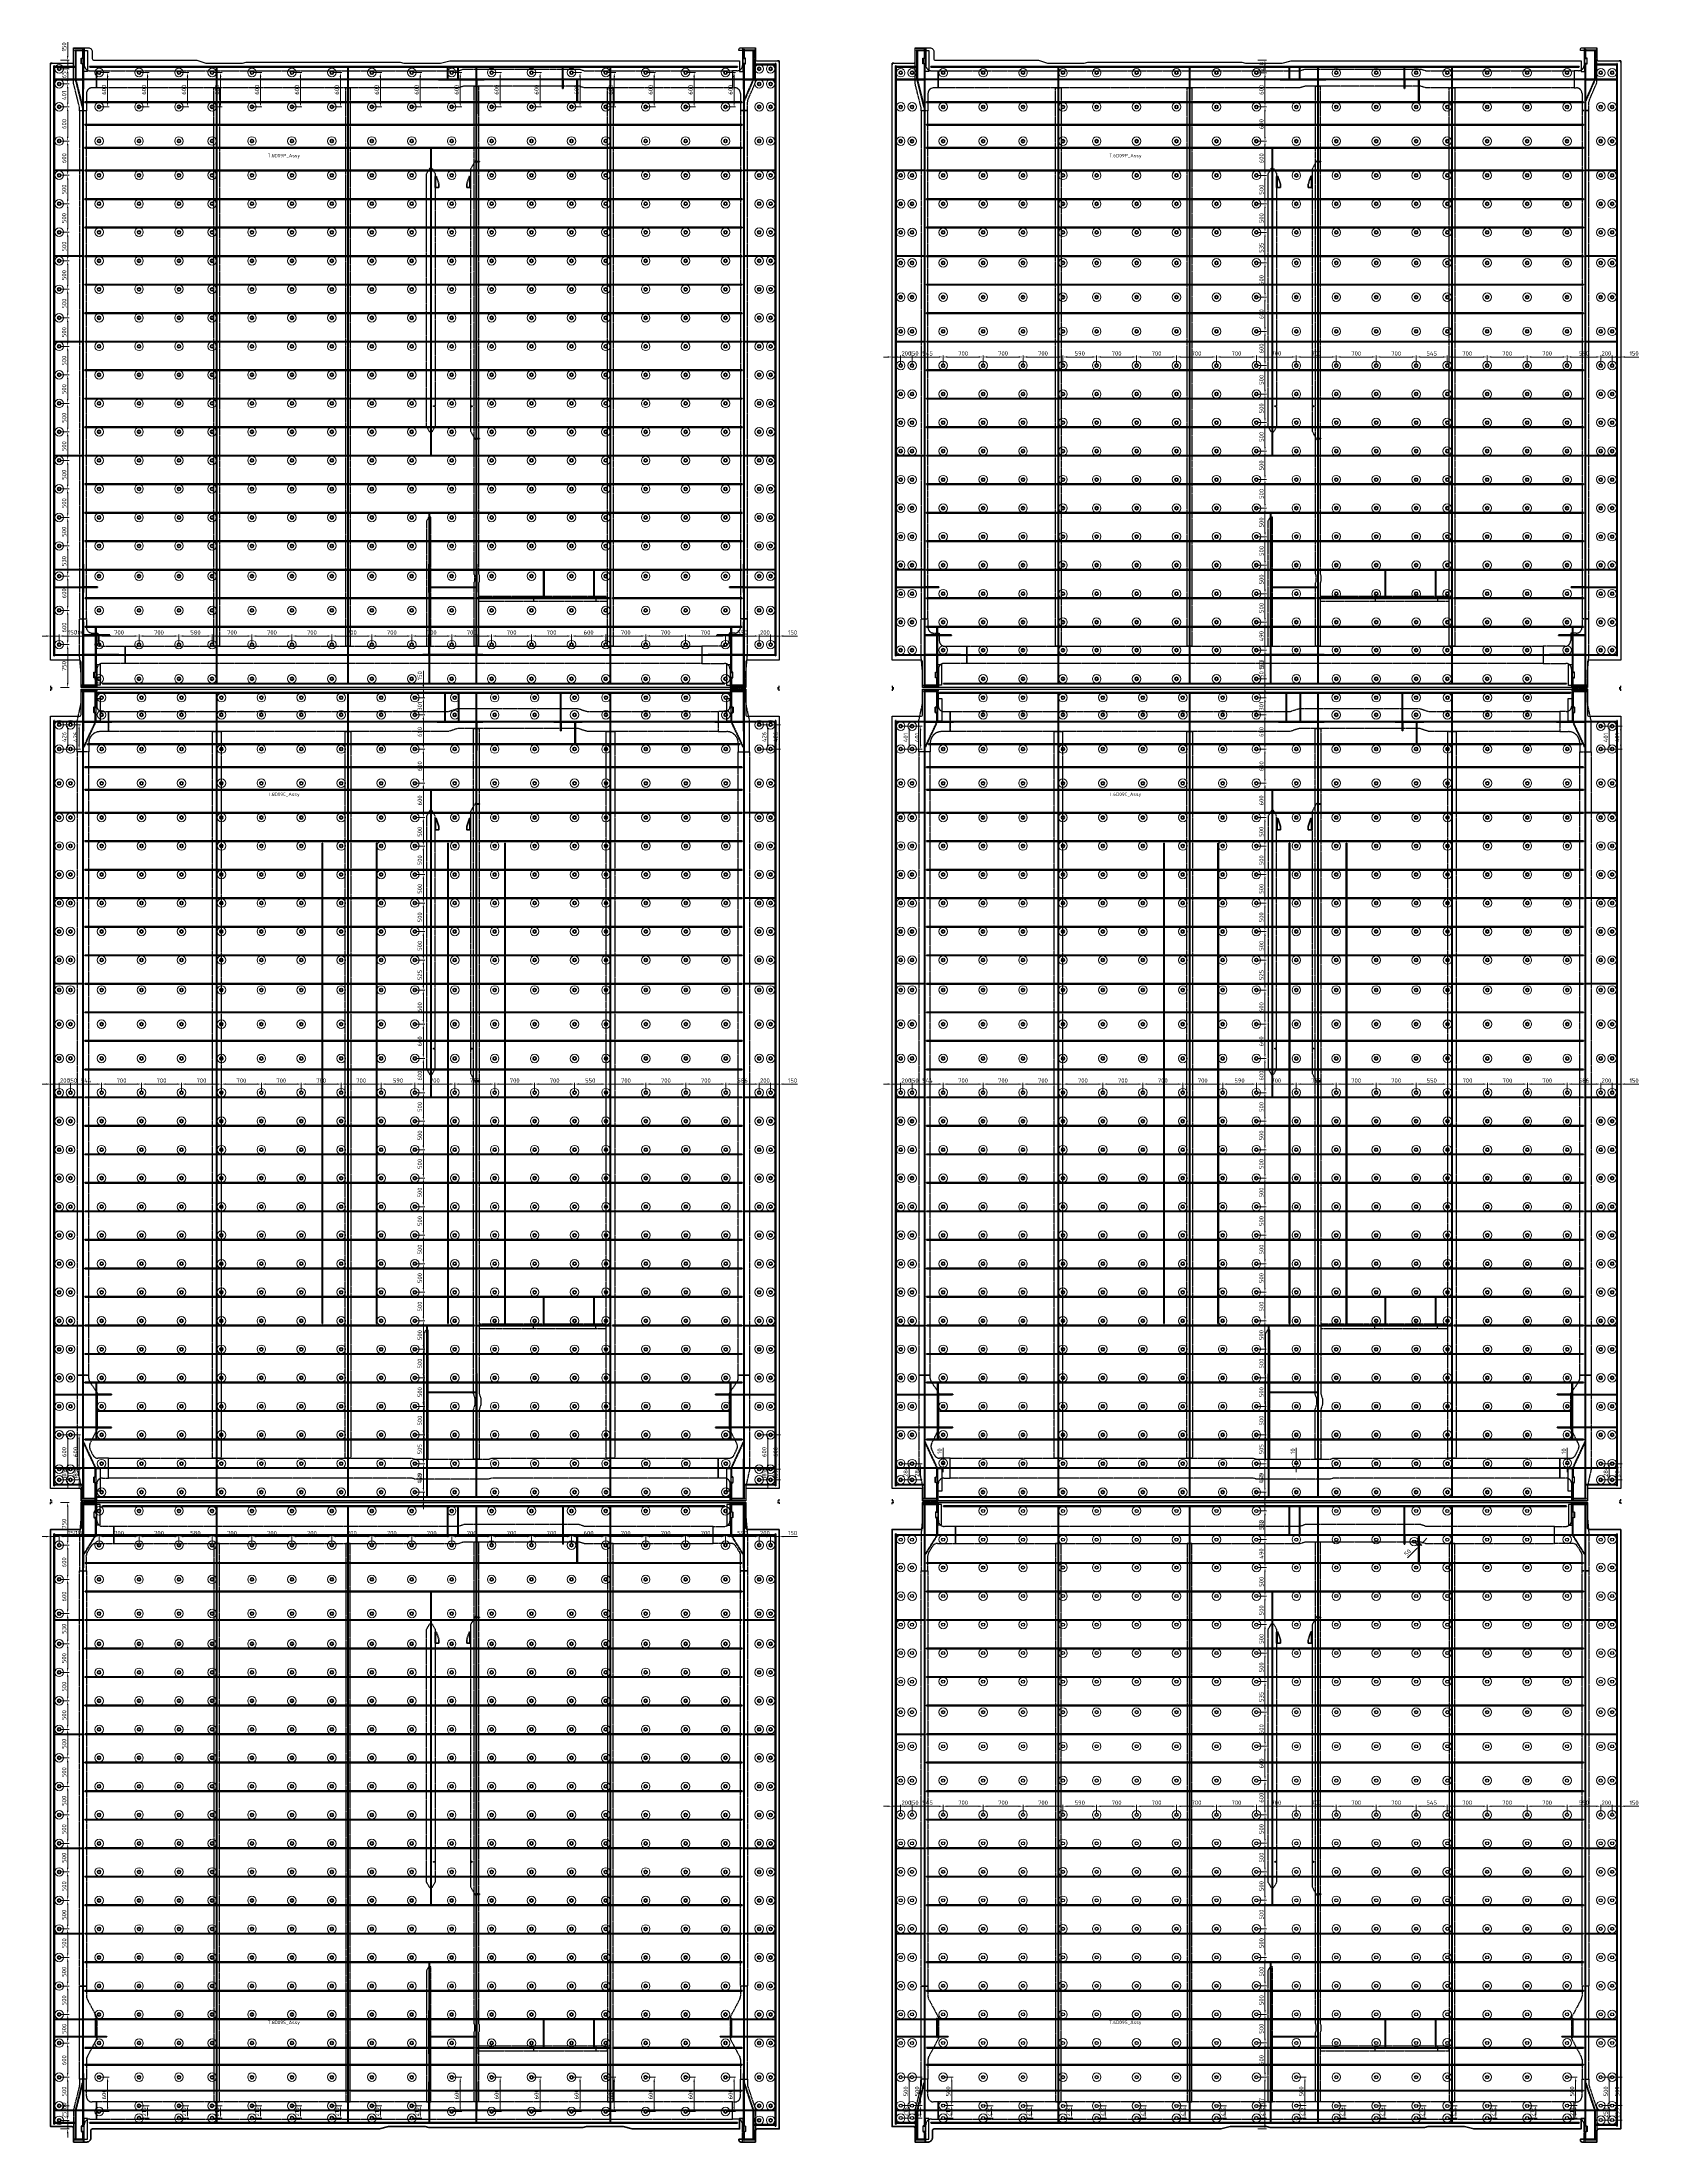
# Model space of a CAD drawing. Header units: millimetres. Extents: x -15442 to 12548, y -1071 to 35750.
import ezdxf

# ---------------------------------------------------------------- set-up
doc = ezdxf.new("R2010")
doc.units = ezdxf.units.MM
for name, pattern in [('ACAD_ISO10W100', [18, 12, -3, 0, -3]), ('AM_ISO02W050', [7.5, 6, -1.5]), ('AM_ISO08W050', [18, 12, -1.5, 3, -1.5]), ('AM_ISO09W050', [22.5, 12, -1.5, 3, -1.5, 3, -1.5])]:
    doc.linetypes.add(name, pattern=pattern)
for name, color, linetype, lineweight in [('Mechanical-AM_0', 7, 'Continuous', 40), ('Mechanical-AM_11', 3, 'AM_ISO09W050', 25), ('Mechanical-AM_2', 40, 'ACAD_ISO10W100', 70), ('Mechanical-AM_3', 6, 'AM_ISO02W050', 35), ('Mechanical-AM_7', 4, 'AM_ISO08W050', 25), ('Mechanical-AM_9', 253, 'Continuous', 0)]:
    doc.layers.add(name, color=color, linetype=linetype, lineweight=lineweight)
doc.styles.add('ACISOTS', font='isocp.shx', dxfattribs={"height": 1})
doc.styles.get("Standard").update_dxf_attribs({"font": 'ISOCP.SHX'})
doc.dimstyles.new('AM_ISO', dxfattribs={"dimtxt": 3, "dimasz": 3, "dimexe": 1, "dimexo": 1, "dimgap": 1, "dimtad": 1, "dimdec": 0, "dimdsep": 46, "dimtxsty": 'Standard', "dimcen": 0, "dimclrd": 256, "dimclre": 256, "dimclrt": 2, "dimadec": 0, "dimazin": 2, "dimtp": 0.1, "dimtm": 0.1, "dimtfac": 0.71, "dimtdec": 0, "dimtmove": 0, "dimatfit": 3, "dimfxl": 1, "dimtzin": 0, "dimlwd": -1, "dimlwe": -1, "dimarcsym": 1})

# ---------------------------------------------------------------- blocks, each defined once
blk = doc.blocks.new('cover in closed box DN90xSCH40')
for points in [[(30, 51), (5, 51), (5, 45), (30, 45)], [(36, -48), (36, 48), (30, 48), (30, -48)], [(30, -45), (5, -45), (5, -51), (30, -51)]]:
    blk.add_lwpolyline(points, close=True)
for points in [[(5, 51), (2, 51), (5, 48)], [(30, 48), (30, 51), (33, 48)], [(5, -51), (5, -48), (2, -51)], [(30, -48), (30, -51), (33, -48)]]:
    blk.add_solid(points)
blk = doc.blocks.new('stop plate-tv')
blk.add_line((200, 9), (0, 9))
blk.add_lwpolyline([(0, 0), (200, 0), (200, 20), (60, 65), (0, 65)], close=True)
blk = doc.blocks.new('*D1441')
at = {"layer": 'Defpoints', "color": 0, "transparency": 16777216}
for p in [(-15292, 25184), (-15142, 25334), (-15142, 25184)]:
    blk.add_point(p, dxfattribs=at)
at = {"layer": 'Mechanical-AM_9', "transparency": 16777216}
for p, q in [((-15367, 25334), (-15442, 25334)), ((-15292, 25209), (-15292, 25359)), ((-15292, 25334), (-15142, 25334)), ((-15142, 25209), (-15142, 25359)), ((-15067, 25334), (-14822, 25334))]:
    blk.add_line(p, q, dxfattribs=at)
for points in [[(-15367, 25347), (-15367, 25322), (-15292, 25334)], [(-15067, 25347), (-15067, 25322), (-15142, 25334)]]:
    blk.add_solid(points, dxfattribs=at)
at = {"layer": 'Mechanical-AM_9', "color": 2, "transparency": 16777216, "insert": (-14907, 25397), "char_height": 75, "attachment_point": 5}
blk.add_mtext('150', dxfattribs=at)
blk = doc.blocks.new('*D1442')
at = {"layer": 'Defpoints', "color": 0, "transparency": 16777216}
for p in [(-15142, 25184), (-14442, 25334), (-14442, 25184)]:
    blk.add_point(p, dxfattribs=at)
at = {"layer": 'Mechanical-AM_9', "transparency": 16777216}
for p, q in [((-15142, 25209), (-15142, 25359)), ((-15067, 25334), (-14517, 25334)), ((-14442, 25209), (-14442, 25359))]:
    blk.add_line(p, q, dxfattribs=at)
for points in [[(-15067, 25347), (-15067, 25322), (-15142, 25334)], [(-14517, 25347), (-14517, 25322), (-14442, 25334)]]:
    blk.add_solid(points, dxfattribs=at)
at = {"layer": 'Mechanical-AM_9', "color": 2, "transparency": 16777216, "insert": (-14792, 25397), "char_height": 75, "attachment_point": 5}
blk.add_mtext('700', dxfattribs=at)
blk = doc.blocks.new('*D1443')
at = {"layer": 'Defpoints', "color": 0, "transparency": 16777216}
for p in [(-14442, 25184), (-13742, 25334), (-13742, 25184)]:
    blk.add_point(p, dxfattribs=at)
at = {"layer": 'Mechanical-AM_9', "transparency": 16777216}
for p, q in [((-14442, 25209), (-14442, 25359)), ((-14367, 25334), (-13817, 25334)), ((-13742, 25209), (-13742, 25359))]:
    blk.add_line(p, q, dxfattribs=at)
for points in [[(-14367, 25347), (-14367, 25322), (-14442, 25334)], [(-13817, 25347), (-13817, 25322), (-13742, 25334)]]:
    blk.add_solid(points, dxfattribs=at)
at = {"layer": 'Mechanical-AM_9', "color": 2, "transparency": 16777216, "insert": (-14092, 25397), "char_height": 75, "attachment_point": 5}
blk.add_mtext('700', dxfattribs=at)
blk = doc.blocks.new('*D1444')
at = {"layer": 'Defpoints', "color": 0, "transparency": 16777216}
for p in [(-13742, 25184), (-13042, 25334), (-13042, 25184)]:
    blk.add_point(p, dxfattribs=at)
at = {"layer": 'Mechanical-AM_9', "transparency": 16777216}
for p, q in [((-13742, 25209), (-13742, 25359)), ((-13667, 25334), (-13117, 25334)), ((-13042, 25209), (-13042, 25359))]:
    blk.add_line(p, q, dxfattribs=at)
for points in [[(-13667, 25347), (-13667, 25322), (-13742, 25334)], [(-13117, 25347), (-13117, 25322), (-13042, 25334)]]:
    blk.add_solid(points, dxfattribs=at)
at = {"layer": 'Mechanical-AM_9', "color": 2, "transparency": 16777216, "insert": (-13392, 25397), "char_height": 75, "attachment_point": 5}
blk.add_mtext('700', dxfattribs=at)
blk = doc.blocks.new('*D1445')
at = {"layer": 'Defpoints', "color": 0, "transparency": 16777216}
for p in [(-13042, 25184), (-12462, 25334), (-12462, 25184)]:
    blk.add_point(p, dxfattribs=at)
at = {"layer": 'Mechanical-AM_9', "transparency": 16777216}
for p, q in [((-13042, 25209), (-13042, 25359)), ((-12967, 25334), (-12537, 25334)), ((-12462, 25209), (-12462, 25359))]:
    blk.add_line(p, q, dxfattribs=at)
for points in [[(-12967, 25347), (-12967, 25322), (-13042, 25334)], [(-12537, 25347), (-12537, 25322), (-12462, 25334)]]:
    blk.add_solid(points, dxfattribs=at)
at = {"layer": 'Mechanical-AM_9', "color": 2, "transparency": 16777216, "insert": (-12752, 25397), "char_height": 75, "attachment_point": 5}
blk.add_mtext('580', dxfattribs=at)
blk = doc.blocks.new('*D1446')
at = {"layer": 'Defpoints', "color": 0, "transparency": 16777216}
for p in [(-12462, 25184), (-11762, 25334), (-11762, 25184)]:
    blk.add_point(p, dxfattribs=at)
at = {"layer": 'Mechanical-AM_9', "transparency": 16777216}
for p, q in [((-12462, 25209), (-12462, 25359)), ((-12387, 25334), (-11837, 25334)), ((-11762, 25209), (-11762, 25359))]:
    blk.add_line(p, q, dxfattribs=at)
for points in [[(-12387, 25347), (-12387, 25322), (-12462, 25334)], [(-11837, 25347), (-11837, 25322), (-11762, 25334)]]:
    blk.add_solid(points, dxfattribs=at)
at = {"layer": 'Mechanical-AM_9', "color": 2, "transparency": 16777216, "insert": (-12112, 25397), "char_height": 75, "attachment_point": 5}
blk.add_mtext('700', dxfattribs=at)
blk = doc.blocks.new('*D1447')
at = {"layer": 'Defpoints', "color": 0, "transparency": 16777216}
for p in [(-11762, 25184), (-11062, 25334), (-11062, 25184)]:
    blk.add_point(p, dxfattribs=at)
at = {"layer": 'Mechanical-AM_9', "transparency": 16777216}
for p, q in [((-11762, 25209), (-11762, 25359)), ((-11687, 25334), (-11137, 25334)), ((-11062, 25209), (-11062, 25359))]:
    blk.add_line(p, q, dxfattribs=at)
for points in [[(-11687, 25347), (-11687, 25322), (-11762, 25334)], [(-11137, 25347), (-11137, 25322), (-11062, 25334)]]:
    blk.add_solid(points, dxfattribs=at)
at = {"layer": 'Mechanical-AM_9', "color": 2, "transparency": 16777216, "insert": (-11412, 25397), "char_height": 75, "attachment_point": 5}
blk.add_mtext('700', dxfattribs=at)
blk = doc.blocks.new('*D1448')
at = {"layer": 'Defpoints', "color": 0, "transparency": 16777216}
for p in [(-11062, 25184), (-10362, 25334), (-10362, 25184)]:
    blk.add_point(p, dxfattribs=at)
at = {"layer": 'Mechanical-AM_9', "transparency": 16777216}
for p, q in [((-11062, 25209), (-11062, 25359)), ((-10987, 25334), (-10437, 25334)), ((-10362, 25209), (-10362, 25359))]:
    blk.add_line(p, q, dxfattribs=at)
for points in [[(-10987, 25347), (-10987, 25322), (-11062, 25334)], [(-10437, 25347), (-10437, 25322), (-10362, 25334)]]:
    blk.add_solid(points, dxfattribs=at)
at = {"layer": 'Mechanical-AM_9', "color": 2, "transparency": 16777216, "insert": (-10712, 25397), "char_height": 75, "attachment_point": 5}
blk.add_mtext('700', dxfattribs=at)
blk = doc.blocks.new('*D1449')
at = {"layer": 'Defpoints', "color": 0, "transparency": 16777216}
for p in [(-10362, 25184), (-9662, 25334), (-9662, 25184)]:
    blk.add_point(p, dxfattribs=at)
at = {"layer": 'Mechanical-AM_9', "transparency": 16777216}
for p, q in [((-10362, 25209), (-10362, 25359)), ((-10287, 25334), (-9737, 25334)), ((-9662, 25209), (-9662, 25359))]:
    blk.add_line(p, q, dxfattribs=at)
for points in [[(-10287, 25347), (-10287, 25322), (-10362, 25334)], [(-9737, 25347), (-9737, 25322), (-9662, 25334)]]:
    blk.add_solid(points, dxfattribs=at)
at = {"layer": 'Mechanical-AM_9', "color": 2, "transparency": 16777216, "insert": (-10012, 25397), "char_height": 75, "attachment_point": 5}
blk.add_mtext('700', dxfattribs=at)
blk = doc.blocks.new('*D1450')
at = {"layer": 'Defpoints', "color": 0, "transparency": 16777216}
for p in [(-9662, 25184), (-8962, 25334), (-8962, 25184)]:
    blk.add_point(p, dxfattribs=at)
at = {"layer": 'Mechanical-AM_9', "transparency": 16777216}
for p, q in [((-9662, 25209), (-9662, 25359)), ((-9587, 25334), (-9037, 25334)), ((-8962, 25209), (-8962, 25359))]:
    blk.add_line(p, q, dxfattribs=at)
for points in [[(-9587, 25347), (-9587, 25322), (-9662, 25334)], [(-9037, 25347), (-9037, 25322), (-8962, 25334)]]:
    blk.add_solid(points, dxfattribs=at)
at = {"layer": 'Mechanical-AM_9', "color": 2, "transparency": 16777216, "insert": (-9312, 25397), "char_height": 75, "attachment_point": 5}
blk.add_mtext('700', dxfattribs=at)
blk = doc.blocks.new('*D1451')
at = {"layer": 'Defpoints', "color": 0, "transparency": 16777216}
for p in [(-8962, 25184), (-8262, 25334), (-8262, 25184)]:
    blk.add_point(p, dxfattribs=at)
at = {"layer": 'Mechanical-AM_9', "transparency": 16777216}
for p, q in [((-8962, 25209), (-8962, 25359)), ((-8887, 25334), (-8337, 25334)), ((-8262, 25209), (-8262, 25359))]:
    blk.add_line(p, q, dxfattribs=at)
for points in [[(-8887, 25347), (-8887, 25322), (-8962, 25334)], [(-8337, 25347), (-8337, 25322), (-8262, 25334)]]:
    blk.add_solid(points, dxfattribs=at)
at = {"layer": 'Mechanical-AM_9', "color": 2, "transparency": 16777216, "insert": (-8612, 25397), "char_height": 75, "attachment_point": 5}
blk.add_mtext('700', dxfattribs=at)
blk = doc.blocks.new('*D1452')
at = {"layer": 'Defpoints', "color": 0, "transparency": 16777216}
for p in [(-8262, 25184), (-7562, 25334), (-7562, 25184)]:
    blk.add_point(p, dxfattribs=at)
at = {"layer": 'Mechanical-AM_9', "transparency": 16777216}
for p, q in [((-8262, 25209), (-8262, 25359)), ((-8187, 25334), (-7637, 25334)), ((-7562, 25209), (-7562, 25359))]:
    blk.add_line(p, q, dxfattribs=at)
for points in [[(-8187, 25347), (-8187, 25322), (-8262, 25334)], [(-7637, 25347), (-7637, 25322), (-7562, 25334)]]:
    blk.add_solid(points, dxfattribs=at)
at = {"layer": 'Mechanical-AM_9', "color": 2, "transparency": 16777216, "insert": (-7912, 25397), "char_height": 75, "attachment_point": 5}
blk.add_mtext('700', dxfattribs=at)
blk = doc.blocks.new('*D1453')
at = {"layer": 'Defpoints', "color": 0, "transparency": 16777216}
for p in [(-7562, 25184), (-6862, 25334), (-6862, 25184)]:
    blk.add_point(p, dxfattribs=at)
at = {"layer": 'Mechanical-AM_9', "transparency": 16777216}
for p, q in [((-7562, 25209), (-7562, 25359)), ((-7487, 25334), (-6937, 25334)), ((-6862, 25209), (-6862, 25359))]:
    blk.add_line(p, q, dxfattribs=at)
for points in [[(-7487, 25347), (-7487, 25322), (-7562, 25334)], [(-6937, 25347), (-6937, 25322), (-6862, 25334)]]:
    blk.add_solid(points, dxfattribs=at)
at = {"layer": 'Mechanical-AM_9', "color": 2, "transparency": 16777216, "insert": (-7212, 25397), "char_height": 75, "attachment_point": 5}
blk.add_mtext('700', dxfattribs=at)
blk = doc.blocks.new('*D1454')
at = {"layer": 'Defpoints', "color": 0, "transparency": 16777216}
for p in [(-6862, 25184), (-6162, 25334), (-6162, 25184)]:
    blk.add_point(p, dxfattribs=at)
at = {"layer": 'Mechanical-AM_9', "transparency": 16777216}
for p, q in [((-6862, 25209), (-6862, 25359)), ((-6787, 25334), (-6237, 25334)), ((-6162, 25209), (-6162, 25359))]:
    blk.add_line(p, q, dxfattribs=at)
for points in [[(-6787, 25347), (-6787, 25322), (-6862, 25334)], [(-6237, 25347), (-6237, 25322), (-6162, 25334)]]:
    blk.add_solid(points, dxfattribs=at)
at = {"layer": 'Mechanical-AM_9', "color": 2, "transparency": 16777216, "insert": (-6512, 25397), "char_height": 75, "attachment_point": 5}
blk.add_mtext('700', dxfattribs=at)
blk = doc.blocks.new('*D1455')
at = {"layer": 'Defpoints', "color": 0, "transparency": 16777216}
for p in [(-6162, 25184), (-5562, 25334), (-5562, 25184)]:
    blk.add_point(p, dxfattribs=at)
at = {"layer": 'Mechanical-AM_9', "transparency": 16777216}
for p, q in [((-6162, 25209), (-6162, 25359)), ((-6087, 25334), (-5637, 25334)), ((-5562, 25209), (-5562, 25359))]:
    blk.add_line(p, q, dxfattribs=at)
for points in [[(-6087, 25347), (-6087, 25322), (-6162, 25334)], [(-5637, 25347), (-5637, 25322), (-5562, 25334)]]:
    blk.add_solid(points, dxfattribs=at)
at = {"layer": 'Mechanical-AM_9', "color": 2, "transparency": 16777216, "insert": (-5862, 25397), "char_height": 75, "attachment_point": 5}
blk.add_mtext('600', dxfattribs=at)
blk = doc.blocks.new('*D1456')
at = {"layer": 'Defpoints', "color": 0, "transparency": 16777216}
for p in [(-5562, 25184), (-4862, 25334), (-4862, 25184)]:
    blk.add_point(p, dxfattribs=at)
at = {"layer": 'Mechanical-AM_9', "transparency": 16777216}
for p, q in [((-5562, 25209), (-5562, 25359)), ((-5487, 25334), (-4937, 25334)), ((-4862, 25209), (-4862, 25359))]:
    blk.add_line(p, q, dxfattribs=at)
for points in [[(-5487, 25347), (-5487, 25322), (-5562, 25334)], [(-4937, 25347), (-4937, 25322), (-4862, 25334)]]:
    blk.add_solid(points, dxfattribs=at)
at = {"layer": 'Mechanical-AM_9', "color": 2, "transparency": 16777216, "insert": (-5212, 25397), "char_height": 75, "attachment_point": 5}
blk.add_mtext('700', dxfattribs=at)
blk = doc.blocks.new('*D1457')
at = {"layer": 'Defpoints', "color": 0, "transparency": 16777216}
for p in [(-4862, 25184), (-4162, 25334), (-4162, 25184)]:
    blk.add_point(p, dxfattribs=at)
at = {"layer": 'Mechanical-AM_9', "transparency": 16777216}
for p, q in [((-4862, 25209), (-4862, 25359)), ((-4787, 25334), (-4237, 25334)), ((-4162, 25209), (-4162, 25359))]:
    blk.add_line(p, q, dxfattribs=at)
for points in [[(-4787, 25347), (-4787, 25322), (-4862, 25334)], [(-4237, 25347), (-4237, 25322), (-4162, 25334)]]:
    blk.add_solid(points, dxfattribs=at)
at = {"layer": 'Mechanical-AM_9', "color": 2, "transparency": 16777216, "insert": (-4512, 25397), "char_height": 75, "attachment_point": 5}
blk.add_mtext('700', dxfattribs=at)
blk = doc.blocks.new('*D1458')
at = {"layer": 'Defpoints', "color": 0, "transparency": 16777216}
for p in [(-4162, 25184), (-3462, 25334), (-3462, 25184)]:
    blk.add_point(p, dxfattribs=at)
at = {"layer": 'Mechanical-AM_9', "transparency": 16777216}
for p, q in [((-4162, 25209), (-4162, 25359)), ((-4087, 25334), (-3537, 25334)), ((-3462, 25209), (-3462, 25359))]:
    blk.add_line(p, q, dxfattribs=at)
for points in [[(-4087, 25347), (-4087, 25322), (-4162, 25334)], [(-3537, 25347), (-3537, 25322), (-3462, 25334)]]:
    blk.add_solid(points, dxfattribs=at)
at = {"layer": 'Mechanical-AM_9', "color": 2, "transparency": 16777216, "insert": (-3812, 25397), "char_height": 75, "attachment_point": 5}
blk.add_mtext('700', dxfattribs=at)
blk = doc.blocks.new('*D1459')
at = {"layer": 'Defpoints', "color": 0, "transparency": 16777216}
for p in [(-3462, 25184), (-2872, 25334), (-2872, 25184)]:
    blk.add_point(p, dxfattribs=at)
at = {"layer": 'Mechanical-AM_9', "transparency": 16777216}
for p, q in [((-3462, 25209), (-3462, 25359)), ((-3387, 25334), (-2947, 25334)), ((-2872, 25209), (-2872, 25359))]:
    blk.add_line(p, q, dxfattribs=at)
for points in [[(-3387, 25347), (-3387, 25322), (-3462, 25334)], [(-2947, 25347), (-2947, 25322), (-2872, 25334)]]:
    blk.add_solid(points, dxfattribs=at)
at = {"layer": 'Mechanical-AM_9', "color": 2, "transparency": 16777216, "insert": (-3167, 25397), "char_height": 75, "attachment_point": 5}
blk.add_mtext('590', dxfattribs=at)
blk = doc.blocks.new('*D1460')
at = {"layer": 'Defpoints', "color": 0, "transparency": 16777216}
for p in [(-2872, 25184), (-2672, 25334), (-2672, 25184)]:
    blk.add_point(p, dxfattribs=at)
at = {"layer": 'Mechanical-AM_9', "transparency": 16777216}
for p, q in [((-2947, 25334), (-3022, 25334)), ((-2872, 25209), (-2872, 25359)), ((-2872, 25334), (-2672, 25334)), ((-2672, 25209), (-2672, 25359)), ((-2597, 25334), (-2522, 25334))]:
    blk.add_line(p, q, dxfattribs=at)
for points in [[(-2947, 25347), (-2947, 25322), (-2872, 25334)], [(-2597, 25347), (-2597, 25322), (-2672, 25334)]]:
    blk.add_solid(points, dxfattribs=at)
at = {"layer": 'Mechanical-AM_9', "color": 2, "transparency": 16777216, "insert": (-2772, 25397), "char_height": 75, "attachment_point": 5}
blk.add_mtext('200', dxfattribs=at)
blk = doc.blocks.new('*D1461')
at = {"layer": 'Defpoints', "color": 0, "transparency": 16777216}
for p in [(-2672, 25184), (-2522, 25334), (-2522, 25184)]:
    blk.add_point(p, dxfattribs=at)
at = {"layer": 'Mechanical-AM_9', "transparency": 16777216}
for p, q in [((-2747, 25334), (-2822, 25334)), ((-2672, 25209), (-2672, 25359)), ((-2672, 25334), (-2522, 25334)), ((-2522, 25209), (-2522, 25359)), ((-2447, 25334), (-2202, 25334))]:
    blk.add_line(p, q, dxfattribs=at)
for points in [[(-2747, 25347), (-2747, 25322), (-2672, 25334)], [(-2447, 25347), (-2447, 25322), (-2522, 25334)]]:
    blk.add_solid(points, dxfattribs=at)
at = {"layer": 'Mechanical-AM_9', "color": 2, "transparency": 16777216, "insert": (-2287, 25397), "char_height": 75, "attachment_point": 5}
blk.add_mtext('150', dxfattribs=at)
blk = doc.blocks.new('*D1462')
at = {"layer": 'Defpoints', "color": 0, "transparency": 16777216}
for p in [(-15142, 25184), (-14992, 25184), (-15142, 24434)]:
    blk.add_point(p, dxfattribs=at)
at = {"layer": 'Mechanical-AM_9', "transparency": 16777216}
for p, q in [((-15117, 25184), (-14967, 25184)), ((-14992, 24509), (-14992, 25109)), ((-15117, 24434), (-14967, 24434))]:
    blk.add_line(p, q, dxfattribs=at)
for points in [[(-15005, 25109), (-14980, 25109), (-14992, 25184)], [(-15005, 24509), (-14980, 24509), (-14992, 24434)]]:
    blk.add_solid(points, dxfattribs=at)
at = {"layer": 'Mechanical-AM_9', "color": 2, "transparency": 16777216, "insert": (-15055, 24809), "char_height": 75, "attachment_point": 5, "rotation": 90}
blk.add_mtext('750', dxfattribs=at)
blk = doc.blocks.new('*D1463')
at = {"layer": 'Defpoints', "color": 0, "transparency": 16777216}
for p in [(-15142, 25784), (-14992, 25784), (-15142, 25184)]:
    blk.add_point(p, dxfattribs=at)
at = {"layer": 'Mechanical-AM_9', "transparency": 16777216}
for p, q in [((-15117, 25784), (-14967, 25784)), ((-14992, 25259), (-14992, 25709)), ((-15117, 25184), (-14967, 25184))]:
    blk.add_line(p, q, dxfattribs=at)
for points in [[(-15005, 25709), (-14980, 25709), (-14992, 25784)], [(-15005, 25259), (-14980, 25259), (-14992, 25184)]]:
    blk.add_solid(points, dxfattribs=at)
at = {"layer": 'Mechanical-AM_9', "color": 2, "transparency": 16777216, "insert": (-15055, 25484), "char_height": 75, "attachment_point": 5, "rotation": 90}
blk.add_mtext('600', dxfattribs=at)
blk = doc.blocks.new('*D1464')
at = {"layer": 'Defpoints', "color": 0, "transparency": 16777216}
for p in [(-15142, 26384), (-14992, 26384), (-15142, 25784)]:
    blk.add_point(p, dxfattribs=at)
at = {"layer": 'Mechanical-AM_9', "transparency": 16777216}
for p, q in [((-15117, 26384), (-14967, 26384)), ((-14992, 25859), (-14992, 26309)), ((-15117, 25784), (-14967, 25784))]:
    blk.add_line(p, q, dxfattribs=at)
for points in [[(-15005, 26309), (-14980, 26309), (-14992, 26384)], [(-15005, 25859), (-14980, 25859), (-14992, 25784)]]:
    blk.add_solid(points, dxfattribs=at)
at = {"layer": 'Mechanical-AM_9', "color": 2, "transparency": 16777216, "insert": (-15055, 26084), "char_height": 75, "attachment_point": 5, "rotation": 90}
blk.add_mtext('600', dxfattribs=at)
blk = doc.blocks.new('*D1465')
at = {"layer": 'Defpoints', "color": 0, "transparency": 16777216}
for p in [(-15142, 26914), (-14992, 26914), (-15142, 26384)]:
    blk.add_point(p, dxfattribs=at)
at = {"layer": 'Mechanical-AM_9', "transparency": 16777216}
for p, q in [((-15117, 26914), (-14967, 26914)), ((-14992, 26459), (-14992, 26839)), ((-15117, 26384), (-14967, 26384))]:
    blk.add_line(p, q, dxfattribs=at)
for points in [[(-15005, 26839), (-14980, 26839), (-14992, 26914)], [(-15005, 26459), (-14980, 26459), (-14992, 26384)]]:
    blk.add_solid(points, dxfattribs=at)
at = {"layer": 'Mechanical-AM_9', "color": 2, "transparency": 16777216, "insert": (-15055, 26649), "char_height": 75, "attachment_point": 5, "rotation": 90}
blk.add_mtext('530', dxfattribs=at)
blk = doc.blocks.new('*D1466')
at = {"layer": 'Defpoints', "color": 0, "transparency": 16777216}
for p in [(-15142, 27414), (-14992, 27414), (-15142, 26914)]:
    blk.add_point(p, dxfattribs=at)
at = {"layer": 'Mechanical-AM_9', "transparency": 16777216}
for p, q in [((-15117, 27414), (-14967, 27414)), ((-14992, 26989), (-14992, 27339)), ((-15117, 26914), (-14967, 26914))]:
    blk.add_line(p, q, dxfattribs=at)
for points in [[(-15005, 27339), (-14980, 27339), (-14992, 27414)], [(-15005, 26989), (-14980, 26989), (-14992, 26914)]]:
    blk.add_solid(points, dxfattribs=at)
at = {"layer": 'Mechanical-AM_9', "color": 2, "transparency": 16777216, "insert": (-15055, 27164), "char_height": 75, "attachment_point": 5, "rotation": 90}
blk.add_mtext('500', dxfattribs=at)
blk = doc.blocks.new('*D1467')
at = {"layer": 'Defpoints', "color": 0, "transparency": 16777216}
for p in [(-15142, 27914), (-14992, 27914), (-15142, 27414)]:
    blk.add_point(p, dxfattribs=at)
at = {"layer": 'Mechanical-AM_9', "transparency": 16777216}
for p, q in [((-15117, 27914), (-14967, 27914)), ((-14992, 27489), (-14992, 27839)), ((-15117, 27414), (-14967, 27414))]:
    blk.add_line(p, q, dxfattribs=at)
for points in [[(-15005, 27839), (-14980, 27839), (-14992, 27914)], [(-15005, 27489), (-14980, 27489), (-14992, 27414)]]:
    blk.add_solid(points, dxfattribs=at)
at = {"layer": 'Mechanical-AM_9', "color": 2, "transparency": 16777216, "insert": (-15055, 27664), "char_height": 75, "attachment_point": 5, "rotation": 90}
blk.add_mtext('500', dxfattribs=at)
blk = doc.blocks.new('*D1468')
at = {"layer": 'Defpoints', "color": 0, "transparency": 16777216}
for p in [(-15142, 28414), (-14992, 28414), (-15142, 27914)]:
    blk.add_point(p, dxfattribs=at)
at = {"layer": 'Mechanical-AM_9', "transparency": 16777216}
for p, q in [((-15117, 28414), (-14967, 28414)), ((-14992, 27989), (-14992, 28339)), ((-15117, 27914), (-14967, 27914))]:
    blk.add_line(p, q, dxfattribs=at)
for points in [[(-15005, 28339), (-14980, 28339), (-14992, 28414)], [(-15005, 27989), (-14980, 27989), (-14992, 27914)]]:
    blk.add_solid(points, dxfattribs=at)
at = {"layer": 'Mechanical-AM_9', "color": 2, "transparency": 16777216, "insert": (-15055, 28164), "char_height": 75, "attachment_point": 5, "rotation": 90}
blk.add_mtext('500', dxfattribs=at)
blk = doc.blocks.new('*D1469')
at = {"layer": 'Defpoints', "color": 0, "transparency": 16777216}
for p in [(-15142, 28914), (-14992, 28914), (-15142, 28414)]:
    blk.add_point(p, dxfattribs=at)
at = {"layer": 'Mechanical-AM_9', "transparency": 16777216}
for p, q in [((-15117, 28914), (-14967, 28914)), ((-14992, 28489), (-14992, 28839)), ((-15117, 28414), (-14967, 28414))]:
    blk.add_line(p, q, dxfattribs=at)
for points in [[(-15005, 28839), (-14980, 28839), (-14992, 28914)], [(-15005, 28489), (-14980, 28489), (-14992, 28414)]]:
    blk.add_solid(points, dxfattribs=at)
at = {"layer": 'Mechanical-AM_9', "color": 2, "transparency": 16777216, "insert": (-15055, 28664), "char_height": 75, "attachment_point": 5, "rotation": 90}
blk.add_mtext('500', dxfattribs=at)
blk = doc.blocks.new('*D1470')
at = {"layer": 'Defpoints', "color": 0, "transparency": 16777216}
for p in [(-15142, 29414), (-14992, 29414), (-15142, 28914)]:
    blk.add_point(p, dxfattribs=at)
at = {"layer": 'Mechanical-AM_9', "transparency": 16777216}
for p, q in [((-15117, 29414), (-14967, 29414)), ((-14992, 28989), (-14992, 29339)), ((-15117, 28914), (-14967, 28914))]:
    blk.add_line(p, q, dxfattribs=at)
for points in [[(-15005, 29339), (-14980, 29339), (-14992, 29414)], [(-15005, 28989), (-14980, 28989), (-14992, 28914)]]:
    blk.add_solid(points, dxfattribs=at)
at = {"layer": 'Mechanical-AM_9', "color": 2, "transparency": 16777216, "insert": (-15055, 29164), "char_height": 75, "attachment_point": 5, "rotation": 90}
blk.add_mtext('500', dxfattribs=at)
blk = doc.blocks.new('*D1471')
at = {"layer": 'Defpoints', "color": 0, "transparency": 16777216}
for p in [(-15142, 29914), (-14992, 29914), (-15142, 29414)]:
    blk.add_point(p, dxfattribs=at)
at = {"layer": 'Mechanical-AM_9', "transparency": 16777216}
for p, q in [((-15117, 29914), (-14967, 29914)), ((-14992, 29489), (-14992, 29839)), ((-15117, 29414), (-14967, 29414))]:
    blk.add_line(p, q, dxfattribs=at)
for points in [[(-15005, 29839), (-14980, 29839), (-14992, 29914)], [(-15005, 29489), (-14980, 29489), (-14992, 29414)]]:
    blk.add_solid(points, dxfattribs=at)
at = {"layer": 'Mechanical-AM_9', "color": 2, "transparency": 16777216, "insert": (-15055, 29664), "char_height": 75, "attachment_point": 5, "rotation": 90}
blk.add_mtext('500', dxfattribs=at)
blk = doc.blocks.new('*D1472')
at = {"layer": 'Defpoints', "color": 0, "transparency": 16777216}
for p in [(-15142, 30414), (-14992, 30414), (-15142, 29914)]:
    blk.add_point(p, dxfattribs=at)
at = {"layer": 'Mechanical-AM_9', "transparency": 16777216}
for p, q in [((-15117, 30414), (-14967, 30414)), ((-14992, 29989), (-14992, 30339)), ((-15117, 29914), (-14967, 29914))]:
    blk.add_line(p, q, dxfattribs=at)
for points in [[(-15005, 30339), (-14980, 30339), (-14992, 30414)], [(-15005, 29989), (-14980, 29989), (-14992, 29914)]]:
    blk.add_solid(points, dxfattribs=at)
at = {"layer": 'Mechanical-AM_9', "color": 2, "transparency": 16777216, "insert": (-15055, 30164), "char_height": 75, "attachment_point": 5, "rotation": 90}
blk.add_mtext('500', dxfattribs=at)
blk = doc.blocks.new('*D1473')
at = {"layer": 'Defpoints', "color": 0, "transparency": 16777216}
for p in [(-15142, 30914), (-14992, 30914), (-15142, 30414)]:
    blk.add_point(p, dxfattribs=at)
at = {"layer": 'Mechanical-AM_9', "transparency": 16777216}
for p, q in [((-15117, 30914), (-14967, 30914)), ((-14992, 30489), (-14992, 30839)), ((-15117, 30414), (-14967, 30414))]:
    blk.add_line(p, q, dxfattribs=at)
for points in [[(-15005, 30839), (-14980, 30839), (-14992, 30914)], [(-15005, 30489), (-14980, 30489), (-14992, 30414)]]:
    blk.add_solid(points, dxfattribs=at)
at = {"layer": 'Mechanical-AM_9', "color": 2, "transparency": 16777216, "insert": (-15055, 30664), "char_height": 75, "attachment_point": 5, "rotation": 90}
blk.add_mtext('500', dxfattribs=at)
blk = doc.blocks.new('*D1474')
at = {"layer": 'Defpoints', "color": 0, "transparency": 16777216}
for p in [(-15142, 31414), (-14992, 31414), (-15142, 30914)]:
    blk.add_point(p, dxfattribs=at)
at = {"layer": 'Mechanical-AM_9', "transparency": 16777216}
for p, q in [((-15117, 31414), (-14967, 31414)), ((-14992, 30989), (-14992, 31339)), ((-15117, 30914), (-14967, 30914))]:
    blk.add_line(p, q, dxfattribs=at)
for points in [[(-15005, 31339), (-14980, 31339), (-14992, 31414)], [(-15005, 30989), (-14980, 30989), (-14992, 30914)]]:
    blk.add_solid(points, dxfattribs=at)
at = {"layer": 'Mechanical-AM_9', "color": 2, "transparency": 16777216, "insert": (-15055, 31164), "char_height": 75, "attachment_point": 5, "rotation": 90}
blk.add_mtext('500', dxfattribs=at)
blk = doc.blocks.new('*D1475')
at = {"layer": 'Defpoints', "color": 0, "transparency": 16777216}
for p in [(-15142, 31914), (-14992, 31914), (-15142, 31414)]:
    blk.add_point(p, dxfattribs=at)
at = {"layer": 'Mechanical-AM_9', "transparency": 16777216}
for p, q in [((-15117, 31914), (-14967, 31914)), ((-14992, 31489), (-14992, 31839)), ((-15117, 31414), (-14967, 31414))]:
    blk.add_line(p, q, dxfattribs=at)
for points in [[(-15005, 31839), (-14980, 31839), (-14992, 31914)], [(-15005, 31489), (-14980, 31489), (-14992, 31414)]]:
    blk.add_solid(points, dxfattribs=at)
at = {"layer": 'Mechanical-AM_9', "color": 2, "transparency": 16777216, "insert": (-15055, 31664), "char_height": 75, "attachment_point": 5, "rotation": 90}
blk.add_mtext('500', dxfattribs=at)
blk = doc.blocks.new('*D1476')
at = {"layer": 'Defpoints', "color": 0, "transparency": 16777216}
for p in [(-15142, 32414), (-14992, 32414), (-15142, 31914)]:
    blk.add_point(p, dxfattribs=at)
at = {"layer": 'Mechanical-AM_9', "transparency": 16777216}
for p, q in [((-15117, 32414), (-14967, 32414)), ((-14992, 31989), (-14992, 32339)), ((-15117, 31914), (-14967, 31914))]:
    blk.add_line(p, q, dxfattribs=at)
for points in [[(-15005, 32339), (-14980, 32339), (-14992, 32414)], [(-15005, 31989), (-14980, 31989), (-14992, 31914)]]:
    blk.add_solid(points, dxfattribs=at)
at = {"layer": 'Mechanical-AM_9', "color": 2, "transparency": 16777216, "insert": (-15055, 32164), "char_height": 75, "attachment_point": 5, "rotation": 90}
blk.add_mtext('500', dxfattribs=at)
blk = doc.blocks.new('*D1477')
at = {"layer": 'Defpoints', "color": 0, "transparency": 16777216}
for p in [(-15142, 32914), (-14992, 32914), (-15142, 32414)]:
    blk.add_point(p, dxfattribs=at)
at = {"layer": 'Mechanical-AM_9', "transparency": 16777216}
for p, q in [((-15117, 32914), (-14967, 32914)), ((-14992, 32489), (-14992, 32839)), ((-15117, 32414), (-14967, 32414))]:
    blk.add_line(p, q, dxfattribs=at)
for points in [[(-15005, 32839), (-14980, 32839), (-14992, 32914)], [(-15005, 32489), (-14980, 32489), (-14992, 32414)]]:
    blk.add_solid(points, dxfattribs=at)
at = {"layer": 'Mechanical-AM_9', "color": 2, "transparency": 16777216, "insert": (-15055, 32664), "char_height": 75, "attachment_point": 5, "rotation": 90}
blk.add_mtext('500', dxfattribs=at)
blk = doc.blocks.new('*D1478')
at = {"layer": 'Defpoints', "color": 0, "transparency": 16777216}
for p in [(-15142, 33414), (-14992, 33414), (-15142, 32914)]:
    blk.add_point(p, dxfattribs=at)
at = {"layer": 'Mechanical-AM_9', "transparency": 16777216}
for p, q in [((-15117, 33414), (-14967, 33414)), ((-14992, 32989), (-14992, 33339)), ((-15117, 32914), (-14967, 32914))]:
    blk.add_line(p, q, dxfattribs=at)
for points in [[(-15005, 33339), (-14980, 33339), (-14992, 33414)], [(-15005, 32989), (-14980, 32989), (-14992, 32914)]]:
    blk.add_solid(points, dxfattribs=at)
at = {"layer": 'Mechanical-AM_9', "color": 2, "transparency": 16777216, "insert": (-15055, 33164), "char_height": 75, "attachment_point": 5, "rotation": 90}
blk.add_mtext('500', dxfattribs=at)
blk = doc.blocks.new('*D1479')
at = {"layer": 'Defpoints', "color": 0, "transparency": 16777216}
for p in [(-15142, 34014), (-14992, 34014), (-15142, 33414)]:
    blk.add_point(p, dxfattribs=at)
at = {"layer": 'Mechanical-AM_9', "transparency": 16777216}
for p, q in [((-15117, 34014), (-14967, 34014)), ((-14992, 33489), (-14992, 33939)), ((-15117, 33414), (-14967, 33414))]:
    blk.add_line(p, q, dxfattribs=at)
for points in [[(-15005, 33939), (-14980, 33939), (-14992, 34014)], [(-15005, 33489), (-14980, 33489), (-14992, 33414)]]:
    blk.add_solid(points, dxfattribs=at)
at = {"layer": 'Mechanical-AM_9', "color": 2, "transparency": 16777216, "insert": (-15055, 33714), "char_height": 75, "attachment_point": 5, "rotation": 90}
blk.add_mtext('600', dxfattribs=at)
blk = doc.blocks.new('*D1480')
at = {"layer": 'Defpoints', "color": 0, "transparency": 16777216}
for p in [(-15142, 34614), (-14992, 34614), (-15142, 34014)]:
    blk.add_point(p, dxfattribs=at)
at = {"layer": 'Mechanical-AM_9', "transparency": 16777216}
for p, q in [((-15117, 34614), (-14967, 34614)), ((-14992, 34089), (-14992, 34539)), ((-15117, 34014), (-14967, 34014))]:
    blk.add_line(p, q, dxfattribs=at)
for points in [[(-15005, 34539), (-14980, 34539), (-14992, 34614)], [(-15005, 34089), (-14980, 34089), (-14992, 34014)]]:
    blk.add_solid(points, dxfattribs=at)
at = {"layer": 'Mechanical-AM_9', "color": 2, "transparency": 16777216, "insert": (-15055, 34314), "char_height": 75, "attachment_point": 5, "rotation": 90}
blk.add_mtext('600', dxfattribs=at)
blk = doc.blocks.new('*D1481')
at = {"layer": 'Defpoints', "color": 0, "transparency": 16777216}
for p in [(-15142, 35015), (-14992, 35015), (-15142, 34614)]:
    blk.add_point(p, dxfattribs=at)
at = {"layer": 'Mechanical-AM_9', "transparency": 16777216}
for p, q in [((-15117, 35015), (-14967, 35015)), ((-15117, 34614), (-14967, 34614)), ((-14992, 34689), (-14992, 34940))]:
    blk.add_line(p, q, dxfattribs=at)
for points in [[(-15005, 34940), (-14980, 34940), (-14992, 35015)], [(-15005, 34689), (-14980, 34689), (-14992, 34614)]]:
    blk.add_solid(points, dxfattribs=at)
at = {"layer": 'Mechanical-AM_9', "color": 2, "transparency": 16777216, "insert": (-15055, 34815), "char_height": 75, "attachment_point": 5, "rotation": 90}
blk.add_mtext('401', dxfattribs=at)
blk = doc.blocks.new('*D1482')
at = {"layer": 'Defpoints', "color": 0, "transparency": 16777216}
for p in [(-15142, 35280), (-15142, 35015), (-14992, 35280)]:
    blk.add_point(p, dxfattribs=at)
at = {"layer": 'Mechanical-AM_9', "transparency": 16777216}
for p, q in [((-15117, 35280), (-14967, 35280)), ((-15117, 35015), (-14967, 35015)), ((-14992, 35090), (-14992, 35205))]:
    blk.add_line(p, q, dxfattribs=at)
for points in [[(-15005, 35205), (-14980, 35205), (-14992, 35280)], [(-15005, 35090), (-14980, 35090), (-14992, 35015)]]:
    blk.add_solid(points, dxfattribs=at)
at = {"layer": 'Mechanical-AM_9', "color": 2, "transparency": 16777216, "insert": (-15055, 35148), "char_height": 75, "attachment_point": 5, "rotation": 90}
blk.add_mtext('265', dxfattribs=at)
blk = doc.blocks.new('*D1483')
at = {"layer": 'Defpoints', "color": 0, "transparency": 16777216}
for p in [(-15142, 35430), (-14992, 35430), (-15142, 35280)]:
    blk.add_point(p, dxfattribs=at)
at = {"layer": 'Mechanical-AM_9', "transparency": 16777216}
for p, q in [((-14992, 35505), (-14992, 35750)), ((-15117, 35430), (-14967, 35430)), ((-14992, 35280), (-14992, 35430)), ((-15117, 35280), (-14967, 35280)), ((-14992, 35205), (-14992, 35130))]:
    blk.add_line(p, q, dxfattribs=at)
for points in [[(-15005, 35505), (-14980, 35505), (-14992, 35430)], [(-15005, 35205), (-14980, 35205), (-14992, 35280)]]:
    blk.add_solid(points, dxfattribs=at)
at = {"layer": 'Mechanical-AM_9', "color": 2, "transparency": 16777216, "insert": (-15055, 35665), "char_height": 75, "attachment_point": 5, "rotation": 90}
blk.add_mtext('150', dxfattribs=at)
blk = doc.blocks.new('*D1484')
at = {"layer": 'Defpoints', "color": 0, "transparency": 16777216}
for p in [(-14442, 35214), (-14292, 35214), (-14442, 34614)]:
    blk.add_point(p, dxfattribs=at)
at = {"layer": 'Mechanical-AM_9', "transparency": 16777216}
for p, q in [((-14417, 35214), (-14267, 35214)), ((-14292, 34689), (-14292, 35139)), ((-14417, 34614), (-14267, 34614))]:
    blk.add_line(p, q, dxfattribs=at)
for points in [[(-14305, 35139), (-14280, 35139), (-14292, 35214)], [(-14305, 34689), (-14280, 34689), (-14292, 34614)]]:
    blk.add_solid(points, dxfattribs=at)
at = {"layer": 'Mechanical-AM_9', "color": 2, "transparency": 16777216, "insert": (-14355, 34914), "char_height": 75, "attachment_point": 5, "rotation": 90}
blk.add_mtext('600', dxfattribs=at)
blk = doc.blocks.new('*D1485')
at = {"layer": 'Defpoints', "color": 0, "transparency": 16777216}
for p in [(-13742, 35214), (-13592, 35214), (-13742, 34614)]:
    blk.add_point(p, dxfattribs=at)
at = {"layer": 'Mechanical-AM_9', "transparency": 16777216}
for p, q in [((-13717, 35214), (-13567, 35214)), ((-13592, 34689), (-13592, 35139)), ((-13717, 34614), (-13567, 34614))]:
    blk.add_line(p, q, dxfattribs=at)
for points in [[(-13605, 35139), (-13580, 35139), (-13592, 35214)], [(-13605, 34689), (-13580, 34689), (-13592, 34614)]]:
    blk.add_solid(points, dxfattribs=at)
at = {"layer": 'Mechanical-AM_9', "color": 2, "transparency": 16777216, "insert": (-13655, 34914), "char_height": 75, "attachment_point": 5, "rotation": 90}
blk.add_mtext('600', dxfattribs=at)
blk = doc.blocks.new('*D1486')
at = {"layer": 'Defpoints', "color": 0, "transparency": 16777216}
for p in [(-13042, 35214), (-12892, 35214), (-13042, 34614)]:
    blk.add_point(p, dxfattribs=at)
at = {"layer": 'Mechanical-AM_9', "transparency": 16777216}
for p, q in [((-13017, 35214), (-12867, 35214)), ((-12892, 34689), (-12892, 35139)), ((-13017, 34614), (-12867, 34614))]:
    blk.add_line(p, q, dxfattribs=at)
for points in [[(-12905, 35139), (-12880, 35139), (-12892, 35214)], [(-12905, 34689), (-12880, 34689), (-12892, 34614)]]:
    blk.add_solid(points, dxfattribs=at)
at = {"layer": 'Mechanical-AM_9', "color": 2, "transparency": 16777216, "insert": (-12955, 34914), "char_height": 75, "attachment_point": 5, "rotation": 90}
blk.add_mtext('600', dxfattribs=at)
blk = doc.blocks.new('*D1487')
at = {"layer": 'Defpoints', "color": 0, "transparency": 16777216}
for p in [(-12462, 35214), (-12312, 35214), (-12462, 34614)]:
    blk.add_point(p, dxfattribs=at)
at = {"layer": 'Mechanical-AM_9', "transparency": 16777216}
for p, q in [((-12437, 35214), (-12287, 35214)), ((-12312, 34689), (-12312, 35139)), ((-12437, 34614), (-12287, 34614))]:
    blk.add_line(p, q, dxfattribs=at)
for points in [[(-12325, 35139), (-12300, 35139), (-12312, 35214)], [(-12325, 34689), (-12300, 34689), (-12312, 34614)]]:
    blk.add_solid(points, dxfattribs=at)
at = {"layer": 'Mechanical-AM_9', "color": 2, "transparency": 16777216, "insert": (-12375, 34914), "char_height": 75, "attachment_point": 5, "rotation": 90}
blk.add_mtext('600', dxfattribs=at)
blk = doc.blocks.new('*D1488')
at = {"layer": 'Defpoints', "color": 0, "transparency": 16777216}
for p in [(-11762, 35214), (-11612, 35214), (-11762, 34614)]:
    blk.add_point(p, dxfattribs=at)
at = {"layer": 'Mechanical-AM_9', "transparency": 16777216}
for p, q in [((-11737, 35214), (-11587, 35214)), ((-11612, 34689), (-11612, 35139)), ((-11737, 34614), (-11587, 34614))]:
    blk.add_line(p, q, dxfattribs=at)
for points in [[(-11625, 35139), (-11600, 35139), (-11612, 35214)], [(-11625, 34689), (-11600, 34689), (-11612, 34614)]]:
    blk.add_solid(points, dxfattribs=at)
at = {"layer": 'Mechanical-AM_9', "color": 2, "transparency": 16777216, "insert": (-11675, 34914), "char_height": 75, "attachment_point": 5, "rotation": 90}
blk.add_mtext('600', dxfattribs=at)
blk = doc.blocks.new('*D1489')
at = {"layer": 'Defpoints', "color": 0, "transparency": 16777216}
for p in [(-11062, 35214), (-10912, 35214), (-11062, 34614)]:
    blk.add_point(p, dxfattribs=at)
at = {"layer": 'Mechanical-AM_9', "transparency": 16777216}
for p, q in [((-11037, 35214), (-10887, 35214)), ((-10912, 34689), (-10912, 35139)), ((-11037, 34614), (-10887, 34614))]:
    blk.add_line(p, q, dxfattribs=at)
for points in [[(-10925, 35139), (-10900, 35139), (-10912, 35214)], [(-10925, 34689), (-10900, 34689), (-10912, 34614)]]:
    blk.add_solid(points, dxfattribs=at)
at = {"layer": 'Mechanical-AM_9', "color": 2, "transparency": 16777216, "insert": (-10975, 34914), "char_height": 75, "attachment_point": 5, "rotation": 90}
blk.add_mtext('600', dxfattribs=at)
blk = doc.blocks.new('*D1430')
at = {"layer": 'Defpoints', "color": 0, "transparency": 16777216}
for p in [(-10362, 35214), (-10212, 35214), (-10362, 34614)]:
    blk.add_point(p, dxfattribs=at)
at = {"layer": 'Mechanical-AM_9', "transparency": 16777216}
for p, q in [((-10337, 35214), (-10187, 35214)), ((-10212, 34689), (-10212, 35139)), ((-10337, 34614), (-10187, 34614))]:
    blk.add_line(p, q, dxfattribs=at)
for points in [[(-10225, 35139), (-10200, 35139), (-10212, 35214)], [(-10225, 34689), (-10200, 34689), (-10212, 34614)]]:
    blk.add_solid(points, dxfattribs=at)
at = {"layer": 'Mechanical-AM_9', "color": 2, "transparency": 16777216, "insert": (-10275, 34914), "char_height": 75, "attachment_point": 5, "rotation": 90}
blk.add_mtext('600', dxfattribs=at)
blk = doc.blocks.new('*D1431')
at = {"layer": 'Defpoints', "color": 0, "transparency": 16777216}
for p in [(-9662, 35214), (-9512, 35214), (-9662, 34614)]:
    blk.add_point(p, dxfattribs=at)
at = {"layer": 'Mechanical-AM_9', "transparency": 16777216}
for p, q in [((-9637, 35214), (-9487, 35214)), ((-9512, 34689), (-9512, 35139)), ((-9637, 34614), (-9487, 34614))]:
    blk.add_line(p, q, dxfattribs=at)
for points in [[(-9525, 35139), (-9500, 35139), (-9512, 35214)], [(-9525, 34689), (-9500, 34689), (-9512, 34614)]]:
    blk.add_solid(points, dxfattribs=at)
at = {"layer": 'Mechanical-AM_9', "color": 2, "transparency": 16777216, "insert": (-9575, 34914), "char_height": 75, "attachment_point": 5, "rotation": 90}
blk.add_mtext('600', dxfattribs=at)
blk = doc.blocks.new('*D1432')
at = {"layer": 'Defpoints', "color": 0, "transparency": 16777216}
for p in [(-8962, 35214), (-8812, 35214), (-8962, 34614)]:
    blk.add_point(p, dxfattribs=at)
at = {"layer": 'Mechanical-AM_9', "transparency": 16777216}
for p, q in [((-8937, 35214), (-8787, 35214)), ((-8812, 34689), (-8812, 35139)), ((-8937, 34614), (-8787, 34614))]:
    blk.add_line(p, q, dxfattribs=at)
for points in [[(-8825, 35139), (-8800, 35139), (-8812, 35214)], [(-8825, 34689), (-8800, 34689), (-8812, 34614)]]:
    blk.add_solid(points, dxfattribs=at)
at = {"layer": 'Mechanical-AM_9', "color": 2, "transparency": 16777216, "insert": (-8875, 34914), "char_height": 75, "attachment_point": 5, "rotation": 90}
blk.add_mtext('600', dxfattribs=at)
blk = doc.blocks.new('*D1433')
at = {"layer": 'Defpoints', "color": 0, "transparency": 16777216}
for p in [(-8262, 35214), (-8112, 35214), (-8262, 34614)]:
    blk.add_point(p, dxfattribs=at)
at = {"layer": 'Mechanical-AM_9', "transparency": 16777216}
for p, q in [((-8237, 35214), (-8087, 35214)), ((-8112, 34689), (-8112, 35139)), ((-8237, 34614), (-8087, 34614))]:
    blk.add_line(p, q, dxfattribs=at)
for points in [[(-8125, 35139), (-8100, 35139), (-8112, 35214)], [(-8125, 34689), (-8100, 34689), (-8112, 34614)]]:
    blk.add_solid(points, dxfattribs=at)
at = {"layer": 'Mechanical-AM_9', "color": 2, "transparency": 16777216, "insert": (-8175, 34914), "char_height": 75, "attachment_point": 5, "rotation": 90}
blk.add_mtext('600', dxfattribs=at)
blk = doc.blocks.new('*D1434')
at = {"layer": 'Defpoints', "color": 0, "transparency": 16777216}
for p in [(-7562, 35214), (-7412, 35214), (-7562, 34614)]:
    blk.add_point(p, dxfattribs=at)
at = {"layer": 'Mechanical-AM_9', "transparency": 16777216}
for p, q in [((-7537, 35214), (-7387, 35214)), ((-7412, 34689), (-7412, 35139)), ((-7537, 34614), (-7387, 34614))]:
    blk.add_line(p, q, dxfattribs=at)
for points in [[(-7425, 35139), (-7400, 35139), (-7412, 35214)], [(-7425, 34689), (-7400, 34689), (-7412, 34614)]]:
    blk.add_solid(points, dxfattribs=at)
at = {"layer": 'Mechanical-AM_9', "color": 2, "transparency": 16777216, "insert": (-7475, 34914), "char_height": 75, "attachment_point": 5, "rotation": 90}
blk.add_mtext('600', dxfattribs=at)
blk = doc.blocks.new('*D1435')
at = {"layer": 'Defpoints', "color": 0, "transparency": 16777216}
for p in [(-6862, 35214), (-6712, 35214), (-6862, 34614)]:
    blk.add_point(p, dxfattribs=at)
at = {"layer": 'Mechanical-AM_9', "transparency": 16777216}
for p, q in [((-6837, 35214), (-6687, 35214)), ((-6712, 34689), (-6712, 35139)), ((-6837, 34614), (-6687, 34614))]:
    blk.add_line(p, q, dxfattribs=at)
for points in [[(-6725, 35139), (-6700, 35139), (-6712, 35214)], [(-6725, 34689), (-6700, 34689), (-6712, 34614)]]:
    blk.add_solid(points, dxfattribs=at)
at = {"layer": 'Mechanical-AM_9', "color": 2, "transparency": 16777216, "insert": (-6775, 34914), "char_height": 75, "attachment_point": 5, "rotation": 90}
blk.add_mtext('600', dxfattribs=at)
blk = doc.blocks.new('*D1436')
at = {"layer": 'Defpoints', "color": 0, "transparency": 16777216}
for p in [(-6162, 35214), (-6012, 35214), (-6162, 34614)]:
    blk.add_point(p, dxfattribs=at)
at = {"layer": 'Mechanical-AM_9', "transparency": 16777216}
for p, q in [((-6137, 35214), (-5987, 35214)), ((-6012, 34689), (-6012, 35139)), ((-6137, 34614), (-5987, 34614))]:
    blk.add_line(p, q, dxfattribs=at)
for points in [[(-6025, 35139), (-6000, 35139), (-6012, 35214)], [(-6025, 34689), (-6000, 34689), (-6012, 34614)]]:
    blk.add_solid(points, dxfattribs=at)
at = {"layer": 'Mechanical-AM_9', "color": 2, "transparency": 16777216, "insert": (-6075, 34914), "char_height": 75, "attachment_point": 5, "rotation": 90}
blk.add_mtext('600', dxfattribs=at)
blk = doc.blocks.new('*D1437')
at = {"layer": 'Defpoints', "color": 0, "transparency": 16777216}
for p in [(-5562, 35214), (-5412, 35214), (-5562, 34614)]:
    blk.add_point(p, dxfattribs=at)
at = {"layer": 'Mechanical-AM_9', "transparency": 16777216}
for p, q in [((-5537, 35214), (-5387, 35214)), ((-5412, 34689), (-5412, 35139)), ((-5537, 34614), (-5387, 34614))]:
    blk.add_line(p, q, dxfattribs=at)
for points in [[(-5425, 35139), (-5400, 35139), (-5412, 35214)], [(-5425, 34689), (-5400, 34689), (-5412, 34614)]]:
    blk.add_solid(points, dxfattribs=at)
at = {"layer": 'Mechanical-AM_9', "color": 2, "transparency": 16777216, "insert": (-5475, 34914), "char_height": 75, "attachment_point": 5, "rotation": 90}
blk.add_mtext('600', dxfattribs=at)
blk = doc.blocks.new('*D1438')
at = {"layer": 'Defpoints', "color": 0, "transparency": 16777216}
for p in [(-4862, 35214), (-4712, 35214), (-4862, 34614)]:
    blk.add_point(p, dxfattribs=at)
at = {"layer": 'Mechanical-AM_9', "transparency": 16777216}
for p, q in [((-4837, 35214), (-4687, 35214)), ((-4712, 34689), (-4712, 35139)), ((-4837, 34614), (-4687, 34614))]:
    blk.add_line(p, q, dxfattribs=at)
for points in [[(-4725, 35139), (-4700, 35139), (-4712, 35214)], [(-4725, 34689), (-4700, 34689), (-4712, 34614)]]:
    blk.add_solid(points, dxfattribs=at)
at = {"layer": 'Mechanical-AM_9', "color": 2, "transparency": 16777216, "insert": (-4775, 34914), "char_height": 75, "attachment_point": 5, "rotation": 90}
blk.add_mtext('600', dxfattribs=at)
blk = doc.blocks.new('*D1439')
at = {"layer": 'Defpoints', "color": 0, "transparency": 16777216}
for p in [(-4162, 35214), (-4012, 35214), (-4162, 34614)]:
    blk.add_point(p, dxfattribs=at)
at = {"layer": 'Mechanical-AM_9', "transparency": 16777216}
for p, q in [((-4137, 35214), (-3987, 35214)), ((-4012, 34689), (-4012, 35139)), ((-4137, 34614), (-3987, 34614))]:
    blk.add_line(p, q, dxfattribs=at)
for points in [[(-4025, 35139), (-4000, 35139), (-4012, 35214)], [(-4025, 34689), (-4000, 34689), (-4012, 34614)]]:
    blk.add_solid(points, dxfattribs=at)
at = {"layer": 'Mechanical-AM_9', "color": 2, "transparency": 16777216, "insert": (-4075, 34914), "char_height": 75, "attachment_point": 5, "rotation": 90}
blk.add_mtext('600', dxfattribs=at)
blk = doc.blocks.new('*D1440')
at = {"layer": 'Defpoints', "color": 0, "transparency": 16777216}
for p in [(-3462, 35214), (-3312, 35214), (-3462, 34614)]:
    blk.add_point(p, dxfattribs=at)
at = {"layer": 'Mechanical-AM_9', "transparency": 16777216}
for p, q in [((-3437, 35214), (-3287, 35214)), ((-3312, 34689), (-3312, 35139)), ((-3437, 34614), (-3287, 34614))]:
    blk.add_line(p, q, dxfattribs=at)
for points in [[(-3325, 35139), (-3300, 35139), (-3312, 35214)], [(-3325, 34689), (-3300, 34689), (-3312, 34614)]]:
    blk.add_solid(points, dxfattribs=at)
at = {"layer": 'Mechanical-AM_9', "color": 2, "transparency": 16777216, "insert": (-3375, 34914), "char_height": 75, "attachment_point": 5, "rotation": 90}
blk.add_mtext('600', dxfattribs=at)
blk = doc.blocks.new('*D1495')
at = {"layer": 'Defpoints', "color": 0, "transparency": 16777216}
for p in [(-15292, 17328), (-15142, 17478), (-15142, 17328)]:
    blk.add_point(p, dxfattribs=at)
at = {"layer": 'Mechanical-AM_9', "transparency": 16777216}
for p, q in [((-15367, 17478), (-15442, 17478)), ((-15292, 17353), (-15292, 17503)), ((-15292, 17478), (-15142, 17478)), ((-15142, 17353), (-15142, 17503)), ((-15067, 17478), (-14822, 17478))]:
    blk.add_line(p, q, dxfattribs=at)
for points in [[(-15367, 17491), (-15367, 17466), (-15292, 17478)], [(-15067, 17491), (-15067, 17466), (-15142, 17478)]]:
    blk.add_solid(points, dxfattribs=at)
at = {"layer": 'Mechanical-AM_9', "color": 2, "transparency": 16777216, "insert": (-14907, 17541), "char_height": 75, "attachment_point": 5}
blk.add_mtext('150', dxfattribs=at)
blk = doc.blocks.new('*D1496')
at = {"layer": 'Defpoints', "color": 0, "transparency": 16777216}
for p in [(-15142, 17328), (-14942, 17478), (-14942, 17328)]:
    blk.add_point(p, dxfattribs=at)
at = {"layer": 'Mechanical-AM_9', "transparency": 16777216}
for p, q in [((-15217, 17478), (-15292, 17478)), ((-15142, 17353), (-15142, 17503)), ((-15142, 17478), (-14942, 17478)), ((-14942, 17353), (-14942, 17503)), ((-14867, 17478), (-14792, 17478))]:
    blk.add_line(p, q, dxfattribs=at)
for points in [[(-15217, 17491), (-15217, 17466), (-15142, 17478)], [(-14867, 17491), (-14867, 17466), (-14942, 17478)]]:
    blk.add_solid(points, dxfattribs=at)
at = {"layer": 'Mechanical-AM_9', "color": 2, "transparency": 16777216, "insert": (-15042, 17541), "char_height": 75, "attachment_point": 5}
blk.add_mtext('200', dxfattribs=at)
blk = doc.blocks.new('*D1497')
at = {"layer": 'Defpoints', "color": 0, "transparency": 16777216}
for p in [(-14942, 17328), (-14398, 17478), (-14398, 17328)]:
    blk.add_point(p, dxfattribs=at)
at = {"layer": 'Mechanical-AM_9', "transparency": 16777216}
for p, q in [((-14942, 17353), (-14942, 17503)), ((-14867, 17478), (-14473, 17478)), ((-14398, 17353), (-14398, 17503))]:
    blk.add_line(p, q, dxfattribs=at)
for points in [[(-14867, 17491), (-14867, 17466), (-14942, 17478)], [(-14473, 17491), (-14473, 17466), (-14398, 17478)]]:
    blk.add_solid(points, dxfattribs=at)
at = {"layer": 'Mechanical-AM_9', "color": 2, "transparency": 16777216, "insert": (-14670, 17541), "char_height": 75, "attachment_point": 5}
blk.add_mtext('544', dxfattribs=at)
blk = doc.blocks.new('*D1498')
at = {"layer": 'Defpoints', "color": 0, "transparency": 16777216}
for p in [(-14398, 17328), (-13698, 17478), (-13698, 17328)]:
    blk.add_point(p, dxfattribs=at)
at = {"layer": 'Mechanical-AM_9', "transparency": 16777216}
for p, q in [((-14398, 17353), (-14398, 17503)), ((-14323, 17478), (-13773, 17478)), ((-13698, 17353), (-13698, 17503))]:
    blk.add_line(p, q, dxfattribs=at)
for points in [[(-14323, 17491), (-14323, 17466), (-14398, 17478)], [(-13773, 17491), (-13773, 17466), (-13698, 17478)]]:
    blk.add_solid(points, dxfattribs=at)
at = {"layer": 'Mechanical-AM_9', "color": 2, "transparency": 16777216, "insert": (-14048, 17541), "char_height": 75, "attachment_point": 5}
blk.add_mtext('700', dxfattribs=at)
blk = doc.blocks.new('*D1499')
at = {"layer": 'Defpoints', "color": 0, "transparency": 16777216}
for p in [(-13698, 17328), (-12998, 17478), (-12998, 17328)]:
    blk.add_point(p, dxfattribs=at)
at = {"layer": 'Mechanical-AM_9', "transparency": 16777216}
for p, q in [((-13698, 17353), (-13698, 17503)), ((-13623, 17478), (-13073, 17478)), ((-12998, 17353), (-12998, 17503))]:
    blk.add_line(p, q, dxfattribs=at)
for points in [[(-13623, 17491), (-13623, 17466), (-13698, 17478)], [(-13073, 17491), (-13073, 17466), (-12998, 17478)]]:
    blk.add_solid(points, dxfattribs=at)
at = {"layer": 'Mechanical-AM_9', "color": 2, "transparency": 16777216, "insert": (-13348, 17541), "char_height": 75, "attachment_point": 5}
blk.add_mtext('700', dxfattribs=at)
blk = doc.blocks.new('*D1500')
at = {"layer": 'Defpoints', "color": 0, "transparency": 16777216}
for p in [(-12998, 17328), (-12298, 17478), (-12298, 17328)]:
    blk.add_point(p, dxfattribs=at)
at = {"layer": 'Mechanical-AM_9', "transparency": 16777216}
for p, q in [((-12998, 17353), (-12998, 17503)), ((-12923, 17478), (-12373, 17478)), ((-12298, 17353), (-12298, 17503))]:
    blk.add_line(p, q, dxfattribs=at)
for points in [[(-12923, 17491), (-12923, 17466), (-12998, 17478)], [(-12373, 17491), (-12373, 17466), (-12298, 17478)]]:
    blk.add_solid(points, dxfattribs=at)
at = {"layer": 'Mechanical-AM_9', "color": 2, "transparency": 16777216, "insert": (-12648, 17541), "char_height": 75, "attachment_point": 5}
blk.add_mtext('700', dxfattribs=at)
blk = doc.blocks.new('*D1501')
at = {"layer": 'Defpoints', "color": 0, "transparency": 16777216}
for p in [(-12298, 17328), (-11598, 17478), (-11598, 17328)]:
    blk.add_point(p, dxfattribs=at)
at = {"layer": 'Mechanical-AM_9', "transparency": 16777216}
for p, q in [((-12298, 17353), (-12298, 17503)), ((-12223, 17478), (-11673, 17478)), ((-11598, 17353), (-11598, 17503))]:
    blk.add_line(p, q, dxfattribs=at)
for points in [[(-12223, 17491), (-12223, 17466), (-12298, 17478)], [(-11673, 17491), (-11673, 17466), (-11598, 17478)]]:
    blk.add_solid(points, dxfattribs=at)
at = {"layer": 'Mechanical-AM_9', "color": 2, "transparency": 16777216, "insert": (-11948, 17541), "char_height": 75, "attachment_point": 5}
blk.add_mtext('700', dxfattribs=at)
blk = doc.blocks.new('*D1502')
at = {"layer": 'Defpoints', "color": 0, "transparency": 16777216}
for p in [(-11598, 17328), (-10898, 17478), (-10898, 17328)]:
    blk.add_point(p, dxfattribs=at)
at = {"layer": 'Mechanical-AM_9', "transparency": 16777216}
for p, q in [((-11598, 17353), (-11598, 17503)), ((-11523, 17478), (-10973, 17478)), ((-10898, 17353), (-10898, 17503))]:
    blk.add_line(p, q, dxfattribs=at)
for points in [[(-11523, 17491), (-11523, 17466), (-11598, 17478)], [(-10973, 17491), (-10973, 17466), (-10898, 17478)]]:
    blk.add_solid(points, dxfattribs=at)
at = {"layer": 'Mechanical-AM_9', "color": 2, "transparency": 16777216, "insert": (-11248, 17541), "char_height": 75, "attachment_point": 5}
blk.add_mtext('700', dxfattribs=at)
blk = doc.blocks.new('*D1503')
at = {"layer": 'Defpoints', "color": 0, "transparency": 16777216}
for p in [(-10898, 17328), (-10198, 17478), (-10198, 17328)]:
    blk.add_point(p, dxfattribs=at)
at = {"layer": 'Mechanical-AM_9', "transparency": 16777216}
for p, q in [((-10898, 17353), (-10898, 17503)), ((-10823, 17478), (-10273, 17478)), ((-10198, 17353), (-10198, 17503))]:
    blk.add_line(p, q, dxfattribs=at)
for points in [[(-10823, 17491), (-10823, 17466), (-10898, 17478)], [(-10273, 17491), (-10273, 17466), (-10198, 17478)]]:
    blk.add_solid(points, dxfattribs=at)
at = {"layer": 'Mechanical-AM_9', "color": 2, "transparency": 16777216, "insert": (-10548, 17541), "char_height": 75, "attachment_point": 5}
blk.add_mtext('700', dxfattribs=at)
blk = doc.blocks.new('*D1504')
at = {"layer": 'Defpoints', "color": 0, "transparency": 16777216}
for p in [(-10198, 17328), (-9498, 17478), (-9498, 17328)]:
    blk.add_point(p, dxfattribs=at)
at = {"layer": 'Mechanical-AM_9', "transparency": 16777216}
for p, q in [((-10198, 17353), (-10198, 17503)), ((-10123, 17478), (-9573, 17478)), ((-9498, 17353), (-9498, 17503))]:
    blk.add_line(p, q, dxfattribs=at)
for points in [[(-10123, 17491), (-10123, 17466), (-10198, 17478)], [(-9573, 17491), (-9573, 17466), (-9498, 17478)]]:
    blk.add_solid(points, dxfattribs=at)
at = {"layer": 'Mechanical-AM_9', "color": 2, "transparency": 16777216, "insert": (-9848, 17541), "char_height": 75, "attachment_point": 5}
blk.add_mtext('700', dxfattribs=at)
blk = doc.blocks.new('*D1505')
at = {"layer": 'Defpoints', "color": 0, "transparency": 16777216}
for p in [(-9498, 17328), (-8908, 17478), (-8908, 17328)]:
    blk.add_point(p, dxfattribs=at)
at = {"layer": 'Mechanical-AM_9', "transparency": 16777216}
for p, q in [((-9498, 17353), (-9498, 17503)), ((-9423, 17478), (-8983, 17478)), ((-8908, 17353), (-8908, 17503))]:
    blk.add_line(p, q, dxfattribs=at)
for points in [[(-9423, 17491), (-9423, 17466), (-9498, 17478)], [(-8983, 17491), (-8983, 17466), (-8908, 17478)]]:
    blk.add_solid(points, dxfattribs=at)
at = {"layer": 'Mechanical-AM_9', "color": 2, "transparency": 16777216, "insert": (-9203, 17541), "char_height": 75, "attachment_point": 5}
blk.add_mtext('590', dxfattribs=at)
blk = doc.blocks.new('*D1506')
at = {"layer": 'Defpoints', "color": 0, "transparency": 16777216}
for p in [(-8908, 17328), (-8208, 17478), (-8208, 17328)]:
    blk.add_point(p, dxfattribs=at)
at = {"layer": 'Mechanical-AM_9', "transparency": 16777216}
for p, q in [((-8908, 17353), (-8908, 17503)), ((-8833, 17478), (-8283, 17478)), ((-8208, 17353), (-8208, 17503))]:
    blk.add_line(p, q, dxfattribs=at)
for points in [[(-8833, 17491), (-8833, 17466), (-8908, 17478)], [(-8283, 17491), (-8283, 17466), (-8208, 17478)]]:
    blk.add_solid(points, dxfattribs=at)
at = {"layer": 'Mechanical-AM_9', "color": 2, "transparency": 16777216, "insert": (-8558, 17541), "char_height": 75, "attachment_point": 5}
blk.add_mtext('700', dxfattribs=at)
blk = doc.blocks.new('*D1507')
at = {"layer": 'Defpoints', "color": 0, "transparency": 16777216}
for p in [(-8208, 17328), (-7508, 17478), (-7508, 17328)]:
    blk.add_point(p, dxfattribs=at)
at = {"layer": 'Mechanical-AM_9', "transparency": 16777216}
for p, q in [((-8208, 17353), (-8208, 17503)), ((-8133, 17478), (-7583, 17478)), ((-7508, 17353), (-7508, 17503))]:
    blk.add_line(p, q, dxfattribs=at)
for points in [[(-8133, 17491), (-8133, 17466), (-8208, 17478)], [(-7583, 17491), (-7583, 17466), (-7508, 17478)]]:
    blk.add_solid(points, dxfattribs=at)
at = {"layer": 'Mechanical-AM_9', "color": 2, "transparency": 16777216, "insert": (-7858, 17541), "char_height": 75, "attachment_point": 5}
blk.add_mtext('700', dxfattribs=at)
blk = doc.blocks.new('*D1508')
at = {"layer": 'Defpoints', "color": 0, "transparency": 16777216}
for p in [(-7508, 17328), (-6808, 17478), (-6808, 17328)]:
    blk.add_point(p, dxfattribs=at)
at = {"layer": 'Mechanical-AM_9', "transparency": 16777216}
for p, q in [((-7508, 17353), (-7508, 17503)), ((-7433, 17478), (-6883, 17478)), ((-6808, 17353), (-6808, 17503))]:
    blk.add_line(p, q, dxfattribs=at)
for points in [[(-7433, 17491), (-7433, 17466), (-7508, 17478)], [(-6883, 17491), (-6883, 17466), (-6808, 17478)]]:
    blk.add_solid(points, dxfattribs=at)
at = {"layer": 'Mechanical-AM_9', "color": 2, "transparency": 16777216, "insert": (-7158, 17541), "char_height": 75, "attachment_point": 5}
blk.add_mtext('700', dxfattribs=at)
blk = doc.blocks.new('*D1509')
at = {"layer": 'Defpoints', "color": 0, "transparency": 16777216}
for p in [(-6808, 17328), (-6108, 17478), (-6108, 17328)]:
    blk.add_point(p, dxfattribs=at)
at = {"layer": 'Mechanical-AM_9', "transparency": 16777216}
for p, q in [((-6808, 17353), (-6808, 17503)), ((-6733, 17478), (-6183, 17478)), ((-6108, 17353), (-6108, 17503))]:
    blk.add_line(p, q, dxfattribs=at)
for points in [[(-6733, 17491), (-6733, 17466), (-6808, 17478)], [(-6183, 17491), (-6183, 17466), (-6108, 17478)]]:
    blk.add_solid(points, dxfattribs=at)
at = {"layer": 'Mechanical-AM_9', "color": 2, "transparency": 16777216, "insert": (-6458, 17541), "char_height": 75, "attachment_point": 5}
blk.add_mtext('700', dxfattribs=at)
blk = doc.blocks.new('*D1510')
at = {"layer": 'Defpoints', "color": 0, "transparency": 16777216}
for p in [(-6108, 17328), (-5558, 17478), (-5558, 17328)]:
    blk.add_point(p, dxfattribs=at)
at = {"layer": 'Mechanical-AM_9', "transparency": 16777216}
for p, q in [((-6108, 17353), (-6108, 17503)), ((-6033, 17478), (-5633, 17478)), ((-5558, 17353), (-5558, 17503))]:
    blk.add_line(p, q, dxfattribs=at)
for points in [[(-6033, 17491), (-6033, 17466), (-6108, 17478)], [(-5633, 17491), (-5633, 17466), (-5558, 17478)]]:
    blk.add_solid(points, dxfattribs=at)
at = {"layer": 'Mechanical-AM_9', "color": 2, "transparency": 16777216, "insert": (-5833, 17541), "char_height": 75, "attachment_point": 5}
blk.add_mtext('550', dxfattribs=at)
blk = doc.blocks.new('*D1511')
at = {"layer": 'Defpoints', "color": 0, "transparency": 16777216}
for p in [(-5558, 17328), (-4858, 17478), (-4858, 17328)]:
    blk.add_point(p, dxfattribs=at)
at = {"layer": 'Mechanical-AM_9', "transparency": 16777216}
for p, q in [((-5558, 17353), (-5558, 17503)), ((-5483, 17478), (-4933, 17478)), ((-4858, 17353), (-4858, 17503))]:
    blk.add_line(p, q, dxfattribs=at)
for points in [[(-5483, 17491), (-5483, 17466), (-5558, 17478)], [(-4933, 17491), (-4933, 17466), (-4858, 17478)]]:
    blk.add_solid(points, dxfattribs=at)
at = {"layer": 'Mechanical-AM_9', "color": 2, "transparency": 16777216, "insert": (-5208, 17541), "char_height": 75, "attachment_point": 5}
blk.add_mtext('700', dxfattribs=at)
blk = doc.blocks.new('*D1512')
at = {"layer": 'Defpoints', "color": 0, "transparency": 16777216}
for p in [(-4858, 17328), (-4158, 17478), (-4158, 17328)]:
    blk.add_point(p, dxfattribs=at)
at = {"layer": 'Mechanical-AM_9', "transparency": 16777216}
for p, q in [((-4858, 17353), (-4858, 17503)), ((-4783, 17478), (-4233, 17478)), ((-4158, 17353), (-4158, 17503))]:
    blk.add_line(p, q, dxfattribs=at)
for points in [[(-4783, 17491), (-4783, 17466), (-4858, 17478)], [(-4233, 17491), (-4233, 17466), (-4158, 17478)]]:
    blk.add_solid(points, dxfattribs=at)
at = {"layer": 'Mechanical-AM_9', "color": 2, "transparency": 16777216, "insert": (-4508, 17541), "char_height": 75, "attachment_point": 5}
blk.add_mtext('700', dxfattribs=at)
blk = doc.blocks.new('*D1513')
at = {"layer": 'Defpoints', "color": 0, "transparency": 16777216}
for p in [(-4158, 17328), (-3458, 17478), (-3458, 17328)]:
    blk.add_point(p, dxfattribs=at)
at = {"layer": 'Mechanical-AM_9', "transparency": 16777216}
for p, q in [((-4158, 17353), (-4158, 17503)), ((-4083, 17478), (-3533, 17478)), ((-3458, 17353), (-3458, 17503))]:
    blk.add_line(p, q, dxfattribs=at)
for points in [[(-4083, 17491), (-4083, 17466), (-4158, 17478)], [(-3533, 17491), (-3533, 17466), (-3458, 17478)]]:
    blk.add_solid(points, dxfattribs=at)
at = {"layer": 'Mechanical-AM_9', "color": 2, "transparency": 16777216, "insert": (-3808, 17541), "char_height": 75, "attachment_point": 5}
blk.add_mtext('700', dxfattribs=at)
blk = doc.blocks.new('*D1514')
at = {"layer": 'Defpoints', "color": 0, "transparency": 16777216}
for p in [(-3458, 17328), (-2872, 17478), (-2872, 17328)]:
    blk.add_point(p, dxfattribs=at)
at = {"layer": 'Mechanical-AM_9', "transparency": 16777216}
for p, q in [((-3458, 17353), (-3458, 17503)), ((-3383, 17478), (-2947, 17478)), ((-2872, 17353), (-2872, 17503))]:
    blk.add_line(p, q, dxfattribs=at)
for points in [[(-3383, 17491), (-3383, 17466), (-3458, 17478)], [(-2947, 17491), (-2947, 17466), (-2872, 17478)]]:
    blk.add_solid(points, dxfattribs=at)
at = {"layer": 'Mechanical-AM_9', "color": 2, "transparency": 16777216, "insert": (-3165, 17541), "char_height": 75, "attachment_point": 5}
blk.add_mtext('586', dxfattribs=at)
blk = doc.blocks.new('*D1515')
at = {"layer": 'Defpoints', "color": 0, "transparency": 16777216}
for p in [(-2872, 17328), (-2672, 17478), (-2672, 17328)]:
    blk.add_point(p, dxfattribs=at)
at = {"layer": 'Mechanical-AM_9', "transparency": 16777216}
for p, q in [((-2947, 17478), (-3022, 17478)), ((-2872, 17353), (-2872, 17503)), ((-2872, 17478), (-2672, 17478)), ((-2672, 17353), (-2672, 17503)), ((-2597, 17478), (-2522, 17478))]:
    blk.add_line(p, q, dxfattribs=at)
for points in [[(-2947, 17491), (-2947, 17466), (-2872, 17478)], [(-2597, 17491), (-2597, 17466), (-2672, 17478)]]:
    blk.add_solid(points, dxfattribs=at)
at = {"layer": 'Mechanical-AM_9', "color": 2, "transparency": 16777216, "insert": (-2772, 17541), "char_height": 75, "attachment_point": 5}
blk.add_mtext('200', dxfattribs=at)
blk = doc.blocks.new('*D1516')
at = {"layer": 'Defpoints', "color": 0, "transparency": 16777216}
for p in [(-2672, 17328), (-2522, 17478), (-2522, 17328)]:
    blk.add_point(p, dxfattribs=at)
at = {"layer": 'Mechanical-AM_9', "transparency": 16777216}
for p, q in [((-2747, 17478), (-2822, 17478)), ((-2672, 17353), (-2672, 17503)), ((-2672, 17478), (-2522, 17478)), ((-2522, 17353), (-2522, 17503)), ((-2447, 17478), (-2202, 17478))]:
    blk.add_line(p, q, dxfattribs=at)
for points in [[(-2747, 17491), (-2747, 17466), (-2672, 17478)], [(-2447, 17491), (-2447, 17466), (-2522, 17478)]]:
    blk.add_solid(points, dxfattribs=at)
at = {"layer": 'Mechanical-AM_9', "color": 2, "transparency": 16777216, "insert": (-2287, 17541), "char_height": 75, "attachment_point": 5}
blk.add_mtext('150', dxfattribs=at)
blk = doc.blocks.new('*D1517')
at = {"layer": 'Defpoints', "color": 0, "transparency": 16777216}
for p in [(-8908, 10324), (-8758, 10324), (-8908, 10174)]:
    blk.add_point(p, dxfattribs=at)
at = {"layer": 'Mechanical-AM_9', "transparency": 16777216}
for p, q in [((-8883, 10324), (-8733, 10324)), ((-8758, 10399), (-8758, 10644)), ((-8758, 10174), (-8758, 10324)), ((-8883, 10174), (-8733, 10174)), ((-8758, 10099), (-8758, 10024))]:
    blk.add_line(p, q, dxfattribs=at)
for points in [[(-8771, 10399), (-8746, 10399), (-8758, 10324)], [(-8771, 10099), (-8746, 10099), (-8758, 10174)]]:
    blk.add_solid(points, dxfattribs=at)
at = {"layer": 'Mechanical-AM_9', "color": 2, "transparency": 16777216, "insert": (-8821, 10559), "char_height": 75, "attachment_point": 5, "rotation": 90}
blk.add_mtext('150', dxfattribs=at)
blk = doc.blocks.new('*D1518')
at = {"layer": 'Defpoints', "color": 0, "transparency": 16777216}
for p in [(-8908, 10823), (-8758, 10823), (-8908, 10324)]:
    blk.add_point(p, dxfattribs=at)
at = {"layer": 'Mechanical-AM_9', "transparency": 16777216}
for p, q in [((-8883, 10823), (-8733, 10823)), ((-8758, 10399), (-8758, 10748)), ((-8883, 10324), (-8733, 10324))]:
    blk.add_line(p, q, dxfattribs=at)
for points in [[(-8771, 10748), (-8746, 10748), (-8758, 10823)], [(-8771, 10399), (-8746, 10399), (-8758, 10324)]]:
    blk.add_solid(points, dxfattribs=at)
at = {"layer": 'Mechanical-AM_9', "color": 2, "transparency": 16777216, "insert": (-8821, 10574), "char_height": 75, "attachment_point": 5, "rotation": 90}
blk.add_mtext('499', dxfattribs=at)
blk = doc.blocks.new('*D1519')
at = {"layer": 'Defpoints', "color": 0, "transparency": 16777216}
for p in [(-8908, 11328), (-8758, 11328), (-8908, 10823)]:
    blk.add_point(p, dxfattribs=at)
at = {"layer": 'Mechanical-AM_9', "transparency": 16777216}
for p, q in [((-8883, 11328), (-8733, 11328)), ((-8758, 10898), (-8758, 11253)), ((-8883, 10823), (-8733, 10823))]:
    blk.add_line(p, q, dxfattribs=at)
for points in [[(-8771, 11253), (-8746, 11253), (-8758, 11328)], [(-8771, 10898), (-8746, 10898), (-8758, 10823)]]:
    blk.add_solid(points, dxfattribs=at)
at = {"layer": 'Mechanical-AM_9', "color": 2, "transparency": 16777216, "insert": (-8821, 11076), "char_height": 75, "attachment_point": 5, "rotation": 90}
blk.add_mtext('505', dxfattribs=at)
blk = doc.blocks.new('*D1520')
at = {"layer": 'Defpoints', "color": 0, "transparency": 16777216}
for p in [(-8908, 11828), (-8758, 11828), (-8908, 11328)]:
    blk.add_point(p, dxfattribs=at)
at = {"layer": 'Mechanical-AM_9', "transparency": 16777216}
for p, q in [((-8883, 11828), (-8733, 11828)), ((-8758, 11403), (-8758, 11753)), ((-8883, 11328), (-8733, 11328))]:
    blk.add_line(p, q, dxfattribs=at)
for points in [[(-8771, 11753), (-8746, 11753), (-8758, 11828)], [(-8771, 11403), (-8746, 11403), (-8758, 11328)]]:
    blk.add_solid(points, dxfattribs=at)
at = {"layer": 'Mechanical-AM_9', "color": 2, "transparency": 16777216, "insert": (-8821, 11578), "char_height": 75, "attachment_point": 5, "rotation": 90}
blk.add_mtext('500', dxfattribs=at)
blk = doc.blocks.new('*D1521')
at = {"layer": 'Defpoints', "color": 0, "transparency": 16777216}
for p in [(-8908, 12328), (-8758, 12328), (-8908, 11828)]:
    blk.add_point(p, dxfattribs=at)
at = {"layer": 'Mechanical-AM_9', "transparency": 16777216}
for p, q in [((-8883, 12328), (-8733, 12328)), ((-8758, 11903), (-8758, 12253)), ((-8883, 11828), (-8733, 11828))]:
    blk.add_line(p, q, dxfattribs=at)
for points in [[(-8771, 12253), (-8746, 12253), (-8758, 12328)], [(-8771, 11903), (-8746, 11903), (-8758, 11828)]]:
    blk.add_solid(points, dxfattribs=at)
at = {"layer": 'Mechanical-AM_9', "color": 2, "transparency": 16777216, "insert": (-8821, 12078), "char_height": 75, "attachment_point": 5, "rotation": 90}
blk.add_mtext('500', dxfattribs=at)
blk = doc.blocks.new('*D1522')
at = {"layer": 'Defpoints', "color": 0, "transparency": 16777216}
for p in [(-8908, 12828), (-8758, 12828), (-8908, 12328)]:
    blk.add_point(p, dxfattribs=at)
at = {"layer": 'Mechanical-AM_9', "transparency": 16777216}
for p, q in [((-8883, 12828), (-8733, 12828)), ((-8758, 12403), (-8758, 12753)), ((-8883, 12328), (-8733, 12328))]:
    blk.add_line(p, q, dxfattribs=at)
for points in [[(-8771, 12753), (-8746, 12753), (-8758, 12828)], [(-8771, 12403), (-8746, 12403), (-8758, 12328)]]:
    blk.add_solid(points, dxfattribs=at)
at = {"layer": 'Mechanical-AM_9', "color": 2, "transparency": 16777216, "insert": (-8821, 12578), "char_height": 75, "attachment_point": 5, "rotation": 90}
blk.add_mtext('500', dxfattribs=at)
blk = doc.blocks.new('*D1523')
at = {"layer": 'Defpoints', "color": 0, "transparency": 16777216}
for p in [(-8908, 13328), (-8758, 13328), (-8908, 12828)]:
    blk.add_point(p, dxfattribs=at)
at = {"layer": 'Mechanical-AM_9', "transparency": 16777216}
for p, q in [((-8883, 13328), (-8733, 13328)), ((-8758, 12903), (-8758, 13253)), ((-8883, 12828), (-8733, 12828))]:
    blk.add_line(p, q, dxfattribs=at)
for points in [[(-8771, 13253), (-8746, 13253), (-8758, 13328)], [(-8771, 12903), (-8746, 12903), (-8758, 12828)]]:
    blk.add_solid(points, dxfattribs=at)
at = {"layer": 'Mechanical-AM_9', "color": 2, "transparency": 16777216, "insert": (-8821, 13078), "char_height": 75, "attachment_point": 5, "rotation": 90}
blk.add_mtext('500', dxfattribs=at)
blk = doc.blocks.new('*D1524')
at = {"layer": 'Defpoints', "color": 0, "transparency": 16777216}
for p in [(-8908, 13828), (-8758, 13828), (-8908, 13328)]:
    blk.add_point(p, dxfattribs=at)
at = {"layer": 'Mechanical-AM_9', "transparency": 16777216}
for p, q in [((-8883, 13828), (-8733, 13828)), ((-8758, 13403), (-8758, 13753)), ((-8883, 13328), (-8733, 13328))]:
    blk.add_line(p, q, dxfattribs=at)
for points in [[(-8771, 13753), (-8746, 13753), (-8758, 13828)], [(-8771, 13403), (-8746, 13403), (-8758, 13328)]]:
    blk.add_solid(points, dxfattribs=at)
at = {"layer": 'Mechanical-AM_9', "color": 2, "transparency": 16777216, "insert": (-8821, 13578), "char_height": 75, "attachment_point": 5, "rotation": 90}
blk.add_mtext('500', dxfattribs=at)
blk = doc.blocks.new('*D1525')
at = {"layer": 'Defpoints', "color": 0, "transparency": 16777216}
for p in [(-8908, 14328), (-8758, 14328), (-8908, 13828)]:
    blk.add_point(p, dxfattribs=at)
at = {"layer": 'Mechanical-AM_9', "transparency": 16777216}
for p, q in [((-8883, 14328), (-8733, 14328)), ((-8758, 13903), (-8758, 14253)), ((-8883, 13828), (-8733, 13828))]:
    blk.add_line(p, q, dxfattribs=at)
for points in [[(-8771, 14253), (-8746, 14253), (-8758, 14328)], [(-8771, 13903), (-8746, 13903), (-8758, 13828)]]:
    blk.add_solid(points, dxfattribs=at)
at = {"layer": 'Mechanical-AM_9', "color": 2, "transparency": 16777216, "insert": (-8821, 14078), "char_height": 75, "attachment_point": 5, "rotation": 90}
blk.add_mtext('500', dxfattribs=at)
blk = doc.blocks.new('*D1526')
at = {"layer": 'Defpoints', "color": 0, "transparency": 16777216}
for p in [(-8908, 14828), (-8758, 14828), (-8908, 14328)]:
    blk.add_point(p, dxfattribs=at)
at = {"layer": 'Mechanical-AM_9', "transparency": 16777216}
for p, q in [((-8883, 14828), (-8733, 14828)), ((-8758, 14403), (-8758, 14753)), ((-8883, 14328), (-8733, 14328))]:
    blk.add_line(p, q, dxfattribs=at)
for points in [[(-8771, 14753), (-8746, 14753), (-8758, 14828)], [(-8771, 14403), (-8746, 14403), (-8758, 14328)]]:
    blk.add_solid(points, dxfattribs=at)
at = {"layer": 'Mechanical-AM_9', "color": 2, "transparency": 16777216, "insert": (-8821, 14578), "char_height": 75, "attachment_point": 5, "rotation": 90}
blk.add_mtext('500', dxfattribs=at)
blk = doc.blocks.new('*D1527')
at = {"layer": 'Defpoints', "color": 0, "transparency": 16777216}
for p in [(-8908, 15328), (-8758, 15328), (-8908, 14828)]:
    blk.add_point(p, dxfattribs=at)
at = {"layer": 'Mechanical-AM_9', "transparency": 16777216}
for p, q in [((-8883, 15328), (-8733, 15328)), ((-8758, 14903), (-8758, 15253)), ((-8883, 14828), (-8733, 14828))]:
    blk.add_line(p, q, dxfattribs=at)
for points in [[(-8771, 15253), (-8746, 15253), (-8758, 15328)], [(-8771, 14903), (-8746, 14903), (-8758, 14828)]]:
    blk.add_solid(points, dxfattribs=at)
at = {"layer": 'Mechanical-AM_9', "color": 2, "transparency": 16777216, "insert": (-8821, 15078), "char_height": 75, "attachment_point": 5, "rotation": 90}
blk.add_mtext('500', dxfattribs=at)
blk = doc.blocks.new('*D1528')
at = {"layer": 'Defpoints', "color": 0, "transparency": 16777216}
for p in [(-8908, 15828), (-8758, 15828), (-8908, 15328)]:
    blk.add_point(p, dxfattribs=at)
at = {"layer": 'Mechanical-AM_9', "transparency": 16777216}
for p, q in [((-8883, 15828), (-8733, 15828)), ((-8758, 15403), (-8758, 15753)), ((-8883, 15328), (-8733, 15328))]:
    blk.add_line(p, q, dxfattribs=at)
for points in [[(-8771, 15753), (-8746, 15753), (-8758, 15828)], [(-8771, 15403), (-8746, 15403), (-8758, 15328)]]:
    blk.add_solid(points, dxfattribs=at)
at = {"layer": 'Mechanical-AM_9', "color": 2, "transparency": 16777216, "insert": (-8821, 15578), "char_height": 75, "attachment_point": 5, "rotation": 90}
blk.add_mtext('500', dxfattribs=at)
blk = doc.blocks.new('*D1529')
at = {"layer": 'Defpoints', "color": 0, "transparency": 16777216}
for p in [(-8908, 16328), (-8758, 16328), (-8908, 15828)]:
    blk.add_point(p, dxfattribs=at)
at = {"layer": 'Mechanical-AM_9', "transparency": 16777216}
for p, q in [((-8883, 16328), (-8733, 16328)), ((-8758, 15903), (-8758, 16253)), ((-8883, 15828), (-8733, 15828))]:
    blk.add_line(p, q, dxfattribs=at)
for points in [[(-8771, 16253), (-8746, 16253), (-8758, 16328)], [(-8771, 15903), (-8746, 15903), (-8758, 15828)]]:
    blk.add_solid(points, dxfattribs=at)
at = {"layer": 'Mechanical-AM_9', "color": 2, "transparency": 16777216, "insert": (-8821, 16078), "char_height": 75, "attachment_point": 5, "rotation": 90}
blk.add_mtext('500', dxfattribs=at)
blk = doc.blocks.new('*D1530')
at = {"layer": 'Defpoints', "color": 0, "transparency": 16777216}
for p in [(-8908, 16828), (-8758, 16828), (-8908, 16328)]:
    blk.add_point(p, dxfattribs=at)
at = {"layer": 'Mechanical-AM_9', "transparency": 16777216}
for p, q in [((-8883, 16828), (-8733, 16828)), ((-8758, 16403), (-8758, 16753)), ((-8883, 16328), (-8733, 16328))]:
    blk.add_line(p, q, dxfattribs=at)
for points in [[(-8771, 16753), (-8746, 16753), (-8758, 16828)], [(-8771, 16403), (-8746, 16403), (-8758, 16328)]]:
    blk.add_solid(points, dxfattribs=at)
at = {"layer": 'Mechanical-AM_9', "color": 2, "transparency": 16777216, "insert": (-8821, 16578), "char_height": 75, "attachment_point": 5, "rotation": 90}
blk.add_mtext('500', dxfattribs=at)
blk = doc.blocks.new('*D1531')
at = {"layer": 'Defpoints', "color": 0, "transparency": 16777216}
for p in [(-8908, 17328), (-8758, 17328), (-8908, 16828)]:
    blk.add_point(p, dxfattribs=at)
at = {"layer": 'Mechanical-AM_9', "transparency": 16777216}
for p, q in [((-8883, 17328), (-8733, 17328)), ((-8758, 16903), (-8758, 17253)), ((-8883, 16828), (-8733, 16828))]:
    blk.add_line(p, q, dxfattribs=at)
for points in [[(-8771, 17253), (-8746, 17253), (-8758, 17328)], [(-8771, 16903), (-8746, 16903), (-8758, 16828)]]:
    blk.add_solid(points, dxfattribs=at)
at = {"layer": 'Mechanical-AM_9', "color": 2, "transparency": 16777216, "insert": (-8821, 17078), "char_height": 75, "attachment_point": 5, "rotation": 90}
blk.add_mtext('500', dxfattribs=at)
blk = doc.blocks.new('*D1532')
at = {"layer": 'Defpoints', "color": 0, "transparency": 16777216}
for p in [(-8908, 17928), (-8758, 17928), (-8908, 17328)]:
    blk.add_point(p, dxfattribs=at)
at = {"layer": 'Mechanical-AM_9', "transparency": 16777216}
for p, q in [((-8883, 17928), (-8733, 17928)), ((-8758, 17403), (-8758, 17853)), ((-8883, 17328), (-8733, 17328))]:
    blk.add_line(p, q, dxfattribs=at)
for points in [[(-8771, 17853), (-8746, 17853), (-8758, 17928)], [(-8771, 17403), (-8746, 17403), (-8758, 17328)]]:
    blk.add_solid(points, dxfattribs=at)
at = {"layer": 'Mechanical-AM_9', "color": 2, "transparency": 16777216, "insert": (-8821, 17628), "char_height": 75, "attachment_point": 5, "rotation": 90}
blk.add_mtext('600', dxfattribs=at)
blk = doc.blocks.new('*D1533')
at = {"layer": 'Defpoints', "color": 0, "transparency": 16777216}
for p in [(-8908, 18528), (-8758, 18528), (-8908, 17928)]:
    blk.add_point(p, dxfattribs=at)
at = {"layer": 'Mechanical-AM_9', "transparency": 16777216}
for p, q in [((-8883, 18528), (-8733, 18528)), ((-8758, 18003), (-8758, 18453)), ((-8883, 17928), (-8733, 17928))]:
    blk.add_line(p, q, dxfattribs=at)
for points in [[(-8771, 18453), (-8746, 18453), (-8758, 18528)], [(-8771, 18003), (-8746, 18003), (-8758, 17928)]]:
    blk.add_solid(points, dxfattribs=at)
at = {"layer": 'Mechanical-AM_9', "color": 2, "transparency": 16777216, "insert": (-8821, 18228), "char_height": 75, "attachment_point": 5, "rotation": 90}
blk.add_mtext('600', dxfattribs=at)
blk = doc.blocks.new('*D1534')
at = {"layer": 'Defpoints', "color": 0, "transparency": 16777216}
for p in [(-8908, 19128), (-8758, 19128), (-8908, 18528)]:
    blk.add_point(p, dxfattribs=at)
at = {"layer": 'Mechanical-AM_9', "transparency": 16777216}
for p, q in [((-8883, 19128), (-8733, 19128)), ((-8758, 18603), (-8758, 19053)), ((-8883, 18528), (-8733, 18528))]:
    blk.add_line(p, q, dxfattribs=at)
for points in [[(-8771, 19053), (-8746, 19053), (-8758, 19128)], [(-8771, 18603), (-8746, 18603), (-8758, 18528)]]:
    blk.add_solid(points, dxfattribs=at)
at = {"layer": 'Mechanical-AM_9', "color": 2, "transparency": 16777216, "insert": (-8821, 18828), "char_height": 75, "attachment_point": 5, "rotation": 90}
blk.add_mtext('600', dxfattribs=at)
blk = doc.blocks.new('*D1535')
at = {"layer": 'Defpoints', "color": 0, "transparency": 16777216}
for p in [(-8908, 19653), (-8758, 19653), (-8908, 19128)]:
    blk.add_point(p, dxfattribs=at)
at = {"layer": 'Mechanical-AM_9', "transparency": 16777216}
for p, q in [((-8883, 19653), (-8733, 19653)), ((-8758, 19203), (-8758, 19578)), ((-8883, 19128), (-8733, 19128))]:
    blk.add_line(p, q, dxfattribs=at)
for points in [[(-8771, 19578), (-8746, 19578), (-8758, 19653)], [(-8771, 19203), (-8746, 19203), (-8758, 19128)]]:
    blk.add_solid(points, dxfattribs=at)
at = {"layer": 'Mechanical-AM_9', "color": 2, "transparency": 16777216, "insert": (-8821, 19391), "char_height": 75, "attachment_point": 5, "rotation": 90}
blk.add_mtext('525', dxfattribs=at)
blk = doc.blocks.new('*D1536')
at = {"layer": 'Defpoints', "color": 0, "transparency": 16777216}
for p in [(-8908, 20153), (-8758, 20153), (-8908, 19653)]:
    blk.add_point(p, dxfattribs=at)
at = {"layer": 'Mechanical-AM_9', "transparency": 16777216}
for p, q in [((-8883, 20153), (-8733, 20153)), ((-8758, 19728), (-8758, 20078)), ((-8883, 19653), (-8733, 19653))]:
    blk.add_line(p, q, dxfattribs=at)
for points in [[(-8771, 20078), (-8746, 20078), (-8758, 20153)], [(-8771, 19728), (-8746, 19728), (-8758, 19653)]]:
    blk.add_solid(points, dxfattribs=at)
at = {"layer": 'Mechanical-AM_9', "color": 2, "transparency": 16777216, "insert": (-8821, 19903), "char_height": 75, "attachment_point": 5, "rotation": 90}
blk.add_mtext('500', dxfattribs=at)
blk = doc.blocks.new('*D1537')
at = {"layer": 'Defpoints', "color": 0, "transparency": 16777216}
for p in [(-8908, 20653), (-8758, 20653), (-8908, 20153)]:
    blk.add_point(p, dxfattribs=at)
at = {"layer": 'Mechanical-AM_9', "transparency": 16777216}
for p, q in [((-8883, 20653), (-8733, 20653)), ((-8758, 20228), (-8758, 20578)), ((-8883, 20153), (-8733, 20153))]:
    blk.add_line(p, q, dxfattribs=at)
for points in [[(-8771, 20578), (-8746, 20578), (-8758, 20653)], [(-8771, 20228), (-8746, 20228), (-8758, 20153)]]:
    blk.add_solid(points, dxfattribs=at)
at = {"layer": 'Mechanical-AM_9', "color": 2, "transparency": 16777216, "insert": (-8821, 20403), "char_height": 75, "attachment_point": 5, "rotation": 90}
blk.add_mtext('500', dxfattribs=at)
blk = doc.blocks.new('*D1538')
at = {"layer": 'Defpoints', "color": 0, "transparency": 16777216}
for p in [(-8908, 21153), (-8758, 21153), (-8908, 20653)]:
    blk.add_point(p, dxfattribs=at)
at = {"layer": 'Mechanical-AM_9', "transparency": 16777216}
for p, q in [((-8883, 21153), (-8733, 21153)), ((-8758, 20728), (-8758, 21078)), ((-8883, 20653), (-8733, 20653))]:
    blk.add_line(p, q, dxfattribs=at)
for points in [[(-8771, 21078), (-8746, 21078), (-8758, 21153)], [(-8771, 20728), (-8746, 20728), (-8758, 20653)]]:
    blk.add_solid(points, dxfattribs=at)
at = {"layer": 'Mechanical-AM_9', "color": 2, "transparency": 16777216, "insert": (-8821, 20903), "char_height": 75, "attachment_point": 5, "rotation": 90}
blk.add_mtext('500', dxfattribs=at)
blk = doc.blocks.new('*D1539')
at = {"layer": 'Defpoints', "color": 0, "transparency": 16777216}
for p in [(-8908, 21653), (-8758, 21653), (-8908, 21153)]:
    blk.add_point(p, dxfattribs=at)
at = {"layer": 'Mechanical-AM_9', "transparency": 16777216}
for p, q in [((-8883, 21653), (-8733, 21653)), ((-8758, 21228), (-8758, 21578)), ((-8883, 21153), (-8733, 21153))]:
    blk.add_line(p, q, dxfattribs=at)
for points in [[(-8771, 21578), (-8746, 21578), (-8758, 21653)], [(-8771, 21228), (-8746, 21228), (-8758, 21153)]]:
    blk.add_solid(points, dxfattribs=at)
at = {"layer": 'Mechanical-AM_9', "color": 2, "transparency": 16777216, "insert": (-8821, 21403), "char_height": 75, "attachment_point": 5, "rotation": 90}
blk.add_mtext('500', dxfattribs=at)
blk = doc.blocks.new('*D1540')
at = {"layer": 'Defpoints', "color": 0, "transparency": 16777216}
for p in [(-8908, 22153), (-8758, 22153), (-8908, 21653)]:
    blk.add_point(p, dxfattribs=at)
at = {"layer": 'Mechanical-AM_9', "transparency": 16777216}
for p, q in [((-8883, 22153), (-8733, 22153)), ((-8758, 21728), (-8758, 22078)), ((-8883, 21653), (-8733, 21653))]:
    blk.add_line(p, q, dxfattribs=at)
for points in [[(-8771, 22078), (-8746, 22078), (-8758, 22153)], [(-8771, 21728), (-8746, 21728), (-8758, 21653)]]:
    blk.add_solid(points, dxfattribs=at)
at = {"layer": 'Mechanical-AM_9', "color": 2, "transparency": 16777216, "insert": (-8821, 21903), "char_height": 75, "attachment_point": 5, "rotation": 90}
blk.add_mtext('500', dxfattribs=at)
blk = doc.blocks.new('*D1541')
at = {"layer": 'Defpoints', "color": 0, "transparency": 16777216}
for p in [(-8908, 22753), (-8758, 22753), (-8908, 22153)]:
    blk.add_point(p, dxfattribs=at)
at = {"layer": 'Mechanical-AM_9', "transparency": 16777216}
for p, q in [((-8883, 22753), (-8733, 22753)), ((-8758, 22228), (-8758, 22678)), ((-8883, 22153), (-8733, 22153))]:
    blk.add_line(p, q, dxfattribs=at)
for points in [[(-8771, 22678), (-8746, 22678), (-8758, 22753)], [(-8771, 22228), (-8746, 22228), (-8758, 22153)]]:
    blk.add_solid(points, dxfattribs=at)
at = {"layer": 'Mechanical-AM_9', "color": 2, "transparency": 16777216, "insert": (-8821, 22453), "char_height": 75, "attachment_point": 5, "rotation": 90}
blk.add_mtext('600', dxfattribs=at)
blk = doc.blocks.new('*D1542')
at = {"layer": 'Defpoints', "color": 0, "transparency": 16777216}
for p in [(-8908, 23353), (-8758, 23353), (-8908, 22753)]:
    blk.add_point(p, dxfattribs=at)
at = {"layer": 'Mechanical-AM_9', "transparency": 16777216}
for p, q in [((-8883, 23353), (-8733, 23353)), ((-8758, 22828), (-8758, 23278)), ((-8883, 22753), (-8733, 22753))]:
    blk.add_line(p, q, dxfattribs=at)
for points in [[(-8771, 23278), (-8746, 23278), (-8758, 23353)], [(-8771, 22828), (-8746, 22828), (-8758, 22753)]]:
    blk.add_solid(points, dxfattribs=at)
at = {"layer": 'Mechanical-AM_9', "color": 2, "transparency": 16777216, "insert": (-8821, 23053), "char_height": 75, "attachment_point": 5, "rotation": 90}
blk.add_mtext('600', dxfattribs=at)
blk = doc.blocks.new('*D1543')
at = {"layer": 'Defpoints', "color": 0, "transparency": 16777216}
for p in [(-8908, 23953), (-8758, 23953), (-8908, 23353)]:
    blk.add_point(p, dxfattribs=at)
at = {"layer": 'Mechanical-AM_9', "transparency": 16777216}
for p, q in [((-8883, 23953), (-8733, 23953)), ((-8758, 23428), (-8758, 23878)), ((-8883, 23353), (-8733, 23353))]:
    blk.add_line(p, q, dxfattribs=at)
for points in [[(-8771, 23878), (-8746, 23878), (-8758, 23953)], [(-8771, 23428), (-8746, 23428), (-8758, 23353)]]:
    blk.add_solid(points, dxfattribs=at)
at = {"layer": 'Mechanical-AM_9', "color": 2, "transparency": 16777216, "insert": (-8821, 23653), "char_height": 75, "attachment_point": 5, "rotation": 90}
blk.add_mtext('600', dxfattribs=at)
blk = doc.blocks.new('*D1544')
at = {"layer": 'Defpoints', "color": 0, "transparency": 16777216}
for p in [(-8908, 24254), (-8908, 23953), (-8758, 24254)]:
    blk.add_point(p, dxfattribs=at)
at = {"layer": 'Mechanical-AM_9', "transparency": 16777216}
for p, q in [((-8883, 24254), (-8733, 24254)), ((-8883, 23953), (-8733, 23953)), ((-8758, 24028), (-8758, 24179))]:
    blk.add_line(p, q, dxfattribs=at)
for points in [[(-8771, 24179), (-8746, 24179), (-8758, 24254)], [(-8771, 24028), (-8746, 24028), (-8758, 23953)]]:
    blk.add_solid(points, dxfattribs=at)
at = {"layer": 'Mechanical-AM_9', "color": 2, "transparency": 16777216, "insert": (-8821, 24104), "char_height": 75, "attachment_point": 5, "rotation": 90}
blk.add_mtext('301', dxfattribs=at)
blk = doc.blocks.new('*D1545')
at = {"layer": 'Defpoints', "color": 0, "transparency": 16777216}
for p in [(-8908, 24404), (-8758, 24404), (-8908, 24254)]:
    blk.add_point(p, dxfattribs=at)
at = {"layer": 'Mechanical-AM_9', "transparency": 16777216}
for p, q in [((-8758, 24479), (-8758, 24724)), ((-8883, 24404), (-8733, 24404)), ((-8758, 24254), (-8758, 24404)), ((-8883, 24254), (-8733, 24254)), ((-8758, 24179), (-8758, 24104))]:
    blk.add_line(p, q, dxfattribs=at)
for points in [[(-8771, 24479), (-8746, 24479), (-8758, 24404)], [(-8771, 24179), (-8746, 24179), (-8758, 24254)]]:
    blk.add_solid(points, dxfattribs=at)
at = {"layer": 'Mechanical-AM_9', "color": 2, "transparency": 16777216, "insert": (-8821, 24639), "char_height": 75, "attachment_point": 5, "rotation": 90}
blk.add_mtext('150', dxfattribs=at)
blk = doc.blocks.new('*D1546')
at = {"layer": 'Defpoints', "color": 0, "transparency": 16777216}
for p in [(-2672, 11328), (-2672, 10728), (-2522, 10728)]:
    blk.add_point(p, dxfattribs=at)
at = {"layer": 'Mechanical-AM_9', "transparency": 16777216}
for p, q in [((-2647, 11328), (-2497, 11328)), ((-2522, 11253), (-2522, 10803)), ((-2647, 10728), (-2497, 10728))]:
    blk.add_line(p, q, dxfattribs=at)
for points in [[(-2535, 11253), (-2510, 11253), (-2522, 11328)], [(-2535, 10803), (-2510, 10803), (-2522, 10728)]]:
    blk.add_solid(points, dxfattribs=at)
at = {"layer": 'Mechanical-AM_9', "color": 2, "transparency": 16777216, "insert": (-2585, 11028), "char_height": 75, "attachment_point": 5, "rotation": 90}
blk.add_mtext('600', dxfattribs=at)
blk = doc.blocks.new('*D1547')
at = {"layer": 'Defpoints', "color": 0, "transparency": 16777216}
for p in [(-2672, 10728), (-2672, 10539), (-2522, 10539)]:
    blk.add_point(p, dxfattribs=at)
at = {"layer": 'Mechanical-AM_9', "transparency": 16777216}
for p, q in [((-2647, 10728), (-2497, 10728)), ((-2522, 10803), (-2522, 10878)), ((-2522, 10728), (-2522, 10539)), ((-2647, 10539), (-2497, 10539)), ((-2522, 10464), (-2522, 10389))]:
    blk.add_line(p, q, dxfattribs=at)
for points in [[(-2535, 10803), (-2510, 10803), (-2522, 10728)], [(-2535, 10464), (-2510, 10464), (-2522, 10539)]]:
    blk.add_solid(points, dxfattribs=at)
at = {"layer": 'Mechanical-AM_9', "color": 2, "transparency": 16777216, "insert": (-2585, 10634), "char_height": 75, "attachment_point": 5, "rotation": 90}
blk.add_mtext('189', dxfattribs=at)
blk = doc.blocks.new('*D1548')
at = {"layer": 'Defpoints', "color": 0, "transparency": 16777216}
for p in [(-2672, 23779), (-2522, 23779), (-2672, 23353)]:
    blk.add_point(p, dxfattribs=at)
at = {"layer": 'Mechanical-AM_9', "transparency": 16777216}
for p, q in [((-2647, 23779), (-2497, 23779)), ((-2522, 23428), (-2522, 23704)), ((-2647, 23353), (-2497, 23353))]:
    blk.add_line(p, q, dxfattribs=at)
for points in [[(-2535, 23704), (-2510, 23704), (-2522, 23779)], [(-2535, 23428), (-2510, 23428), (-2522, 23353)]]:
    blk.add_solid(points, dxfattribs=at)
at = {"layer": 'Mechanical-AM_9', "color": 2, "transparency": 16777216, "insert": (-2585, 23566), "char_height": 75, "attachment_point": 5, "rotation": 90}
blk.add_mtext('426', dxfattribs=at)
blk = doc.blocks.new('*D1549')
at = {"layer": 'Defpoints', "color": 0, "transparency": 16777216}
for p in [(-2872, 11328), (-2872, 10728), (-2722, 10728)]:
    blk.add_point(p, dxfattribs=at)
at = {"layer": 'Mechanical-AM_9', "transparency": 16777216}
for p, q in [((-2847, 11328), (-2697, 11328)), ((-2722, 11253), (-2722, 10803)), ((-2847, 10728), (-2697, 10728))]:
    blk.add_line(p, q, dxfattribs=at)
for points in [[(-2735, 11253), (-2710, 11253), (-2722, 11328)], [(-2735, 10803), (-2710, 10803), (-2722, 10728)]]:
    blk.add_solid(points, dxfattribs=at)
at = {"layer": 'Mechanical-AM_9', "color": 2, "transparency": 16777216, "insert": (-2785, 11028), "char_height": 75, "attachment_point": 5, "rotation": 90}
blk.add_mtext('600', dxfattribs=at)
blk = doc.blocks.new('*D1550')
at = {"layer": 'Defpoints', "color": 0, "transparency": 16777216}
for p in [(-2872, 10728), (-2872, 10539), (-2722, 10539)]:
    blk.add_point(p, dxfattribs=at)
at = {"layer": 'Mechanical-AM_9', "transparency": 16777216}
for p, q in [((-2847, 10728), (-2697, 10728)), ((-2722, 10803), (-2722, 10878)), ((-2722, 10728), (-2722, 10539)), ((-2847, 10539), (-2697, 10539)), ((-2722, 10464), (-2722, 10389))]:
    blk.add_line(p, q, dxfattribs=at)
for points in [[(-2735, 10803), (-2710, 10803), (-2722, 10728)], [(-2735, 10464), (-2710, 10464), (-2722, 10539)]]:
    blk.add_solid(points, dxfattribs=at)
at = {"layer": 'Mechanical-AM_9', "color": 2, "transparency": 16777216, "insert": (-2785, 10634), "char_height": 75, "attachment_point": 5, "rotation": 90}
blk.add_mtext('189', dxfattribs=at)
blk = doc.blocks.new('*D1551')
at = {"layer": 'Defpoints', "color": 0, "transparency": 16777216}
for p in [(-2872, 23779), (-2722, 23779), (-2872, 23353)]:
    blk.add_point(p, dxfattribs=at)
at = {"layer": 'Mechanical-AM_9', "transparency": 16777216}
for p, q in [((-2847, 23779), (-2697, 23779)), ((-2722, 23428), (-2722, 23704)), ((-2847, 23353), (-2697, 23353))]:
    blk.add_line(p, q, dxfattribs=at)
for points in [[(-2735, 23704), (-2710, 23704), (-2722, 23779)], [(-2735, 23428), (-2710, 23428), (-2722, 23353)]]:
    blk.add_solid(points, dxfattribs=at)
at = {"layer": 'Mechanical-AM_9', "color": 2, "transparency": 16777216, "insert": (-2785, 23566), "char_height": 75, "attachment_point": 5, "rotation": 90}
blk.add_mtext('426', dxfattribs=at)
blk = doc.blocks.new('*D1552')
at = {"layer": 'Defpoints', "color": 0, "transparency": 16777216}
for p in [(-15142, 11328), (-15142, 10728), (-14992, 10728)]:
    blk.add_point(p, dxfattribs=at)
at = {"layer": 'Mechanical-AM_9', "transparency": 16777216}
for p, q in [((-15117, 11328), (-14967, 11328)), ((-14992, 11253), (-14992, 10803)), ((-15117, 10728), (-14967, 10728))]:
    blk.add_line(p, q, dxfattribs=at)
for points in [[(-15005, 11253), (-14980, 11253), (-14992, 11328)], [(-15005, 10803), (-14980, 10803), (-14992, 10728)]]:
    blk.add_solid(points, dxfattribs=at)
at = {"layer": 'Mechanical-AM_9', "color": 2, "transparency": 16777216, "insert": (-15055, 11028), "char_height": 75, "attachment_point": 5, "rotation": 90}
blk.add_mtext('600', dxfattribs=at)
blk = doc.blocks.new('*D1553')
at = {"layer": 'Defpoints', "color": 0, "transparency": 16777216}
for p in [(-15142, 10728), (-15142, 10539), (-14992, 10539)]:
    blk.add_point(p, dxfattribs=at)
at = {"layer": 'Mechanical-AM_9', "transparency": 16777216}
for p, q in [((-15117, 10728), (-14967, 10728)), ((-14992, 10803), (-14992, 10878)), ((-14992, 10728), (-14992, 10539)), ((-15117, 10539), (-14967, 10539)), ((-14992, 10464), (-14992, 10389))]:
    blk.add_line(p, q, dxfattribs=at)
for points in [[(-15005, 10803), (-14980, 10803), (-14992, 10728)], [(-15005, 10464), (-14980, 10464), (-14992, 10539)]]:
    blk.add_solid(points, dxfattribs=at)
at = {"layer": 'Mechanical-AM_9', "color": 2, "transparency": 16777216, "insert": (-15055, 10634), "char_height": 75, "attachment_point": 5, "rotation": 90}
blk.add_mtext('189', dxfattribs=at)
blk = doc.blocks.new('*D1491')
at = {"layer": 'Defpoints', "color": 0, "transparency": 16777216}
for p in [(-15142, 23779), (-14992, 23779), (-15142, 23353)]:
    blk.add_point(p, dxfattribs=at)
at = {"layer": 'Mechanical-AM_9', "transparency": 16777216}
for p, q in [((-15117, 23779), (-14967, 23779)), ((-14992, 23428), (-14992, 23704)), ((-15117, 23353), (-14967, 23353))]:
    blk.add_line(p, q, dxfattribs=at)
for points in [[(-15005, 23704), (-14980, 23704), (-14992, 23779)], [(-15005, 23428), (-14980, 23428), (-14992, 23353)]]:
    blk.add_solid(points, dxfattribs=at)
at = {"layer": 'Mechanical-AM_9', "color": 2, "transparency": 16777216, "insert": (-15055, 23566), "char_height": 75, "attachment_point": 5, "rotation": 90}
blk.add_mtext('426', dxfattribs=at)
blk = doc.blocks.new('*D1492')
at = {"layer": 'Defpoints', "color": 0, "transparency": 16777216}
for p in [(-14942, 11328), (-14942, 10728), (-14792, 10728)]:
    blk.add_point(p, dxfattribs=at)
at = {"layer": 'Mechanical-AM_9', "transparency": 16777216}
for p, q in [((-14917, 11328), (-14767, 11328)), ((-14792, 11253), (-14792, 10803)), ((-14917, 10728), (-14767, 10728))]:
    blk.add_line(p, q, dxfattribs=at)
for points in [[(-14805, 11253), (-14780, 11253), (-14792, 11328)], [(-14805, 10803), (-14780, 10803), (-14792, 10728)]]:
    blk.add_solid(points, dxfattribs=at)
at = {"layer": 'Mechanical-AM_9', "color": 2, "transparency": 16777216, "insert": (-14855, 11028), "char_height": 75, "attachment_point": 5, "rotation": 90}
blk.add_mtext('600', dxfattribs=at)
blk = doc.blocks.new('*D1493')
at = {"layer": 'Defpoints', "color": 0, "transparency": 16777216}
for p in [(-14942, 10728), (-14942, 10539), (-14792, 10539)]:
    blk.add_point(p, dxfattribs=at)
at = {"layer": 'Mechanical-AM_9', "transparency": 16777216}
for p, q in [((-14917, 10728), (-14767, 10728)), ((-14792, 10803), (-14792, 10878)), ((-14792, 10728), (-14792, 10539)), ((-14917, 10539), (-14767, 10539)), ((-14792, 10464), (-14792, 10389))]:
    blk.add_line(p, q, dxfattribs=at)
for points in [[(-14805, 10803), (-14780, 10803), (-14792, 10728)], [(-14805, 10464), (-14780, 10464), (-14792, 10539)]]:
    blk.add_solid(points, dxfattribs=at)
at = {"layer": 'Mechanical-AM_9', "color": 2, "transparency": 16777216, "insert": (-14855, 10634), "char_height": 75, "attachment_point": 5, "rotation": 90}
blk.add_mtext('189', dxfattribs=at)
blk = doc.blocks.new('*D1494')
at = {"layer": 'Defpoints', "color": 0, "transparency": 16777216}
for p in [(-14942, 23779), (-14792, 23779), (-14942, 23353)]:
    blk.add_point(p, dxfattribs=at)
at = {"layer": 'Mechanical-AM_9', "transparency": 16777216}
for p, q in [((-14917, 23779), (-14767, 23779)), ((-14792, 23428), (-14792, 23704)), ((-14917, 23353), (-14767, 23353))]:
    blk.add_line(p, q, dxfattribs=at)
for points in [[(-14805, 23704), (-14780, 23704), (-14792, 23779)], [(-14805, 23428), (-14780, 23428), (-14792, 23353)]]:
    blk.add_solid(points, dxfattribs=at)
at = {"layer": 'Mechanical-AM_9', "color": 2, "transparency": 16777216, "insert": (-14855, 23566), "char_height": 75, "attachment_point": 5, "rotation": 90}
blk.add_mtext('426', dxfattribs=at)
blk = doc.blocks.new('*D1555')
at = {"layer": 'Defpoints', "color": 0, "transparency": 16777216}
for p in [(-15292, 9394), (-15142, 9544), (-15142, 9394)]:
    blk.add_point(p, dxfattribs=at)
at = {"layer": 'Mechanical-AM_9', "transparency": 16777216}
for p, q in [((-15367, 9544), (-15442, 9544)), ((-15292, 9419), (-15292, 9569)), ((-15292, 9544), (-15142, 9544)), ((-15142, 9419), (-15142, 9569)), ((-15067, 9544), (-14822, 9544))]:
    blk.add_line(p, q, dxfattribs=at)
for points in [[(-15367, 9557), (-15367, 9532), (-15292, 9544)], [(-15067, 9557), (-15067, 9532), (-15142, 9544)]]:
    blk.add_solid(points, dxfattribs=at)
at = {"layer": 'Mechanical-AM_9', "color": 2, "transparency": 16777216, "insert": (-14907, 9607), "char_height": 75, "attachment_point": 5}
blk.add_mtext('150', dxfattribs=at)
blk = doc.blocks.new('*D1556')
at = {"layer": 'Defpoints', "color": 0, "transparency": 16777216}
for p in [(-15142, 9394), (-14442, 9544), (-14442, 9394)]:
    blk.add_point(p, dxfattribs=at)
at = {"layer": 'Mechanical-AM_9', "transparency": 16777216}
for p, q in [((-15142, 9419), (-15142, 9569)), ((-15067, 9544), (-14517, 9544)), ((-14442, 9419), (-14442, 9569))]:
    blk.add_line(p, q, dxfattribs=at)
for points in [[(-15067, 9557), (-15067, 9532), (-15142, 9544)], [(-14517, 9557), (-14517, 9532), (-14442, 9544)]]:
    blk.add_solid(points, dxfattribs=at)
at = {"layer": 'Mechanical-AM_9', "color": 2, "transparency": 16777216, "insert": (-14792, 9607), "char_height": 75, "attachment_point": 5}
blk.add_mtext('700', dxfattribs=at)
blk = doc.blocks.new('*D1557')
at = {"layer": 'Defpoints', "color": 0, "transparency": 16777216}
for p in [(-14442, 9394), (-13742, 9544), (-13742, 9394)]:
    blk.add_point(p, dxfattribs=at)
at = {"layer": 'Mechanical-AM_9', "transparency": 16777216}
for p, q in [((-14442, 9419), (-14442, 9569)), ((-14367, 9544), (-13817, 9544)), ((-13742, 9419), (-13742, 9569))]:
    blk.add_line(p, q, dxfattribs=at)
for points in [[(-14367, 9557), (-14367, 9532), (-14442, 9544)], [(-13817, 9557), (-13817, 9532), (-13742, 9544)]]:
    blk.add_solid(points, dxfattribs=at)
at = {"layer": 'Mechanical-AM_9', "color": 2, "transparency": 16777216, "insert": (-14092, 9607), "char_height": 75, "attachment_point": 5}
blk.add_mtext('700', dxfattribs=at)
blk = doc.blocks.new('*D1558')
at = {"layer": 'Defpoints', "color": 0, "transparency": 16777216}
for p in [(-13742, 9394), (-13042, 9544), (-13042, 9394)]:
    blk.add_point(p, dxfattribs=at)
at = {"layer": 'Mechanical-AM_9', "transparency": 16777216}
for p, q in [((-13742, 9419), (-13742, 9569)), ((-13667, 9544), (-13117, 9544)), ((-13042, 9419), (-13042, 9569))]:
    blk.add_line(p, q, dxfattribs=at)
for points in [[(-13667, 9557), (-13667, 9532), (-13742, 9544)], [(-13117, 9557), (-13117, 9532), (-13042, 9544)]]:
    blk.add_solid(points, dxfattribs=at)
at = {"layer": 'Mechanical-AM_9', "color": 2, "transparency": 16777216, "insert": (-13392, 9607), "char_height": 75, "attachment_point": 5}
blk.add_mtext('700', dxfattribs=at)
blk = doc.blocks.new('*D1559')
at = {"layer": 'Defpoints', "color": 0, "transparency": 16777216}
for p in [(-13042, 9394), (-12462, 9544), (-12462, 9394)]:
    blk.add_point(p, dxfattribs=at)
at = {"layer": 'Mechanical-AM_9', "transparency": 16777216}
for p, q in [((-13042, 9419), (-13042, 9569)), ((-12967, 9544), (-12537, 9544)), ((-12462, 9419), (-12462, 9569))]:
    blk.add_line(p, q, dxfattribs=at)
for points in [[(-12967, 9557), (-12967, 9532), (-13042, 9544)], [(-12537, 9557), (-12537, 9532), (-12462, 9544)]]:
    blk.add_solid(points, dxfattribs=at)
at = {"layer": 'Mechanical-AM_9', "color": 2, "transparency": 16777216, "insert": (-12752, 9607), "char_height": 75, "attachment_point": 5}
blk.add_mtext('580', dxfattribs=at)
blk = doc.blocks.new('*D1560')
at = {"layer": 'Defpoints', "color": 0, "transparency": 16777216}
for p in [(-12462, 9394), (-11762, 9544), (-11762, 9394)]:
    blk.add_point(p, dxfattribs=at)
at = {"layer": 'Mechanical-AM_9', "transparency": 16777216}
for p, q in [((-12462, 9419), (-12462, 9569)), ((-12387, 9544), (-11837, 9544)), ((-11762, 9419), (-11762, 9569))]:
    blk.add_line(p, q, dxfattribs=at)
for points in [[(-12387, 9557), (-12387, 9532), (-12462, 9544)], [(-11837, 9557), (-11837, 9532), (-11762, 9544)]]:
    blk.add_solid(points, dxfattribs=at)
at = {"layer": 'Mechanical-AM_9', "color": 2, "transparency": 16777216, "insert": (-12112, 9607), "char_height": 75, "attachment_point": 5}
blk.add_mtext('700', dxfattribs=at)
blk = doc.blocks.new('*D1561')
at = {"layer": 'Defpoints', "color": 0, "transparency": 16777216}
for p in [(-11762, 9394), (-11062, 9544), (-11062, 9394)]:
    blk.add_point(p, dxfattribs=at)
at = {"layer": 'Mechanical-AM_9', "transparency": 16777216}
for p, q in [((-11762, 9419), (-11762, 9569)), ((-11687, 9544), (-11137, 9544)), ((-11062, 9419), (-11062, 9569))]:
    blk.add_line(p, q, dxfattribs=at)
for points in [[(-11687, 9557), (-11687, 9532), (-11762, 9544)], [(-11137, 9557), (-11137, 9532), (-11062, 9544)]]:
    blk.add_solid(points, dxfattribs=at)
at = {"layer": 'Mechanical-AM_9', "color": 2, "transparency": 16777216, "insert": (-11412, 9607), "char_height": 75, "attachment_point": 5}
blk.add_mtext('700', dxfattribs=at)
blk = doc.blocks.new('*D1562')
at = {"layer": 'Defpoints', "color": 0, "transparency": 16777216}
for p in [(-11062, 9394), (-10362, 9544), (-10362, 9394)]:
    blk.add_point(p, dxfattribs=at)
at = {"layer": 'Mechanical-AM_9', "transparency": 16777216}
for p, q in [((-11062, 9419), (-11062, 9569)), ((-10987, 9544), (-10437, 9544)), ((-10362, 9419), (-10362, 9569))]:
    blk.add_line(p, q, dxfattribs=at)
for points in [[(-10987, 9557), (-10987, 9532), (-11062, 9544)], [(-10437, 9557), (-10437, 9532), (-10362, 9544)]]:
    blk.add_solid(points, dxfattribs=at)
at = {"layer": 'Mechanical-AM_9', "color": 2, "transparency": 16777216, "insert": (-10712, 9607), "char_height": 75, "attachment_point": 5}
blk.add_mtext('700', dxfattribs=at)
blk = doc.blocks.new('*D1563')
at = {"layer": 'Defpoints', "color": 0, "transparency": 16777216}
for p in [(-10362, 9394), (-9662, 9544), (-9662, 9394)]:
    blk.add_point(p, dxfattribs=at)
at = {"layer": 'Mechanical-AM_9', "transparency": 16777216}
for p, q in [((-10362, 9419), (-10362, 9569)), ((-10287, 9544), (-9737, 9544)), ((-9662, 9419), (-9662, 9569))]:
    blk.add_line(p, q, dxfattribs=at)
for points in [[(-10287, 9557), (-10287, 9532), (-10362, 9544)], [(-9737, 9557), (-9737, 9532), (-9662, 9544)]]:
    blk.add_solid(points, dxfattribs=at)
at = {"layer": 'Mechanical-AM_9', "color": 2, "transparency": 16777216, "insert": (-10012, 9607), "char_height": 75, "attachment_point": 5}
blk.add_mtext('700', dxfattribs=at)
blk = doc.blocks.new('*D1564')
at = {"layer": 'Defpoints', "color": 0, "transparency": 16777216}
for p in [(-9662, 9394), (-8962, 9544), (-8962, 9394)]:
    blk.add_point(p, dxfattribs=at)
at = {"layer": 'Mechanical-AM_9', "transparency": 16777216}
for p, q in [((-9662, 9419), (-9662, 9569)), ((-9587, 9544), (-9037, 9544)), ((-8962, 9419), (-8962, 9569))]:
    blk.add_line(p, q, dxfattribs=at)
for points in [[(-9587, 9557), (-9587, 9532), (-9662, 9544)], [(-9037, 9557), (-9037, 9532), (-8962, 9544)]]:
    blk.add_solid(points, dxfattribs=at)
at = {"layer": 'Mechanical-AM_9', "color": 2, "transparency": 16777216, "insert": (-9312, 9607), "char_height": 75, "attachment_point": 5}
blk.add_mtext('700', dxfattribs=at)
blk = doc.blocks.new('*D1565')
at = {"layer": 'Defpoints', "color": 0, "transparency": 16777216}
for p in [(-8962, 9394), (-8262, 9544), (-8262, 9394)]:
    blk.add_point(p, dxfattribs=at)
at = {"layer": 'Mechanical-AM_9', "transparency": 16777216}
for p, q in [((-8962, 9419), (-8962, 9569)), ((-8887, 9544), (-8337, 9544)), ((-8262, 9419), (-8262, 9569))]:
    blk.add_line(p, q, dxfattribs=at)
for points in [[(-8887, 9557), (-8887, 9532), (-8962, 9544)], [(-8337, 9557), (-8337, 9532), (-8262, 9544)]]:
    blk.add_solid(points, dxfattribs=at)
at = {"layer": 'Mechanical-AM_9', "color": 2, "transparency": 16777216, "insert": (-8612, 9607), "char_height": 75, "attachment_point": 5}
blk.add_mtext('700', dxfattribs=at)
blk = doc.blocks.new('*D1566')
at = {"layer": 'Defpoints', "color": 0, "transparency": 16777216}
for p in [(-8262, 9394), (-7562, 9544), (-7562, 9394)]:
    blk.add_point(p, dxfattribs=at)
at = {"layer": 'Mechanical-AM_9', "transparency": 16777216}
for p, q in [((-8262, 9419), (-8262, 9569)), ((-8187, 9544), (-7637, 9544)), ((-7562, 9419), (-7562, 9569))]:
    blk.add_line(p, q, dxfattribs=at)
for points in [[(-8187, 9557), (-8187, 9532), (-8262, 9544)], [(-7637, 9557), (-7637, 9532), (-7562, 9544)]]:
    blk.add_solid(points, dxfattribs=at)
at = {"layer": 'Mechanical-AM_9', "color": 2, "transparency": 16777216, "insert": (-7912, 9607), "char_height": 75, "attachment_point": 5}
blk.add_mtext('700', dxfattribs=at)
blk = doc.blocks.new('*D1567')
at = {"layer": 'Defpoints', "color": 0, "transparency": 16777216}
for p in [(-7562, 9394), (-6862, 9544), (-6862, 9394)]:
    blk.add_point(p, dxfattribs=at)
at = {"layer": 'Mechanical-AM_9', "transparency": 16777216}
for p, q in [((-7562, 9419), (-7562, 9569)), ((-7487, 9544), (-6937, 9544)), ((-6862, 9419), (-6862, 9569))]:
    blk.add_line(p, q, dxfattribs=at)
for points in [[(-7487, 9557), (-7487, 9532), (-7562, 9544)], [(-6937, 9557), (-6937, 9532), (-6862, 9544)]]:
    blk.add_solid(points, dxfattribs=at)
at = {"layer": 'Mechanical-AM_9', "color": 2, "transparency": 16777216, "insert": (-7212, 9607), "char_height": 75, "attachment_point": 5}
blk.add_mtext('700', dxfattribs=at)
blk = doc.blocks.new('*D1568')
at = {"layer": 'Defpoints', "color": 0, "transparency": 16777216}
for p in [(-6862, 9394), (-6162, 9544), (-6162, 9394)]:
    blk.add_point(p, dxfattribs=at)
at = {"layer": 'Mechanical-AM_9', "transparency": 16777216}
for p, q in [((-6862, 9419), (-6862, 9569)), ((-6787, 9544), (-6237, 9544)), ((-6162, 9419), (-6162, 9569))]:
    blk.add_line(p, q, dxfattribs=at)
for points in [[(-6787, 9557), (-6787, 9532), (-6862, 9544)], [(-6237, 9557), (-6237, 9532), (-6162, 9544)]]:
    blk.add_solid(points, dxfattribs=at)
at = {"layer": 'Mechanical-AM_9', "color": 2, "transparency": 16777216, "insert": (-6512, 9607), "char_height": 75, "attachment_point": 5}
blk.add_mtext('700', dxfattribs=at)
blk = doc.blocks.new('*D1569')
at = {"layer": 'Defpoints', "color": 0, "transparency": 16777216}
for p in [(-6162, 9394), (-5562, 9544), (-5562, 9394)]:
    blk.add_point(p, dxfattribs=at)
at = {"layer": 'Mechanical-AM_9', "transparency": 16777216}
for p, q in [((-6162, 9419), (-6162, 9569)), ((-6087, 9544), (-5637, 9544)), ((-5562, 9419), (-5562, 9569))]:
    blk.add_line(p, q, dxfattribs=at)
for points in [[(-6087, 9557), (-6087, 9532), (-6162, 9544)], [(-5637, 9557), (-5637, 9532), (-5562, 9544)]]:
    blk.add_solid(points, dxfattribs=at)
at = {"layer": 'Mechanical-AM_9', "color": 2, "transparency": 16777216, "insert": (-5862, 9607), "char_height": 75, "attachment_point": 5}
blk.add_mtext('600', dxfattribs=at)
blk = doc.blocks.new('*D1570')
at = {"layer": 'Defpoints', "color": 0, "transparency": 16777216}
for p in [(-5562, 9394), (-4862, 9544), (-4862, 9394)]:
    blk.add_point(p, dxfattribs=at)
at = {"layer": 'Mechanical-AM_9', "transparency": 16777216}
for p, q in [((-5562, 9419), (-5562, 9569)), ((-5487, 9544), (-4937, 9544)), ((-4862, 9419), (-4862, 9569))]:
    blk.add_line(p, q, dxfattribs=at)
for points in [[(-5487, 9557), (-5487, 9532), (-5562, 9544)], [(-4937, 9557), (-4937, 9532), (-4862, 9544)]]:
    blk.add_solid(points, dxfattribs=at)
at = {"layer": 'Mechanical-AM_9', "color": 2, "transparency": 16777216, "insert": (-5212, 9607), "char_height": 75, "attachment_point": 5}
blk.add_mtext('700', dxfattribs=at)
blk = doc.blocks.new('*D1571')
at = {"layer": 'Defpoints', "color": 0, "transparency": 16777216}
for p in [(-4862, 9394), (-4162, 9544), (-4162, 9394)]:
    blk.add_point(p, dxfattribs=at)
at = {"layer": 'Mechanical-AM_9', "transparency": 16777216}
for p, q in [((-4862, 9419), (-4862, 9569)), ((-4787, 9544), (-4237, 9544)), ((-4162, 9419), (-4162, 9569))]:
    blk.add_line(p, q, dxfattribs=at)
for points in [[(-4787, 9557), (-4787, 9532), (-4862, 9544)], [(-4237, 9557), (-4237, 9532), (-4162, 9544)]]:
    blk.add_solid(points, dxfattribs=at)
at = {"layer": 'Mechanical-AM_9', "color": 2, "transparency": 16777216, "insert": (-4512, 9607), "char_height": 75, "attachment_point": 5}
blk.add_mtext('700', dxfattribs=at)
blk = doc.blocks.new('*D1572')
at = {"layer": 'Defpoints', "color": 0, "transparency": 16777216}
for p in [(-4162, 9394), (-3462, 9544), (-3462, 9394)]:
    blk.add_point(p, dxfattribs=at)
at = {"layer": 'Mechanical-AM_9', "transparency": 16777216}
for p, q in [((-4162, 9419), (-4162, 9569)), ((-4087, 9544), (-3537, 9544)), ((-3462, 9419), (-3462, 9569))]:
    blk.add_line(p, q, dxfattribs=at)
for points in [[(-4087, 9557), (-4087, 9532), (-4162, 9544)], [(-3537, 9557), (-3537, 9532), (-3462, 9544)]]:
    blk.add_solid(points, dxfattribs=at)
at = {"layer": 'Mechanical-AM_9', "color": 2, "transparency": 16777216, "insert": (-3812, 9607), "char_height": 75, "attachment_point": 5}
blk.add_mtext('700', dxfattribs=at)
blk = doc.blocks.new('*D1573')
at = {"layer": 'Defpoints', "color": 0, "transparency": 16777216}
for p in [(-3462, 9394), (-2872, 9544), (-2872, 9394)]:
    blk.add_point(p, dxfattribs=at)
at = {"layer": 'Mechanical-AM_9', "transparency": 16777216}
for p, q in [((-3462, 9419), (-3462, 9569)), ((-3387, 9544), (-2947, 9544)), ((-2872, 9419), (-2872, 9569))]:
    blk.add_line(p, q, dxfattribs=at)
for points in [[(-3387, 9557), (-3387, 9532), (-3462, 9544)], [(-2947, 9557), (-2947, 9532), (-2872, 9544)]]:
    blk.add_solid(points, dxfattribs=at)
at = {"layer": 'Mechanical-AM_9', "color": 2, "transparency": 16777216, "insert": (-3167, 9607), "char_height": 75, "attachment_point": 5}
blk.add_mtext('590', dxfattribs=at)
blk = doc.blocks.new('*D1574')
at = {"layer": 'Defpoints', "color": 0, "transparency": 16777216}
for p in [(-2872, 9394), (-2672, 9544), (-2672, 9394)]:
    blk.add_point(p, dxfattribs=at)
at = {"layer": 'Mechanical-AM_9', "transparency": 16777216}
for p, q in [((-2947, 9544), (-3022, 9544)), ((-2872, 9419), (-2872, 9569)), ((-2872, 9544), (-2672, 9544)), ((-2672, 9419), (-2672, 9569)), ((-2597, 9544), (-2522, 9544))]:
    blk.add_line(p, q, dxfattribs=at)
for points in [[(-2947, 9557), (-2947, 9532), (-2872, 9544)], [(-2597, 9557), (-2597, 9532), (-2672, 9544)]]:
    blk.add_solid(points, dxfattribs=at)
at = {"layer": 'Mechanical-AM_9', "color": 2, "transparency": 16777216, "insert": (-2772, 9607), "char_height": 75, "attachment_point": 5}
blk.add_mtext('200', dxfattribs=at)
blk = doc.blocks.new('*D1575')
at = {"layer": 'Defpoints', "color": 0, "transparency": 16777216}
for p in [(-2672, 9394), (-2522, 9544), (-2522, 9394)]:
    blk.add_point(p, dxfattribs=at)
at = {"layer": 'Mechanical-AM_9', "transparency": 16777216}
for p, q in [((-2747, 9544), (-2822, 9544)), ((-2672, 9419), (-2672, 9569)), ((-2672, 9544), (-2522, 9544)), ((-2522, 9419), (-2522, 9569)), ((-2447, 9544), (-2202, 9544))]:
    blk.add_line(p, q, dxfattribs=at)
for points in [[(-2747, 9557), (-2747, 9532), (-2672, 9544)], [(-2447, 9557), (-2447, 9532), (-2522, 9544)]]:
    blk.add_solid(points, dxfattribs=at)
at = {"layer": 'Mechanical-AM_9', "color": 2, "transparency": 16777216, "insert": (-2287, 9607), "char_height": 75, "attachment_point": 5}
blk.add_mtext('150', dxfattribs=at)
blk = doc.blocks.new('*D1576')
at = {"layer": 'Defpoints', "color": 0, "transparency": 16777216}
for p in [(-15142, 10144), (-15142, 9394), (-14992, 9394)]:
    blk.add_point(p, dxfattribs=at)
at = {"layer": 'Mechanical-AM_9', "transparency": 16777216}
for p, q in [((-15117, 10144), (-14967, 10144)), ((-14992, 10069), (-14992, 9469)), ((-15117, 9394), (-14967, 9394))]:
    blk.add_line(p, q, dxfattribs=at)
for points in [[(-15005, 10069), (-14980, 10069), (-14992, 10144)], [(-15005, 9469), (-14980, 9469), (-14992, 9394)]]:
    blk.add_solid(points, dxfattribs=at)
at = {"layer": 'Mechanical-AM_9', "color": 2, "transparency": 16777216, "insert": (-15055, 9769), "char_height": 75, "attachment_point": 5, "rotation": 90}
blk.add_mtext('750', dxfattribs=at)
blk = doc.blocks.new('*D1577')
at = {"layer": 'Defpoints', "color": 0, "transparency": 16777216}
for p in [(-15142, -691), (-14992, -691), (-15142, -841)]:
    blk.add_point(p, dxfattribs=at)
at = {"layer": 'Mechanical-AM_9', "transparency": 16777216}
for p, q in [((-15117, -691), (-14967, -691)), ((-14992, -616), (-14992, -371)), ((-14992, -841), (-14992, -691)), ((-15117, -841), (-14967, -841)), ((-14992, -916), (-14992, -991))]:
    blk.add_line(p, q, dxfattribs=at)
for points in [[(-15005, -616), (-14980, -616), (-14992, -691)], [(-15005, -916), (-14980, -916), (-14992, -841)]]:
    blk.add_solid(points, dxfattribs=at)
at = {"layer": 'Mechanical-AM_9', "color": 2, "transparency": 16777216, "insert": (-15055, -456), "char_height": 75, "attachment_point": 5, "rotation": 90}
blk.add_mtext('150', dxfattribs=at)
blk = doc.blocks.new('*D1578')
at = {"layer": 'Defpoints', "color": 0, "transparency": 16777216}
for p in [(-15142, -436), (-15142, -691), (-14992, -436)]:
    blk.add_point(p, dxfattribs=at)
at = {"layer": 'Mechanical-AM_9', "transparency": 16777216}
for p, q in [((-15117, -436), (-14967, -436)), ((-15117, -691), (-14967, -691)), ((-14992, -616), (-14992, -511))]:
    blk.add_line(p, q, dxfattribs=at)
for points in [[(-15005, -511), (-14980, -511), (-14992, -436)], [(-15005, -616), (-14980, -616), (-14992, -691)]]:
    blk.add_solid(points, dxfattribs=at)
at = {"layer": 'Mechanical-AM_9', "color": 2, "transparency": 16777216, "insert": (-15055, -563), "char_height": 75, "attachment_point": 5, "rotation": 90}
blk.add_mtext('255', dxfattribs=at)
blk = doc.blocks.new('*D1579')
at = {"layer": 'Defpoints', "color": 0, "transparency": 16777216}
for p in [(-15142, 64), (-14992, 64), (-15142, -436)]:
    blk.add_point(p, dxfattribs=at)
at = {"layer": 'Mechanical-AM_9', "transparency": 16777216}
for p, q in [((-15117, 64), (-14967, 64)), ((-14992, -361), (-14992, -11)), ((-15117, -436), (-14967, -436))]:
    blk.add_line(p, q, dxfattribs=at)
for points in [[(-15005, -11), (-14980, -11), (-14992, 64)], [(-15005, -361), (-14980, -361), (-14992, -436)]]:
    blk.add_solid(points, dxfattribs=at)
at = {"layer": 'Mechanical-AM_9', "color": 2, "transparency": 16777216, "insert": (-15055, -186), "char_height": 75, "attachment_point": 5, "rotation": 90}
blk.add_mtext('500', dxfattribs=at)
blk = doc.blocks.new('*D1580')
at = {"layer": 'Defpoints', "color": 0, "transparency": 16777216}
for p in [(-15142, 664), (-14992, 664), (-15142, 64)]:
    blk.add_point(p, dxfattribs=at)
at = {"layer": 'Mechanical-AM_9', "transparency": 16777216}
for p, q in [((-15117, 664), (-14967, 664)), ((-14992, 139), (-14992, 589)), ((-15117, 64), (-14967, 64))]:
    blk.add_line(p, q, dxfattribs=at)
for points in [[(-15005, 589), (-14980, 589), (-14992, 664)], [(-15005, 139), (-14980, 139), (-14992, 64)]]:
    blk.add_solid(points, dxfattribs=at)
at = {"layer": 'Mechanical-AM_9', "color": 2, "transparency": 16777216, "insert": (-15055, 364), "char_height": 75, "attachment_point": 5, "rotation": 90}
blk.add_mtext('600', dxfattribs=at)
blk = doc.blocks.new('*D1581')
at = {"layer": 'Defpoints', "color": 0, "transparency": 16777216}
for p in [(-15142, 1164), (-14992, 1164), (-15142, 664)]:
    blk.add_point(p, dxfattribs=at)
at = {"layer": 'Mechanical-AM_9', "transparency": 16777216}
for p, q in [((-15117, 1164), (-14967, 1164)), ((-14992, 739), (-14992, 1089)), ((-15117, 664), (-14967, 664))]:
    blk.add_line(p, q, dxfattribs=at)
for points in [[(-15005, 1089), (-14980, 1089), (-14992, 1164)], [(-15005, 739), (-14980, 739), (-14992, 664)]]:
    blk.add_solid(points, dxfattribs=at)
at = {"layer": 'Mechanical-AM_9', "color": 2, "transparency": 16777216, "insert": (-15055, 914), "char_height": 75, "attachment_point": 5, "rotation": 90}
blk.add_mtext('500', dxfattribs=at)
blk = doc.blocks.new('*D1582')
at = {"layer": 'Defpoints', "color": 0, "transparency": 16777216}
for p in [(-15142, 1664), (-14992, 1664), (-15142, 1164)]:
    blk.add_point(p, dxfattribs=at)
at = {"layer": 'Mechanical-AM_9', "transparency": 16777216}
for p, q in [((-15117, 1664), (-14967, 1664)), ((-14992, 1239), (-14992, 1589)), ((-15117, 1164), (-14967, 1164))]:
    blk.add_line(p, q, dxfattribs=at)
for points in [[(-15005, 1589), (-14980, 1589), (-14992, 1664)], [(-15005, 1239), (-14980, 1239), (-14992, 1164)]]:
    blk.add_solid(points, dxfattribs=at)
at = {"layer": 'Mechanical-AM_9', "color": 2, "transparency": 16777216, "insert": (-15055, 1414), "char_height": 75, "attachment_point": 5, "rotation": 90}
blk.add_mtext('500', dxfattribs=at)
blk = doc.blocks.new('*D1583')
at = {"layer": 'Defpoints', "color": 0, "transparency": 16777216}
for p in [(-15142, 2164), (-14992, 2164), (-15142, 1664)]:
    blk.add_point(p, dxfattribs=at)
at = {"layer": 'Mechanical-AM_9', "transparency": 16777216}
for p, q in [((-15117, 2164), (-14967, 2164)), ((-14992, 1739), (-14992, 2089)), ((-15117, 1664), (-14967, 1664))]:
    blk.add_line(p, q, dxfattribs=at)
for points in [[(-15005, 2089), (-14980, 2089), (-14992, 2164)], [(-15005, 1739), (-14980, 1739), (-14992, 1664)]]:
    blk.add_solid(points, dxfattribs=at)
at = {"layer": 'Mechanical-AM_9', "color": 2, "transparency": 16777216, "insert": (-15055, 1914), "char_height": 75, "attachment_point": 5, "rotation": 90}
blk.add_mtext('500', dxfattribs=at)
blk = doc.blocks.new('*D1584')
at = {"layer": 'Defpoints', "color": 0, "transparency": 16777216}
for p in [(-15142, 2664), (-14992, 2664), (-15142, 2164)]:
    blk.add_point(p, dxfattribs=at)
at = {"layer": 'Mechanical-AM_9', "transparency": 16777216}
for p, q in [((-15117, 2664), (-14967, 2664)), ((-14992, 2239), (-14992, 2589)), ((-15117, 2164), (-14967, 2164))]:
    blk.add_line(p, q, dxfattribs=at)
for points in [[(-15005, 2589), (-14980, 2589), (-14992, 2664)], [(-15005, 2239), (-14980, 2239), (-14992, 2164)]]:
    blk.add_solid(points, dxfattribs=at)
at = {"layer": 'Mechanical-AM_9', "color": 2, "transparency": 16777216, "insert": (-15055, 2414), "char_height": 75, "attachment_point": 5, "rotation": 90}
blk.add_mtext('500', dxfattribs=at)
blk = doc.blocks.new('*D1585')
at = {"layer": 'Defpoints', "color": 0, "transparency": 16777216}
for p in [(-15142, 3164), (-14992, 3164), (-15142, 2664)]:
    blk.add_point(p, dxfattribs=at)
at = {"layer": 'Mechanical-AM_9', "transparency": 16777216}
for p, q in [((-15117, 3164), (-14967, 3164)), ((-14992, 2739), (-14992, 3089)), ((-15117, 2664), (-14967, 2664))]:
    blk.add_line(p, q, dxfattribs=at)
for points in [[(-15005, 3089), (-14980, 3089), (-14992, 3164)], [(-15005, 2739), (-14980, 2739), (-14992, 2664)]]:
    blk.add_solid(points, dxfattribs=at)
at = {"layer": 'Mechanical-AM_9', "color": 2, "transparency": 16777216, "insert": (-15055, 2914), "char_height": 75, "attachment_point": 5, "rotation": 90}
blk.add_mtext('500', dxfattribs=at)
blk = doc.blocks.new('*D1586')
at = {"layer": 'Defpoints', "color": 0, "transparency": 16777216}
for p in [(-15142, 3664), (-14992, 3664), (-15142, 3164)]:
    blk.add_point(p, dxfattribs=at)
at = {"layer": 'Mechanical-AM_9', "transparency": 16777216}
for p, q in [((-15117, 3664), (-14967, 3664)), ((-14992, 3239), (-14992, 3589)), ((-15117, 3164), (-14967, 3164))]:
    blk.add_line(p, q, dxfattribs=at)
for points in [[(-15005, 3589), (-14980, 3589), (-14992, 3664)], [(-15005, 3239), (-14980, 3239), (-14992, 3164)]]:
    blk.add_solid(points, dxfattribs=at)
at = {"layer": 'Mechanical-AM_9', "color": 2, "transparency": 16777216, "insert": (-15055, 3414), "char_height": 75, "attachment_point": 5, "rotation": 90}
blk.add_mtext('500', dxfattribs=at)
blk = doc.blocks.new('*D1587')
at = {"layer": 'Defpoints', "color": 0, "transparency": 16777216}
for p in [(-15142, 4164), (-14992, 4164), (-15142, 3664)]:
    blk.add_point(p, dxfattribs=at)
at = {"layer": 'Mechanical-AM_9', "transparency": 16777216}
for p, q in [((-15117, 4164), (-14967, 4164)), ((-14992, 3739), (-14992, 4089)), ((-15117, 3664), (-14967, 3664))]:
    blk.add_line(p, q, dxfattribs=at)
for points in [[(-15005, 4089), (-14980, 4089), (-14992, 4164)], [(-15005, 3739), (-14980, 3739), (-14992, 3664)]]:
    blk.add_solid(points, dxfattribs=at)
at = {"layer": 'Mechanical-AM_9', "color": 2, "transparency": 16777216, "insert": (-15055, 3914), "char_height": 75, "attachment_point": 5, "rotation": 90}
blk.add_mtext('500', dxfattribs=at)
blk = doc.blocks.new('*D1588')
at = {"layer": 'Defpoints', "color": 0, "transparency": 16777216}
for p in [(-15142, 4664), (-14992, 4664), (-15142, 4164)]:
    blk.add_point(p, dxfattribs=at)
at = {"layer": 'Mechanical-AM_9', "transparency": 16777216}
for p, q in [((-15117, 4664), (-14967, 4664)), ((-14992, 4239), (-14992, 4589)), ((-15117, 4164), (-14967, 4164))]:
    blk.add_line(p, q, dxfattribs=at)
for points in [[(-15005, 4589), (-14980, 4589), (-14992, 4664)], [(-15005, 4239), (-14980, 4239), (-14992, 4164)]]:
    blk.add_solid(points, dxfattribs=at)
at = {"layer": 'Mechanical-AM_9', "color": 2, "transparency": 16777216, "insert": (-15055, 4414), "char_height": 75, "attachment_point": 5, "rotation": 90}
blk.add_mtext('500', dxfattribs=at)
blk = doc.blocks.new('*D1589')
at = {"layer": 'Defpoints', "color": 0, "transparency": 16777216}
for p in [(-15142, 5164), (-14992, 5164), (-15142, 4664)]:
    blk.add_point(p, dxfattribs=at)
at = {"layer": 'Mechanical-AM_9', "transparency": 16777216}
for p, q in [((-15117, 5164), (-14967, 5164)), ((-14992, 4739), (-14992, 5089)), ((-15117, 4664), (-14967, 4664))]:
    blk.add_line(p, q, dxfattribs=at)
for points in [[(-15005, 5089), (-14980, 5089), (-14992, 5164)], [(-15005, 4739), (-14980, 4739), (-14992, 4664)]]:
    blk.add_solid(points, dxfattribs=at)
at = {"layer": 'Mechanical-AM_9', "color": 2, "transparency": 16777216, "insert": (-15055, 4914), "char_height": 75, "attachment_point": 5, "rotation": 90}
blk.add_mtext('500', dxfattribs=at)
blk = doc.blocks.new('*D1590')
at = {"layer": 'Defpoints', "color": 0, "transparency": 16777216}
for p in [(-15142, 5664), (-14992, 5664), (-15142, 5164)]:
    blk.add_point(p, dxfattribs=at)
at = {"layer": 'Mechanical-AM_9', "transparency": 16777216}
for p, q in [((-15117, 5664), (-14967, 5664)), ((-14992, 5239), (-14992, 5589)), ((-15117, 5164), (-14967, 5164))]:
    blk.add_line(p, q, dxfattribs=at)
for points in [[(-15005, 5589), (-14980, 5589), (-14992, 5664)], [(-15005, 5239), (-14980, 5239), (-14992, 5164)]]:
    blk.add_solid(points, dxfattribs=at)
at = {"layer": 'Mechanical-AM_9', "color": 2, "transparency": 16777216, "insert": (-15055, 5414), "char_height": 75, "attachment_point": 5, "rotation": 90}
blk.add_mtext('500', dxfattribs=at)
blk = doc.blocks.new('*D1591')
at = {"layer": 'Defpoints', "color": 0, "transparency": 16777216}
for p in [(-15142, 6164), (-14992, 6164), (-15142, 5664)]:
    blk.add_point(p, dxfattribs=at)
at = {"layer": 'Mechanical-AM_9', "transparency": 16777216}
for p, q in [((-15117, 6164), (-14967, 6164)), ((-14992, 5739), (-14992, 6089)), ((-15117, 5664), (-14967, 5664))]:
    blk.add_line(p, q, dxfattribs=at)
for points in [[(-15005, 6089), (-14980, 6089), (-14992, 6164)], [(-15005, 5739), (-14980, 5739), (-14992, 5664)]]:
    blk.add_solid(points, dxfattribs=at)
at = {"layer": 'Mechanical-AM_9', "color": 2, "transparency": 16777216, "insert": (-15055, 5914), "char_height": 75, "attachment_point": 5, "rotation": 90}
blk.add_mtext('500', dxfattribs=at)
blk = doc.blocks.new('*D1592')
at = {"layer": 'Defpoints', "color": 0, "transparency": 16777216}
for p in [(-15142, 6664), (-14992, 6664), (-15142, 6164)]:
    blk.add_point(p, dxfattribs=at)
at = {"layer": 'Mechanical-AM_9', "transparency": 16777216}
for p, q in [((-15117, 6664), (-14967, 6664)), ((-14992, 6239), (-14992, 6589)), ((-15117, 6164), (-14967, 6164))]:
    blk.add_line(p, q, dxfattribs=at)
for points in [[(-15005, 6589), (-14980, 6589), (-14992, 6664)], [(-15005, 6239), (-14980, 6239), (-14992, 6164)]]:
    blk.add_solid(points, dxfattribs=at)
at = {"layer": 'Mechanical-AM_9', "color": 2, "transparency": 16777216, "insert": (-15055, 6414), "char_height": 75, "attachment_point": 5, "rotation": 90}
blk.add_mtext('500', dxfattribs=at)
blk = doc.blocks.new('*D1593')
at = {"layer": 'Defpoints', "color": 0, "transparency": 16777216}
for p in [(-15142, 7164), (-14992, 7164), (-15142, 6664)]:
    blk.add_point(p, dxfattribs=at)
at = {"layer": 'Mechanical-AM_9', "transparency": 16777216}
for p, q in [((-15117, 7164), (-14967, 7164)), ((-14992, 6739), (-14992, 7089)), ((-15117, 6664), (-14967, 6664))]:
    blk.add_line(p, q, dxfattribs=at)
for points in [[(-15005, 7089), (-14980, 7089), (-14992, 7164)], [(-15005, 6739), (-14980, 6739), (-14992, 6664)]]:
    blk.add_solid(points, dxfattribs=at)
at = {"layer": 'Mechanical-AM_9', "color": 2, "transparency": 16777216, "insert": (-15055, 6914), "char_height": 75, "attachment_point": 5, "rotation": 90}
blk.add_mtext('500', dxfattribs=at)
blk = doc.blocks.new('*D1594')
at = {"layer": 'Defpoints', "color": 0, "transparency": 16777216}
for p in [(-15142, 7664), (-14992, 7664), (-15142, 7164)]:
    blk.add_point(p, dxfattribs=at)
at = {"layer": 'Mechanical-AM_9', "transparency": 16777216}
for p, q in [((-15117, 7664), (-14967, 7664)), ((-14992, 7239), (-14992, 7589)), ((-15117, 7164), (-14967, 7164))]:
    blk.add_line(p, q, dxfattribs=at)
for points in [[(-15005, 7589), (-14980, 7589), (-14992, 7664)], [(-15005, 7239), (-14980, 7239), (-14992, 7164)]]:
    blk.add_solid(points, dxfattribs=at)
at = {"layer": 'Mechanical-AM_9', "color": 2, "transparency": 16777216, "insert": (-15055, 7414), "char_height": 75, "attachment_point": 5, "rotation": 90}
blk.add_mtext('500', dxfattribs=at)
blk = doc.blocks.new('*D1595')
at = {"layer": 'Defpoints', "color": 0, "transparency": 16777216}
for p in [(-15142, 8194), (-14992, 8194), (-15142, 7664)]:
    blk.add_point(p, dxfattribs=at)
at = {"layer": 'Mechanical-AM_9', "transparency": 16777216}
for p, q in [((-15117, 8194), (-14967, 8194)), ((-14992, 7739), (-14992, 8119)), ((-15117, 7664), (-14967, 7664))]:
    blk.add_line(p, q, dxfattribs=at)
for points in [[(-15005, 8119), (-14980, 8119), (-14992, 8194)], [(-15005, 7739), (-14980, 7739), (-14992, 7664)]]:
    blk.add_solid(points, dxfattribs=at)
at = {"layer": 'Mechanical-AM_9', "color": 2, "transparency": 16777216, "insert": (-15055, 7929), "char_height": 75, "attachment_point": 5, "rotation": 90}
blk.add_mtext('530', dxfattribs=at)
blk = doc.blocks.new('*D1596')
at = {"layer": 'Defpoints', "color": 0, "transparency": 16777216}
for p in [(-15142, 8794), (-14992, 8794), (-15142, 8194)]:
    blk.add_point(p, dxfattribs=at)
at = {"layer": 'Mechanical-AM_9', "transparency": 16777216}
for p, q in [((-15117, 8794), (-14967, 8794)), ((-14992, 8269), (-14992, 8719)), ((-15117, 8194), (-14967, 8194))]:
    blk.add_line(p, q, dxfattribs=at)
for points in [[(-15005, 8719), (-14980, 8719), (-14992, 8794)], [(-15005, 8269), (-14980, 8269), (-14992, 8194)]]:
    blk.add_solid(points, dxfattribs=at)
at = {"layer": 'Mechanical-AM_9', "color": 2, "transparency": 16777216, "insert": (-15055, 8494), "char_height": 75, "attachment_point": 5, "rotation": 90}
blk.add_mtext('600', dxfattribs=at)
blk = doc.blocks.new('*D1597')
at = {"layer": 'Defpoints', "color": 0, "transparency": 16777216}
for p in [(-15142, 9394), (-14992, 9394), (-15142, 8794)]:
    blk.add_point(p, dxfattribs=at)
at = {"layer": 'Mechanical-AM_9', "transparency": 16777216}
for p, q in [((-15117, 9394), (-14967, 9394)), ((-14992, 8869), (-14992, 9319)), ((-15117, 8794), (-14967, 8794))]:
    blk.add_line(p, q, dxfattribs=at)
for points in [[(-15005, 9319), (-14980, 9319), (-14992, 9394)], [(-15005, 8869), (-14980, 8869), (-14992, 8794)]]:
    blk.add_solid(points, dxfattribs=at)
at = {"layer": 'Mechanical-AM_9', "color": 2, "transparency": 16777216, "insert": (-15055, 9094), "char_height": 75, "attachment_point": 5, "rotation": 90}
blk.add_mtext('600', dxfattribs=at)
blk = doc.blocks.new('*D1598')
at = {"layer": 'Defpoints', "color": 0, "transparency": 16777216}
for p in [(-14442, 64), (-14442, -536), (-14292, -536)]:
    blk.add_point(p, dxfattribs=at)
at = {"layer": 'Mechanical-AM_9', "transparency": 16777216}
for p, q in [((-14417, 64), (-14267, 64)), ((-14292, -11), (-14292, -461)), ((-14417, -536), (-14267, -536))]:
    blk.add_line(p, q, dxfattribs=at)
for points in [[(-14305, -11), (-14280, -11), (-14292, 64)], [(-14305, -461), (-14280, -461), (-14292, -536)]]:
    blk.add_solid(points, dxfattribs=at)
at = {"layer": 'Mechanical-AM_9', "color": 2, "transparency": 16777216, "insert": (-14355, -236), "char_height": 75, "attachment_point": 5, "rotation": 90}
blk.add_mtext('600', dxfattribs=at)
blk = doc.blocks.new('*D1599')
at = {"layer": 'Defpoints', "color": 0, "transparency": 16777216}
for p in [(-13742, -436), (-13742, -651), (-13592, -651)]:
    blk.add_point(p, dxfattribs=at)
at = {"layer": 'Mechanical-AM_9', "transparency": 16777216}
for p, q in [((-13717, -436), (-13567, -436)), ((-13717, -651), (-13567, -651)), ((-13592, -511), (-13592, -576))]:
    blk.add_line(p, q, dxfattribs=at)
for points in [[(-13605, -511), (-13580, -511), (-13592, -436)], [(-13605, -576), (-13580, -576), (-13592, -651)]]:
    blk.add_solid(points, dxfattribs=at)
at = {"layer": 'Mechanical-AM_9', "color": 2, "transparency": 16777216, "insert": (-13655, -543), "char_height": 75, "attachment_point": 5, "rotation": 90}
blk.add_mtext('215', dxfattribs=at)
blk = doc.blocks.new('*D1600')
at = {"layer": 'Defpoints', "color": 0, "transparency": 16777216}
for p in [(-13042, -436), (-13042, -651), (-12892, -651)]:
    blk.add_point(p, dxfattribs=at)
at = {"layer": 'Mechanical-AM_9', "transparency": 16777216}
for p, q in [((-13017, -436), (-12867, -436)), ((-13017, -651), (-12867, -651)), ((-12892, -511), (-12892, -576))]:
    blk.add_line(p, q, dxfattribs=at)
for points in [[(-12905, -511), (-12880, -511), (-12892, -436)], [(-12905, -576), (-12880, -576), (-12892, -651)]]:
    blk.add_solid(points, dxfattribs=at)
at = {"layer": 'Mechanical-AM_9', "color": 2, "transparency": 16777216, "insert": (-12955, -543), "char_height": 75, "attachment_point": 5, "rotation": 90}
blk.add_mtext('215', dxfattribs=at)
blk = doc.blocks.new('*D1601')
at = {"layer": 'Defpoints', "color": 0, "transparency": 16777216}
for p in [(-12462, -436), (-12462, -651), (-12312, -651)]:
    blk.add_point(p, dxfattribs=at)
at = {"layer": 'Mechanical-AM_9', "transparency": 16777216}
for p, q in [((-12437, -436), (-12287, -436)), ((-12437, -651), (-12287, -651)), ((-12312, -511), (-12312, -576))]:
    blk.add_line(p, q, dxfattribs=at)
for points in [[(-12325, -511), (-12300, -511), (-12312, -436)], [(-12325, -576), (-12300, -576), (-12312, -651)]]:
    blk.add_solid(points, dxfattribs=at)
at = {"layer": 'Mechanical-AM_9', "color": 2, "transparency": 16777216, "insert": (-12375, -543), "char_height": 75, "attachment_point": 5, "rotation": 90}
blk.add_mtext('215', dxfattribs=at)
blk = doc.blocks.new('*D1602')
at = {"layer": 'Defpoints', "color": 0, "transparency": 16777216}
for p in [(-11762, -436), (-11762, -651), (-11612, -651)]:
    blk.add_point(p, dxfattribs=at)
at = {"layer": 'Mechanical-AM_9', "transparency": 16777216}
for p, q in [((-11737, -436), (-11587, -436)), ((-11737, -651), (-11587, -651)), ((-11612, -511), (-11612, -576))]:
    blk.add_line(p, q, dxfattribs=at)
for points in [[(-11625, -511), (-11600, -511), (-11612, -436)], [(-11625, -576), (-11600, -576), (-11612, -651)]]:
    blk.add_solid(points, dxfattribs=at)
at = {"layer": 'Mechanical-AM_9', "color": 2, "transparency": 16777216, "insert": (-11675, -543), "char_height": 75, "attachment_point": 5, "rotation": 90}
blk.add_mtext('215', dxfattribs=at)
blk = doc.blocks.new('*D1603')
at = {"layer": 'Defpoints', "color": 0, "transparency": 16777216}
for p in [(-11062, -436), (-11062, -651), (-10912, -651)]:
    blk.add_point(p, dxfattribs=at)
at = {"layer": 'Mechanical-AM_9', "transparency": 16777216}
for p, q in [((-11037, -436), (-10887, -436)), ((-11037, -651), (-10887, -651)), ((-10912, -511), (-10912, -576))]:
    blk.add_line(p, q, dxfattribs=at)
for points in [[(-10925, -511), (-10900, -511), (-10912, -436)], [(-10925, -576), (-10900, -576), (-10912, -651)]]:
    blk.add_solid(points, dxfattribs=at)
at = {"layer": 'Mechanical-AM_9', "color": 2, "transparency": 16777216, "insert": (-10975, -543), "char_height": 75, "attachment_point": 5, "rotation": 90}
blk.add_mtext('215', dxfattribs=at)
blk = doc.blocks.new('*D1604')
at = {"layer": 'Defpoints', "color": 0, "transparency": 16777216}
for p in [(-10362, -436), (-10362, -651), (-10212, -651)]:
    blk.add_point(p, dxfattribs=at)
at = {"layer": 'Mechanical-AM_9', "transparency": 16777216}
for p, q in [((-10337, -436), (-10187, -436)), ((-10337, -651), (-10187, -651)), ((-10212, -511), (-10212, -576))]:
    blk.add_line(p, q, dxfattribs=at)
for points in [[(-10225, -511), (-10200, -511), (-10212, -436)], [(-10225, -576), (-10200, -576), (-10212, -651)]]:
    blk.add_solid(points, dxfattribs=at)
at = {"layer": 'Mechanical-AM_9', "color": 2, "transparency": 16777216, "insert": (-10275, -543), "char_height": 75, "attachment_point": 5, "rotation": 90}
blk.add_mtext('215', dxfattribs=at)
blk = doc.blocks.new('*D1605')
at = {"layer": 'Defpoints', "color": 0, "transparency": 16777216}
for p in [(-9662, -436), (-9662, -651), (-9512, -651)]:
    blk.add_point(p, dxfattribs=at)
at = {"layer": 'Mechanical-AM_9', "transparency": 16777216}
for p, q in [((-9637, -436), (-9487, -436)), ((-9637, -651), (-9487, -651)), ((-9512, -511), (-9512, -576))]:
    blk.add_line(p, q, dxfattribs=at)
for points in [[(-9525, -511), (-9500, -511), (-9512, -436)], [(-9525, -576), (-9500, -576), (-9512, -651)]]:
    blk.add_solid(points, dxfattribs=at)
at = {"layer": 'Mechanical-AM_9', "color": 2, "transparency": 16777216, "insert": (-9575, -543), "char_height": 75, "attachment_point": 5, "rotation": 90}
blk.add_mtext('215', dxfattribs=at)
blk = doc.blocks.new('*D1606')
at = {"layer": 'Defpoints', "color": 0, "transparency": 16777216}
for p in [(-8962, -436), (-8962, -651), (-8812, -651)]:
    blk.add_point(p, dxfattribs=at)
at = {"layer": 'Mechanical-AM_9', "transparency": 16777216}
for p, q in [((-8937, -436), (-8787, -436)), ((-8937, -651), (-8787, -651)), ((-8812, -511), (-8812, -576))]:
    blk.add_line(p, q, dxfattribs=at)
for points in [[(-8825, -511), (-8800, -511), (-8812, -436)], [(-8825, -576), (-8800, -576), (-8812, -651)]]:
    blk.add_solid(points, dxfattribs=at)
at = {"layer": 'Mechanical-AM_9', "color": 2, "transparency": 16777216, "insert": (-8875, -543), "char_height": 75, "attachment_point": 5, "rotation": 90}
blk.add_mtext('215', dxfattribs=at)
blk = doc.blocks.new('*D1607')
at = {"layer": 'Defpoints', "color": 0, "transparency": 16777216}
for p in [(-8262, 64), (-8262, -536), (-8112, -536)]:
    blk.add_point(p, dxfattribs=at)
at = {"layer": 'Mechanical-AM_9', "transparency": 16777216}
for p, q in [((-8237, 64), (-8087, 64)), ((-8112, -11), (-8112, -461)), ((-8237, -536), (-8087, -536))]:
    blk.add_line(p, q, dxfattribs=at)
for points in [[(-8125, -11), (-8100, -11), (-8112, 64)], [(-8125, -461), (-8100, -461), (-8112, -536)]]:
    blk.add_solid(points, dxfattribs=at)
at = {"layer": 'Mechanical-AM_9', "color": 2, "transparency": 16777216, "insert": (-8175, -236), "char_height": 75, "attachment_point": 5, "rotation": 90}
blk.add_mtext('600', dxfattribs=at)
blk = doc.blocks.new('*D1608')
at = {"layer": 'Defpoints', "color": 0, "transparency": 16777216}
for p in [(-7562, 64), (-7562, -536), (-7412, -536)]:
    blk.add_point(p, dxfattribs=at)
at = {"layer": 'Mechanical-AM_9', "transparency": 16777216}
for p, q in [((-7537, 64), (-7387, 64)), ((-7412, -11), (-7412, -461)), ((-7537, -536), (-7387, -536))]:
    blk.add_line(p, q, dxfattribs=at)
for points in [[(-7425, -11), (-7400, -11), (-7412, 64)], [(-7425, -461), (-7400, -461), (-7412, -536)]]:
    blk.add_solid(points, dxfattribs=at)
at = {"layer": 'Mechanical-AM_9', "color": 2, "transparency": 16777216, "insert": (-7475, -236), "char_height": 75, "attachment_point": 5, "rotation": 90}
blk.add_mtext('600', dxfattribs=at)
blk = doc.blocks.new('*D1609')
at = {"layer": 'Defpoints', "color": 0, "transparency": 16777216}
for p in [(-6862, 64), (-6862, -536), (-6712, -536)]:
    blk.add_point(p, dxfattribs=at)
at = {"layer": 'Mechanical-AM_9', "transparency": 16777216}
for p, q in [((-6837, 64), (-6687, 64)), ((-6712, -11), (-6712, -461)), ((-6837, -536), (-6687, -536))]:
    blk.add_line(p, q, dxfattribs=at)
for points in [[(-6725, -11), (-6700, -11), (-6712, 64)], [(-6725, -461), (-6700, -461), (-6712, -536)]]:
    blk.add_solid(points, dxfattribs=at)
at = {"layer": 'Mechanical-AM_9', "color": 2, "transparency": 16777216, "insert": (-6775, -236), "char_height": 75, "attachment_point": 5, "rotation": 90}
blk.add_mtext('600', dxfattribs=at)
blk = doc.blocks.new('*D1610')
at = {"layer": 'Defpoints', "color": 0, "transparency": 16777216}
for p in [(-6162, 64), (-6162, -536), (-6012, -536)]:
    blk.add_point(p, dxfattribs=at)
at = {"layer": 'Mechanical-AM_9', "transparency": 16777216}
for p, q in [((-6137, 64), (-5987, 64)), ((-6012, -11), (-6012, -461)), ((-6137, -536), (-5987, -536))]:
    blk.add_line(p, q, dxfattribs=at)
for points in [[(-6025, -11), (-6000, -11), (-6012, 64)], [(-6025, -461), (-6000, -461), (-6012, -536)]]:
    blk.add_solid(points, dxfattribs=at)
at = {"layer": 'Mechanical-AM_9', "color": 2, "transparency": 16777216, "insert": (-6075, -236), "char_height": 75, "attachment_point": 5, "rotation": 90}
blk.add_mtext('600', dxfattribs=at)
blk = doc.blocks.new('*D1611')
at = {"layer": 'Defpoints', "color": 0, "transparency": 16777216}
for p in [(-5562, 64), (-5562, -536), (-5412, -536)]:
    blk.add_point(p, dxfattribs=at)
at = {"layer": 'Mechanical-AM_9', "transparency": 16777216}
for p, q in [((-5537, 64), (-5387, 64)), ((-5412, -11), (-5412, -461)), ((-5537, -536), (-5387, -536))]:
    blk.add_line(p, q, dxfattribs=at)
for points in [[(-5425, -11), (-5400, -11), (-5412, 64)], [(-5425, -461), (-5400, -461), (-5412, -536)]]:
    blk.add_solid(points, dxfattribs=at)
at = {"layer": 'Mechanical-AM_9', "color": 2, "transparency": 16777216, "insert": (-5475, -236), "char_height": 75, "attachment_point": 5, "rotation": 90}
blk.add_mtext('600', dxfattribs=at)
blk = doc.blocks.new('*D1612')
at = {"layer": 'Defpoints', "color": 0, "transparency": 16777216}
for p in [(-4862, 64), (-4862, -536), (-4712, -536)]:
    blk.add_point(p, dxfattribs=at)
at = {"layer": 'Mechanical-AM_9', "transparency": 16777216}
for p, q in [((-4837, 64), (-4687, 64)), ((-4712, -11), (-4712, -461)), ((-4837, -536), (-4687, -536))]:
    blk.add_line(p, q, dxfattribs=at)
for points in [[(-4725, -11), (-4700, -11), (-4712, 64)], [(-4725, -461), (-4700, -461), (-4712, -536)]]:
    blk.add_solid(points, dxfattribs=at)
at = {"layer": 'Mechanical-AM_9', "color": 2, "transparency": 16777216, "insert": (-4775, -236), "char_height": 75, "attachment_point": 5, "rotation": 90}
blk.add_mtext('600', dxfattribs=at)
blk = doc.blocks.new('*D1613')
at = {"layer": 'Defpoints', "color": 0, "transparency": 16777216}
for p in [(-4162, 64), (-4162, -536), (-4012, -536)]:
    blk.add_point(p, dxfattribs=at)
at = {"layer": 'Mechanical-AM_9', "transparency": 16777216}
for p, q in [((-4137, 64), (-3987, 64)), ((-4012, -11), (-4012, -461)), ((-4137, -536), (-3987, -536))]:
    blk.add_line(p, q, dxfattribs=at)
for points in [[(-4025, -11), (-4000, -11), (-4012, 64)], [(-4025, -461), (-4000, -461), (-4012, -536)]]:
    blk.add_solid(points, dxfattribs=at)
at = {"layer": 'Mechanical-AM_9', "color": 2, "transparency": 16777216, "insert": (-4075, -236), "char_height": 75, "attachment_point": 5, "rotation": 90}
blk.add_mtext('600', dxfattribs=at)
blk = doc.blocks.new('*D1614')
at = {"layer": 'Defpoints', "color": 0, "transparency": 16777216}
for p in [(-3462, 64), (-3462, -536), (-3312, -536)]:
    blk.add_point(p, dxfattribs=at)
at = {"layer": 'Mechanical-AM_9', "transparency": 16777216}
for p, q in [((-3437, 64), (-3287, 64)), ((-3312, -11), (-3312, -461)), ((-3437, -536), (-3287, -536))]:
    blk.add_line(p, q, dxfattribs=at)
for points in [[(-3325, -11), (-3300, -11), (-3312, 64)], [(-3325, -461), (-3300, -461), (-3312, -536)]]:
    blk.add_solid(points, dxfattribs=at)
at = {"layer": 'Mechanical-AM_9', "color": 2, "transparency": 16777216, "insert": (-3375, -236), "char_height": 75, "attachment_point": 5, "rotation": 90}
blk.add_mtext('600', dxfattribs=at)
blk = doc.blocks.new('*D1856')
at = {"layer": 'Defpoints', "color": 0, "transparency": 16777216}
for p in [(-543, 17328), (-393, 17478), (-393, 17328)]:
    blk.add_point(p, dxfattribs=at)
at = {"layer": 'Mechanical-AM_9', "transparency": 16777216}
for p, q in [((-618, 17478), (-693, 17478)), ((-543, 17353), (-543, 17503)), ((-543, 17478), (-393, 17478)), ((-393, 17353), (-393, 17503)), ((-318, 17478), (-73, 17478))]:
    blk.add_line(p, q, dxfattribs=at)
for points in [[(-618, 17491), (-618, 17466), (-543, 17478)], [(-318, 17491), (-318, 17466), (-393, 17478)]]:
    blk.add_solid(points, dxfattribs=at)
at = {"layer": 'Mechanical-AM_9', "color": 2, "transparency": 16777216, "insert": (-158, 17541), "char_height": 75, "attachment_point": 5}
blk.add_mtext('150', dxfattribs=at)
blk = doc.blocks.new('*D1855')
at = {"layer": 'Defpoints', "color": 0, "transparency": 16777216}
for p in [(-393, 17328), (-193, 17478), (-193, 17328)]:
    blk.add_point(p, dxfattribs=at)
at = {"layer": 'Mechanical-AM_9', "transparency": 16777216}
for p, q in [((-468, 17478), (-543, 17478)), ((-393, 17353), (-393, 17503)), ((-393, 17478), (-193, 17478)), ((-193, 17353), (-193, 17503)), ((-118, 17478), (-43, 17478))]:
    blk.add_line(p, q, dxfattribs=at)
for points in [[(-468, 17491), (-468, 17466), (-393, 17478)], [(-118, 17491), (-118, 17466), (-193, 17478)]]:
    blk.add_solid(points, dxfattribs=at)
at = {"layer": 'Mechanical-AM_9', "color": 2, "transparency": 16777216, "insert": (-293, 17541), "char_height": 75, "attachment_point": 5}
blk.add_mtext('200', dxfattribs=at)
blk = doc.blocks.new('*D1854')
at = {"layer": 'Defpoints', "color": 0, "transparency": 16777216}
for p in [(-193, 17328), (351, 17478), (351, 17328)]:
    blk.add_point(p, dxfattribs=at)
at = {"layer": 'Mechanical-AM_9', "transparency": 16777216}
for p, q in [((-193, 17353), (-193, 17503)), ((-118, 17478), (276, 17478)), ((351, 17353), (351, 17503))]:
    blk.add_line(p, q, dxfattribs=at)
for points in [[(-118, 17491), (-118, 17466), (-193, 17478)], [(276, 17491), (276, 17466), (351, 17478)]]:
    blk.add_solid(points, dxfattribs=at)
at = {"layer": 'Mechanical-AM_9', "color": 2, "transparency": 16777216, "insert": (79, 17541), "char_height": 75, "attachment_point": 5}
blk.add_mtext('544', dxfattribs=at)
blk = doc.blocks.new('*D1853')
at = {"layer": 'Defpoints', "color": 0, "transparency": 16777216}
for p in [(351, 17328), (1051, 17478), (1051, 17328)]:
    blk.add_point(p, dxfattribs=at)
at = {"layer": 'Mechanical-AM_9', "transparency": 16777216}
for p, q in [((351, 17353), (351, 17503)), ((426, 17478), (976, 17478)), ((1051, 17353), (1051, 17503))]:
    blk.add_line(p, q, dxfattribs=at)
for points in [[(426, 17491), (426, 17466), (351, 17478)], [(976, 17491), (976, 17466), (1051, 17478)]]:
    blk.add_solid(points, dxfattribs=at)
at = {"layer": 'Mechanical-AM_9', "color": 2, "transparency": 16777216, "insert": (701, 17541), "char_height": 75, "attachment_point": 5}
blk.add_mtext('700', dxfattribs=at)
blk = doc.blocks.new('*D1852')
at = {"layer": 'Defpoints', "color": 0, "transparency": 16777216}
for p in [(1051, 17328), (1751, 17478), (1751, 17328)]:
    blk.add_point(p, dxfattribs=at)
at = {"layer": 'Mechanical-AM_9', "transparency": 16777216}
for p, q in [((1051, 17353), (1051, 17503)), ((1126, 17478), (1676, 17478)), ((1751, 17353), (1751, 17503))]:
    blk.add_line(p, q, dxfattribs=at)
for points in [[(1126, 17491), (1126, 17466), (1051, 17478)], [(1676, 17491), (1676, 17466), (1751, 17478)]]:
    blk.add_solid(points, dxfattribs=at)
at = {"layer": 'Mechanical-AM_9', "color": 2, "transparency": 16777216, "insert": (1401, 17541), "char_height": 75, "attachment_point": 5}
blk.add_mtext('700', dxfattribs=at)
blk = doc.blocks.new('*D1851')
at = {"layer": 'Defpoints', "color": 0, "transparency": 16777216}
for p in [(1751, 17328), (2451, 17478), (2451, 17328)]:
    blk.add_point(p, dxfattribs=at)
at = {"layer": 'Mechanical-AM_9', "transparency": 16777216}
for p, q in [((1751, 17353), (1751, 17503)), ((1826, 17478), (2376, 17478)), ((2451, 17353), (2451, 17503))]:
    blk.add_line(p, q, dxfattribs=at)
for points in [[(1826, 17491), (1826, 17466), (1751, 17478)], [(2376, 17491), (2376, 17466), (2451, 17478)]]:
    blk.add_solid(points, dxfattribs=at)
at = {"layer": 'Mechanical-AM_9', "color": 2, "transparency": 16777216, "insert": (2101, 17541), "char_height": 75, "attachment_point": 5}
blk.add_mtext('700', dxfattribs=at)
blk = doc.blocks.new('*D1850')
at = {"layer": 'Defpoints', "color": 0, "transparency": 16777216}
for p in [(2451, 17328), (3151, 17478), (3151, 17328)]:
    blk.add_point(p, dxfattribs=at)
at = {"layer": 'Mechanical-AM_9', "transparency": 16777216}
for p, q in [((2451, 17353), (2451, 17503)), ((2526, 17478), (3076, 17478)), ((3151, 17353), (3151, 17503))]:
    blk.add_line(p, q, dxfattribs=at)
for points in [[(2526, 17491), (2526, 17466), (2451, 17478)], [(3076, 17491), (3076, 17466), (3151, 17478)]]:
    blk.add_solid(points, dxfattribs=at)
at = {"layer": 'Mechanical-AM_9', "color": 2, "transparency": 16777216, "insert": (2801, 17541), "char_height": 75, "attachment_point": 5}
blk.add_mtext('700', dxfattribs=at)
blk = doc.blocks.new('*D1849')
at = {"layer": 'Defpoints', "color": 0, "transparency": 16777216}
for p in [(3151, 17328), (3851, 17478), (3851, 17328)]:
    blk.add_point(p, dxfattribs=at)
at = {"layer": 'Mechanical-AM_9', "transparency": 16777216}
for p, q in [((3151, 17353), (3151, 17503)), ((3226, 17478), (3776, 17478)), ((3851, 17353), (3851, 17503))]:
    blk.add_line(p, q, dxfattribs=at)
for points in [[(3226, 17491), (3226, 17466), (3151, 17478)], [(3776, 17491), (3776, 17466), (3851, 17478)]]:
    blk.add_solid(points, dxfattribs=at)
at = {"layer": 'Mechanical-AM_9', "color": 2, "transparency": 16777216, "insert": (3501, 17541), "char_height": 75, "attachment_point": 5}
blk.add_mtext('700', dxfattribs=at)
blk = doc.blocks.new('*D1848')
at = {"layer": 'Defpoints', "color": 0, "transparency": 16777216}
for p in [(3851, 17328), (4551, 17478), (4551, 17328)]:
    blk.add_point(p, dxfattribs=at)
at = {"layer": 'Mechanical-AM_9', "transparency": 16777216}
for p, q in [((3851, 17353), (3851, 17503)), ((3926, 17478), (4476, 17478)), ((4551, 17353), (4551, 17503))]:
    blk.add_line(p, q, dxfattribs=at)
for points in [[(3926, 17491), (3926, 17466), (3851, 17478)], [(4476, 17491), (4476, 17466), (4551, 17478)]]:
    blk.add_solid(points, dxfattribs=at)
at = {"layer": 'Mechanical-AM_9', "color": 2, "transparency": 16777216, "insert": (4201, 17541), "char_height": 75, "attachment_point": 5}
blk.add_mtext('700', dxfattribs=at)
blk = doc.blocks.new('*D1847')
at = {"layer": 'Defpoints', "color": 0, "transparency": 16777216}
for p in [(4551, 17328), (5251, 17478), (5251, 17328)]:
    blk.add_point(p, dxfattribs=at)
at = {"layer": 'Mechanical-AM_9', "transparency": 16777216}
for p, q in [((4551, 17353), (4551, 17503)), ((4626, 17478), (5176, 17478)), ((5251, 17353), (5251, 17503))]:
    blk.add_line(p, q, dxfattribs=at)
for points in [[(4626, 17491), (4626, 17466), (4551, 17478)], [(5176, 17491), (5176, 17466), (5251, 17478)]]:
    blk.add_solid(points, dxfattribs=at)
at = {"layer": 'Mechanical-AM_9', "color": 2, "transparency": 16777216, "insert": (4901, 17541), "char_height": 75, "attachment_point": 5}
blk.add_mtext('700', dxfattribs=at)
blk = doc.blocks.new('*D1846')
at = {"layer": 'Defpoints', "color": 0, "transparency": 16777216}
for p in [(5251, 17328), (5841, 17478), (5841, 17328)]:
    blk.add_point(p, dxfattribs=at)
at = {"layer": 'Mechanical-AM_9', "transparency": 16777216}
for p, q in [((5251, 17353), (5251, 17503)), ((5326, 17478), (5766, 17478)), ((5841, 17353), (5841, 17503))]:
    blk.add_line(p, q, dxfattribs=at)
for points in [[(5326, 17491), (5326, 17466), (5251, 17478)], [(5766, 17491), (5766, 17466), (5841, 17478)]]:
    blk.add_solid(points, dxfattribs=at)
at = {"layer": 'Mechanical-AM_9', "color": 2, "transparency": 16777216, "insert": (5546, 17541), "char_height": 75, "attachment_point": 5}
blk.add_mtext('590', dxfattribs=at)
blk = doc.blocks.new('*D1845')
at = {"layer": 'Defpoints', "color": 0, "transparency": 16777216}
for p in [(5841, 17328), (6541, 17478), (6541, 17328)]:
    blk.add_point(p, dxfattribs=at)
at = {"layer": 'Mechanical-AM_9', "transparency": 16777216}
for p, q in [((5841, 17353), (5841, 17503)), ((5916, 17478), (6466, 17478)), ((6541, 17353), (6541, 17503))]:
    blk.add_line(p, q, dxfattribs=at)
for points in [[(5916, 17491), (5916, 17466), (5841, 17478)], [(6466, 17491), (6466, 17466), (6541, 17478)]]:
    blk.add_solid(points, dxfattribs=at)
at = {"layer": 'Mechanical-AM_9', "color": 2, "transparency": 16777216, "insert": (6191, 17541), "char_height": 75, "attachment_point": 5}
blk.add_mtext('700', dxfattribs=at)
blk = doc.blocks.new('*D1844')
at = {"layer": 'Defpoints', "color": 0, "transparency": 16777216}
for p in [(6541, 17328), (7241, 17478), (7241, 17328)]:
    blk.add_point(p, dxfattribs=at)
at = {"layer": 'Mechanical-AM_9', "transparency": 16777216}
for p, q in [((6541, 17353), (6541, 17503)), ((6616, 17478), (7166, 17478)), ((7241, 17353), (7241, 17503))]:
    blk.add_line(p, q, dxfattribs=at)
for points in [[(6616, 17491), (6616, 17466), (6541, 17478)], [(7166, 17491), (7166, 17466), (7241, 17478)]]:
    blk.add_solid(points, dxfattribs=at)
at = {"layer": 'Mechanical-AM_9', "color": 2, "transparency": 16777216, "insert": (6891, 17541), "char_height": 75, "attachment_point": 5}
blk.add_mtext('700', dxfattribs=at)
blk = doc.blocks.new('*D1843')
at = {"layer": 'Defpoints', "color": 0, "transparency": 16777216}
for p in [(7241, 17328), (7941, 17478), (7941, 17328)]:
    blk.add_point(p, dxfattribs=at)
at = {"layer": 'Mechanical-AM_9', "transparency": 16777216}
for p, q in [((7241, 17353), (7241, 17503)), ((7316, 17478), (7866, 17478)), ((7941, 17353), (7941, 17503))]:
    blk.add_line(p, q, dxfattribs=at)
for points in [[(7316, 17491), (7316, 17466), (7241, 17478)], [(7866, 17491), (7866, 17466), (7941, 17478)]]:
    blk.add_solid(points, dxfattribs=at)
at = {"layer": 'Mechanical-AM_9', "color": 2, "transparency": 16777216, "insert": (7591, 17541), "char_height": 75, "attachment_point": 5}
blk.add_mtext('700', dxfattribs=at)
blk = doc.blocks.new('*D1842')
at = {"layer": 'Defpoints', "color": 0, "transparency": 16777216}
for p in [(7941, 17328), (8641, 17478), (8641, 17328)]:
    blk.add_point(p, dxfattribs=at)
at = {"layer": 'Mechanical-AM_9', "transparency": 16777216}
for p, q in [((7941, 17353), (7941, 17503)), ((8016, 17478), (8566, 17478)), ((8641, 17353), (8641, 17503))]:
    blk.add_line(p, q, dxfattribs=at)
for points in [[(8016, 17491), (8016, 17466), (7941, 17478)], [(8566, 17491), (8566, 17466), (8641, 17478)]]:
    blk.add_solid(points, dxfattribs=at)
at = {"layer": 'Mechanical-AM_9', "color": 2, "transparency": 16777216, "insert": (8291, 17541), "char_height": 75, "attachment_point": 5}
blk.add_mtext('700', dxfattribs=at)
blk = doc.blocks.new('*D1841')
at = {"layer": 'Defpoints', "color": 0, "transparency": 16777216}
for p in [(8641, 17328), (9191, 17478), (9191, 17328)]:
    blk.add_point(p, dxfattribs=at)
at = {"layer": 'Mechanical-AM_9', "transparency": 16777216}
for p, q in [((8641, 17353), (8641, 17503)), ((8716, 17478), (9116, 17478)), ((9191, 17353), (9191, 17503))]:
    blk.add_line(p, q, dxfattribs=at)
for points in [[(8716, 17491), (8716, 17466), (8641, 17478)], [(9116, 17491), (9116, 17466), (9191, 17478)]]:
    blk.add_solid(points, dxfattribs=at)
at = {"layer": 'Mechanical-AM_9', "color": 2, "transparency": 16777216, "insert": (8916, 17541), "char_height": 75, "attachment_point": 5}
blk.add_mtext('550', dxfattribs=at)
blk = doc.blocks.new('*D1840')
at = {"layer": 'Defpoints', "color": 0, "transparency": 16777216}
for p in [(9191, 17328), (9891, 17478), (9891, 17328)]:
    blk.add_point(p, dxfattribs=at)
at = {"layer": 'Mechanical-AM_9', "transparency": 16777216}
for p, q in [((9191, 17353), (9191, 17503)), ((9266, 17478), (9816, 17478)), ((9891, 17353), (9891, 17503))]:
    blk.add_line(p, q, dxfattribs=at)
for points in [[(9266, 17491), (9266, 17466), (9191, 17478)], [(9816, 17491), (9816, 17466), (9891, 17478)]]:
    blk.add_solid(points, dxfattribs=at)
at = {"layer": 'Mechanical-AM_9', "color": 2, "transparency": 16777216, "insert": (9541, 17541), "char_height": 75, "attachment_point": 5}
blk.add_mtext('700', dxfattribs=at)
blk = doc.blocks.new('*D1839')
at = {"layer": 'Defpoints', "color": 0, "transparency": 16777216}
for p in [(9891, 17328), (10591, 17478), (10591, 17328)]:
    blk.add_point(p, dxfattribs=at)
at = {"layer": 'Mechanical-AM_9', "transparency": 16777216}
for p, q in [((9891, 17353), (9891, 17503)), ((9966, 17478), (10516, 17478)), ((10591, 17353), (10591, 17503))]:
    blk.add_line(p, q, dxfattribs=at)
for points in [[(9966, 17491), (9966, 17466), (9891, 17478)], [(10516, 17491), (10516, 17466), (10591, 17478)]]:
    blk.add_solid(points, dxfattribs=at)
at = {"layer": 'Mechanical-AM_9', "color": 2, "transparency": 16777216, "insert": (10241, 17541), "char_height": 75, "attachment_point": 5}
blk.add_mtext('700', dxfattribs=at)
blk = doc.blocks.new('*D1838')
at = {"layer": 'Defpoints', "color": 0, "transparency": 16777216}
for p in [(10591, 17328), (11291, 17478), (11291, 17328)]:
    blk.add_point(p, dxfattribs=at)
at = {"layer": 'Mechanical-AM_9', "transparency": 16777216}
for p, q in [((10591, 17353), (10591, 17503)), ((10666, 17478), (11216, 17478)), ((11291, 17353), (11291, 17503))]:
    blk.add_line(p, q, dxfattribs=at)
for points in [[(10666, 17491), (10666, 17466), (10591, 17478)], [(11216, 17491), (11216, 17466), (11291, 17478)]]:
    blk.add_solid(points, dxfattribs=at)
at = {"layer": 'Mechanical-AM_9', "color": 2, "transparency": 16777216, "insert": (10941, 17541), "char_height": 75, "attachment_point": 5}
blk.add_mtext('700', dxfattribs=at)
blk = doc.blocks.new('*D1837')
at = {"layer": 'Defpoints', "color": 0, "transparency": 16777216}
for p in [(11291, 17328), (11877, 17478), (11877, 17328)]:
    blk.add_point(p, dxfattribs=at)
at = {"layer": 'Mechanical-AM_9', "transparency": 16777216}
for p, q in [((11291, 17353), (11291, 17503)), ((11366, 17478), (11802, 17478)), ((11877, 17353), (11877, 17503))]:
    blk.add_line(p, q, dxfattribs=at)
for points in [[(11366, 17491), (11366, 17466), (11291, 17478)], [(11802, 17491), (11802, 17466), (11877, 17478)]]:
    blk.add_solid(points, dxfattribs=at)
at = {"layer": 'Mechanical-AM_9', "color": 2, "transparency": 16777216, "insert": (11584, 17541), "char_height": 75, "attachment_point": 5}
blk.add_mtext('586', dxfattribs=at)
blk = doc.blocks.new('*D1836')
at = {"layer": 'Defpoints', "color": 0, "transparency": 16777216}
for p in [(11877, 17328), (12077, 17478), (12077, 17328)]:
    blk.add_point(p, dxfattribs=at)
at = {"layer": 'Mechanical-AM_9', "transparency": 16777216}
for p, q in [((11802, 17478), (11727, 17478)), ((11877, 17353), (11877, 17503)), ((11877, 17478), (12077, 17478)), ((12077, 17353), (12077, 17503)), ((12152, 17478), (12227, 17478))]:
    blk.add_line(p, q, dxfattribs=at)
for points in [[(11802, 17491), (11802, 17466), (11877, 17478)], [(12152, 17491), (12152, 17466), (12077, 17478)]]:
    blk.add_solid(points, dxfattribs=at)
at = {"layer": 'Mechanical-AM_9', "color": 2, "transparency": 16777216, "insert": (11977, 17541), "char_height": 75, "attachment_point": 5}
blk.add_mtext('200', dxfattribs=at)
blk = doc.blocks.new('*D1835')
at = {"layer": 'Defpoints', "color": 0, "transparency": 16777216}
for p in [(12077, 17328), (12227, 17478), (12227, 17328)]:
    blk.add_point(p, dxfattribs=at)
at = {"layer": 'Mechanical-AM_9', "transparency": 16777216}
for p, q in [((12002, 17478), (11927, 17478)), ((12077, 17353), (12077, 17503)), ((12077, 17478), (12227, 17478)), ((12227, 17353), (12227, 17503)), ((12302, 17478), (12547, 17478))]:
    blk.add_line(p, q, dxfattribs=at)
for points in [[(12002, 17491), (12002, 17466), (12077, 17478)], [(12302, 17491), (12302, 17466), (12227, 17478)]]:
    blk.add_solid(points, dxfattribs=at)
at = {"layer": 'Mechanical-AM_9', "color": 2, "transparency": 16777216, "insert": (12462, 17541), "char_height": 75, "attachment_point": 5}
blk.add_mtext('150', dxfattribs=at)
blk = doc.blocks.new('*D1834')
at = {"layer": 'Defpoints', "color": 0, "transparency": 16777216}
for p in [(5841, 10324), (5991, 10324), (5841, 10174)]:
    blk.add_point(p, dxfattribs=at)
at = {"layer": 'Mechanical-AM_9', "transparency": 16777216}
for p, q in [((5866, 10324), (6016, 10324)), ((5991, 10399), (5991, 10644)), ((5991, 10174), (5991, 10324)), ((5866, 10174), (6016, 10174)), ((5991, 10099), (5991, 10024))]:
    blk.add_line(p, q, dxfattribs=at)
for points in [[(5979, 10399), (6004, 10399), (5991, 10324)], [(5979, 10099), (6004, 10099), (5991, 10174)]]:
    blk.add_solid(points, dxfattribs=at)
at = {"layer": 'Mechanical-AM_9', "color": 2, "transparency": 16777216, "insert": (5929, 10559), "char_height": 75, "attachment_point": 5, "rotation": 90}
blk.add_mtext('150', dxfattribs=at)
blk = doc.blocks.new('*D1833')
at = {"layer": 'Defpoints', "color": 0, "transparency": 16777216}
for p in [(5841, 10823), (5991, 10823), (5841, 10324)]:
    blk.add_point(p, dxfattribs=at)
at = {"layer": 'Mechanical-AM_9', "transparency": 16777216}
for p, q in [((5866, 10823), (6016, 10823)), ((5991, 10399), (5991, 10748)), ((5866, 10324), (6016, 10324))]:
    blk.add_line(p, q, dxfattribs=at)
for points in [[(5979, 10748), (6004, 10748), (5991, 10823)], [(5979, 10399), (6004, 10399), (5991, 10324)]]:
    blk.add_solid(points, dxfattribs=at)
at = {"layer": 'Mechanical-AM_9', "color": 2, "transparency": 16777216, "insert": (5929, 10574), "char_height": 75, "attachment_point": 5, "rotation": 90}
blk.add_mtext('499', dxfattribs=at)
blk = doc.blocks.new('*D1832')
at = {"layer": 'Defpoints', "color": 0, "transparency": 16777216}
for p in [(5841, 11328), (5991, 11328), (5841, 10823)]:
    blk.add_point(p, dxfattribs=at)
at = {"layer": 'Mechanical-AM_9', "transparency": 16777216}
for p, q in [((5866, 11328), (6016, 11328)), ((5991, 10898), (5991, 11253)), ((5866, 10823), (6016, 10823))]:
    blk.add_line(p, q, dxfattribs=at)
for points in [[(5979, 11253), (6004, 11253), (5991, 11328)], [(5979, 10898), (6004, 10898), (5991, 10823)]]:
    blk.add_solid(points, dxfattribs=at)
at = {"layer": 'Mechanical-AM_9', "color": 2, "transparency": 16777216, "insert": (5929, 11076), "char_height": 75, "attachment_point": 5, "rotation": 90}
blk.add_mtext('505', dxfattribs=at)
blk = doc.blocks.new('*D1831')
at = {"layer": 'Defpoints', "color": 0, "transparency": 16777216}
for p in [(5841, 11828), (5991, 11828), (5841, 11328)]:
    blk.add_point(p, dxfattribs=at)
at = {"layer": 'Mechanical-AM_9', "transparency": 16777216}
for p, q in [((5866, 11828), (6016, 11828)), ((5991, 11403), (5991, 11753)), ((5866, 11328), (6016, 11328))]:
    blk.add_line(p, q, dxfattribs=at)
for points in [[(5979, 11753), (6004, 11753), (5991, 11828)], [(5979, 11403), (6004, 11403), (5991, 11328)]]:
    blk.add_solid(points, dxfattribs=at)
at = {"layer": 'Mechanical-AM_9', "color": 2, "transparency": 16777216, "insert": (5929, 11578), "char_height": 75, "attachment_point": 5, "rotation": 90}
blk.add_mtext('500', dxfattribs=at)
blk = doc.blocks.new('*D1830')
at = {"layer": 'Defpoints', "color": 0, "transparency": 16777216}
for p in [(5841, 12328), (5991, 12328), (5841, 11828)]:
    blk.add_point(p, dxfattribs=at)
at = {"layer": 'Mechanical-AM_9', "transparency": 16777216}
for p, q in [((5866, 12328), (6016, 12328)), ((5991, 11903), (5991, 12253)), ((5866, 11828), (6016, 11828))]:
    blk.add_line(p, q, dxfattribs=at)
for points in [[(5979, 12253), (6004, 12253), (5991, 12328)], [(5979, 11903), (6004, 11903), (5991, 11828)]]:
    blk.add_solid(points, dxfattribs=at)
at = {"layer": 'Mechanical-AM_9', "color": 2, "transparency": 16777216, "insert": (5929, 12078), "char_height": 75, "attachment_point": 5, "rotation": 90}
blk.add_mtext('500', dxfattribs=at)
blk = doc.blocks.new('*D1829')
at = {"layer": 'Defpoints', "color": 0, "transparency": 16777216}
for p in [(5841, 12828), (5991, 12828), (5841, 12328)]:
    blk.add_point(p, dxfattribs=at)
at = {"layer": 'Mechanical-AM_9', "transparency": 16777216}
for p, q in [((5866, 12828), (6016, 12828)), ((5991, 12403), (5991, 12753)), ((5866, 12328), (6016, 12328))]:
    blk.add_line(p, q, dxfattribs=at)
for points in [[(5979, 12753), (6004, 12753), (5991, 12828)], [(5979, 12403), (6004, 12403), (5991, 12328)]]:
    blk.add_solid(points, dxfattribs=at)
at = {"layer": 'Mechanical-AM_9', "color": 2, "transparency": 16777216, "insert": (5929, 12578), "char_height": 75, "attachment_point": 5, "rotation": 90}
blk.add_mtext('500', dxfattribs=at)
blk = doc.blocks.new('*D1828')
at = {"layer": 'Defpoints', "color": 0, "transparency": 16777216}
for p in [(5841, 13328), (5991, 13328), (5841, 12828)]:
    blk.add_point(p, dxfattribs=at)
at = {"layer": 'Mechanical-AM_9', "transparency": 16777216}
for p, q in [((5866, 13328), (6016, 13328)), ((5991, 12903), (5991, 13253)), ((5866, 12828), (6016, 12828))]:
    blk.add_line(p, q, dxfattribs=at)
for points in [[(5979, 13253), (6004, 13253), (5991, 13328)], [(5979, 12903), (6004, 12903), (5991, 12828)]]:
    blk.add_solid(points, dxfattribs=at)
at = {"layer": 'Mechanical-AM_9', "color": 2, "transparency": 16777216, "insert": (5929, 13078), "char_height": 75, "attachment_point": 5, "rotation": 90}
blk.add_mtext('500', dxfattribs=at)
blk = doc.blocks.new('*D1827')
at = {"layer": 'Defpoints', "color": 0, "transparency": 16777216}
for p in [(5841, 13828), (5991, 13828), (5841, 13328)]:
    blk.add_point(p, dxfattribs=at)
at = {"layer": 'Mechanical-AM_9', "transparency": 16777216}
for p, q in [((5866, 13828), (6016, 13828)), ((5991, 13403), (5991, 13753)), ((5866, 13328), (6016, 13328))]:
    blk.add_line(p, q, dxfattribs=at)
for points in [[(5979, 13753), (6004, 13753), (5991, 13828)], [(5979, 13403), (6004, 13403), (5991, 13328)]]:
    blk.add_solid(points, dxfattribs=at)
at = {"layer": 'Mechanical-AM_9', "color": 2, "transparency": 16777216, "insert": (5929, 13578), "char_height": 75, "attachment_point": 5, "rotation": 90}
blk.add_mtext('500', dxfattribs=at)
blk = doc.blocks.new('*D1826')
at = {"layer": 'Defpoints', "color": 0, "transparency": 16777216}
for p in [(5841, 14328), (5991, 14328), (5841, 13828)]:
    blk.add_point(p, dxfattribs=at)
at = {"layer": 'Mechanical-AM_9', "transparency": 16777216}
for p, q in [((5866, 14328), (6016, 14328)), ((5991, 13903), (5991, 14253)), ((5866, 13828), (6016, 13828))]:
    blk.add_line(p, q, dxfattribs=at)
for points in [[(5979, 14253), (6004, 14253), (5991, 14328)], [(5979, 13903), (6004, 13903), (5991, 13828)]]:
    blk.add_solid(points, dxfattribs=at)
at = {"layer": 'Mechanical-AM_9', "color": 2, "transparency": 16777216, "insert": (5929, 14078), "char_height": 75, "attachment_point": 5, "rotation": 90}
blk.add_mtext('500', dxfattribs=at)
blk = doc.blocks.new('*D1825')
at = {"layer": 'Defpoints', "color": 0, "transparency": 16777216}
for p in [(5841, 14828), (5991, 14828), (5841, 14328)]:
    blk.add_point(p, dxfattribs=at)
at = {"layer": 'Mechanical-AM_9', "transparency": 16777216}
for p, q in [((5866, 14828), (6016, 14828)), ((5991, 14403), (5991, 14753)), ((5866, 14328), (6016, 14328))]:
    blk.add_line(p, q, dxfattribs=at)
for points in [[(5979, 14753), (6004, 14753), (5991, 14828)], [(5979, 14403), (6004, 14403), (5991, 14328)]]:
    blk.add_solid(points, dxfattribs=at)
at = {"layer": 'Mechanical-AM_9', "color": 2, "transparency": 16777216, "insert": (5929, 14578), "char_height": 75, "attachment_point": 5, "rotation": 90}
blk.add_mtext('500', dxfattribs=at)
blk = doc.blocks.new('*D1824')
at = {"layer": 'Defpoints', "color": 0, "transparency": 16777216}
for p in [(5841, 15328), (5991, 15328), (5841, 14828)]:
    blk.add_point(p, dxfattribs=at)
at = {"layer": 'Mechanical-AM_9', "transparency": 16777216}
for p, q in [((5866, 15328), (6016, 15328)), ((5991, 14903), (5991, 15253)), ((5866, 14828), (6016, 14828))]:
    blk.add_line(p, q, dxfattribs=at)
for points in [[(5979, 15253), (6004, 15253), (5991, 15328)], [(5979, 14903), (6004, 14903), (5991, 14828)]]:
    blk.add_solid(points, dxfattribs=at)
at = {"layer": 'Mechanical-AM_9', "color": 2, "transparency": 16777216, "insert": (5929, 15078), "char_height": 75, "attachment_point": 5, "rotation": 90}
blk.add_mtext('500', dxfattribs=at)
blk = doc.blocks.new('*D1823')
at = {"layer": 'Defpoints', "color": 0, "transparency": 16777216}
for p in [(5841, 15828), (5991, 15828), (5841, 15328)]:
    blk.add_point(p, dxfattribs=at)
at = {"layer": 'Mechanical-AM_9', "transparency": 16777216}
for p, q in [((5866, 15828), (6016, 15828)), ((5991, 15403), (5991, 15753)), ((5866, 15328), (6016, 15328))]:
    blk.add_line(p, q, dxfattribs=at)
for points in [[(5979, 15753), (6004, 15753), (5991, 15828)], [(5979, 15403), (6004, 15403), (5991, 15328)]]:
    blk.add_solid(points, dxfattribs=at)
at = {"layer": 'Mechanical-AM_9', "color": 2, "transparency": 16777216, "insert": (5929, 15578), "char_height": 75, "attachment_point": 5, "rotation": 90}
blk.add_mtext('500', dxfattribs=at)
blk = doc.blocks.new('*D1822')
at = {"layer": 'Defpoints', "color": 0, "transparency": 16777216}
for p in [(5841, 16328), (5991, 16328), (5841, 15828)]:
    blk.add_point(p, dxfattribs=at)
at = {"layer": 'Mechanical-AM_9', "transparency": 16777216}
for p, q in [((5866, 16328), (6016, 16328)), ((5991, 15903), (5991, 16253)), ((5866, 15828), (6016, 15828))]:
    blk.add_line(p, q, dxfattribs=at)
for points in [[(5979, 16253), (6004, 16253), (5991, 16328)], [(5979, 15903), (6004, 15903), (5991, 15828)]]:
    blk.add_solid(points, dxfattribs=at)
at = {"layer": 'Mechanical-AM_9', "color": 2, "transparency": 16777216, "insert": (5929, 16078), "char_height": 75, "attachment_point": 5, "rotation": 90}
blk.add_mtext('500', dxfattribs=at)
blk = doc.blocks.new('*D1821')
at = {"layer": 'Defpoints', "color": 0, "transparency": 16777216}
for p in [(5841, 16828), (5991, 16828), (5841, 16328)]:
    blk.add_point(p, dxfattribs=at)
at = {"layer": 'Mechanical-AM_9', "transparency": 16777216}
for p, q in [((5866, 16828), (6016, 16828)), ((5991, 16403), (5991, 16753)), ((5866, 16328), (6016, 16328))]:
    blk.add_line(p, q, dxfattribs=at)
for points in [[(5979, 16753), (6004, 16753), (5991, 16828)], [(5979, 16403), (6004, 16403), (5991, 16328)]]:
    blk.add_solid(points, dxfattribs=at)
at = {"layer": 'Mechanical-AM_9', "color": 2, "transparency": 16777216, "insert": (5929, 16578), "char_height": 75, "attachment_point": 5, "rotation": 90}
blk.add_mtext('500', dxfattribs=at)
blk = doc.blocks.new('*D1820')
at = {"layer": 'Defpoints', "color": 0, "transparency": 16777216}
for p in [(5841, 17328), (5991, 17328), (5841, 16828)]:
    blk.add_point(p, dxfattribs=at)
at = {"layer": 'Mechanical-AM_9', "transparency": 16777216}
for p, q in [((5866, 17328), (6016, 17328)), ((5991, 16903), (5991, 17253)), ((5866, 16828), (6016, 16828))]:
    blk.add_line(p, q, dxfattribs=at)
for points in [[(5979, 17253), (6004, 17253), (5991, 17328)], [(5979, 16903), (6004, 16903), (5991, 16828)]]:
    blk.add_solid(points, dxfattribs=at)
at = {"layer": 'Mechanical-AM_9', "color": 2, "transparency": 16777216, "insert": (5929, 17078), "char_height": 75, "attachment_point": 5, "rotation": 90}
blk.add_mtext('500', dxfattribs=at)
blk = doc.blocks.new('*D1819')
at = {"layer": 'Defpoints', "color": 0, "transparency": 16777216}
for p in [(5841, 17928), (5991, 17928), (5841, 17328)]:
    blk.add_point(p, dxfattribs=at)
at = {"layer": 'Mechanical-AM_9', "transparency": 16777216}
for p, q in [((5866, 17928), (6016, 17928)), ((5991, 17403), (5991, 17853)), ((5866, 17328), (6016, 17328))]:
    blk.add_line(p, q, dxfattribs=at)
for points in [[(5979, 17853), (6004, 17853), (5991, 17928)], [(5979, 17403), (6004, 17403), (5991, 17328)]]:
    blk.add_solid(points, dxfattribs=at)
at = {"layer": 'Mechanical-AM_9', "color": 2, "transparency": 16777216, "insert": (5929, 17628), "char_height": 75, "attachment_point": 5, "rotation": 90}
blk.add_mtext('600', dxfattribs=at)
blk = doc.blocks.new('*D1818')
at = {"layer": 'Defpoints', "color": 0, "transparency": 16777216}
for p in [(5841, 18528), (5991, 18528), (5841, 17928)]:
    blk.add_point(p, dxfattribs=at)
at = {"layer": 'Mechanical-AM_9', "transparency": 16777216}
for p, q in [((5866, 18528), (6016, 18528)), ((5991, 18003), (5991, 18453)), ((5866, 17928), (6016, 17928))]:
    blk.add_line(p, q, dxfattribs=at)
for points in [[(5979, 18453), (6004, 18453), (5991, 18528)], [(5979, 18003), (6004, 18003), (5991, 17928)]]:
    blk.add_solid(points, dxfattribs=at)
at = {"layer": 'Mechanical-AM_9', "color": 2, "transparency": 16777216, "insert": (5929, 18228), "char_height": 75, "attachment_point": 5, "rotation": 90}
blk.add_mtext('600', dxfattribs=at)
blk = doc.blocks.new('*D1817')
at = {"layer": 'Defpoints', "color": 0, "transparency": 16777216}
for p in [(5841, 19128), (5991, 19128), (5841, 18528)]:
    blk.add_point(p, dxfattribs=at)
at = {"layer": 'Mechanical-AM_9', "transparency": 16777216}
for p, q in [((5866, 19128), (6016, 19128)), ((5991, 18603), (5991, 19053)), ((5866, 18528), (6016, 18528))]:
    blk.add_line(p, q, dxfattribs=at)
for points in [[(5979, 19053), (6004, 19053), (5991, 19128)], [(5979, 18603), (6004, 18603), (5991, 18528)]]:
    blk.add_solid(points, dxfattribs=at)
at = {"layer": 'Mechanical-AM_9', "color": 2, "transparency": 16777216, "insert": (5929, 18828), "char_height": 75, "attachment_point": 5, "rotation": 90}
blk.add_mtext('600', dxfattribs=at)
blk = doc.blocks.new('*D1816')
at = {"layer": 'Defpoints', "color": 0, "transparency": 16777216}
for p in [(5841, 19653), (5991, 19653), (5841, 19128)]:
    blk.add_point(p, dxfattribs=at)
at = {"layer": 'Mechanical-AM_9', "transparency": 16777216}
for p, q in [((5866, 19653), (6016, 19653)), ((5991, 19203), (5991, 19578)), ((5866, 19128), (6016, 19128))]:
    blk.add_line(p, q, dxfattribs=at)
for points in [[(5979, 19578), (6004, 19578), (5991, 19653)], [(5979, 19203), (6004, 19203), (5991, 19128)]]:
    blk.add_solid(points, dxfattribs=at)
at = {"layer": 'Mechanical-AM_9', "color": 2, "transparency": 16777216, "insert": (5929, 19391), "char_height": 75, "attachment_point": 5, "rotation": 90}
blk.add_mtext('525', dxfattribs=at)
blk = doc.blocks.new('*D1815')
at = {"layer": 'Defpoints', "color": 0, "transparency": 16777216}
for p in [(5841, 20153), (5991, 20153), (5841, 19653)]:
    blk.add_point(p, dxfattribs=at)
at = {"layer": 'Mechanical-AM_9', "transparency": 16777216}
for p, q in [((5866, 20153), (6016, 20153)), ((5991, 19728), (5991, 20078)), ((5866, 19653), (6016, 19653))]:
    blk.add_line(p, q, dxfattribs=at)
for points in [[(5979, 20078), (6004, 20078), (5991, 20153)], [(5979, 19728), (6004, 19728), (5991, 19653)]]:
    blk.add_solid(points, dxfattribs=at)
at = {"layer": 'Mechanical-AM_9', "color": 2, "transparency": 16777216, "insert": (5929, 19903), "char_height": 75, "attachment_point": 5, "rotation": 90}
blk.add_mtext('500', dxfattribs=at)
blk = doc.blocks.new('*D1814')
at = {"layer": 'Defpoints', "color": 0, "transparency": 16777216}
for p in [(5841, 20653), (5991, 20653), (5841, 20153)]:
    blk.add_point(p, dxfattribs=at)
at = {"layer": 'Mechanical-AM_9', "transparency": 16777216}
for p, q in [((5866, 20653), (6016, 20653)), ((5991, 20228), (5991, 20578)), ((5866, 20153), (6016, 20153))]:
    blk.add_line(p, q, dxfattribs=at)
for points in [[(5979, 20578), (6004, 20578), (5991, 20653)], [(5979, 20228), (6004, 20228), (5991, 20153)]]:
    blk.add_solid(points, dxfattribs=at)
at = {"layer": 'Mechanical-AM_9', "color": 2, "transparency": 16777216, "insert": (5929, 20403), "char_height": 75, "attachment_point": 5, "rotation": 90}
blk.add_mtext('500', dxfattribs=at)
blk = doc.blocks.new('*D1813')
at = {"layer": 'Defpoints', "color": 0, "transparency": 16777216}
for p in [(5841, 21153), (5991, 21153), (5841, 20653)]:
    blk.add_point(p, dxfattribs=at)
at = {"layer": 'Mechanical-AM_9', "transparency": 16777216}
for p, q in [((5866, 21153), (6016, 21153)), ((5991, 20728), (5991, 21078)), ((5866, 20653), (6016, 20653))]:
    blk.add_line(p, q, dxfattribs=at)
for points in [[(5979, 21078), (6004, 21078), (5991, 21153)], [(5979, 20728), (6004, 20728), (5991, 20653)]]:
    blk.add_solid(points, dxfattribs=at)
at = {"layer": 'Mechanical-AM_9', "color": 2, "transparency": 16777216, "insert": (5929, 20903), "char_height": 75, "attachment_point": 5, "rotation": 90}
blk.add_mtext('500', dxfattribs=at)
blk = doc.blocks.new('*D1812')
at = {"layer": 'Defpoints', "color": 0, "transparency": 16777216}
for p in [(5841, 21653), (5991, 21653), (5841, 21153)]:
    blk.add_point(p, dxfattribs=at)
at = {"layer": 'Mechanical-AM_9', "transparency": 16777216}
for p, q in [((5866, 21653), (6016, 21653)), ((5991, 21228), (5991, 21578)), ((5866, 21153), (6016, 21153))]:
    blk.add_line(p, q, dxfattribs=at)
for points in [[(5979, 21578), (6004, 21578), (5991, 21653)], [(5979, 21228), (6004, 21228), (5991, 21153)]]:
    blk.add_solid(points, dxfattribs=at)
at = {"layer": 'Mechanical-AM_9', "color": 2, "transparency": 16777216, "insert": (5929, 21403), "char_height": 75, "attachment_point": 5, "rotation": 90}
blk.add_mtext('500', dxfattribs=at)
blk = doc.blocks.new('*D1811')
at = {"layer": 'Defpoints', "color": 0, "transparency": 16777216}
for p in [(5841, 22153), (5991, 22153), (5841, 21653)]:
    blk.add_point(p, dxfattribs=at)
at = {"layer": 'Mechanical-AM_9', "transparency": 16777216}
for p, q in [((5866, 22153), (6016, 22153)), ((5991, 21728), (5991, 22078)), ((5866, 21653), (6016, 21653))]:
    blk.add_line(p, q, dxfattribs=at)
for points in [[(5979, 22078), (6004, 22078), (5991, 22153)], [(5979, 21728), (6004, 21728), (5991, 21653)]]:
    blk.add_solid(points, dxfattribs=at)
at = {"layer": 'Mechanical-AM_9', "color": 2, "transparency": 16777216, "insert": (5929, 21903), "char_height": 75, "attachment_point": 5, "rotation": 90}
blk.add_mtext('500', dxfattribs=at)
blk = doc.blocks.new('*D1810')
at = {"layer": 'Defpoints', "color": 0, "transparency": 16777216}
for p in [(5841, 22753), (5991, 22753), (5841, 22153)]:
    blk.add_point(p, dxfattribs=at)
at = {"layer": 'Mechanical-AM_9', "transparency": 16777216}
for p, q in [((5866, 22753), (6016, 22753)), ((5991, 22228), (5991, 22678)), ((5866, 22153), (6016, 22153))]:
    blk.add_line(p, q, dxfattribs=at)
for points in [[(5979, 22678), (6004, 22678), (5991, 22753)], [(5979, 22228), (6004, 22228), (5991, 22153)]]:
    blk.add_solid(points, dxfattribs=at)
at = {"layer": 'Mechanical-AM_9', "color": 2, "transparency": 16777216, "insert": (5929, 22453), "char_height": 75, "attachment_point": 5, "rotation": 90}
blk.add_mtext('600', dxfattribs=at)
blk = doc.blocks.new('*D1809')
at = {"layer": 'Defpoints', "color": 0, "transparency": 16777216}
for p in [(5841, 23353), (5991, 23353), (5841, 22753)]:
    blk.add_point(p, dxfattribs=at)
at = {"layer": 'Mechanical-AM_9', "transparency": 16777216}
for p, q in [((5866, 23353), (6016, 23353)), ((5991, 22828), (5991, 23278)), ((5866, 22753), (6016, 22753))]:
    blk.add_line(p, q, dxfattribs=at)
for points in [[(5979, 23278), (6004, 23278), (5991, 23353)], [(5979, 22828), (6004, 22828), (5991, 22753)]]:
    blk.add_solid(points, dxfattribs=at)
at = {"layer": 'Mechanical-AM_9', "color": 2, "transparency": 16777216, "insert": (5929, 23053), "char_height": 75, "attachment_point": 5, "rotation": 90}
blk.add_mtext('600', dxfattribs=at)
blk = doc.blocks.new('*D1808')
at = {"layer": 'Defpoints', "color": 0, "transparency": 16777216}
for p in [(5841, 23953), (5991, 23953), (5841, 23353)]:
    blk.add_point(p, dxfattribs=at)
at = {"layer": 'Mechanical-AM_9', "transparency": 16777216}
for p, q in [((5866, 23953), (6016, 23953)), ((5991, 23428), (5991, 23878)), ((5866, 23353), (6016, 23353))]:
    blk.add_line(p, q, dxfattribs=at)
for points in [[(5979, 23878), (6004, 23878), (5991, 23953)], [(5979, 23428), (6004, 23428), (5991, 23353)]]:
    blk.add_solid(points, dxfattribs=at)
at = {"layer": 'Mechanical-AM_9', "color": 2, "transparency": 16777216, "insert": (5929, 23653), "char_height": 75, "attachment_point": 5, "rotation": 90}
blk.add_mtext('600', dxfattribs=at)
blk = doc.blocks.new('*D1807')
at = {"layer": 'Defpoints', "color": 0, "transparency": 16777216}
for p in [(5841, 24254), (5841, 23953), (5991, 24254)]:
    blk.add_point(p, dxfattribs=at)
at = {"layer": 'Mechanical-AM_9', "transparency": 16777216}
for p, q in [((5866, 24254), (6016, 24254)), ((5866, 23953), (6016, 23953)), ((5991, 24028), (5991, 24179))]:
    blk.add_line(p, q, dxfattribs=at)
for points in [[(5979, 24179), (6004, 24179), (5991, 24254)], [(5979, 24028), (6004, 24028), (5991, 23953)]]:
    blk.add_solid(points, dxfattribs=at)
at = {"layer": 'Mechanical-AM_9', "color": 2, "transparency": 16777216, "insert": (5929, 24104), "char_height": 75, "attachment_point": 5, "rotation": 90}
blk.add_mtext('301', dxfattribs=at)
blk = doc.blocks.new('*D1806')
at = {"layer": 'Defpoints', "color": 0, "transparency": 16777216}
for p in [(5841, 24404), (5991, 24404), (5841, 24254)]:
    blk.add_point(p, dxfattribs=at)
at = {"layer": 'Mechanical-AM_9', "transparency": 16777216}
for p, q in [((5991, 24479), (5991, 24724)), ((5866, 24404), (6016, 24404)), ((5991, 24254), (5991, 24404)), ((5866, 24254), (6016, 24254)), ((5991, 24179), (5991, 24104))]:
    blk.add_line(p, q, dxfattribs=at)
for points in [[(5979, 24479), (6004, 24479), (5991, 24404)], [(5979, 24179), (6004, 24179), (5991, 24254)]]:
    blk.add_solid(points, dxfattribs=at)
at = {"layer": 'Mechanical-AM_9', "color": 2, "transparency": 16777216, "insert": (5929, 24639), "char_height": 75, "attachment_point": 5, "rotation": 90}
blk.add_mtext('150', dxfattribs=at)
blk = doc.blocks.new('*D1805')
at = {"layer": 'Defpoints', "color": 0, "transparency": 16777216}
for p in [(12077, 10823), (12077, 10539), (12227, 10539)]:
    blk.add_point(p, dxfattribs=at)
at = {"layer": 'Mechanical-AM_9', "transparency": 16777216}
for p, q in [((12102, 10823), (12252, 10823)), ((12227, 10748), (12227, 10614)), ((12102, 10539), (12252, 10539))]:
    blk.add_line(p, q, dxfattribs=at)
for points in [[(12215, 10748), (12240, 10748), (12227, 10823)], [(12215, 10614), (12240, 10614), (12227, 10539)]]:
    blk.add_solid(points, dxfattribs=at)
at = {"layer": 'Mechanical-AM_9', "color": 2, "transparency": 16777216, "insert": (12165, 10681), "char_height": 75, "attachment_point": 5, "rotation": 90}
blk.add_mtext('284', dxfattribs=at)
blk = doc.blocks.new('*D1804')
at = {"layer": 'Defpoints', "color": 0, "transparency": 16777216}
for p in [(12077, 23754), (12227, 23754), (12077, 23353)]:
    blk.add_point(p, dxfattribs=at)
at = {"layer": 'Mechanical-AM_9', "transparency": 16777216}
for p, q in [((12102, 23754), (12252, 23754)), ((12227, 23428), (12227, 23679)), ((12102, 23353), (12252, 23353))]:
    blk.add_line(p, q, dxfattribs=at)
for points in [[(12215, 23679), (12240, 23679), (12227, 23754)], [(12215, 23428), (12240, 23428), (12227, 23353)]]:
    blk.add_solid(points, dxfattribs=at)
at = {"layer": 'Mechanical-AM_9', "color": 2, "transparency": 16777216, "insert": (12165, 23554), "char_height": 75, "attachment_point": 5, "rotation": 90}
blk.add_mtext('401', dxfattribs=at)
blk = doc.blocks.new('*D1803')
at = {"layer": 'Defpoints', "color": 0, "transparency": 16777216}
for p in [(11877, 10823), (11877, 10539), (12027, 10539)]:
    blk.add_point(p, dxfattribs=at)
at = {"layer": 'Mechanical-AM_9', "transparency": 16777216}
for p, q in [((11902, 10823), (12052, 10823)), ((12027, 10748), (12027, 10614)), ((11902, 10539), (12052, 10539))]:
    blk.add_line(p, q, dxfattribs=at)
for points in [[(12015, 10748), (12040, 10748), (12027, 10823)], [(12015, 10614), (12040, 10614), (12027, 10539)]]:
    blk.add_solid(points, dxfattribs=at)
at = {"layer": 'Mechanical-AM_9', "color": 2, "transparency": 16777216, "insert": (11965, 10681), "char_height": 75, "attachment_point": 5, "rotation": 90}
blk.add_mtext('284', dxfattribs=at)
blk = doc.blocks.new('*D1802')
at = {"layer": 'Defpoints', "color": 0, "transparency": 16777216}
for p in [(11877, 23754), (12027, 23754), (11877, 23353)]:
    blk.add_point(p, dxfattribs=at)
at = {"layer": 'Mechanical-AM_9', "transparency": 16777216}
for p, q in [((11902, 23754), (12052, 23754)), ((12027, 23428), (12027, 23679)), ((11902, 23353), (12052, 23353))]:
    blk.add_line(p, q, dxfattribs=at)
for points in [[(12015, 23679), (12040, 23679), (12027, 23754)], [(12015, 23428), (12040, 23428), (12027, 23353)]]:
    blk.add_solid(points, dxfattribs=at)
at = {"layer": 'Mechanical-AM_9', "color": 2, "transparency": 16777216, "insert": (11965, 23554), "char_height": 75, "attachment_point": 5, "rotation": 90}
blk.add_mtext('401', dxfattribs=at)
blk = doc.blocks.new('*D1801')
at = {"layer": 'Defpoints', "color": 0, "transparency": 16777216}
for p in [(-393, 10823), (-393, 10539), (-243, 10539)]:
    blk.add_point(p, dxfattribs=at)
at = {"layer": 'Mechanical-AM_9', "transparency": 16777216}
for p, q in [((-368, 10823), (-218, 10823)), ((-243, 10748), (-243, 10614)), ((-368, 10539), (-218, 10539))]:
    blk.add_line(p, q, dxfattribs=at)
for points in [[(-255, 10748), (-230, 10748), (-243, 10823)], [(-255, 10614), (-230, 10614), (-243, 10539)]]:
    blk.add_solid(points, dxfattribs=at)
at = {"layer": 'Mechanical-AM_9', "color": 2, "transparency": 16777216, "insert": (-305, 10681), "char_height": 75, "attachment_point": 5, "rotation": 90}
blk.add_mtext('284', dxfattribs=at)
blk = doc.blocks.new('*D1800')
at = {"layer": 'Defpoints', "color": 0, "transparency": 16777216}
for p in [(-393, 23754), (-243, 23754), (-393, 23353)]:
    blk.add_point(p, dxfattribs=at)
at = {"layer": 'Mechanical-AM_9', "transparency": 16777216}
for p, q in [((-368, 23754), (-218, 23754)), ((-243, 23428), (-243, 23679)), ((-368, 23353), (-218, 23353))]:
    blk.add_line(p, q, dxfattribs=at)
for points in [[(-255, 23679), (-230, 23679), (-243, 23754)], [(-255, 23428), (-230, 23428), (-243, 23353)]]:
    blk.add_solid(points, dxfattribs=at)
at = {"layer": 'Mechanical-AM_9', "color": 2, "transparency": 16777216, "insert": (-305, 23554), "char_height": 75, "attachment_point": 5, "rotation": 90}
blk.add_mtext('401', dxfattribs=at)
blk = doc.blocks.new('*D1799')
at = {"layer": 'Defpoints', "color": 0, "transparency": 16777216}
for p in [(-193, 10823), (-193, 10539), (-43, 10539)]:
    blk.add_point(p, dxfattribs=at)
at = {"layer": 'Mechanical-AM_9', "transparency": 16777216}
for p, q in [((-168, 10823), (-18, 10823)), ((-43, 10748), (-43, 10614)), ((-168, 10539), (-18, 10539))]:
    blk.add_line(p, q, dxfattribs=at)
for points in [[(-55, 10748), (-30, 10748), (-43, 10823)], [(-55, 10614), (-30, 10614), (-43, 10539)]]:
    blk.add_solid(points, dxfattribs=at)
at = {"layer": 'Mechanical-AM_9', "color": 2, "transparency": 16777216, "insert": (-105, 10681), "char_height": 75, "attachment_point": 5, "rotation": 90}
blk.add_mtext('284', dxfattribs=at)
blk = doc.blocks.new('*D1798')
at = {"layer": 'Defpoints', "color": 0, "transparency": 16777216}
for p in [(-193, 23754), (-43, 23754), (-193, 23353)]:
    blk.add_point(p, dxfattribs=at)
at = {"layer": 'Mechanical-AM_9', "transparency": 16777216}
for p, q in [((-168, 23754), (-18, 23754)), ((-43, 23428), (-43, 23679)), ((-168, 23353), (-18, 23353))]:
    blk.add_line(p, q, dxfattribs=at)
for points in [[(-55, 23679), (-30, 23679), (-43, 23754)], [(-55, 23428), (-30, 23428), (-43, 23353)]]:
    blk.add_solid(points, dxfattribs=at)
at = {"layer": 'Mechanical-AM_9', "color": 2, "transparency": 16777216, "insert": (-105, 23554), "char_height": 75, "attachment_point": 5, "rotation": 90}
blk.add_mtext('401', dxfattribs=at)
blk = doc.blocks.new('*D1858')
at = {"layer": 'Defpoints', "color": 0, "transparency": 16777216}
for p in [(6541, 10833), (6541, 10833), (6541, 10823)]:
    blk.add_point(p, dxfattribs=at)
at = {"layer": 'Mechanical-AM_9', "transparency": 16777216}
for p, q in [((6541, 10908), (6541, 11101)), ((6541, 10823), (6541, 10833)), ((6541, 10748), (6541, 10673))]:
    blk.add_line(p, q, dxfattribs=at)
for points in [[(6529, 10908), (6554, 10908), (6541, 10833)], [(6529, 10748), (6554, 10748), (6541, 10823)]]:
    blk.add_solid(points, dxfattribs=at)
at = {"layer": 'Mechanical-AM_9', "color": 2, "transparency": 16777216, "insert": (6479, 11042), "char_height": 75, "attachment_point": 5, "rotation": 90}
blk.add_mtext('10', dxfattribs=at)
blk = doc.blocks.new('*D1859')
at = {"layer": 'Defpoints', "color": 0, "transparency": 16777216}
for p in [(11291, 10833), (11291, 10833), (11291, 10823)]:
    blk.add_point(p, dxfattribs=at)
at = {"layer": 'Mechanical-AM_9', "transparency": 16777216}
for p, q in [((11291, 10908), (11291, 11101)), ((11291, 10823), (11291, 10833)), ((11291, 10748), (11291, 10673))]:
    blk.add_line(p, q, dxfattribs=at)
for points in [[(11279, 10908), (11304, 10908), (11291, 10833)], [(11279, 10748), (11304, 10748), (11291, 10823)]]:
    blk.add_solid(points, dxfattribs=at)
at = {"layer": 'Mechanical-AM_9', "color": 2, "transparency": 16777216, "insert": (11229, 11042), "char_height": 75, "attachment_point": 5, "rotation": 90}
blk.add_mtext('10', dxfattribs=at)
blk = doc.blocks.new('*D1860')
at = {"layer": 'Defpoints', "color": 0, "transparency": 16777216}
for p in [(351, 10833), (351, 10833), (351, 10823)]:
    blk.add_point(p, dxfattribs=at)
at = {"layer": 'Mechanical-AM_9', "transparency": 16777216}
for p, q in [((351, 10908), (351, 11101)), ((351, 10823), (351, 10833)), ((351, 10748), (351, 10673))]:
    blk.add_line(p, q, dxfattribs=at)
for points in [[(339, 10908), (364, 10908), (351, 10833)], [(339, 10748), (364, 10748), (351, 10823)]]:
    blk.add_solid(points, dxfattribs=at)
at = {"layer": 'Mechanical-AM_9', "color": 2, "transparency": 16777216, "insert": (289, 11042), "char_height": 75, "attachment_point": 5, "rotation": 90}
blk.add_mtext('10', dxfattribs=at)
blk = doc.blocks.new('*D1907')
at = {"layer": 'Defpoints', "color": 0, "transparency": 16777216}
for p in [(-393, 30227), (-543, 30077), (-393, 30077)]:
    blk.add_point(p, dxfattribs=at)
at = {"layer": 'Mechanical-AM_9', "transparency": 16777216}
for p, q in [((-618, 30227), (-693, 30227)), ((-543, 30102), (-543, 30252)), ((-543, 30227), (-393, 30227)), ((-393, 30102), (-393, 30252)), ((-318, 30227), (-73, 30227))]:
    blk.add_line(p, q, dxfattribs=at)
for points in [[(-618, 30240), (-618, 30215), (-543, 30227)], [(-318, 30240), (-318, 30215), (-393, 30227)]]:
    blk.add_solid(points, dxfattribs=at)
at = {"layer": 'Mechanical-AM_9', "color": 2, "transparency": 16777216, "insert": (-158, 30290), "char_height": 75, "attachment_point": 5}
blk.add_mtext('150', dxfattribs=at)
blk = doc.blocks.new('*D1906')
at = {"layer": 'Defpoints', "color": 0, "transparency": 16777216}
for p in [(-193, 30227), (-393, 30077), (-193, 30077)]:
    blk.add_point(p, dxfattribs=at)
at = {"layer": 'Mechanical-AM_9', "transparency": 16777216}
for p, q in [((-468, 30227), (-543, 30227)), ((-393, 30102), (-393, 30252)), ((-393, 30227), (-193, 30227)), ((-193, 30102), (-193, 30252)), ((-118, 30227), (-43, 30227))]:
    blk.add_line(p, q, dxfattribs=at)
for points in [[(-468, 30240), (-468, 30215), (-393, 30227)], [(-118, 30240), (-118, 30215), (-193, 30227)]]:
    blk.add_solid(points, dxfattribs=at)
at = {"layer": 'Mechanical-AM_9', "color": 2, "transparency": 16777216, "insert": (-293, 30290), "char_height": 75, "attachment_point": 5}
blk.add_mtext('200', dxfattribs=at)
blk = doc.blocks.new('*D1905')
at = {"layer": 'Defpoints', "color": 0, "transparency": 16777216}
for p in [(352, 30227), (-193, 30077), (352, 30077)]:
    blk.add_point(p, dxfattribs=at)
at = {"layer": 'Mechanical-AM_9', "transparency": 16777216}
for p, q in [((-193, 30102), (-193, 30252)), ((-118, 30227), (277, 30227)), ((352, 30102), (352, 30252))]:
    blk.add_line(p, q, dxfattribs=at)
for points in [[(-118, 30240), (-118, 30215), (-193, 30227)], [(277, 30240), (277, 30215), (352, 30227)]]:
    blk.add_solid(points, dxfattribs=at)
at = {"layer": 'Mechanical-AM_9', "color": 2, "transparency": 16777216, "insert": (80, 30290), "char_height": 75, "attachment_point": 5}
blk.add_mtext('545', dxfattribs=at)
blk = doc.blocks.new('*D1904')
at = {"layer": 'Defpoints', "color": 0, "transparency": 16777216}
for p in [(1052, 30227), (352, 30077), (1052, 30077)]:
    blk.add_point(p, dxfattribs=at)
at = {"layer": 'Mechanical-AM_9', "transparency": 16777216}
for p, q in [((352, 30102), (352, 30252)), ((427, 30227), (977, 30227)), ((1052, 30102), (1052, 30252))]:
    blk.add_line(p, q, dxfattribs=at)
for points in [[(427, 30240), (427, 30215), (352, 30227)], [(977, 30240), (977, 30215), (1052, 30227)]]:
    blk.add_solid(points, dxfattribs=at)
at = {"layer": 'Mechanical-AM_9', "color": 2, "transparency": 16777216, "insert": (702, 30290), "char_height": 75, "attachment_point": 5}
blk.add_mtext('700', dxfattribs=at)
blk = doc.blocks.new('*D1903')
at = {"layer": 'Defpoints', "color": 0, "transparency": 16777216}
for p in [(1752, 30227), (1052, 30077), (1752, 30077)]:
    blk.add_point(p, dxfattribs=at)
at = {"layer": 'Mechanical-AM_9', "transparency": 16777216}
for p, q in [((1052, 30102), (1052, 30252)), ((1127, 30227), (1677, 30227)), ((1752, 30102), (1752, 30252))]:
    blk.add_line(p, q, dxfattribs=at)
for points in [[(1127, 30240), (1127, 30215), (1052, 30227)], [(1677, 30240), (1677, 30215), (1752, 30227)]]:
    blk.add_solid(points, dxfattribs=at)
at = {"layer": 'Mechanical-AM_9', "color": 2, "transparency": 16777216, "insert": (1402, 30290), "char_height": 75, "attachment_point": 5}
blk.add_mtext('700', dxfattribs=at)
blk = doc.blocks.new('*D1902')
at = {"layer": 'Defpoints', "color": 0, "transparency": 16777216}
for p in [(2452, 30227), (1752, 30077), (2452, 30077)]:
    blk.add_point(p, dxfattribs=at)
at = {"layer": 'Mechanical-AM_9', "transparency": 16777216}
for p, q in [((1752, 30102), (1752, 30252)), ((1827, 30227), (2377, 30227)), ((2452, 30102), (2452, 30252))]:
    blk.add_line(p, q, dxfattribs=at)
for points in [[(1827, 30240), (1827, 30215), (1752, 30227)], [(2377, 30240), (2377, 30215), (2452, 30227)]]:
    blk.add_solid(points, dxfattribs=at)
at = {"layer": 'Mechanical-AM_9', "color": 2, "transparency": 16777216, "insert": (2102, 30290), "char_height": 75, "attachment_point": 5}
blk.add_mtext('700', dxfattribs=at)
blk = doc.blocks.new('*D1901')
at = {"layer": 'Defpoints', "color": 0, "transparency": 16777216}
for p in [(3042, 30227), (2452, 30077), (3042, 30077)]:
    blk.add_point(p, dxfattribs=at)
at = {"layer": 'Mechanical-AM_9', "transparency": 16777216}
for p, q in [((2452, 30102), (2452, 30252)), ((2527, 30227), (2967, 30227)), ((3042, 30102), (3042, 30252))]:
    blk.add_line(p, q, dxfattribs=at)
for points in [[(2527, 30240), (2527, 30215), (2452, 30227)], [(2967, 30240), (2967, 30215), (3042, 30227)]]:
    blk.add_solid(points, dxfattribs=at)
at = {"layer": 'Mechanical-AM_9', "color": 2, "transparency": 16777216, "insert": (2747, 30290), "char_height": 75, "attachment_point": 5}
blk.add_mtext('590', dxfattribs=at)
blk = doc.blocks.new('*D1900')
at = {"layer": 'Defpoints', "color": 0, "transparency": 16777216}
for p in [(3742, 30227), (3042, 30077), (3742, 30077)]:
    blk.add_point(p, dxfattribs=at)
at = {"layer": 'Mechanical-AM_9', "transparency": 16777216}
for p, q in [((3042, 30102), (3042, 30252)), ((3117, 30227), (3667, 30227)), ((3742, 30102), (3742, 30252))]:
    blk.add_line(p, q, dxfattribs=at)
for points in [[(3117, 30240), (3117, 30215), (3042, 30227)], [(3667, 30240), (3667, 30215), (3742, 30227)]]:
    blk.add_solid(points, dxfattribs=at)
at = {"layer": 'Mechanical-AM_9', "color": 2, "transparency": 16777216, "insert": (3392, 30290), "char_height": 75, "attachment_point": 5}
blk.add_mtext('700', dxfattribs=at)
blk = doc.blocks.new('*D1899')
at = {"layer": 'Defpoints', "color": 0, "transparency": 16777216}
for p in [(4442, 30227), (3742, 30077), (4442, 30077)]:
    blk.add_point(p, dxfattribs=at)
at = {"layer": 'Mechanical-AM_9', "transparency": 16777216}
for p, q in [((3742, 30102), (3742, 30252)), ((3817, 30227), (4367, 30227)), ((4442, 30102), (4442, 30252))]:
    blk.add_line(p, q, dxfattribs=at)
for points in [[(3817, 30240), (3817, 30215), (3742, 30227)], [(4367, 30240), (4367, 30215), (4442, 30227)]]:
    blk.add_solid(points, dxfattribs=at)
at = {"layer": 'Mechanical-AM_9', "color": 2, "transparency": 16777216, "insert": (4092, 30290), "char_height": 75, "attachment_point": 5}
blk.add_mtext('700', dxfattribs=at)
blk = doc.blocks.new('*D1898')
at = {"layer": 'Defpoints', "color": 0, "transparency": 16777216}
for p in [(5142, 30227), (4442, 30077), (5142, 30077)]:
    blk.add_point(p, dxfattribs=at)
at = {"layer": 'Mechanical-AM_9', "transparency": 16777216}
for p, q in [((4442, 30102), (4442, 30252)), ((4517, 30227), (5067, 30227)), ((5142, 30102), (5142, 30252))]:
    blk.add_line(p, q, dxfattribs=at)
for points in [[(4517, 30240), (4517, 30215), (4442, 30227)], [(5067, 30240), (5067, 30215), (5142, 30227)]]:
    blk.add_solid(points, dxfattribs=at)
at = {"layer": 'Mechanical-AM_9', "color": 2, "transparency": 16777216, "insert": (4792, 30290), "char_height": 75, "attachment_point": 5}
blk.add_mtext('700', dxfattribs=at)
blk = doc.blocks.new('*D1897')
at = {"layer": 'Defpoints', "color": 0, "transparency": 16777216}
for p in [(5842, 30227), (5142, 30077), (5842, 30077)]:
    blk.add_point(p, dxfattribs=at)
at = {"layer": 'Mechanical-AM_9', "transparency": 16777216}
for p, q in [((5142, 30102), (5142, 30252)), ((5217, 30227), (5767, 30227)), ((5842, 30102), (5842, 30252))]:
    blk.add_line(p, q, dxfattribs=at)
for points in [[(5217, 30240), (5217, 30215), (5142, 30227)], [(5767, 30240), (5767, 30215), (5842, 30227)]]:
    blk.add_solid(points, dxfattribs=at)
at = {"layer": 'Mechanical-AM_9', "color": 2, "transparency": 16777216, "insert": (5492, 30290), "char_height": 75, "attachment_point": 5}
blk.add_mtext('700', dxfattribs=at)
blk = doc.blocks.new('*D1896')
at = {"layer": 'Defpoints', "color": 0, "transparency": 16777216}
for p in [(6542, 30227), (5842, 30077), (6542, 30077)]:
    blk.add_point(p, dxfattribs=at)
at = {"layer": 'Mechanical-AM_9', "transparency": 16777216}
for p, q in [((5842, 30102), (5842, 30252)), ((5917, 30227), (6467, 30227)), ((6542, 30102), (6542, 30252))]:
    blk.add_line(p, q, dxfattribs=at)
for points in [[(5917, 30240), (5917, 30215), (5842, 30227)], [(6467, 30240), (6467, 30215), (6542, 30227)]]:
    blk.add_solid(points, dxfattribs=at)
at = {"layer": 'Mechanical-AM_9', "color": 2, "transparency": 16777216, "insert": (6192, 30290), "char_height": 75, "attachment_point": 5}
blk.add_mtext('700', dxfattribs=at)
blk = doc.blocks.new('*D1895')
at = {"layer": 'Defpoints', "color": 0, "transparency": 16777216}
for p in [(7242, 30227), (6542, 30077), (7242, 30077)]:
    blk.add_point(p, dxfattribs=at)
at = {"layer": 'Mechanical-AM_9', "transparency": 16777216}
for p, q in [((6542, 30102), (6542, 30252)), ((6617, 30227), (7167, 30227)), ((7242, 30102), (7242, 30252))]:
    blk.add_line(p, q, dxfattribs=at)
for points in [[(6617, 30240), (6617, 30215), (6542, 30227)], [(7167, 30240), (7167, 30215), (7242, 30227)]]:
    blk.add_solid(points, dxfattribs=at)
at = {"layer": 'Mechanical-AM_9', "color": 2, "transparency": 16777216, "insert": (6892, 30290), "char_height": 75, "attachment_point": 5}
blk.add_mtext('700', dxfattribs=at)
blk = doc.blocks.new('*D1894')
at = {"layer": 'Defpoints', "color": 0, "transparency": 16777216}
for p in [(7942, 30227), (7242, 30077), (7942, 30077)]:
    blk.add_point(p, dxfattribs=at)
at = {"layer": 'Mechanical-AM_9', "transparency": 16777216}
for p, q in [((7242, 30102), (7242, 30252)), ((7317, 30227), (7867, 30227)), ((7942, 30102), (7942, 30252))]:
    blk.add_line(p, q, dxfattribs=at)
for points in [[(7317, 30240), (7317, 30215), (7242, 30227)], [(7867, 30240), (7867, 30215), (7942, 30227)]]:
    blk.add_solid(points, dxfattribs=at)
at = {"layer": 'Mechanical-AM_9', "color": 2, "transparency": 16777216, "insert": (7592, 30290), "char_height": 75, "attachment_point": 5}
blk.add_mtext('700', dxfattribs=at)
blk = doc.blocks.new('*D1893')
at = {"layer": 'Defpoints', "color": 0, "transparency": 16777216}
for p in [(8642, 30227), (7942, 30077), (8642, 30077)]:
    blk.add_point(p, dxfattribs=at)
at = {"layer": 'Mechanical-AM_9', "transparency": 16777216}
for p, q in [((7942, 30102), (7942, 30252)), ((8017, 30227), (8567, 30227)), ((8642, 30102), (8642, 30252))]:
    blk.add_line(p, q, dxfattribs=at)
for points in [[(8017, 30240), (8017, 30215), (7942, 30227)], [(8567, 30240), (8567, 30215), (8642, 30227)]]:
    blk.add_solid(points, dxfattribs=at)
at = {"layer": 'Mechanical-AM_9', "color": 2, "transparency": 16777216, "insert": (8292, 30290), "char_height": 75, "attachment_point": 5}
blk.add_mtext('700', dxfattribs=at)
blk = doc.blocks.new('*D1892')
at = {"layer": 'Defpoints', "color": 0, "transparency": 16777216}
for p in [(9187, 30227), (8642, 30077), (9187, 30077)]:
    blk.add_point(p, dxfattribs=at)
at = {"layer": 'Mechanical-AM_9', "transparency": 16777216}
for p, q in [((8642, 30102), (8642, 30252)), ((8717, 30227), (9112, 30227)), ((9187, 30102), (9187, 30252))]:
    blk.add_line(p, q, dxfattribs=at)
for points in [[(8717, 30240), (8717, 30215), (8642, 30227)], [(9112, 30240), (9112, 30215), (9187, 30227)]]:
    blk.add_solid(points, dxfattribs=at)
at = {"layer": 'Mechanical-AM_9', "color": 2, "transparency": 16777216, "insert": (8915, 30290), "char_height": 75, "attachment_point": 5}
blk.add_mtext('545', dxfattribs=at)
blk = doc.blocks.new('*D1891')
at = {"layer": 'Defpoints', "color": 0, "transparency": 16777216}
for p in [(9887, 30227), (9187, 30077), (9887, 30077)]:
    blk.add_point(p, dxfattribs=at)
at = {"layer": 'Mechanical-AM_9', "transparency": 16777216}
for p, q in [((9187, 30102), (9187, 30252)), ((9262, 30227), (9812, 30227)), ((9887, 30102), (9887, 30252))]:
    blk.add_line(p, q, dxfattribs=at)
for points in [[(9262, 30240), (9262, 30215), (9187, 30227)], [(9812, 30240), (9812, 30215), (9887, 30227)]]:
    blk.add_solid(points, dxfattribs=at)
at = {"layer": 'Mechanical-AM_9', "color": 2, "transparency": 16777216, "insert": (9537, 30290), "char_height": 75, "attachment_point": 5}
blk.add_mtext('700', dxfattribs=at)
blk = doc.blocks.new('*D1890')
at = {"layer": 'Defpoints', "color": 0, "transparency": 16777216}
for p in [(10587, 30227), (9887, 30077), (10587, 30077)]:
    blk.add_point(p, dxfattribs=at)
at = {"layer": 'Mechanical-AM_9', "transparency": 16777216}
for p, q in [((9887, 30102), (9887, 30252)), ((9962, 30227), (10512, 30227)), ((10587, 30102), (10587, 30252))]:
    blk.add_line(p, q, dxfattribs=at)
for points in [[(9962, 30240), (9962, 30215), (9887, 30227)], [(10512, 30240), (10512, 30215), (10587, 30227)]]:
    blk.add_solid(points, dxfattribs=at)
at = {"layer": 'Mechanical-AM_9', "color": 2, "transparency": 16777216, "insert": (10237, 30290), "char_height": 75, "attachment_point": 5}
blk.add_mtext('700', dxfattribs=at)
blk = doc.blocks.new('*D1889')
at = {"layer": 'Defpoints', "color": 0, "transparency": 16777216}
for p in [(11287, 30227), (10587, 30077), (11287, 30077)]:
    blk.add_point(p, dxfattribs=at)
at = {"layer": 'Mechanical-AM_9', "transparency": 16777216}
for p, q in [((10587, 30102), (10587, 30252)), ((10662, 30227), (11212, 30227)), ((11287, 30102), (11287, 30252))]:
    blk.add_line(p, q, dxfattribs=at)
for points in [[(10662, 30240), (10662, 30215), (10587, 30227)], [(11212, 30240), (11212, 30215), (11287, 30227)]]:
    blk.add_solid(points, dxfattribs=at)
at = {"layer": 'Mechanical-AM_9', "color": 2, "transparency": 16777216, "insert": (10937, 30290), "char_height": 75, "attachment_point": 5}
blk.add_mtext('700', dxfattribs=at)
blk = doc.blocks.new('*D1888')
at = {"layer": 'Defpoints', "color": 0, "transparency": 16777216}
for p in [(11877, 30227), (11287, 30077), (11877, 30077)]:
    blk.add_point(p, dxfattribs=at)
at = {"layer": 'Mechanical-AM_9', "transparency": 16777216}
for p, q in [((11287, 30102), (11287, 30252)), ((11362, 30227), (11802, 30227)), ((11877, 30102), (11877, 30252))]:
    blk.add_line(p, q, dxfattribs=at)
for points in [[(11362, 30240), (11362, 30215), (11287, 30227)], [(11802, 30240), (11802, 30215), (11877, 30227)]]:
    blk.add_solid(points, dxfattribs=at)
at = {"layer": 'Mechanical-AM_9', "color": 2, "transparency": 16777216, "insert": (11582, 30290), "char_height": 75, "attachment_point": 5}
blk.add_mtext('590', dxfattribs=at)
blk = doc.blocks.new('*D1887')
at = {"layer": 'Defpoints', "color": 0, "transparency": 16777216}
for p in [(12077, 30227), (11877, 30077), (12077, 30077)]:
    blk.add_point(p, dxfattribs=at)
at = {"layer": 'Mechanical-AM_9', "transparency": 16777216}
for p, q in [((11802, 30227), (11727, 30227)), ((11877, 30102), (11877, 30252)), ((11877, 30227), (12077, 30227)), ((12077, 30102), (12077, 30252)), ((12152, 30227), (12227, 30227))]:
    blk.add_line(p, q, dxfattribs=at)
for points in [[(11802, 30240), (11802, 30215), (11877, 30227)], [(12152, 30240), (12152, 30215), (12077, 30227)]]:
    blk.add_solid(points, dxfattribs=at)
at = {"layer": 'Mechanical-AM_9', "color": 2, "transparency": 16777216, "insert": (11977, 30290), "char_height": 75, "attachment_point": 5}
blk.add_mtext('200', dxfattribs=at)
blk = doc.blocks.new('*D1886')
at = {"layer": 'Defpoints', "color": 0, "transparency": 16777216}
for p in [(12227, 30227), (12077, 30077), (12227, 30077)]:
    blk.add_point(p, dxfattribs=at)
at = {"layer": 'Mechanical-AM_9', "transparency": 16777216}
for p, q in [((12002, 30227), (11927, 30227)), ((12077, 30102), (12077, 30252)), ((12077, 30227), (12227, 30227)), ((12227, 30102), (12227, 30252)), ((12302, 30227), (12547, 30227))]:
    blk.add_line(p, q, dxfattribs=at)
for points in [[(12002, 30240), (12002, 30215), (12077, 30227)], [(12302, 30240), (12302, 30215), (12227, 30227)]]:
    blk.add_solid(points, dxfattribs=at)
at = {"layer": 'Mechanical-AM_9', "color": 2, "transparency": 16777216, "insert": (12462, 30290), "char_height": 75, "attachment_point": 5}
blk.add_mtext('150', dxfattribs=at)
blk = doc.blocks.new('*D1885')
at = {"layer": 'Defpoints', "color": 0, "transparency": 16777216}
for p in [(5842, 24584), (5842, 24434), (5992, 24584)]:
    blk.add_point(p, dxfattribs=at)
at = {"layer": 'Mechanical-AM_9', "transparency": 16777216}
for p, q in [((5992, 24659), (5992, 24904)), ((5867, 24584), (6017, 24584)), ((5867, 24434), (6017, 24434)), ((5992, 24434), (5992, 24584)), ((5992, 24359), (5992, 24284))]:
    blk.add_line(p, q, dxfattribs=at)
for points in [[(5980, 24659), (6005, 24659), (5992, 24584)], [(5980, 24359), (6005, 24359), (5992, 24434)]]:
    blk.add_solid(points, dxfattribs=at)
at = {"layer": 'Mechanical-AM_9', "color": 2, "transparency": 16777216, "insert": (5930, 24819), "char_height": 75, "attachment_point": 5, "rotation": 90}
blk.add_mtext('150', dxfattribs=at)
blk = doc.blocks.new('*D1884')
at = {"layer": 'Defpoints', "color": 0, "transparency": 16777216}
for p in [(5842, 25087), (5992, 25087), (5842, 24584)]:
    blk.add_point(p, dxfattribs=at)
at = {"layer": 'Mechanical-AM_9', "transparency": 16777216}
for p, q in [((5867, 25087), (6017, 25087)), ((5992, 24659), (5992, 25012)), ((5867, 24584), (6017, 24584))]:
    blk.add_line(p, q, dxfattribs=at)
for points in [[(5980, 25012), (6005, 25012), (5992, 25087)], [(5980, 24659), (6005, 24659), (5992, 24584)]]:
    blk.add_solid(points, dxfattribs=at)
at = {"layer": 'Mechanical-AM_9', "color": 2, "transparency": 16777216, "insert": (5930, 24836), "char_height": 75, "attachment_point": 5, "rotation": 90}
blk.add_mtext('503', dxfattribs=at)
blk = doc.blocks.new('*D1883')
at = {"layer": 'Defpoints', "color": 0, "transparency": 16777216}
for p in [(5842, 25577), (5992, 25577), (5842, 25087)]:
    blk.add_point(p, dxfattribs=at)
at = {"layer": 'Mechanical-AM_9', "transparency": 16777216}
for p, q in [((5867, 25577), (6017, 25577)), ((5992, 25162), (5992, 25502)), ((5867, 25087), (6017, 25087))]:
    blk.add_line(p, q, dxfattribs=at)
for points in [[(5980, 25502), (6005, 25502), (5992, 25577)], [(5980, 25162), (6005, 25162), (5992, 25087)]]:
    blk.add_solid(points, dxfattribs=at)
at = {"layer": 'Mechanical-AM_9', "color": 2, "transparency": 16777216, "insert": (5930, 25332), "char_height": 75, "attachment_point": 5, "rotation": 90}
blk.add_mtext('490', dxfattribs=at)
blk = doc.blocks.new('*D1882')
at = {"layer": 'Defpoints', "color": 0, "transparency": 16777216}
for p in [(5842, 26077), (5992, 26077), (5842, 25577)]:
    blk.add_point(p, dxfattribs=at)
at = {"layer": 'Mechanical-AM_9', "transparency": 16777216}
for p, q in [((5867, 26077), (6017, 26077)), ((5992, 25652), (5992, 26002)), ((5867, 25577), (6017, 25577))]:
    blk.add_line(p, q, dxfattribs=at)
for points in [[(5980, 26002), (6005, 26002), (5992, 26077)], [(5980, 25652), (6005, 25652), (5992, 25577)]]:
    blk.add_solid(points, dxfattribs=at)
at = {"layer": 'Mechanical-AM_9', "color": 2, "transparency": 16777216, "insert": (5930, 25827), "char_height": 75, "attachment_point": 5, "rotation": 90}
blk.add_mtext('500', dxfattribs=at)
blk = doc.blocks.new('*D1881')
at = {"layer": 'Defpoints', "color": 0, "transparency": 16777216}
for p in [(5842, 26577), (5992, 26577), (5842, 26077)]:
    blk.add_point(p, dxfattribs=at)
at = {"layer": 'Mechanical-AM_9', "transparency": 16777216}
for p, q in [((5867, 26577), (6017, 26577)), ((5992, 26152), (5992, 26502)), ((5867, 26077), (6017, 26077))]:
    blk.add_line(p, q, dxfattribs=at)
for points in [[(5980, 26502), (6005, 26502), (5992, 26577)], [(5980, 26152), (6005, 26152), (5992, 26077)]]:
    blk.add_solid(points, dxfattribs=at)
at = {"layer": 'Mechanical-AM_9', "color": 2, "transparency": 16777216, "insert": (5930, 26327), "char_height": 75, "attachment_point": 5, "rotation": 90}
blk.add_mtext('500', dxfattribs=at)
blk = doc.blocks.new('*D1880')
at = {"layer": 'Defpoints', "color": 0, "transparency": 16777216}
for p in [(5842, 27077), (5992, 27077), (5842, 26577)]:
    blk.add_point(p, dxfattribs=at)
at = {"layer": 'Mechanical-AM_9', "transparency": 16777216}
for p, q in [((5867, 27077), (6017, 27077)), ((5992, 26652), (5992, 27002)), ((5867, 26577), (6017, 26577))]:
    blk.add_line(p, q, dxfattribs=at)
for points in [[(5980, 27002), (6005, 27002), (5992, 27077)], [(5980, 26652), (6005, 26652), (5992, 26577)]]:
    blk.add_solid(points, dxfattribs=at)
at = {"layer": 'Mechanical-AM_9', "color": 2, "transparency": 16777216, "insert": (5930, 26827), "char_height": 75, "attachment_point": 5, "rotation": 90}
blk.add_mtext('500', dxfattribs=at)
blk = doc.blocks.new('*D1879')
at = {"layer": 'Defpoints', "color": 0, "transparency": 16777216}
for p in [(5842, 27577), (5992, 27577), (5842, 27077)]:
    blk.add_point(p, dxfattribs=at)
at = {"layer": 'Mechanical-AM_9', "transparency": 16777216}
for p, q in [((5867, 27577), (6017, 27577)), ((5992, 27152), (5992, 27502)), ((5867, 27077), (6017, 27077))]:
    blk.add_line(p, q, dxfattribs=at)
for points in [[(5980, 27502), (6005, 27502), (5992, 27577)], [(5980, 27152), (6005, 27152), (5992, 27077)]]:
    blk.add_solid(points, dxfattribs=at)
at = {"layer": 'Mechanical-AM_9', "color": 2, "transparency": 16777216, "insert": (5930, 27327), "char_height": 75, "attachment_point": 5, "rotation": 90}
blk.add_mtext('500', dxfattribs=at)
blk = doc.blocks.new('*D1878')
at = {"layer": 'Defpoints', "color": 0, "transparency": 16777216}
for p in [(5842, 28077), (5992, 28077), (5842, 27577)]:
    blk.add_point(p, dxfattribs=at)
at = {"layer": 'Mechanical-AM_9', "transparency": 16777216}
for p, q in [((5867, 28077), (6017, 28077)), ((5992, 27652), (5992, 28002)), ((5867, 27577), (6017, 27577))]:
    blk.add_line(p, q, dxfattribs=at)
for points in [[(5980, 28002), (6005, 28002), (5992, 28077)], [(5980, 27652), (6005, 27652), (5992, 27577)]]:
    blk.add_solid(points, dxfattribs=at)
at = {"layer": 'Mechanical-AM_9', "color": 2, "transparency": 16777216, "insert": (5930, 27827), "char_height": 75, "attachment_point": 5, "rotation": 90}
blk.add_mtext('500', dxfattribs=at)
blk = doc.blocks.new('*D1877')
at = {"layer": 'Defpoints', "color": 0, "transparency": 16777216}
for p in [(5842, 28577), (5992, 28577), (5842, 28077)]:
    blk.add_point(p, dxfattribs=at)
at = {"layer": 'Mechanical-AM_9', "transparency": 16777216}
for p, q in [((5867, 28577), (6017, 28577)), ((5992, 28152), (5992, 28502)), ((5867, 28077), (6017, 28077))]:
    blk.add_line(p, q, dxfattribs=at)
for points in [[(5980, 28502), (6005, 28502), (5992, 28577)], [(5980, 28152), (6005, 28152), (5992, 28077)]]:
    blk.add_solid(points, dxfattribs=at)
at = {"layer": 'Mechanical-AM_9', "color": 2, "transparency": 16777216, "insert": (5930, 28327), "char_height": 75, "attachment_point": 5, "rotation": 90}
blk.add_mtext('500', dxfattribs=at)
blk = doc.blocks.new('*D1876')
at = {"layer": 'Defpoints', "color": 0, "transparency": 16777216}
for p in [(5842, 29077), (5992, 29077), (5842, 28577)]:
    blk.add_point(p, dxfattribs=at)
at = {"layer": 'Mechanical-AM_9', "transparency": 16777216}
for p, q in [((5867, 29077), (6017, 29077)), ((5992, 28652), (5992, 29002)), ((5867, 28577), (6017, 28577))]:
    blk.add_line(p, q, dxfattribs=at)
for points in [[(5980, 29002), (6005, 29002), (5992, 29077)], [(5980, 28652), (6005, 28652), (5992, 28577)]]:
    blk.add_solid(points, dxfattribs=at)
at = {"layer": 'Mechanical-AM_9', "color": 2, "transparency": 16777216, "insert": (5930, 28827), "char_height": 75, "attachment_point": 5, "rotation": 90}
blk.add_mtext('500', dxfattribs=at)
blk = doc.blocks.new('*D1875')
at = {"layer": 'Defpoints', "color": 0, "transparency": 16777216}
for p in [(5842, 29577), (5992, 29577), (5842, 29077)]:
    blk.add_point(p, dxfattribs=at)
at = {"layer": 'Mechanical-AM_9', "transparency": 16777216}
for p, q in [((5867, 29577), (6017, 29577)), ((5992, 29152), (5992, 29502)), ((5867, 29077), (6017, 29077))]:
    blk.add_line(p, q, dxfattribs=at)
for points in [[(5980, 29502), (6005, 29502), (5992, 29577)], [(5980, 29152), (6005, 29152), (5992, 29077)]]:
    blk.add_solid(points, dxfattribs=at)
at = {"layer": 'Mechanical-AM_9', "color": 2, "transparency": 16777216, "insert": (5930, 29327), "char_height": 75, "attachment_point": 5, "rotation": 90}
blk.add_mtext('500', dxfattribs=at)
blk = doc.blocks.new('*D1874')
at = {"layer": 'Defpoints', "color": 0, "transparency": 16777216}
for p in [(5842, 30077), (5992, 30077), (5842, 29577)]:
    blk.add_point(p, dxfattribs=at)
at = {"layer": 'Mechanical-AM_9', "transparency": 16777216}
for p, q in [((5867, 30077), (6017, 30077)), ((5992, 29652), (5992, 30002)), ((5867, 29577), (6017, 29577))]:
    blk.add_line(p, q, dxfattribs=at)
for points in [[(5980, 30002), (6005, 30002), (5992, 30077)], [(5980, 29652), (6005, 29652), (5992, 29577)]]:
    blk.add_solid(points, dxfattribs=at)
at = {"layer": 'Mechanical-AM_9', "color": 2, "transparency": 16777216, "insert": (5930, 29827), "char_height": 75, "attachment_point": 5, "rotation": 90}
blk.add_mtext('500', dxfattribs=at)
blk = doc.blocks.new('*D1873')
at = {"layer": 'Defpoints', "color": 0, "transparency": 16777216}
for p in [(5842, 30677), (5992, 30677), (5842, 30077)]:
    blk.add_point(p, dxfattribs=at)
at = {"layer": 'Mechanical-AM_9', "transparency": 16777216}
for p, q in [((5867, 30677), (6017, 30677)), ((5992, 30152), (5992, 30602)), ((5867, 30077), (6017, 30077))]:
    blk.add_line(p, q, dxfattribs=at)
for points in [[(5980, 30602), (6005, 30602), (5992, 30677)], [(5980, 30152), (6005, 30152), (5992, 30077)]]:
    blk.add_solid(points, dxfattribs=at)
at = {"layer": 'Mechanical-AM_9', "color": 2, "transparency": 16777216, "insert": (5930, 30377), "char_height": 75, "attachment_point": 5, "rotation": 90}
blk.add_mtext('600', dxfattribs=at)
blk = doc.blocks.new('*D1872')
at = {"layer": 'Defpoints', "color": 0, "transparency": 16777216}
for p in [(5842, 31277), (5992, 31277), (5842, 30677)]:
    blk.add_point(p, dxfattribs=at)
at = {"layer": 'Mechanical-AM_9', "transparency": 16777216}
for p, q in [((5867, 31277), (6017, 31277)), ((5992, 30752), (5992, 31202)), ((5867, 30677), (6017, 30677))]:
    blk.add_line(p, q, dxfattribs=at)
for points in [[(5980, 31202), (6005, 31202), (5992, 31277)], [(5980, 30752), (6005, 30752), (5992, 30677)]]:
    blk.add_solid(points, dxfattribs=at)
at = {"layer": 'Mechanical-AM_9', "color": 2, "transparency": 16777216, "insert": (5930, 30977), "char_height": 75, "attachment_point": 5, "rotation": 90}
blk.add_mtext('600', dxfattribs=at)
blk = doc.blocks.new('*D1871')
at = {"layer": 'Defpoints', "color": 0, "transparency": 16777216}
for p in [(5842, 31877), (5992, 31877), (5842, 31277)]:
    blk.add_point(p, dxfattribs=at)
at = {"layer": 'Mechanical-AM_9', "transparency": 16777216}
for p, q in [((5867, 31877), (6017, 31877)), ((5992, 31352), (5992, 31802)), ((5867, 31277), (6017, 31277))]:
    blk.add_line(p, q, dxfattribs=at)
for points in [[(5980, 31802), (6005, 31802), (5992, 31877)], [(5980, 31352), (6005, 31352), (5992, 31277)]]:
    blk.add_solid(points, dxfattribs=at)
at = {"layer": 'Mechanical-AM_9', "color": 2, "transparency": 16777216, "insert": (5930, 31577), "char_height": 75, "attachment_point": 5, "rotation": 90}
blk.add_mtext('600', dxfattribs=at)
blk = doc.blocks.new('*D1870')
at = {"layer": 'Defpoints', "color": 0, "transparency": 16777216}
for p in [(5842, 32412), (5992, 32412), (5842, 31877)]:
    blk.add_point(p, dxfattribs=at)
at = {"layer": 'Mechanical-AM_9', "transparency": 16777216}
for p, q in [((5867, 32412), (6017, 32412)), ((5992, 31952), (5992, 32337)), ((5867, 31877), (6017, 31877))]:
    blk.add_line(p, q, dxfattribs=at)
for points in [[(5980, 32337), (6005, 32337), (5992, 32412)], [(5980, 31952), (6005, 31952), (5992, 31877)]]:
    blk.add_solid(points, dxfattribs=at)
at = {"layer": 'Mechanical-AM_9', "color": 2, "transparency": 16777216, "insert": (5930, 32145), "char_height": 75, "attachment_point": 5, "rotation": 90}
blk.add_mtext('535', dxfattribs=at)
blk = doc.blocks.new('*D1869')
at = {"layer": 'Defpoints', "color": 0, "transparency": 16777216}
for p in [(5842, 32912), (5992, 32912), (5842, 32412)]:
    blk.add_point(p, dxfattribs=at)
at = {"layer": 'Mechanical-AM_9', "transparency": 16777216}
for p, q in [((5867, 32912), (6017, 32912)), ((5992, 32487), (5992, 32837)), ((5867, 32412), (6017, 32412))]:
    blk.add_line(p, q, dxfattribs=at)
for points in [[(5980, 32837), (6005, 32837), (5992, 32912)], [(5980, 32487), (6005, 32487), (5992, 32412)]]:
    blk.add_solid(points, dxfattribs=at)
at = {"layer": 'Mechanical-AM_9', "color": 2, "transparency": 16777216, "insert": (5930, 32662), "char_height": 75, "attachment_point": 5, "rotation": 90}
blk.add_mtext('500', dxfattribs=at)
blk = doc.blocks.new('*D1868')
at = {"layer": 'Defpoints', "color": 0, "transparency": 16777216}
for p in [(5842, 33412), (5992, 33412), (5842, 32912)]:
    blk.add_point(p, dxfattribs=at)
at = {"layer": 'Mechanical-AM_9', "transparency": 16777216}
for p, q in [((5867, 33412), (6017, 33412)), ((5992, 32987), (5992, 33337)), ((5867, 32912), (6017, 32912))]:
    blk.add_line(p, q, dxfattribs=at)
for points in [[(5980, 33337), (6005, 33337), (5992, 33412)], [(5980, 32987), (6005, 32987), (5992, 32912)]]:
    blk.add_solid(points, dxfattribs=at)
at = {"layer": 'Mechanical-AM_9', "color": 2, "transparency": 16777216, "insert": (5930, 33162), "char_height": 75, "attachment_point": 5, "rotation": 90}
blk.add_mtext('500', dxfattribs=at)
blk = doc.blocks.new('*D1867')
at = {"layer": 'Defpoints', "color": 0, "transparency": 16777216}
for p in [(5842, 34012), (5992, 34012), (5842, 33412)]:
    blk.add_point(p, dxfattribs=at)
at = {"layer": 'Mechanical-AM_9', "transparency": 16777216}
for p, q in [((5867, 34012), (6017, 34012)), ((5992, 33487), (5992, 33937)), ((5867, 33412), (6017, 33412))]:
    blk.add_line(p, q, dxfattribs=at)
for points in [[(5980, 33937), (6005, 33937), (5992, 34012)], [(5980, 33487), (6005, 33487), (5992, 33412)]]:
    blk.add_solid(points, dxfattribs=at)
at = {"layer": 'Mechanical-AM_9', "color": 2, "transparency": 16777216, "insert": (5930, 33712), "char_height": 75, "attachment_point": 5, "rotation": 90}
blk.add_mtext('600', dxfattribs=at)
blk = doc.blocks.new('*D1866')
at = {"layer": 'Defpoints', "color": 0, "transparency": 16777216}
for p in [(5842, 34612), (5992, 34612), (5842, 34012)]:
    blk.add_point(p, dxfattribs=at)
at = {"layer": 'Mechanical-AM_9', "transparency": 16777216}
for p, q in [((5867, 34612), (6017, 34612)), ((5992, 34087), (5992, 34537)), ((5867, 34012), (6017, 34012))]:
    blk.add_line(p, q, dxfattribs=at)
for points in [[(5980, 34537), (6005, 34537), (5992, 34612)], [(5980, 34087), (6005, 34087), (5992, 34012)]]:
    blk.add_solid(points, dxfattribs=at)
at = {"layer": 'Mechanical-AM_9', "color": 2, "transparency": 16777216, "insert": (5930, 34312), "char_height": 75, "attachment_point": 5, "rotation": 90}
blk.add_mtext('600', dxfattribs=at)
blk = doc.blocks.new('*D1865')
at = {"layer": 'Defpoints', "color": 0, "transparency": 16777216}
for p in [(5842, 35212), (5992, 35212), (5842, 34612)]:
    blk.add_point(p, dxfattribs=at)
at = {"layer": 'Mechanical-AM_9', "transparency": 16777216}
for p, q in [((5867, 35212), (6017, 35212)), ((5992, 34687), (5992, 35137)), ((5867, 34612), (6017, 34612))]:
    blk.add_line(p, q, dxfattribs=at)
for points in [[(5980, 35137), (6005, 35137), (5992, 35212)], [(5980, 34687), (6005, 34687), (5992, 34612)]]:
    blk.add_solid(points, dxfattribs=at)
at = {"layer": 'Mechanical-AM_9', "color": 2, "transparency": 16777216, "insert": (5930, 34912), "char_height": 75, "attachment_point": 5, "rotation": 90}
blk.add_mtext('600', dxfattribs=at)
blk = doc.blocks.new('*D1864')
at = {"layer": 'Defpoints', "color": 0, "transparency": 16777216}
for p in [(5842, 35430), (5992, 35430), (5842, 35212)]:
    blk.add_point(p, dxfattribs=at)
at = {"layer": 'Mechanical-AM_9', "transparency": 16777216}
for p, q in [((5867, 35430), (6017, 35430)), ((5992, 35287), (5992, 35355)), ((5867, 35212), (6017, 35212))]:
    blk.add_line(p, q, dxfattribs=at)
for points in [[(5980, 35355), (6005, 35355), (5992, 35430)], [(5980, 35287), (6005, 35287), (5992, 35212)]]:
    blk.add_solid(points, dxfattribs=at)
at = {"layer": 'Mechanical-AM_9', "color": 2, "transparency": 16777216, "insert": (5930, 35321), "char_height": 75, "attachment_point": 5, "rotation": 90}
blk.add_mtext('218', dxfattribs=at)
blk = doc.blocks.new('*D1979')
at = {"layer": 'Defpoints', "color": 0, "transparency": 16777216}
for p in [(-393, 4817), (-543, 4667), (-393, 4667)]:
    blk.add_point(p, dxfattribs=at)
at = {"layer": 'Mechanical-AM_9', "transparency": 16777216}
for p, q in [((-618, 4817), (-693, 4817)), ((-543, 4692), (-543, 4842)), ((-543, 4817), (-393, 4817)), ((-393, 4692), (-393, 4842)), ((-318, 4817), (-73, 4817))]:
    blk.add_line(p, q, dxfattribs=at)
for points in [[(-618, 4829), (-618, 4804), (-543, 4817)], [(-318, 4829), (-318, 4804), (-393, 4817)]]:
    blk.add_solid(points, dxfattribs=at)
at = {"layer": 'Mechanical-AM_9', "color": 2, "transparency": 16777216, "insert": (-158, 4879), "char_height": 75, "attachment_point": 5}
blk.add_mtext('150', dxfattribs=at)
blk = doc.blocks.new('*D1978')
at = {"layer": 'Defpoints', "color": 0, "transparency": 16777216}
for p in [(-193, 4817), (-393, 4667), (-193, 4667)]:
    blk.add_point(p, dxfattribs=at)
at = {"layer": 'Mechanical-AM_9', "transparency": 16777216}
for p, q in [((-468, 4817), (-543, 4817)), ((-393, 4692), (-393, 4842)), ((-393, 4817), (-193, 4817)), ((-193, 4692), (-193, 4842)), ((-118, 4817), (-43, 4817))]:
    blk.add_line(p, q, dxfattribs=at)
for points in [[(-468, 4829), (-468, 4804), (-393, 4817)], [(-118, 4829), (-118, 4804), (-193, 4817)]]:
    blk.add_solid(points, dxfattribs=at)
at = {"layer": 'Mechanical-AM_9', "color": 2, "transparency": 16777216, "insert": (-293, 4879), "char_height": 75, "attachment_point": 5}
blk.add_mtext('200', dxfattribs=at)
blk = doc.blocks.new('*D1977')
at = {"layer": 'Defpoints', "color": 0, "transparency": 16777216}
for p in [(352, 4817), (-193, 4667), (352, 4667)]:
    blk.add_point(p, dxfattribs=at)
at = {"layer": 'Mechanical-AM_9', "transparency": 16777216}
for p, q in [((-193, 4692), (-193, 4842)), ((-118, 4817), (277, 4817)), ((352, 4692), (352, 4842))]:
    blk.add_line(p, q, dxfattribs=at)
for points in [[(-118, 4829), (-118, 4804), (-193, 4817)], [(277, 4829), (277, 4804), (352, 4817)]]:
    blk.add_solid(points, dxfattribs=at)
at = {"layer": 'Mechanical-AM_9', "color": 2, "transparency": 16777216, "insert": (80, 4879), "char_height": 75, "attachment_point": 5}
blk.add_mtext('545', dxfattribs=at)
blk = doc.blocks.new('*D1976')
at = {"layer": 'Defpoints', "color": 0, "transparency": 16777216}
for p in [(1052, 4817), (352, 4667), (1052, 4667)]:
    blk.add_point(p, dxfattribs=at)
at = {"layer": 'Mechanical-AM_9', "transparency": 16777216}
for p, q in [((352, 4692), (352, 4842)), ((427, 4817), (977, 4817)), ((1052, 4692), (1052, 4842))]:
    blk.add_line(p, q, dxfattribs=at)
for points in [[(427, 4829), (427, 4804), (352, 4817)], [(977, 4829), (977, 4804), (1052, 4817)]]:
    blk.add_solid(points, dxfattribs=at)
at = {"layer": 'Mechanical-AM_9', "color": 2, "transparency": 16777216, "insert": (702, 4879), "char_height": 75, "attachment_point": 5}
blk.add_mtext('700', dxfattribs=at)
blk = doc.blocks.new('*D1975')
at = {"layer": 'Defpoints', "color": 0, "transparency": 16777216}
for p in [(1752, 4817), (1052, 4667), (1752, 4667)]:
    blk.add_point(p, dxfattribs=at)
at = {"layer": 'Mechanical-AM_9', "transparency": 16777216}
for p, q in [((1052, 4692), (1052, 4842)), ((1127, 4817), (1677, 4817)), ((1752, 4692), (1752, 4842))]:
    blk.add_line(p, q, dxfattribs=at)
for points in [[(1127, 4829), (1127, 4804), (1052, 4817)], [(1677, 4829), (1677, 4804), (1752, 4817)]]:
    blk.add_solid(points, dxfattribs=at)
at = {"layer": 'Mechanical-AM_9', "color": 2, "transparency": 16777216, "insert": (1402, 4879), "char_height": 75, "attachment_point": 5}
blk.add_mtext('700', dxfattribs=at)
blk = doc.blocks.new('*D1974')
at = {"layer": 'Defpoints', "color": 0, "transparency": 16777216}
for p in [(2452, 4817), (1752, 4667), (2452, 4667)]:
    blk.add_point(p, dxfattribs=at)
at = {"layer": 'Mechanical-AM_9', "transparency": 16777216}
for p, q in [((1752, 4692), (1752, 4842)), ((1827, 4817), (2377, 4817)), ((2452, 4692), (2452, 4842))]:
    blk.add_line(p, q, dxfattribs=at)
for points in [[(1827, 4829), (1827, 4804), (1752, 4817)], [(2377, 4829), (2377, 4804), (2452, 4817)]]:
    blk.add_solid(points, dxfattribs=at)
at = {"layer": 'Mechanical-AM_9', "color": 2, "transparency": 16777216, "insert": (2102, 4879), "char_height": 75, "attachment_point": 5}
blk.add_mtext('700', dxfattribs=at)
blk = doc.blocks.new('*D1973')
at = {"layer": 'Defpoints', "color": 0, "transparency": 16777216}
for p in [(3042, 4817), (2452, 4667), (3042, 4667)]:
    blk.add_point(p, dxfattribs=at)
at = {"layer": 'Mechanical-AM_9', "transparency": 16777216}
for p, q in [((2452, 4692), (2452, 4842)), ((2527, 4817), (2967, 4817)), ((3042, 4692), (3042, 4842))]:
    blk.add_line(p, q, dxfattribs=at)
for points in [[(2527, 4829), (2527, 4804), (2452, 4817)], [(2967, 4829), (2967, 4804), (3042, 4817)]]:
    blk.add_solid(points, dxfattribs=at)
at = {"layer": 'Mechanical-AM_9', "color": 2, "transparency": 16777216, "insert": (2747, 4879), "char_height": 75, "attachment_point": 5}
blk.add_mtext('590', dxfattribs=at)
blk = doc.blocks.new('*D1972')
at = {"layer": 'Defpoints', "color": 0, "transparency": 16777216}
for p in [(3742, 4817), (3042, 4667), (3742, 4667)]:
    blk.add_point(p, dxfattribs=at)
at = {"layer": 'Mechanical-AM_9', "transparency": 16777216}
for p, q in [((3042, 4692), (3042, 4842)), ((3117, 4817), (3667, 4817)), ((3742, 4692), (3742, 4842))]:
    blk.add_line(p, q, dxfattribs=at)
for points in [[(3117, 4829), (3117, 4804), (3042, 4817)], [(3667, 4829), (3667, 4804), (3742, 4817)]]:
    blk.add_solid(points, dxfattribs=at)
at = {"layer": 'Mechanical-AM_9', "color": 2, "transparency": 16777216, "insert": (3392, 4879), "char_height": 75, "attachment_point": 5}
blk.add_mtext('700', dxfattribs=at)
blk = doc.blocks.new('*D1971')
at = {"layer": 'Defpoints', "color": 0, "transparency": 16777216}
for p in [(4442, 4817), (3742, 4667), (4442, 4667)]:
    blk.add_point(p, dxfattribs=at)
at = {"layer": 'Mechanical-AM_9', "transparency": 16777216}
for p, q in [((3742, 4692), (3742, 4842)), ((3817, 4817), (4367, 4817)), ((4442, 4692), (4442, 4842))]:
    blk.add_line(p, q, dxfattribs=at)
for points in [[(3817, 4829), (3817, 4804), (3742, 4817)], [(4367, 4829), (4367, 4804), (4442, 4817)]]:
    blk.add_solid(points, dxfattribs=at)
at = {"layer": 'Mechanical-AM_9', "color": 2, "transparency": 16777216, "insert": (4092, 4879), "char_height": 75, "attachment_point": 5}
blk.add_mtext('700', dxfattribs=at)
blk = doc.blocks.new('*D1970')
at = {"layer": 'Defpoints', "color": 0, "transparency": 16777216}
for p in [(5142, 4817), (4442, 4667), (5142, 4667)]:
    blk.add_point(p, dxfattribs=at)
at = {"layer": 'Mechanical-AM_9', "transparency": 16777216}
for p, q in [((4442, 4692), (4442, 4842)), ((4517, 4817), (5067, 4817)), ((5142, 4692), (5142, 4842))]:
    blk.add_line(p, q, dxfattribs=at)
for points in [[(4517, 4829), (4517, 4804), (4442, 4817)], [(5067, 4829), (5067, 4804), (5142, 4817)]]:
    blk.add_solid(points, dxfattribs=at)
at = {"layer": 'Mechanical-AM_9', "color": 2, "transparency": 16777216, "insert": (4792, 4879), "char_height": 75, "attachment_point": 5}
blk.add_mtext('700', dxfattribs=at)
blk = doc.blocks.new('*D1969')
at = {"layer": 'Defpoints', "color": 0, "transparency": 16777216}
for p in [(5842, 4817), (5142, 4667), (5842, 4667)]:
    blk.add_point(p, dxfattribs=at)
at = {"layer": 'Mechanical-AM_9', "transparency": 16777216}
for p, q in [((5142, 4692), (5142, 4842)), ((5217, 4817), (5767, 4817)), ((5842, 4692), (5842, 4842))]:
    blk.add_line(p, q, dxfattribs=at)
for points in [[(5217, 4829), (5217, 4804), (5142, 4817)], [(5767, 4829), (5767, 4804), (5842, 4817)]]:
    blk.add_solid(points, dxfattribs=at)
at = {"layer": 'Mechanical-AM_9', "color": 2, "transparency": 16777216, "insert": (5492, 4879), "char_height": 75, "attachment_point": 5}
blk.add_mtext('700', dxfattribs=at)
blk = doc.blocks.new('*D1968')
at = {"layer": 'Defpoints', "color": 0, "transparency": 16777216}
for p in [(6542, 4817), (5842, 4667), (6542, 4667)]:
    blk.add_point(p, dxfattribs=at)
at = {"layer": 'Mechanical-AM_9', "transparency": 16777216}
for p, q in [((5842, 4692), (5842, 4842)), ((5917, 4817), (6467, 4817)), ((6542, 4692), (6542, 4842))]:
    blk.add_line(p, q, dxfattribs=at)
for points in [[(5917, 4829), (5917, 4804), (5842, 4817)], [(6467, 4829), (6467, 4804), (6542, 4817)]]:
    blk.add_solid(points, dxfattribs=at)
at = {"layer": 'Mechanical-AM_9', "color": 2, "transparency": 16777216, "insert": (6192, 4879), "char_height": 75, "attachment_point": 5}
blk.add_mtext('700', dxfattribs=at)
blk = doc.blocks.new('*D1967')
at = {"layer": 'Defpoints', "color": 0, "transparency": 16777216}
for p in [(7242, 4817), (6542, 4667), (7242, 4667)]:
    blk.add_point(p, dxfattribs=at)
at = {"layer": 'Mechanical-AM_9', "transparency": 16777216}
for p, q in [((6542, 4692), (6542, 4842)), ((6617, 4817), (7167, 4817)), ((7242, 4692), (7242, 4842))]:
    blk.add_line(p, q, dxfattribs=at)
for points in [[(6617, 4829), (6617, 4804), (6542, 4817)], [(7167, 4829), (7167, 4804), (7242, 4817)]]:
    blk.add_solid(points, dxfattribs=at)
at = {"layer": 'Mechanical-AM_9', "color": 2, "transparency": 16777216, "insert": (6892, 4879), "char_height": 75, "attachment_point": 5}
blk.add_mtext('700', dxfattribs=at)
blk = doc.blocks.new('*D1966')
at = {"layer": 'Defpoints', "color": 0, "transparency": 16777216}
for p in [(7942, 4817), (7242, 4667), (7942, 4667)]:
    blk.add_point(p, dxfattribs=at)
at = {"layer": 'Mechanical-AM_9', "transparency": 16777216}
for p, q in [((7242, 4692), (7242, 4842)), ((7317, 4817), (7867, 4817)), ((7942, 4692), (7942, 4842))]:
    blk.add_line(p, q, dxfattribs=at)
for points in [[(7317, 4829), (7317, 4804), (7242, 4817)], [(7867, 4829), (7867, 4804), (7942, 4817)]]:
    blk.add_solid(points, dxfattribs=at)
at = {"layer": 'Mechanical-AM_9', "color": 2, "transparency": 16777216, "insert": (7592, 4879), "char_height": 75, "attachment_point": 5}
blk.add_mtext('700', dxfattribs=at)
blk = doc.blocks.new('*D1965')
at = {"layer": 'Defpoints', "color": 0, "transparency": 16777216}
for p in [(8642, 4817), (7942, 4667), (8642, 4667)]:
    blk.add_point(p, dxfattribs=at)
at = {"layer": 'Mechanical-AM_9', "transparency": 16777216}
for p, q in [((7942, 4692), (7942, 4842)), ((8017, 4817), (8567, 4817)), ((8642, 4692), (8642, 4842))]:
    blk.add_line(p, q, dxfattribs=at)
for points in [[(8017, 4829), (8017, 4804), (7942, 4817)], [(8567, 4829), (8567, 4804), (8642, 4817)]]:
    blk.add_solid(points, dxfattribs=at)
at = {"layer": 'Mechanical-AM_9', "color": 2, "transparency": 16777216, "insert": (8292, 4879), "char_height": 75, "attachment_point": 5}
blk.add_mtext('700', dxfattribs=at)
blk = doc.blocks.new('*D1964')
at = {"layer": 'Defpoints', "color": 0, "transparency": 16777216}
for p in [(9187, 4817), (8642, 4667), (9187, 4667)]:
    blk.add_point(p, dxfattribs=at)
at = {"layer": 'Mechanical-AM_9', "transparency": 16777216}
for p, q in [((8642, 4692), (8642, 4842)), ((8717, 4817), (9112, 4817)), ((9187, 4692), (9187, 4842))]:
    blk.add_line(p, q, dxfattribs=at)
for points in [[(8717, 4829), (8717, 4804), (8642, 4817)], [(9112, 4829), (9112, 4804), (9187, 4817)]]:
    blk.add_solid(points, dxfattribs=at)
at = {"layer": 'Mechanical-AM_9', "color": 2, "transparency": 16777216, "insert": (8915, 4879), "char_height": 75, "attachment_point": 5}
blk.add_mtext('545', dxfattribs=at)
blk = doc.blocks.new('*D1963')
at = {"layer": 'Defpoints', "color": 0, "transparency": 16777216}
for p in [(9887, 4817), (9187, 4667), (9887, 4667)]:
    blk.add_point(p, dxfattribs=at)
at = {"layer": 'Mechanical-AM_9', "transparency": 16777216}
for p, q in [((9187, 4692), (9187, 4842)), ((9262, 4817), (9812, 4817)), ((9887, 4692), (9887, 4842))]:
    blk.add_line(p, q, dxfattribs=at)
for points in [[(9262, 4829), (9262, 4804), (9187, 4817)], [(9812, 4829), (9812, 4804), (9887, 4817)]]:
    blk.add_solid(points, dxfattribs=at)
at = {"layer": 'Mechanical-AM_9', "color": 2, "transparency": 16777216, "insert": (9537, 4879), "char_height": 75, "attachment_point": 5}
blk.add_mtext('700', dxfattribs=at)
blk = doc.blocks.new('*D1962')
at = {"layer": 'Defpoints', "color": 0, "transparency": 16777216}
for p in [(10587, 4817), (9887, 4667), (10587, 4667)]:
    blk.add_point(p, dxfattribs=at)
at = {"layer": 'Mechanical-AM_9', "transparency": 16777216}
for p, q in [((9887, 4692), (9887, 4842)), ((9962, 4817), (10512, 4817)), ((10587, 4692), (10587, 4842))]:
    blk.add_line(p, q, dxfattribs=at)
for points in [[(9962, 4829), (9962, 4804), (9887, 4817)], [(10512, 4829), (10512, 4804), (10587, 4817)]]:
    blk.add_solid(points, dxfattribs=at)
at = {"layer": 'Mechanical-AM_9', "color": 2, "transparency": 16777216, "insert": (10237, 4879), "char_height": 75, "attachment_point": 5}
blk.add_mtext('700', dxfattribs=at)
blk = doc.blocks.new('*D1961')
at = {"layer": 'Defpoints', "color": 0, "transparency": 16777216}
for p in [(11287, 4817), (10587, 4667), (11287, 4667)]:
    blk.add_point(p, dxfattribs=at)
at = {"layer": 'Mechanical-AM_9', "transparency": 16777216}
for p, q in [((10587, 4692), (10587, 4842)), ((10662, 4817), (11212, 4817)), ((11287, 4692), (11287, 4842))]:
    blk.add_line(p, q, dxfattribs=at)
for points in [[(10662, 4829), (10662, 4804), (10587, 4817)], [(11212, 4829), (11212, 4804), (11287, 4817)]]:
    blk.add_solid(points, dxfattribs=at)
at = {"layer": 'Mechanical-AM_9', "color": 2, "transparency": 16777216, "insert": (10937, 4879), "char_height": 75, "attachment_point": 5}
blk.add_mtext('700', dxfattribs=at)
blk = doc.blocks.new('*D1960')
at = {"layer": 'Defpoints', "color": 0, "transparency": 16777216}
for p in [(11877, 4817), (11287, 4667), (11877, 4667)]:
    blk.add_point(p, dxfattribs=at)
at = {"layer": 'Mechanical-AM_9', "transparency": 16777216}
for p, q in [((11287, 4692), (11287, 4842)), ((11362, 4817), (11802, 4817)), ((11877, 4692), (11877, 4842))]:
    blk.add_line(p, q, dxfattribs=at)
for points in [[(11362, 4829), (11362, 4804), (11287, 4817)], [(11802, 4829), (11802, 4804), (11877, 4817)]]:
    blk.add_solid(points, dxfattribs=at)
at = {"layer": 'Mechanical-AM_9', "color": 2, "transparency": 16777216, "insert": (11582, 4879), "char_height": 75, "attachment_point": 5}
blk.add_mtext('590', dxfattribs=at)
blk = doc.blocks.new('*D1959')
at = {"layer": 'Defpoints', "color": 0, "transparency": 16777216}
for p in [(12077, 4817), (11877, 4667), (12077, 4667)]:
    blk.add_point(p, dxfattribs=at)
at = {"layer": 'Mechanical-AM_9', "transparency": 16777216}
for p, q in [((11802, 4817), (11727, 4817)), ((11877, 4692), (11877, 4842)), ((11877, 4817), (12077, 4817)), ((12077, 4692), (12077, 4842)), ((12152, 4817), (12227, 4817))]:
    blk.add_line(p, q, dxfattribs=at)
for points in [[(11802, 4829), (11802, 4804), (11877, 4817)], [(12152, 4829), (12152, 4804), (12077, 4817)]]:
    blk.add_solid(points, dxfattribs=at)
at = {"layer": 'Mechanical-AM_9', "color": 2, "transparency": 16777216, "insert": (11977, 4879), "char_height": 75, "attachment_point": 5}
blk.add_mtext('200', dxfattribs=at)
blk = doc.blocks.new('*D1958')
at = {"layer": 'Defpoints', "color": 0, "transparency": 16777216}
for p in [(12227, 4817), (12077, 4667), (12227, 4667)]:
    blk.add_point(p, dxfattribs=at)
at = {"layer": 'Mechanical-AM_9', "transparency": 16777216}
for p, q in [((12002, 4817), (11927, 4817)), ((12077, 4692), (12077, 4842)), ((12077, 4817), (12227, 4817)), ((12227, 4692), (12227, 4842)), ((12302, 4817), (12547, 4817))]:
    blk.add_line(p, q, dxfattribs=at)
for points in [[(12002, 4829), (12002, 4804), (12077, 4817)], [(12302, 4829), (12302, 4804), (12227, 4817)]]:
    blk.add_solid(points, dxfattribs=at)
at = {"layer": 'Mechanical-AM_9', "color": 2, "transparency": 16777216, "insert": (12462, 4879), "char_height": 75, "attachment_point": 5}
blk.add_mtext('150', dxfattribs=at)
blk = doc.blocks.new('*D1957')
at = {"layer": 'Defpoints', "color": 0, "transparency": 16777216}
for p in [(5842, 10144), (5842, 9994), (5992, 9994)]:
    blk.add_point(p, dxfattribs=at)
at = {"layer": 'Mechanical-AM_9', "transparency": 16777216}
for p, q in [((5867, 10144), (6017, 10144)), ((5867, 9994), (6017, 9994)), ((5992, 10219), (5992, 10294)), ((5992, 10144), (5992, 9994)), ((5992, 9919), (5992, 9674))]:
    blk.add_line(p, q, dxfattribs=at)
for points in [[(5980, 10219), (6005, 10219), (5992, 10144)], [(5980, 9919), (6005, 9919), (5992, 9994)]]:
    blk.add_solid(points, dxfattribs=at)
at = {"layer": 'Mechanical-AM_9', "color": 2, "transparency": 16777216, "insert": (5930, 9759), "char_height": 75, "attachment_point": 5, "rotation": 90}
blk.add_mtext('150', dxfattribs=at)
blk = doc.blocks.new('*D1956')
at = {"layer": 'Defpoints', "color": 0, "transparency": 16777216}
for p in [(5842, 67), (5992, 67), (5842, -841)]:
    blk.add_point(p, dxfattribs=at)
at = {"layer": 'Mechanical-AM_9', "transparency": 16777216}
for p, q in [((5867, 67), (6017, 67)), ((5992, -766), (5992, -8)), ((5867, -841), (6017, -841))]:
    blk.add_line(p, q, dxfattribs=at)
for points in [[(5980, -8), (6005, -8), (5992, 67)], [(5980, -766), (6005, -766), (5992, -841)]]:
    blk.add_solid(points, dxfattribs=at)
at = {"layer": 'Mechanical-AM_9', "color": 2, "transparency": 16777216, "insert": (5930, -387), "char_height": 75, "attachment_point": 5, "rotation": 90}
blk.add_mtext('907', dxfattribs=at)
blk = doc.blocks.new('*D1955')
at = {"layer": 'Defpoints', "color": 0, "transparency": 16777216}
for p in [(5842, 667), (5992, 667), (5842, 67)]:
    blk.add_point(p, dxfattribs=at)
at = {"layer": 'Mechanical-AM_9', "transparency": 16777216}
for p, q in [((5867, 667), (6017, 667)), ((5992, 142), (5992, 592)), ((5867, 67), (6017, 67))]:
    blk.add_line(p, q, dxfattribs=at)
for points in [[(5980, 592), (6005, 592), (5992, 667)], [(5980, 142), (6005, 142), (5992, 67)]]:
    blk.add_solid(points, dxfattribs=at)
at = {"layer": 'Mechanical-AM_9', "color": 2, "transparency": 16777216, "insert": (5930, 367), "char_height": 75, "attachment_point": 5, "rotation": 90}
blk.add_mtext('600', dxfattribs=at)
blk = doc.blocks.new('*D1954')
at = {"layer": 'Defpoints', "color": 0, "transparency": 16777216}
for p in [(5842, 1167), (5992, 1167), (5842, 667)]:
    blk.add_point(p, dxfattribs=at)
at = {"layer": 'Mechanical-AM_9', "transparency": 16777216}
for p, q in [((5867, 1167), (6017, 1167)), ((5992, 742), (5992, 1092)), ((5867, 667), (6017, 667))]:
    blk.add_line(p, q, dxfattribs=at)
for points in [[(5980, 1092), (6005, 1092), (5992, 1167)], [(5980, 742), (6005, 742), (5992, 667)]]:
    blk.add_solid(points, dxfattribs=at)
at = {"layer": 'Mechanical-AM_9', "color": 2, "transparency": 16777216, "insert": (5930, 917), "char_height": 75, "attachment_point": 5, "rotation": 90}
blk.add_mtext('500', dxfattribs=at)
blk = doc.blocks.new('*D1953')
at = {"layer": 'Defpoints', "color": 0, "transparency": 16777216}
for p in [(5842, 1667), (5992, 1667), (5842, 1167)]:
    blk.add_point(p, dxfattribs=at)
at = {"layer": 'Mechanical-AM_9', "transparency": 16777216}
for p, q in [((5867, 1667), (6017, 1667)), ((5992, 1242), (5992, 1592)), ((5867, 1167), (6017, 1167))]:
    blk.add_line(p, q, dxfattribs=at)
for points in [[(5980, 1592), (6005, 1592), (5992, 1667)], [(5980, 1242), (6005, 1242), (5992, 1167)]]:
    blk.add_solid(points, dxfattribs=at)
at = {"layer": 'Mechanical-AM_9', "color": 2, "transparency": 16777216, "insert": (5930, 1417), "char_height": 75, "attachment_point": 5, "rotation": 90}
blk.add_mtext('500', dxfattribs=at)
blk = doc.blocks.new('*D1952')
at = {"layer": 'Defpoints', "color": 0, "transparency": 16777216}
for p in [(5842, 2167), (5992, 2167), (5842, 1667)]:
    blk.add_point(p, dxfattribs=at)
at = {"layer": 'Mechanical-AM_9', "transparency": 16777216}
for p, q in [((5867, 2167), (6017, 2167)), ((5992, 1742), (5992, 2092)), ((5867, 1667), (6017, 1667))]:
    blk.add_line(p, q, dxfattribs=at)
for points in [[(5980, 2092), (6005, 2092), (5992, 2167)], [(5980, 1742), (6005, 1742), (5992, 1667)]]:
    blk.add_solid(points, dxfattribs=at)
at = {"layer": 'Mechanical-AM_9', "color": 2, "transparency": 16777216, "insert": (5930, 1917), "char_height": 75, "attachment_point": 5, "rotation": 90}
blk.add_mtext('500', dxfattribs=at)
blk = doc.blocks.new('*D1951')
at = {"layer": 'Defpoints', "color": 0, "transparency": 16777216}
for p in [(5842, 2667), (5992, 2667), (5842, 2167)]:
    blk.add_point(p, dxfattribs=at)
at = {"layer": 'Mechanical-AM_9', "transparency": 16777216}
for p, q in [((5867, 2667), (6017, 2667)), ((5992, 2242), (5992, 2592)), ((5867, 2167), (6017, 2167))]:
    blk.add_line(p, q, dxfattribs=at)
for points in [[(5980, 2592), (6005, 2592), (5992, 2667)], [(5980, 2242), (6005, 2242), (5992, 2167)]]:
    blk.add_solid(points, dxfattribs=at)
at = {"layer": 'Mechanical-AM_9', "color": 2, "transparency": 16777216, "insert": (5930, 2417), "char_height": 75, "attachment_point": 5, "rotation": 90}
blk.add_mtext('500', dxfattribs=at)
blk = doc.blocks.new('*D1950')
at = {"layer": 'Defpoints', "color": 0, "transparency": 16777216}
for p in [(5842, 3167), (5992, 3167), (5842, 2667)]:
    blk.add_point(p, dxfattribs=at)
at = {"layer": 'Mechanical-AM_9', "transparency": 16777216}
for p, q in [((5867, 3167), (6017, 3167)), ((5992, 2742), (5992, 3092)), ((5867, 2667), (6017, 2667))]:
    blk.add_line(p, q, dxfattribs=at)
for points in [[(5980, 3092), (6005, 3092), (5992, 3167)], [(5980, 2742), (6005, 2742), (5992, 2667)]]:
    blk.add_solid(points, dxfattribs=at)
at = {"layer": 'Mechanical-AM_9', "color": 2, "transparency": 16777216, "insert": (5930, 2917), "char_height": 75, "attachment_point": 5, "rotation": 90}
blk.add_mtext('500', dxfattribs=at)
blk = doc.blocks.new('*D1949')
at = {"layer": 'Defpoints', "color": 0, "transparency": 16777216}
for p in [(5842, 3667), (5992, 3667), (5842, 3167)]:
    blk.add_point(p, dxfattribs=at)
at = {"layer": 'Mechanical-AM_9', "transparency": 16777216}
for p, q in [((5867, 3667), (6017, 3667)), ((5992, 3242), (5992, 3592)), ((5867, 3167), (6017, 3167))]:
    blk.add_line(p, q, dxfattribs=at)
for points in [[(5980, 3592), (6005, 3592), (5992, 3667)], [(5980, 3242), (6005, 3242), (5992, 3167)]]:
    blk.add_solid(points, dxfattribs=at)
at = {"layer": 'Mechanical-AM_9', "color": 2, "transparency": 16777216, "insert": (5930, 3417), "char_height": 75, "attachment_point": 5, "rotation": 90}
blk.add_mtext('500', dxfattribs=at)
blk = doc.blocks.new('*D1948')
at = {"layer": 'Defpoints', "color": 0, "transparency": 16777216}
for p in [(5842, 4167), (5992, 4167), (5842, 3667)]:
    blk.add_point(p, dxfattribs=at)
at = {"layer": 'Mechanical-AM_9', "transparency": 16777216}
for p, q in [((5867, 4167), (6017, 4167)), ((5992, 3742), (5992, 4092)), ((5867, 3667), (6017, 3667))]:
    blk.add_line(p, q, dxfattribs=at)
for points in [[(5980, 4092), (6005, 4092), (5992, 4167)], [(5980, 3742), (6005, 3742), (5992, 3667)]]:
    blk.add_solid(points, dxfattribs=at)
at = {"layer": 'Mechanical-AM_9', "color": 2, "transparency": 16777216, "insert": (5930, 3917), "char_height": 75, "attachment_point": 5, "rotation": 90}
blk.add_mtext('500', dxfattribs=at)
blk = doc.blocks.new('*D1947')
at = {"layer": 'Defpoints', "color": 0, "transparency": 16777216}
for p in [(5842, 4667), (5992, 4667), (5842, 4167)]:
    blk.add_point(p, dxfattribs=at)
at = {"layer": 'Mechanical-AM_9', "transparency": 16777216}
for p, q in [((5867, 4667), (6017, 4667)), ((5992, 4242), (5992, 4592)), ((5867, 4167), (6017, 4167))]:
    blk.add_line(p, q, dxfattribs=at)
for points in [[(5980, 4592), (6005, 4592), (5992, 4667)], [(5980, 4242), (6005, 4242), (5992, 4167)]]:
    blk.add_solid(points, dxfattribs=at)
at = {"layer": 'Mechanical-AM_9', "color": 2, "transparency": 16777216, "insert": (5930, 4417), "char_height": 75, "attachment_point": 5, "rotation": 90}
blk.add_mtext('500', dxfattribs=at)
blk = doc.blocks.new('*D1946')
at = {"layer": 'Defpoints', "color": 0, "transparency": 16777216}
for p in [(5842, 5267), (5992, 5267), (5842, 4667)]:
    blk.add_point(p, dxfattribs=at)
at = {"layer": 'Mechanical-AM_9', "transparency": 16777216}
for p, q in [((5867, 5267), (6017, 5267)), ((5992, 4742), (5992, 5192)), ((5867, 4667), (6017, 4667))]:
    blk.add_line(p, q, dxfattribs=at)
for points in [[(5980, 5192), (6005, 5192), (5992, 5267)], [(5980, 4742), (6005, 4742), (5992, 4667)]]:
    blk.add_solid(points, dxfattribs=at)
at = {"layer": 'Mechanical-AM_9', "color": 2, "transparency": 16777216, "insert": (5930, 4967), "char_height": 75, "attachment_point": 5, "rotation": 90}
blk.add_mtext('600', dxfattribs=at)
blk = doc.blocks.new('*D1945')
at = {"layer": 'Defpoints', "color": 0, "transparency": 16777216}
for p in [(5842, 5867), (5992, 5867), (5842, 5267)]:
    blk.add_point(p, dxfattribs=at)
at = {"layer": 'Mechanical-AM_9', "transparency": 16777216}
for p, q in [((5867, 5867), (6017, 5867)), ((5992, 5342), (5992, 5792)), ((5867, 5267), (6017, 5267))]:
    blk.add_line(p, q, dxfattribs=at)
for points in [[(5980, 5792), (6005, 5792), (5992, 5867)], [(5980, 5342), (6005, 5342), (5992, 5267)]]:
    blk.add_solid(points, dxfattribs=at)
at = {"layer": 'Mechanical-AM_9', "color": 2, "transparency": 16777216, "insert": (5930, 5567), "char_height": 75, "attachment_point": 5, "rotation": 90}
blk.add_mtext('600', dxfattribs=at)
blk = doc.blocks.new('*D1944')
at = {"layer": 'Defpoints', "color": 0, "transparency": 16777216}
for p in [(5842, 6467), (5992, 6467), (5842, 5867)]:
    blk.add_point(p, dxfattribs=at)
at = {"layer": 'Mechanical-AM_9', "transparency": 16777216}
for p, q in [((5867, 6467), (6017, 6467)), ((5992, 5942), (5992, 6392)), ((5867, 5867), (6017, 5867))]:
    blk.add_line(p, q, dxfattribs=at)
for points in [[(5980, 6392), (6005, 6392), (5992, 6467)], [(5980, 5942), (6005, 5942), (5992, 5867)]]:
    blk.add_solid(points, dxfattribs=at)
at = {"layer": 'Mechanical-AM_9', "color": 2, "transparency": 16777216, "insert": (5930, 6167), "char_height": 75, "attachment_point": 5, "rotation": 90}
blk.add_mtext('600', dxfattribs=at)
blk = doc.blocks.new('*D1943')
at = {"layer": 'Defpoints', "color": 0, "transparency": 16777216}
for p in [(5842, 7002), (5992, 7002), (5842, 6467)]:
    blk.add_point(p, dxfattribs=at)
at = {"layer": 'Mechanical-AM_9', "transparency": 16777216}
for p, q in [((5867, 7002), (6017, 7002)), ((5992, 6542), (5992, 6927)), ((5867, 6467), (6017, 6467))]:
    blk.add_line(p, q, dxfattribs=at)
for points in [[(5980, 6927), (6005, 6927), (5992, 7002)], [(5980, 6542), (6005, 6542), (5992, 6467)]]:
    blk.add_solid(points, dxfattribs=at)
at = {"layer": 'Mechanical-AM_9', "color": 2, "transparency": 16777216, "insert": (5930, 6734), "char_height": 75, "attachment_point": 5, "rotation": 90}
blk.add_mtext('535', dxfattribs=at)
blk = doc.blocks.new('*D1942')
at = {"layer": 'Defpoints', "color": 0, "transparency": 16777216}
for p in [(5842, 7502), (5992, 7502), (5842, 7002)]:
    blk.add_point(p, dxfattribs=at)
at = {"layer": 'Mechanical-AM_9', "transparency": 16777216}
for p, q in [((5867, 7502), (6017, 7502)), ((5992, 7077), (5992, 7427)), ((5867, 7002), (6017, 7002))]:
    blk.add_line(p, q, dxfattribs=at)
for points in [[(5980, 7427), (6005, 7427), (5992, 7502)], [(5980, 7077), (6005, 7077), (5992, 7002)]]:
    blk.add_solid(points, dxfattribs=at)
at = {"layer": 'Mechanical-AM_9', "color": 2, "transparency": 16777216, "insert": (5930, 7252), "char_height": 75, "attachment_point": 5, "rotation": 90}
blk.add_mtext('500', dxfattribs=at)
blk = doc.blocks.new('*D1941')
at = {"layer": 'Defpoints', "color": 0, "transparency": 16777216}
for p in [(5842, 8002), (5992, 8002), (5842, 7502)]:
    blk.add_point(p, dxfattribs=at)
at = {"layer": 'Mechanical-AM_9', "transparency": 16777216}
for p, q in [((5867, 8002), (6017, 8002)), ((5992, 7577), (5992, 7927)), ((5867, 7502), (6017, 7502))]:
    blk.add_line(p, q, dxfattribs=at)
for points in [[(5980, 7927), (6005, 7927), (5992, 8002)], [(5980, 7577), (6005, 7577), (5992, 7502)]]:
    blk.add_solid(points, dxfattribs=at)
at = {"layer": 'Mechanical-AM_9', "color": 2, "transparency": 16777216, "insert": (5930, 7752), "char_height": 75, "attachment_point": 5, "rotation": 90}
blk.add_mtext('500', dxfattribs=at)
blk = doc.blocks.new('*D1940')
at = {"layer": 'Defpoints', "color": 0, "transparency": 16777216}
for p in [(5842, 8502), (5992, 8502), (5842, 8002)]:
    blk.add_point(p, dxfattribs=at)
at = {"layer": 'Mechanical-AM_9', "transparency": 16777216}
for p, q in [((5867, 8502), (6017, 8502)), ((5992, 8077), (5992, 8427)), ((5867, 8002), (6017, 8002))]:
    blk.add_line(p, q, dxfattribs=at)
for points in [[(5980, 8427), (6005, 8427), (5992, 8502)], [(5980, 8077), (6005, 8077), (5992, 8002)]]:
    blk.add_solid(points, dxfattribs=at)
at = {"layer": 'Mechanical-AM_9', "color": 2, "transparency": 16777216, "insert": (5930, 8252), "char_height": 75, "attachment_point": 5, "rotation": 90}
blk.add_mtext('500', dxfattribs=at)
blk = doc.blocks.new('*D1939')
at = {"layer": 'Defpoints', "color": 0, "transparency": 16777216}
for p in [(5842, 9002), (5992, 9002), (5842, 8502)]:
    blk.add_point(p, dxfattribs=at)
at = {"layer": 'Mechanical-AM_9', "transparency": 16777216}
for p, q in [((5867, 9002), (6017, 9002)), ((5992, 8577), (5992, 8927)), ((5867, 8502), (6017, 8502))]:
    blk.add_line(p, q, dxfattribs=at)
for points in [[(5980, 8927), (6005, 8927), (5992, 9002)], [(5980, 8577), (6005, 8577), (5992, 8502)]]:
    blk.add_solid(points, dxfattribs=at)
at = {"layer": 'Mechanical-AM_9', "color": 2, "transparency": 16777216, "insert": (5930, 8752), "char_height": 75, "attachment_point": 5, "rotation": 90}
blk.add_mtext('500', dxfattribs=at)
blk = doc.blocks.new('*D1938')
at = {"layer": 'Defpoints', "color": 0, "transparency": 16777216}
for p in [(5842, 9492), (5992, 9492), (5842, 9002)]:
    blk.add_point(p, dxfattribs=at)
at = {"layer": 'Mechanical-AM_9', "transparency": 16777216}
for p, q in [((5867, 9492), (6017, 9492)), ((5992, 9077), (5992, 9417)), ((5867, 9002), (6017, 9002))]:
    blk.add_line(p, q, dxfattribs=at)
for points in [[(5980, 9417), (6005, 9417), (5992, 9492)], [(5980, 9077), (6005, 9077), (5992, 9002)]]:
    blk.add_solid(points, dxfattribs=at)
at = {"layer": 'Mechanical-AM_9', "color": 2, "transparency": 16777216, "insert": (5930, 9247), "char_height": 75, "attachment_point": 5, "rotation": 90}
blk.add_mtext('490', dxfattribs=at)
blk = doc.blocks.new('*D1937')
at = {"layer": 'Defpoints', "color": 0, "transparency": 16777216}
for p in [(5842, 9994), (5992, 9994), (5842, 9492)]:
    blk.add_point(p, dxfattribs=at)
at = {"layer": 'Mechanical-AM_9', "transparency": 16777216}
for p, q in [((5867, 9994), (6017, 9994)), ((5992, 9567), (5992, 9919)), ((5867, 9492), (6017, 9492))]:
    blk.add_line(p, q, dxfattribs=at)
for points in [[(5980, 9919), (6005, 9919), (5992, 9994)], [(5980, 9567), (6005, 9567), (5992, 9492)]]:
    blk.add_solid(points, dxfattribs=at)
at = {"layer": 'Mechanical-AM_9', "color": 2, "transparency": 16777216, "insert": (5930, 9743), "char_height": 75, "attachment_point": 5, "rotation": 90}
blk.add_mtext('502', dxfattribs=at)
blk = doc.blocks.new('*D1936')
at = {"layer": 'Defpoints', "color": 0, "transparency": 16777216}
for p in [(5842, -438), (5842, -651), (5992, -651)]:
    blk.add_point(p, dxfattribs=at)
at = {"layer": 'Mechanical-AM_9', "transparency": 16777216}
for p, q in [((5867, -438), (6017, -438)), ((5867, -651), (6017, -651)), ((5992, -513), (5992, -576))]:
    blk.add_line(p, q, dxfattribs=at)
for points in [[(5980, -513), (6005, -513), (5992, -438)], [(5980, -576), (6005, -576), (5992, -651)]]:
    blk.add_solid(points, dxfattribs=at)
at = {"layer": 'Mechanical-AM_9', "color": 2, "transparency": 16777216, "insert": (5930, -545), "char_height": 75, "attachment_point": 5, "rotation": 90}
blk.add_mtext('212', dxfattribs=at)
blk = doc.blocks.new('*D1935')
at = {"layer": 'Defpoints', "color": 0, "transparency": 16777216}
for p in [(6542, 67), (6542, -433), (6692, -433)]:
    blk.add_point(p, dxfattribs=at)
at = {"layer": 'Mechanical-AM_9', "transparency": 16777216}
for p, q in [((6567, 67), (6717, 67)), ((6692, -8), (6692, -358)), ((6567, -433), (6717, -433))]:
    blk.add_line(p, q, dxfattribs=at)
for points in [[(6680, -8), (6705, -8), (6692, 67)], [(6680, -358), (6705, -358), (6692, -433)]]:
    blk.add_solid(points, dxfattribs=at)
at = {"layer": 'Mechanical-AM_9', "color": 2, "transparency": 16777216, "insert": (6630, -183), "char_height": 75, "attachment_point": 5, "rotation": 90}
blk.add_mtext('500', dxfattribs=at)
blk = doc.blocks.new('*D1934')
at = {"layer": 'Defpoints', "color": 0, "transparency": 16777216}
for p in [(6542, -433), (6542, -652), (6692, -652)]:
    blk.add_point(p, dxfattribs=at)
at = {"layer": 'Mechanical-AM_9', "transparency": 16777216}
for p, q in [((6567, -433), (6717, -433)), ((6567, -652), (6717, -652)), ((6692, -508), (6692, -577))]:
    blk.add_line(p, q, dxfattribs=at)
for points in [[(6680, -508), (6705, -508), (6692, -433)], [(6680, -577), (6705, -577), (6692, -652)]]:
    blk.add_solid(points, dxfattribs=at)
at = {"layer": 'Mechanical-AM_9', "color": 2, "transparency": 16777216, "insert": (6630, -543), "char_height": 75, "attachment_point": 5, "rotation": 90}
blk.add_mtext('219', dxfattribs=at)
blk = doc.blocks.new('*D1933')
at = {"layer": 'Defpoints', "color": 0, "transparency": 16777216}
for p in [(7242, -438), (7242, -652), (7392, -652)]:
    blk.add_point(p, dxfattribs=at)
at = {"layer": 'Mechanical-AM_9', "transparency": 16777216}
for p, q in [((7267, -438), (7417, -438)), ((7267, -652), (7417, -652)), ((7392, -513), (7392, -577))]:
    blk.add_line(p, q, dxfattribs=at)
for points in [[(7380, -513), (7405, -513), (7392, -438)], [(7380, -577), (7405, -577), (7392, -652)]]:
    blk.add_solid(points, dxfattribs=at)
at = {"layer": 'Mechanical-AM_9', "color": 2, "transparency": 16777216, "insert": (7330, -545), "char_height": 75, "attachment_point": 5, "rotation": 90}
blk.add_mtext('214', dxfattribs=at)
blk = doc.blocks.new('*D1932')
at = {"layer": 'Defpoints', "color": 0, "transparency": 16777216}
for p in [(7942, -438), (7942, -652), (8092, -652)]:
    blk.add_point(p, dxfattribs=at)
at = {"layer": 'Mechanical-AM_9', "transparency": 16777216}
for p, q in [((7967, -438), (8117, -438)), ((7967, -652), (8117, -652)), ((8092, -513), (8092, -577))]:
    blk.add_line(p, q, dxfattribs=at)
for points in [[(8080, -513), (8105, -513), (8092, -438)], [(8080, -577), (8105, -577), (8092, -652)]]:
    blk.add_solid(points, dxfattribs=at)
at = {"layer": 'Mechanical-AM_9', "color": 2, "transparency": 16777216, "insert": (8030, -545), "char_height": 75, "attachment_point": 5, "rotation": 90}
blk.add_mtext('214', dxfattribs=at)
blk = doc.blocks.new('*D1931')
at = {"layer": 'Defpoints', "color": 0, "transparency": 16777216}
for p in [(8642, -438), (8642, -652), (8792, -652)]:
    blk.add_point(p, dxfattribs=at)
at = {"layer": 'Mechanical-AM_9', "transparency": 16777216}
for p, q in [((8667, -438), (8817, -438)), ((8667, -652), (8817, -652)), ((8792, -513), (8792, -577))]:
    blk.add_line(p, q, dxfattribs=at)
for points in [[(8780, -513), (8805, -513), (8792, -438)], [(8780, -577), (8805, -577), (8792, -652)]]:
    blk.add_solid(points, dxfattribs=at)
at = {"layer": 'Mechanical-AM_9', "color": 2, "transparency": 16777216, "insert": (8730, -545), "char_height": 75, "attachment_point": 5, "rotation": 90}
blk.add_mtext('214', dxfattribs=at)
blk = doc.blocks.new('*D1930')
at = {"layer": 'Defpoints', "color": 0, "transparency": 16777216}
for p in [(9187, -438), (9187, -651), (9337, -651)]:
    blk.add_point(p, dxfattribs=at)
at = {"layer": 'Mechanical-AM_9', "transparency": 16777216}
for p, q in [((9212, -438), (9362, -438)), ((9212, -651), (9362, -651)), ((9337, -513), (9337, -576))]:
    blk.add_line(p, q, dxfattribs=at)
for points in [[(9325, -513), (9350, -513), (9337, -438)], [(9325, -576), (9350, -576), (9337, -651)]]:
    blk.add_solid(points, dxfattribs=at)
at = {"layer": 'Mechanical-AM_9', "color": 2, "transparency": 16777216, "insert": (9275, -545), "char_height": 75, "attachment_point": 5, "rotation": 90}
blk.add_mtext('212', dxfattribs=at)
blk = doc.blocks.new('*D1929')
at = {"layer": 'Defpoints', "color": 0, "transparency": 16777216}
for p in [(9887, -438), (9887, -651), (10037, -651)]:
    blk.add_point(p, dxfattribs=at)
at = {"layer": 'Mechanical-AM_9', "transparency": 16777216}
for p, q in [((9912, -438), (10062, -438)), ((9912, -651), (10062, -651)), ((10037, -513), (10037, -576))]:
    blk.add_line(p, q, dxfattribs=at)
for points in [[(10025, -513), (10050, -513), (10037, -438)], [(10025, -576), (10050, -576), (10037, -651)]]:
    blk.add_solid(points, dxfattribs=at)
at = {"layer": 'Mechanical-AM_9', "color": 2, "transparency": 16777216, "insert": (9975, -545), "char_height": 75, "attachment_point": 5, "rotation": 90}
blk.add_mtext('212', dxfattribs=at)
blk = doc.blocks.new('*D1928')
at = {"layer": 'Defpoints', "color": 0, "transparency": 16777216}
for p in [(10587, -438), (10587, -651), (10737, -651)]:
    blk.add_point(p, dxfattribs=at)
at = {"layer": 'Mechanical-AM_9', "transparency": 16777216}
for p, q in [((10612, -438), (10762, -438)), ((10612, -651), (10762, -651)), ((10737, -513), (10737, -576))]:
    blk.add_line(p, q, dxfattribs=at)
for points in [[(10725, -513), (10750, -513), (10737, -438)], [(10725, -576), (10750, -576), (10737, -651)]]:
    blk.add_solid(points, dxfattribs=at)
at = {"layer": 'Mechanical-AM_9', "color": 2, "transparency": 16777216, "insert": (10675, -545), "char_height": 75, "attachment_point": 5, "rotation": 90}
blk.add_mtext('212', dxfattribs=at)
blk = doc.blocks.new('*D1927')
at = {"layer": 'Defpoints', "color": 0, "transparency": 16777216}
for p in [(11287, 67), (11287, -433), (11437, -433)]:
    blk.add_point(p, dxfattribs=at)
at = {"layer": 'Mechanical-AM_9', "transparency": 16777216}
for p, q in [((11312, 67), (11462, 67)), ((11437, -8), (11437, -358)), ((11312, -433), (11462, -433))]:
    blk.add_line(p, q, dxfattribs=at)
for points in [[(11425, -8), (11450, -8), (11437, 67)], [(11425, -358), (11450, -358), (11437, -433)]]:
    blk.add_solid(points, dxfattribs=at)
at = {"layer": 'Mechanical-AM_9', "color": 2, "transparency": 16777216, "insert": (11375, -183), "char_height": 75, "attachment_point": 5, "rotation": 90}
blk.add_mtext('500', dxfattribs=at)
blk = doc.blocks.new('*D1926')
at = {"layer": 'Defpoints', "color": 0, "transparency": 16777216}
for p in [(11287, -433), (11287, -651), (11437, -651)]:
    blk.add_point(p, dxfattribs=at)
at = {"layer": 'Mechanical-AM_9', "transparency": 16777216}
for p, q in [((11312, -433), (11462, -433)), ((11312, -651), (11462, -651)), ((11437, -508), (11437, -576))]:
    blk.add_line(p, q, dxfattribs=at)
for points in [[(11425, -508), (11450, -508), (11437, -433)], [(11425, -576), (11450, -576), (11437, -651)]]:
    blk.add_solid(points, dxfattribs=at)
at = {"layer": 'Mechanical-AM_9', "color": 2, "transparency": 16777216, "insert": (11375, -542), "char_height": 75, "attachment_point": 5, "rotation": 90}
blk.add_mtext('217', dxfattribs=at)
blk = doc.blocks.new('*D1925')
at = {"layer": 'Defpoints', "color": 0, "transparency": 16777216}
for p in [(12077, 67), (12077, -433), (12227, -433)]:
    blk.add_point(p, dxfattribs=at)
at = {"layer": 'Mechanical-AM_9', "transparency": 16777216}
for p, q in [((12102, 67), (12252, 67)), ((12227, -8), (12227, -358)), ((12102, -433), (12252, -433))]:
    blk.add_line(p, q, dxfattribs=at)
for points in [[(12215, -8), (12240, -8), (12227, 67)], [(12215, -358), (12240, -358), (12227, -433)]]:
    blk.add_solid(points, dxfattribs=at)
at = {"layer": 'Mechanical-AM_9', "color": 2, "transparency": 16777216, "insert": (12165, -183), "char_height": 75, "attachment_point": 5, "rotation": 90}
blk.add_mtext('500', dxfattribs=at)
blk = doc.blocks.new('*D1924')
at = {"layer": 'Defpoints', "color": 0, "transparency": 16777216}
for p in [(12077, -433), (12077, -686), (12227, -686)]:
    blk.add_point(p, dxfattribs=at)
at = {"layer": 'Mechanical-AM_9', "transparency": 16777216}
for p, q in [((12102, -433), (12252, -433)), ((12102, -686), (12252, -686)), ((12227, -508), (12227, -611))]:
    blk.add_line(p, q, dxfattribs=at)
for points in [[(12215, -508), (12240, -508), (12227, -433)], [(12215, -611), (12240, -611), (12227, -686)]]:
    blk.add_solid(points, dxfattribs=at)
at = {"layer": 'Mechanical-AM_9', "color": 2, "transparency": 16777216, "insert": (12165, -560), "char_height": 75, "attachment_point": 5, "rotation": 90}
blk.add_mtext('253', dxfattribs=at)
blk = doc.blocks.new('*D1923')
at = {"layer": 'Defpoints', "color": 0, "transparency": 16777216}
for p in [(11877, 67), (11877, -433), (12027, -433)]:
    blk.add_point(p, dxfattribs=at)
at = {"layer": 'Mechanical-AM_9', "transparency": 16777216}
for p, q in [((11902, 67), (12052, 67)), ((12027, -8), (12027, -358)), ((11902, -433), (12052, -433))]:
    blk.add_line(p, q, dxfattribs=at)
for points in [[(12015, -8), (12040, -8), (12027, 67)], [(12015, -358), (12040, -358), (12027, -433)]]:
    blk.add_solid(points, dxfattribs=at)
at = {"layer": 'Mechanical-AM_9', "color": 2, "transparency": 16777216, "insert": (11965, -183), "char_height": 75, "attachment_point": 5, "rotation": 90}
blk.add_mtext('500', dxfattribs=at)
blk = doc.blocks.new('*D1922')
at = {"layer": 'Defpoints', "color": 0, "transparency": 16777216}
for p in [(11877, -433), (11877, -686), (12027, -686)]:
    blk.add_point(p, dxfattribs=at)
at = {"layer": 'Mechanical-AM_9', "transparency": 16777216}
for p, q in [((11902, -433), (12052, -433)), ((11902, -686), (12052, -686)), ((12027, -508), (12027, -611))]:
    blk.add_line(p, q, dxfattribs=at)
for points in [[(12015, -508), (12040, -508), (12027, -433)], [(12015, -611), (12040, -611), (12027, -686)]]:
    blk.add_solid(points, dxfattribs=at)
at = {"layer": 'Mechanical-AM_9', "color": 2, "transparency": 16777216, "insert": (11965, -560), "char_height": 75, "attachment_point": 5, "rotation": 90}
blk.add_mtext('253', dxfattribs=at)
blk = doc.blocks.new('*D1921')
at = {"layer": 'Defpoints', "color": 0, "transparency": 16777216}
for p in [(5142, -438), (5142, -651), (5292, -651)]:
    blk.add_point(p, dxfattribs=at)
at = {"layer": 'Mechanical-AM_9', "transparency": 16777216}
for p, q in [((5167, -438), (5317, -438)), ((5167, -651), (5317, -651)), ((5292, -513), (5292, -576))]:
    blk.add_line(p, q, dxfattribs=at)
for points in [[(5280, -513), (5305, -513), (5292, -438)], [(5280, -576), (5305, -576), (5292, -651)]]:
    blk.add_solid(points, dxfattribs=at)
at = {"layer": 'Mechanical-AM_9', "color": 2, "transparency": 16777216, "insert": (5230, -545), "char_height": 75, "attachment_point": 5, "rotation": 90}
blk.add_mtext('212', dxfattribs=at)
blk = doc.blocks.new('*D1920')
at = {"layer": 'Defpoints', "color": 0, "transparency": 16777216}
for p in [(4442, -438), (4442, -651), (4592, -651)]:
    blk.add_point(p, dxfattribs=at)
at = {"layer": 'Mechanical-AM_9', "transparency": 16777216}
for p, q in [((4467, -438), (4617, -438)), ((4467, -651), (4617, -651)), ((4592, -513), (4592, -576))]:
    blk.add_line(p, q, dxfattribs=at)
for points in [[(4580, -513), (4605, -513), (4592, -438)], [(4580, -576), (4605, -576), (4592, -651)]]:
    blk.add_solid(points, dxfattribs=at)
at = {"layer": 'Mechanical-AM_9', "color": 2, "transparency": 16777216, "insert": (4530, -545), "char_height": 75, "attachment_point": 5, "rotation": 90}
blk.add_mtext('212', dxfattribs=at)
blk = doc.blocks.new('*D1919')
at = {"layer": 'Defpoints', "color": 0, "transparency": 16777216}
for p in [(3742, -438), (3742, -651), (3892, -651)]:
    blk.add_point(p, dxfattribs=at)
at = {"layer": 'Mechanical-AM_9', "transparency": 16777216}
for p, q in [((3767, -438), (3917, -438)), ((3767, -651), (3917, -651)), ((3892, -513), (3892, -576))]:
    blk.add_line(p, q, dxfattribs=at)
for points in [[(3880, -513), (3905, -513), (3892, -438)], [(3880, -576), (3905, -576), (3892, -651)]]:
    blk.add_solid(points, dxfattribs=at)
at = {"layer": 'Mechanical-AM_9', "color": 2, "transparency": 16777216, "insert": (3830, -545), "char_height": 75, "attachment_point": 5, "rotation": 90}
blk.add_mtext('212', dxfattribs=at)
blk = doc.blocks.new('*D1918')
at = {"layer": 'Defpoints', "color": 0, "transparency": 16777216}
for p in [(3042, -438), (3042, -651), (3192, -651)]:
    blk.add_point(p, dxfattribs=at)
at = {"layer": 'Mechanical-AM_9', "transparency": 16777216}
for p, q in [((3067, -438), (3217, -438)), ((3067, -651), (3217, -651)), ((3192, -513), (3192, -576))]:
    blk.add_line(p, q, dxfattribs=at)
for points in [[(3180, -513), (3205, -513), (3192, -438)], [(3180, -576), (3205, -576), (3192, -651)]]:
    blk.add_solid(points, dxfattribs=at)
at = {"layer": 'Mechanical-AM_9', "color": 2, "transparency": 16777216, "insert": (3130, -545), "char_height": 75, "attachment_point": 5, "rotation": 90}
blk.add_mtext('212', dxfattribs=at)
blk = doc.blocks.new('*D1917')
at = {"layer": 'Defpoints', "color": 0, "transparency": 16777216}
for p in [(2452, -438), (2452, -651), (2602, -651)]:
    blk.add_point(p, dxfattribs=at)
at = {"layer": 'Mechanical-AM_9', "transparency": 16777216}
for p, q in [((2477, -438), (2627, -438)), ((2477, -651), (2627, -651)), ((2602, -513), (2602, -576))]:
    blk.add_line(p, q, dxfattribs=at)
for points in [[(2590, -513), (2615, -513), (2602, -438)], [(2590, -576), (2615, -576), (2602, -651)]]:
    blk.add_solid(points, dxfattribs=at)
at = {"layer": 'Mechanical-AM_9', "color": 2, "transparency": 16777216, "insert": (2540, -545), "char_height": 75, "attachment_point": 5, "rotation": 90}
blk.add_mtext('212', dxfattribs=at)
blk = doc.blocks.new('*D1916')
at = {"layer": 'Defpoints', "color": 0, "transparency": 16777216}
for p in [(1752, -438), (1752, -651), (1902, -651)]:
    blk.add_point(p, dxfattribs=at)
at = {"layer": 'Mechanical-AM_9', "transparency": 16777216}
for p, q in [((1777, -438), (1927, -438)), ((1777, -651), (1927, -651)), ((1902, -513), (1902, -576))]:
    blk.add_line(p, q, dxfattribs=at)
for points in [[(1890, -513), (1915, -513), (1902, -438)], [(1890, -576), (1915, -576), (1902, -651)]]:
    blk.add_solid(points, dxfattribs=at)
at = {"layer": 'Mechanical-AM_9', "color": 2, "transparency": 16777216, "insert": (1840, -545), "char_height": 75, "attachment_point": 5, "rotation": 90}
blk.add_mtext('212', dxfattribs=at)
blk = doc.blocks.new('*D1915')
at = {"layer": 'Defpoints', "color": 0, "transparency": 16777216}
for p in [(1052, -438), (1052, -651), (1202, -651)]:
    blk.add_point(p, dxfattribs=at)
at = {"layer": 'Mechanical-AM_9', "transparency": 16777216}
for p, q in [((1077, -438), (1227, -438)), ((1077, -651), (1227, -651)), ((1202, -513), (1202, -576))]:
    blk.add_line(p, q, dxfattribs=at)
for points in [[(1190, -513), (1215, -513), (1202, -438)], [(1190, -576), (1215, -576), (1202, -651)]]:
    blk.add_solid(points, dxfattribs=at)
at = {"layer": 'Mechanical-AM_9', "color": 2, "transparency": 16777216, "insert": (1140, -545), "char_height": 75, "attachment_point": 5, "rotation": 90}
blk.add_mtext('212', dxfattribs=at)
blk = doc.blocks.new('*D1914')
at = {"layer": 'Defpoints', "color": 0, "transparency": 16777216}
for p in [(352, 67), (352, -433), (502, -433)]:
    blk.add_point(p, dxfattribs=at)
at = {"layer": 'Mechanical-AM_9', "transparency": 16777216}
for p, q in [((377, 67), (527, 67)), ((502, -8), (502, -358)), ((377, -433), (527, -433))]:
    blk.add_line(p, q, dxfattribs=at)
for points in [[(490, -8), (515, -8), (502, 67)], [(490, -358), (515, -358), (502, -433)]]:
    blk.add_solid(points, dxfattribs=at)
at = {"layer": 'Mechanical-AM_9', "color": 2, "transparency": 16777216, "insert": (440, -183), "char_height": 75, "attachment_point": 5, "rotation": 90}
blk.add_mtext('500', dxfattribs=at)
blk = doc.blocks.new('*D1913')
at = {"layer": 'Defpoints', "color": 0, "transparency": 16777216}
for p in [(352, -433), (352, -651), (502, -651)]:
    blk.add_point(p, dxfattribs=at)
at = {"layer": 'Mechanical-AM_9', "transparency": 16777216}
for p, q in [((377, -433), (527, -433)), ((377, -651), (527, -651)), ((502, -508), (502, -576))]:
    blk.add_line(p, q, dxfattribs=at)
for points in [[(490, -508), (515, -508), (502, -433)], [(490, -576), (515, -576), (502, -651)]]:
    blk.add_solid(points, dxfattribs=at)
at = {"layer": 'Mechanical-AM_9', "color": 2, "transparency": 16777216, "insert": (440, -542), "char_height": 75, "attachment_point": 5, "rotation": 90}
blk.add_mtext('217', dxfattribs=at)
blk = doc.blocks.new('*D1912')
at = {"layer": 'Defpoints', "color": 0, "transparency": 16777216}
for p in [(-393, 67), (-393, -433), (-243, -433)]:
    blk.add_point(p, dxfattribs=at)
at = {"layer": 'Mechanical-AM_9', "transparency": 16777216}
for p, q in [((-368, 67), (-218, 67)), ((-243, -8), (-243, -358)), ((-368, -433), (-218, -433))]:
    blk.add_line(p, q, dxfattribs=at)
for points in [[(-255, -8), (-230, -8), (-243, 67)], [(-255, -358), (-230, -358), (-243, -433)]]:
    blk.add_solid(points, dxfattribs=at)
at = {"layer": 'Mechanical-AM_9', "color": 2, "transparency": 16777216, "insert": (-305, -183), "char_height": 75, "attachment_point": 5, "rotation": 90}
blk.add_mtext('500', dxfattribs=at)
blk = doc.blocks.new('*D1911')
at = {"layer": 'Defpoints', "color": 0, "transparency": 16777216}
for p in [(-393, -433), (-393, -651), (-243, -651)]:
    blk.add_point(p, dxfattribs=at)
at = {"layer": 'Mechanical-AM_9', "transparency": 16777216}
for p, q in [((-368, -433), (-218, -433)), ((-368, -651), (-218, -651)), ((-243, -508), (-243, -576))]:
    blk.add_line(p, q, dxfattribs=at)
for points in [[(-255, -508), (-230, -508), (-243, -433)], [(-255, -576), (-230, -576), (-243, -651)]]:
    blk.add_solid(points, dxfattribs=at)
at = {"layer": 'Mechanical-AM_9', "color": 2, "transparency": 16777216, "insert": (-305, -542), "char_height": 75, "attachment_point": 5, "rotation": 90}
blk.add_mtext('218', dxfattribs=at)
blk = doc.blocks.new('*D1910')
at = {"layer": 'Defpoints', "color": 0, "transparency": 16777216}
for p in [(-193, 67), (-193, -433), (-43, -433)]:
    blk.add_point(p, dxfattribs=at)
at = {"layer": 'Mechanical-AM_9', "transparency": 16777216}
for p, q in [((-168, 67), (-18, 67)), ((-43, -8), (-43, -358)), ((-168, -433), (-18, -433))]:
    blk.add_line(p, q, dxfattribs=at)
for points in [[(-55, -8), (-30, -8), (-43, 67)], [(-55, -358), (-30, -358), (-43, -433)]]:
    blk.add_solid(points, dxfattribs=at)
at = {"layer": 'Mechanical-AM_9', "color": 2, "transparency": 16777216, "insert": (-105, -183), "char_height": 75, "attachment_point": 5, "rotation": 90}
blk.add_mtext('500', dxfattribs=at)
blk = doc.blocks.new('*D1909')
at = {"layer": 'Defpoints', "color": 0, "transparency": 16777216}
for p in [(-193, -433), (-193, -651), (-43, -651)]:
    blk.add_point(p, dxfattribs=at)
at = {"layer": 'Mechanical-AM_9', "transparency": 16777216}
for p, q in [((-168, -433), (-18, -433)), ((-168, -651), (-18, -651)), ((-43, -508), (-43, -576))]:
    blk.add_line(p, q, dxfattribs=at)
for points in [[(-55, -508), (-30, -508), (-43, -433)], [(-55, -576), (-30, -576), (-43, -651)]]:
    blk.add_solid(points, dxfattribs=at)
at = {"layer": 'Mechanical-AM_9', "color": 2, "transparency": 16777216, "insert": (-105, -542), "char_height": 75, "attachment_point": 5, "rotation": 90}
blk.add_mtext('218', dxfattribs=at)
blk = doc.blocks.new('*D1980')
at = {"layer": 'Defpoints', "color": 0, "transparency": 16777216}
for p in [(8607, 9456), (8642, 9492), (8691, 9373)]:
    blk.add_point(p, dxfattribs=at)
at = {"layer": 'Mechanical-AM_9', "transparency": 16777216}
for p, q in [((8638, 9320), (8491, 9173)), ((8625, 9439), (8708, 9355)), ((8660, 9474), (8744, 9390)), ((8726, 9408), (8691, 9373)), ((8779, 9461), (8832, 9514))]:
    blk.add_line(p, q, dxfattribs=at)
for points in [[(8629, 9328), (8647, 9311), (8691, 9373)], [(8770, 9470), (8788, 9452), (8726, 9408)]]:
    blk.add_solid(points, dxfattribs=at)
at = {"layer": 'Mechanical-AM_9', "color": 2, "transparency": 16777216, "insert": (8494, 9264), "char_height": 75, "attachment_point": 5, "rotation": 45}
blk.add_mtext('50', dxfattribs=at)
blk = doc.blocks.new('PNL_01_2_1_L.H_2', base_point=(-15292.1, 24434.2))
for centre in [(-15142.1, 35280.2), (-15142.1, 35015.2), (-2872.1, 35280.2), (-2872.1, 35015.2), (-2672.1, 35280.2), (-2672.1, 35015.2), (-15142.1, 34614.2), (-14442.1, 34614.2), (-13742.1, 34614.2), (-13042.1, 34614.2), (-12462.1, 34614.2), (-11762.1, 34614.2), (-11062.1, 34614.2), (-10362.1, 34614.2), (-9662.1, 34614.2), (-8962.1, 34614.2), (-8262.1, 34614.2), (-7562.1, 34614.2), (-6862.1, 34614.2), (-6162.1, 34614.2), (-5562.1, 34614.2), (-4862.1, 34614.2), (-4162.1, 34614.2), (-3462.1, 34614.2), (-2872.1, 34614.2), (-2672.1, 34614.2), (-15142.1, 34014.2), (-14442.1, 34014.2), (-13742.1, 34014.2), (-13042.1, 34014.2), (-12462.1, 34014.2), (-11762.1, 34014.2), (-11062.1, 34014.2), (-10362.1, 34014.2), (-9662.1, 34014.2), (-8962.1, 34014.2), (-8262.1, 34014.2), (-7562.1, 34014.2), (-6862.1, 34014.2), (-6162.1, 34014.2), (-5562.1, 34014.2), (-4862.1, 34014.2), (-4162.1, 34014.2), (-3462.1, 34014.2), (-2872.1, 34014.2), (-2672.1, 34014.2), (-15142.1, 33414.2), (-14442.1, 33414.2), (-13742.1, 33414.2), (-13042.1, 33414.2), (-12462.1, 33414.2), (-11762.1, 33414.2), (-11062.1, 33414.2), (-10362.1, 33414.2), (-9662.1, 33414.2), (-8962.1, 33414.2), (-8262.1, 33414.2), (-7562.1, 33414.2), (-6862.1, 33414.2), (-6162.1, 33414.2), (-5562.1, 33414.2), (-4862.1, 33414.2), (-4162.1, 33414.2), (-3462.1, 33414.2), (-2872.1, 33414.2), (-2672.1, 33414.2), (-15142.1, 32914.2), (-14442.1, 32914.2), (-13742.1, 32914.2), (-13042.1, 32914.2), (-12462.1, 32914.2), (-11762.1, 32914.2), (-11062.1, 32914.2), (-10362.1, 32914.2), (-9662.1, 32914.2), (-8962.1, 32914.2), (-8262.1, 32914.2), (-7562.1, 32914.2), (-6862.1, 32914.2), (-6162.1, 32914.2), (-5562.1, 32914.2), (-4862.1, 32914.2), (-4162.1, 32914.2), (-3462.1, 32914.2), (-2872.1, 32914.2), (-2672.1, 32914.2), (-15142.1, 32414.2), (-14442.1, 32414.2), (-13742.1, 32414.2), (-13042.1, 32414.2), (-12462.1, 32414.2), (-11762.1, 32414.2), (-11062.1, 32414.2), (-10362.1, 32414.2), (-9662.1, 32414.2), (-8962.1, 32414.2), (-8262.1, 32414.2), (-7562.1, 32414.2), (-6862.1, 32414.2), (-6162.1, 32414.2), (-5562.1, 32414.2), (-4862.1, 32414.2), (-4162.1, 32414.2), (-3462.1, 32414.2), (-2872.1, 32414.2), (-2672.1, 32414.2), (-15142.1, 31914.2), (-14442.1, 31914.2), (-13742.1, 31914.2), (-13042.1, 31914.2), (-12462.1, 31914.2), (-11762.1, 31914.2), (-11062.1, 31914.2), (-10362.1, 31914.2), (-9662.1, 31914.2), (-8962.1, 31914.2), (-8262.1, 31914.2), (-7562.1, 31914.2), (-6862.1, 31914.2), (-6162.1, 31914.2), (-5562.1, 31914.2), (-4862.1, 31914.2), (-4162.1, 31914.2), (-3462.1, 31914.2), (-2872.1, 31914.2), (-2672.1, 31914.2), (-15142.1, 31414.2), (-14442.1, 31414.2), (-13742.1, 31414.2), (-13042.1, 31414.2), (-12462.1, 31414.2), (-11762.1, 31414.2), (-11062.1, 31414.2), (-10362.1, 31414.2), (-9662.1, 31414.2), (-8962.1, 31414.2), (-8262.1, 31414.2), (-7562.1, 31414.2), (-6862.1, 31414.2), (-6162.1, 31414.2), (-5562.1, 31414.2), (-4862.1, 31414.2), (-4162.1, 31414.2), (-3462.1, 31414.2), (-2872.1, 31414.2), (-2672.1, 31414.2), (-15142.1, 30914.2), (-14442.1, 30914.2), (-13742.1, 30914.2), (-13042.1, 30914.2), (-12462.1, 30914.2), (-11762.1, 30914.2), (-11062.1, 30914.2), (-10362.1, 30914.2), (-9662.1, 30914.2), (-8962.1, 30914.2), (-8262.1, 30914.2), (-7562.1, 30914.2), (-6862.1, 30914.2), (-6162.1, 30914.2), (-5562.1, 30914.2), (-4862.1, 30914.2), (-4162.1, 30914.2), (-3462.1, 30914.2), (-2872.1, 30914.2), (-2672.1, 30914.2), (-15142.1, 30414.2), (-14442.1, 30414.2), (-13742.1, 30414.2), (-13042.1, 30414.2), (-12462.1, 30414.2), (-11762.1, 30414.2), (-11062.1, 30414.2), (-10362.1, 30414.2), (-9662.1, 30414.2), (-8962.1, 30414.2), (-8262.1, 30414.2), (-7562.1, 30414.2), (-6862.1, 30414.2), (-6162.1, 30414.2), (-5562.1, 30414.2), (-4862.1, 30414.2), (-4162.1, 30414.2), (-3462.1, 30414.2), (-2872.1, 30414.2), (-2672.1, 30414.2), (-15142.1, 29914.2), (-14442.1, 29914.2), (-13742.1, 29914.2), (-13042.1, 29914.2), (-12462.1, 29914.2), (-11762.1, 29914.2), (-11062.1, 29914.2), (-10362.1, 29914.2), (-9662.1, 29914.2), (-8962.1, 29914.2), (-8262.1, 29914.2), (-7562.1, 29914.2), (-6862.1, 29914.2), (-6162.1, 29914.2), (-5562.1, 29914.2), (-4862.1, 29914.2), (-4162.1, 29914.2), (-3462.1, 29914.2), (-2872.1, 29914.2), (-2672.1, 29914.2), (-15142.1, 29414.2), (-14442.1, 29414.2), (-13742.1, 29414.2), (-13042.1, 29414.2), (-12462.1, 29414.2), (-11762.1, 29414.2), (-11062.1, 29414.2), (-10362.1, 29414.2), (-9662.1, 29414.2), (-8962.1, 29414.2), (-8262.1, 29414.2), (-7562.1, 29414.2), (-6862.1, 29414.2), (-6162.1, 29414.2), (-5562.1, 29414.2), (-4862.1, 29414.2), (-4162.1, 29414.2), (-3462.1, 29414.2), (-2872.1, 29414.2), (-2672.1, 29414.2), (-15142.1, 28914.2), (-14442.1, 28914.2), (-13742.1, 28914.2), (-13042.1, 28914.2), (-12462.1, 28914.2), (-11762.1, 28914.2), (-11062.1, 28914.2), (-10362.1, 28914.2), (-9662.1, 28914.2), (-8962.1, 28914.2), (-8262.1, 28914.2), (-7562.1, 28914.2), (-6862.1, 28914.2), (-6162.1, 28914.2), (-5562.1, 28914.2), (-4862.1, 28914.2), (-4162.1, 28914.2), (-3462.1, 28914.2), (-2872.1, 28914.2), (-2672.1, 28914.2), (-15142.1, 28414.2), (-14442.1, 28414.2), (-13742.1, 28414.2), (-13042.1, 28414.2), (-12462.1, 28414.2), (-11762.1, 28414.2), (-11062.1, 28414.2), (-10362.1, 28414.2), (-9662.1, 28414.2), (-8962.1, 28414.2), (-8262.1, 28414.2), (-7562.1, 28414.2), (-6862.1, 28414.2), (-6162.1, 28414.2), (-5562.1, 28414.2), (-4862.1, 28414.2), (-4162.1, 28414.2), (-3462.1, 28414.2), (-2872.1, 28414.2), (-2672.1, 28414.2), (-15142.1, 27914.2), (-14442.1, 27914.2), (-13742.1, 27914.2), (-13042.1, 27914.2), (-12462.1, 27914.2), (-11762.1, 27914.2), (-11062.1, 27914.2), (-10362.1, 27914.2), (-9662.1, 27914.2), (-8962.1, 27914.2), (-8262.1, 27914.2), (-7562.1, 27914.2), (-6862.1, 27914.2), (-6162.1, 27914.2), (-5562.1, 27914.2), (-4862.1, 27914.2), (-4162.1, 27914.2), (-3462.1, 27914.2), (-2872.1, 27914.2), (-2672.1, 27914.2), (-15142.1, 27414.2), (-14442.1, 27414.2), (-13742.1, 27414.2), (-13042.1, 27414.2), (-12462.1, 27414.2), (-11762.1, 27414.2), (-11062.1, 27414.2), (-10362.1, 27414.2), (-9662.1, 27414.2), (-8962.1, 27414.2), (-8262.1, 27414.2), (-7562.1, 27414.2), (-6862.1, 27414.2), (-6162.1, 27414.2), (-5562.1, 27414.2), (-4862.1, 27414.2), (-4162.1, 27414.2), (-3462.1, 27414.2), (-2872.1, 27414.2), (-2672.1, 27414.2), (-15142.1, 26914.2), (-14442.1, 26914.2), (-13742.1, 26914.2), (-13042.1, 26914.2), (-12462.1, 26914.2), (-11762.1, 26914.2), (-11062.1, 26914.2), (-10362.1, 26914.2), (-9662.1, 26914.2), (-8962.1, 26914.2), (-8262.1, 26914.2), (-7562.1, 26914.2), (-6862.1, 26914.2), (-6162.1, 26914.2), (-5562.1, 26914.2), (-4862.1, 26914.2), (-4162.1, 26914.2), (-3462.1, 26914.2), (-2872.1, 26914.2), (-2672.1, 26914.2), (-15142.1, 26384.2), (-14442.1, 26384.2), (-13742.1, 26384.2), (-13042.1, 26384.2), (-12462.1, 26384.2), (-11762.1, 26384.2), (-11062.1, 26384.2), (-10362.1, 26384.2), (-9662.1, 26384.2), (-8962.1, 26384.2), (-8262.1, 26384.2), (-7562.1, 26384.2), (-6862.1, 26384.2), (-6162.1, 26384.2), (-5562.1, 26384.2), (-4862.1, 26384.2), (-4162.1, 26384.2), (-3462.1, 26384.2), (-2872.1, 26384.2), (-2672.1, 26384.2), (-15142.1, 25784.2), (-14442.1, 25784.2), (-13742.1, 25784.2), (-13042.1, 25784.2), (-12462.1, 25784.2), (-11762.1, 25784.2), (-11062.1, 25784.2), (-10362.1, 25784.2), (-9662.1, 25784.2), (-8962.1, 25784.2), (-8262.1, 25784.2), (-7562.1, 25784.2), (-6862.1, 25784.2), (-6162.1, 25784.2), (-5562.1, 25784.2), (-4862.1, 25784.2), (-4162.1, 25784.2), (-3462.1, 25784.2), (-2872.1, 25784.2), (-2672.1, 25784.2), (-15142.1, 25184.2), (-14442.1, 25184.2), (-13742.1, 25184.2), (-13042.1, 25184.2), (-12462.1, 25184.2), (-11762.1, 25184.2), (-11062.1, 25184.2), (-10362.1, 25184.2), (-9662.1, 25184.2), (-8962.1, 25184.2), (-8262.1, 25184.2), (-7562.1, 25184.2), (-6862.1, 25184.2), (-6162.1, 25184.2), (-5562.1, 25184.2), (-4862.1, 25184.2), (-4162.1, 25184.2), (-3462.1, 25184.2), (-2872.1, 25184.2), (-2672.1, 25184.2), (-14442.1, 24584.2), (-13742.1, 24584.2), (-13042.1, 24584.2), (-12462.1, 24584.2), (-11762.1, 24584.2), (-11062.1, 24584.2), (-10362.1, 24584.2), (-9662.1, 24584.2), (-8962.1, 24584.2), (-8262.1, 24584.2), (-7562.1, 24584.2), (-6862.1, 24584.2), (-6162.1, 24584.2), (-5562.1, 24584.2), (-4862.1, 24584.2), (-4162.1, 24584.2), (-3462.1, 24584.2)]:
    blk.add_circle(centre, 27.5)
at = {"color": 4}
for centre in [(-14442.1, 35214.2), (-13742.1, 35214.2), (-13042.1, 35214.2), (-12462.1, 35214.2), (-11762.1, 35214.2), (-11062.1, 35214.2), (-10362.1, 35214.2), (-9662.1, 35214.2), (-8962.1, 35214.2), (-8262.1, 35214.2), (-7562.1, 35214.2), (-6862.1, 35214.2), (-6162.1, 35214.2), (-5562.1, 35214.2), (-4862.1, 35214.2), (-4162.1, 35214.2), (-3462.1, 35214.2)]:
    blk.add_circle(centre, 27.5, dxfattribs=at)
at = {"layer": 'Mechanical-AM_9'}
for centre in [(-15142.1, 35280.2), (-2872.1, 35280.2), (-2672.1, 35280.2), (-15142.1, 35015.2), (-14442.1, 35214.2), (-13742.1, 35214.2), (-13042.1, 35214.2), (-12462.1, 35214.2), (-11762.1, 35214.2), (-11062.1, 35214.2), (-10362.1, 35214.2), (-9662.1, 35214.2), (-8962.1, 35214.2), (-8262.1, 35214.2), (-7562.1, 35214.2), (-6862.1, 35214.2), (-6162.1, 35214.2), (-5562.1, 35214.2), (-4862.1, 35214.2), (-4162.1, 35214.2), (-3462.1, 35214.2), (-2872.1, 35015.2), (-2672.1, 35015.2), (-15142.1, 34614.2), (-14442.1, 34614.2), (-13742.1, 34614.2), (-13042.1, 34614.2), (-12462.1, 34614.2), (-11762.1, 34614.2), (-11062.1, 34614.2), (-10362.1, 34614.2), (-9662.1, 34614.2), (-8962.1, 34614.2), (-8262.1, 34614.2), (-7562.1, 34614.2), (-6862.1, 34614.2), (-6162.1, 34614.2), (-5562.1, 34614.2), (-4862.1, 34614.2), (-4162.1, 34614.2), (-3462.1, 34614.2), (-2872.1, 34614.2), (-2672.1, 34614.2), (-15142.1, 34014.2), (-14442.1, 34014.2), (-13742.1, 34014.2), (-13042.1, 34014.2), (-12462.1, 34014.2), (-11762.1, 34014.2), (-11062.1, 34014.2), (-10362.1, 34014.2), (-9662.1, 34014.2), (-8962.1, 34014.2), (-8262.1, 34014.2), (-7562.1, 34014.2), (-6862.1, 34014.2), (-6162.1, 34014.2), (-5562.1, 34014.2), (-4862.1, 34014.2), (-4162.1, 34014.2), (-3462.1, 34014.2), (-2872.1, 34014.2), (-2672.1, 34014.2), (-15142.1, 33414.2), (-14442.1, 33414.2), (-13742.1, 33414.2), (-13042.1, 33414.2), (-12462.1, 33414.2), (-11762.1, 33414.2), (-11062.1, 33414.2), (-10362.1, 33414.2), (-9662.1, 33414.2), (-8962.1, 33414.2), (-8262.1, 33414.2), (-7562.1, 33414.2), (-6862.1, 33414.2), (-6162.1, 33414.2), (-5562.1, 33414.2), (-4862.1, 33414.2), (-4162.1, 33414.2), (-3462.1, 33414.2), (-2872.1, 33414.2), (-2672.1, 33414.2), (-15142.1, 32914.2), (-14442.1, 32914.2), (-13742.1, 32914.2), (-13042.1, 32914.2), (-12462.1, 32914.2), (-11762.1, 32914.2), (-11062.1, 32914.2), (-10362.1, 32914.2), (-9662.1, 32914.2), (-8962.1, 32914.2), (-8262.1, 32914.2), (-7562.1, 32914.2), (-6862.1, 32914.2), (-6162.1, 32914.2), (-5562.1, 32914.2), (-4862.1, 32914.2), (-4162.1, 32914.2), (-3462.1, 32914.2), (-2872.1, 32914.2), (-2672.1, 32914.2), (-15142.1, 32414.2), (-14442.1, 32414.2), (-13742.1, 32414.2), (-13042.1, 32414.2), (-12462.1, 32414.2), (-11762.1, 32414.2), (-11062.1, 32414.2), (-10362.1, 32414.2), (-9662.1, 32414.2), (-8962.1, 32414.2), (-8262.1, 32414.2), (-7562.1, 32414.2), (-6862.1, 32414.2), (-6162.1, 32414.2), (-5562.1, 32414.2), (-4862.1, 32414.2), (-4162.1, 32414.2), (-3462.1, 32414.2), (-2872.1, 32414.2), (-2672.1, 32414.2), (-15142.1, 31914.2), (-14442.1, 31914.2), (-13742.1, 31914.2), (-13042.1, 31914.2), (-12462.1, 31914.2), (-11762.1, 31914.2), (-11062.1, 31914.2), (-10362.1, 31914.2), (-9662.1, 31914.2), (-8962.1, 31914.2), (-8262.1, 31914.2), (-7562.1, 31914.2), (-6862.1, 31914.2), (-6162.1, 31914.2), (-5562.1, 31914.2), (-4862.1, 31914.2), (-4162.1, 31914.2), (-3462.1, 31914.2), (-2872.1, 31914.2), (-2672.1, 31914.2), (-15142.1, 31414.2), (-14442.1, 31414.2), (-13742.1, 31414.2), (-13042.1, 31414.2), (-12462.1, 31414.2), (-11762.1, 31414.2), (-11062.1, 31414.2), (-10362.1, 31414.2), (-9662.1, 31414.2), (-8962.1, 31414.2), (-8262.1, 31414.2), (-7562.1, 31414.2), (-6862.1, 31414.2), (-6162.1, 31414.2), (-5562.1, 31414.2), (-4862.1, 31414.2), (-4162.1, 31414.2), (-3462.1, 31414.2), (-2872.1, 31414.2), (-2672.1, 31414.2), (-15142.1, 30914.2), (-14442.1, 30914.2), (-13742.1, 30914.2), (-13042.1, 30914.2), (-12462.1, 30914.2), (-11762.1, 30914.2), (-11062.1, 30914.2), (-10362.1, 30914.2), (-9662.1, 30914.2), (-8962.1, 30914.2), (-8262.1, 30914.2), (-7562.1, 30914.2), (-6862.1, 30914.2), (-6162.1, 30914.2), (-5562.1, 30914.2), (-4862.1, 30914.2), (-4162.1, 30914.2), (-3462.1, 30914.2), (-2872.1, 30914.2), (-2672.1, 30914.2), (-15142.1, 30414.2), (-14442.1, 30414.2), (-13742.1, 30414.2), (-13042.1, 30414.2), (-12462.1, 30414.2), (-11762.1, 30414.2), (-11062.1, 30414.2), (-10362.1, 30414.2), (-9662.1, 30414.2), (-8962.1, 30414.2), (-8262.1, 30414.2), (-7562.1, 30414.2), (-6862.1, 30414.2), (-6162.1, 30414.2), (-5562.1, 30414.2), (-4862.1, 30414.2), (-4162.1, 30414.2), (-3462.1, 30414.2), (-2872.1, 30414.2), (-2672.1, 30414.2), (-15142.1, 29914.2), (-14442.1, 29914.2), (-13742.1, 29914.2), (-13042.1, 29914.2), (-12462.1, 29914.2), (-11762.1, 29914.2), (-11062.1, 29914.2), (-10362.1, 29914.2), (-9662.1, 29914.2), (-8962.1, 29914.2), (-8262.1, 29914.2), (-7562.1, 29914.2), (-6862.1, 29914.2), (-6162.1, 29914.2), (-5562.1, 29914.2), (-4862.1, 29914.2), (-4162.1, 29914.2), (-3462.1, 29914.2), (-2872.1, 29914.2), (-2672.1, 29914.2), (-15142.1, 29414.2), (-14442.1, 29414.2), (-13742.1, 29414.2), (-13042.1, 29414.2), (-12462.1, 29414.2), (-11762.1, 29414.2), (-11062.1, 29414.2), (-10362.1, 29414.2), (-9662.1, 29414.2), (-8962.1, 29414.2), (-8262.1, 29414.2), (-7562.1, 29414.2), (-6862.1, 29414.2), (-6162.1, 29414.2), (-5562.1, 29414.2), (-4862.1, 29414.2), (-4162.1, 29414.2), (-3462.1, 29414.2), (-2872.1, 29414.2), (-2672.1, 29414.2), (-15142.1, 28914.2), (-14442.1, 28914.2), (-13742.1, 28914.2), (-13042.1, 28914.2), (-12462.1, 28914.2), (-11762.1, 28914.2), (-11062.1, 28914.2), (-10362.1, 28914.2), (-9662.1, 28914.2), (-8962.1, 28914.2), (-8262.1, 28914.2), (-7562.1, 28914.2), (-6862.1, 28914.2), (-6162.1, 28914.2), (-5562.1, 28914.2), (-4862.1, 28914.2), (-4162.1, 28914.2), (-3462.1, 28914.2), (-2872.1, 28914.2), (-2672.1, 28914.2), (-15142.1, 28414.2), (-14442.1, 28414.2), (-13742.1, 28414.2), (-13042.1, 28414.2), (-12462.1, 28414.2), (-11762.1, 28414.2), (-11062.1, 28414.2), (-10362.1, 28414.2), (-9662.1, 28414.2), (-8962.1, 28414.2), (-8262.1, 28414.2), (-7562.1, 28414.2), (-6862.1, 28414.2), (-6162.1, 28414.2), (-5562.1, 28414.2), (-4862.1, 28414.2), (-4162.1, 28414.2), (-3462.1, 28414.2), (-2872.1, 28414.2), (-2672.1, 28414.2), (-15142.1, 27914.2), (-14442.1, 27914.2), (-13742.1, 27914.2), (-13042.1, 27914.2), (-12462.1, 27914.2), (-11762.1, 27914.2), (-11062.1, 27914.2), (-10362.1, 27914.2), (-9662.1, 27914.2), (-8962.1, 27914.2), (-8262.1, 27914.2), (-7562.1, 27914.2), (-6862.1, 27914.2), (-6162.1, 27914.2), (-5562.1, 27914.2), (-4862.1, 27914.2), (-4162.1, 27914.2), (-3462.1, 27914.2), (-2872.1, 27914.2), (-2672.1, 27914.2), (-15142.1, 27414.2), (-14442.1, 27414.2), (-13742.1, 27414.2), (-13042.1, 27414.2), (-12462.1, 27414.2), (-11762.1, 27414.2), (-11062.1, 27414.2), (-10362.1, 27414.2), (-9662.1, 27414.2), (-8962.1, 27414.2), (-8262.1, 27414.2), (-7562.1, 27414.2), (-6862.1, 27414.2), (-6162.1, 27414.2), (-5562.1, 27414.2), (-4862.1, 27414.2), (-4162.1, 27414.2), (-3462.1, 27414.2), (-2872.1, 27414.2), (-2672.1, 27414.2), (-15142.1, 26914.2), (-14442.1, 26914.2), (-13742.1, 26914.2), (-13042.1, 26914.2), (-12462.1, 26914.2), (-11762.1, 26914.2), (-11062.1, 26914.2), (-10362.1, 26914.2), (-9662.1, 26914.2), (-8962.1, 26914.2), (-8262.1, 26914.2), (-7562.1, 26914.2), (-6862.1, 26914.2), (-6162.1, 26914.2), (-5562.1, 26914.2), (-4862.1, 26914.2), (-4162.1, 26914.2), (-3462.1, 26914.2), (-2872.1, 26914.2), (-2672.1, 26914.2), (-15142.1, 26384.2), (-14442.1, 26384.2), (-13742.1, 26384.2), (-13042.1, 26384.2), (-12462.1, 26384.2), (-11762.1, 26384.2), (-11062.1, 26384.2), (-10362.1, 26384.2), (-9662.1, 26384.2), (-8962.1, 26384.2), (-8262.1, 26384.2), (-7562.1, 26384.2), (-6862.1, 26384.2), (-6162.1, 26384.2), (-5562.1, 26384.2), (-4862.1, 26384.2), (-4162.1, 26384.2), (-3462.1, 26384.2), (-2872.1, 26384.2), (-2672.1, 26384.2), (-15142.1, 25784.2), (-14442.1, 25784.2), (-13742.1, 25784.2), (-13042.1, 25784.2), (-12462.1, 25784.2), (-11762.1, 25784.2), (-11062.1, 25784.2), (-10362.1, 25784.2), (-9662.1, 25784.2), (-8962.1, 25784.2), (-8262.1, 25784.2), (-7562.1, 25784.2), (-6862.1, 25784.2), (-6162.1, 25784.2), (-5562.1, 25784.2), (-4862.1, 25784.2), (-4162.1, 25784.2), (-3462.1, 25784.2), (-2872.1, 25784.2), (-2672.1, 25784.2), (-15142.1, 25184.2), (-14442.1, 25184.2), (-13742.1, 25184.2), (-13042.1, 25184.2), (-12462.1, 25184.2), (-11762.1, 25184.2), (-11062.1, 25184.2), (-10362.1, 25184.2), (-9662.1, 25184.2), (-8962.1, 25184.2), (-8262.1, 25184.2), (-7562.1, 25184.2), (-6862.1, 25184.2), (-6162.1, 25184.2), (-5562.1, 25184.2), (-4862.1, 25184.2), (-4162.1, 25184.2), (-3462.1, 25184.2), (-2872.1, 25184.2), (-2672.1, 25184.2), (-14442.1, 24584.2), (-13742.1, 24584.2), (-13042.1, 24584.2), (-12462.1, 24584.2), (-11762.1, 24584.2), (-11062.1, 24584.2), (-10362.1, 24584.2), (-9662.1, 24584.2), (-8962.1, 24584.2), (-8262.1, 24584.2), (-7562.1, 24584.2), (-6862.1, 24584.2), (-6162.1, 24584.2), (-5562.1, 24584.2), (-4862.1, 24584.2), (-4162.1, 24584.2), (-3462.1, 24584.2)]:
    blk.add_circle(centre, 75, dxfattribs=at)
for p1, p2, distance, picture, middle in [((-15142.1, 35280.2), (-15142.1, 35430.2), -150, '*D1483', (-15054.6, 35665.3)), ((-15142.1, 35015.2), (-15142.1, 35280.2), -150, '*D1482', (-15054.6, 35147.7)), ((-15142.1, 34614.2), (-15142.1, 35015.2), -150, '*D1481', (-15054.6, 34814.7)), ((-14442.1, 34614.2), (-14442.1, 35214.2), -150, '*D1484', (-14354.6, 34914.2)), ((-13742.1, 34614.2), (-13742.1, 35214.2), -150, '*D1485', (-13654.6, 34914.2)), ((-13042.1, 34614.2), (-13042.1, 35214.2), -150, '*D1486', (-12954.6, 34914.2)), ((-12462.1, 34614.2), (-12462.1, 35214.2), -150, '*D1487', (-12374.6, 34914.2)), ((-11762.1, 34614.2), (-11762.1, 35214.2), -150, '*D1488', (-11674.6, 34914.2)), ((-11062.1, 34614.2), (-11062.1, 35214.2), -150, '*D1489', (-10974.6, 34914.2)), ((-10362.1, 34614.2), (-10362.1, 35214.2), -150, '*D1430', (-10274.6, 34914.2)), ((-9662.1, 34614.2), (-9662.1, 35214.2), -150, '*D1431', (-9574.6, 34914.2)), ((-8962.1, 34614.2), (-8962.1, 35214.2), -150, '*D1432', (-8874.6, 34914.2)), ((-8262.1, 34614.2), (-8262.1, 35214.2), -150, '*D1433', (-8174.6, 34914.2)), ((-7562.1, 34614.2), (-7562.1, 35214.2), -150, '*D1434', (-7474.6, 34914.2)), ((-6862.1, 34614.2), (-6862.1, 35214.2), -150, '*D1435', (-6774.6, 34914.2)), ((-6162.1, 34614.2), (-6162.1, 35214.2), -150, '*D1436', (-6074.6, 34914.2)), ((-5562.1, 34614.2), (-5562.1, 35214.2), -150, '*D1437', (-5474.6, 34914.2)), ((-4862.1, 34614.2), (-4862.1, 35214.2), -150, '*D1438', (-4774.6, 34914.2)), ((-4162.1, 34614.2), (-4162.1, 35214.2), -150, '*D1439', (-4074.6, 34914.2)), ((-3462.1, 34614.2), (-3462.1, 35214.2), -150, '*D1440', (-3374.6, 34914.2)), ((-15142.1, 34014.2), (-15142.1, 34614.2), -150, '*D1480', (-15054.6, 34314.2)), ((-15142.1, 33414.2), (-15142.1, 34014.2), -150, '*D1479', (-15054.6, 33714.2)), ((-15142.1, 32914.2), (-15142.1, 33414.2), -150, '*D1478', (-15054.6, 33164.2)), ((-15142.1, 32414.2), (-15142.1, 32914.2), -150, '*D1477', (-15054.6, 32664.2)), ((-15142.1, 31914.2), (-15142.1, 32414.2), -150, '*D1476', (-15054.6, 32164.2)), ((-15142.1, 31414.2), (-15142.1, 31914.2), -150, '*D1475', (-15054.6, 31664.2)), ((-15142.1, 30914.2), (-15142.1, 31414.2), -150, '*D1474', (-15054.6, 31164.2)), ((-15142.1, 30414.2), (-15142.1, 30914.2), -150, '*D1473', (-15054.6, 30664.2)), ((-15142.1, 29914.2), (-15142.1, 30414.2), -150, '*D1472', (-15054.6, 30164.2)), ((-15142.1, 29414.2), (-15142.1, 29914.2), -150, '*D1471', (-15054.6, 29664.2)), ((-15142.1, 28914.2), (-15142.1, 29414.2), -150, '*D1470', (-15054.6, 29164.2)), ((-15142.1, 28414.2), (-15142.1, 28914.2), -150, '*D1469', (-15054.6, 28664.2)), ((-15142.1, 27914.2), (-15142.1, 28414.2), -150, '*D1468', (-15054.6, 28164.2)), ((-15142.1, 27414.2), (-15142.1, 27914.2), -150, '*D1467', (-15054.6, 27664.2)), ((-15142.1, 26914.2), (-15142.1, 27414.2), -150, '*D1466', (-15054.6, 27164.2)), ((-15142.1, 26384.2), (-15142.1, 26914.2), -150, '*D1465', (-15054.6, 26649.2)), ((-15142.1, 25784.2), (-15142.1, 26384.2), -150, '*D1464', (-15054.6, 26084.2)), ((-15142.1, 25184.2), (-15142.1, 25784.2), -150, '*D1463', (-15054.6, 25484.2)), ((-15292.1, 25184.2), (-15142.1, 25184.2), 150, '*D1441', (-14907.1, 25396.7)), ((-15142.1, 25184.2), (-14442.1, 25184.2), 150, '*D1442', (-14792.1, 25396.7)), ((-14442.1, 25184.2), (-13742.1, 25184.2), 150, '*D1443', (-14092.1, 25396.7)), ((-13742.1, 25184.2), (-13042.1, 25184.2), 150, '*D1444', (-13392.1, 25396.7)), ((-13042.1, 25184.2), (-12462.1, 25184.2), 150, '*D1445', (-12752.1, 25396.7)), ((-12462.1, 25184.2), (-11762.1, 25184.2), 150, '*D1446', (-12112.1, 25396.7)), ((-11762.1, 25184.2), (-11062.1, 25184.2), 150, '*D1447', (-11412.1, 25396.7)), ((-11062.1, 25184.2), (-10362.1, 25184.2), 150, '*D1448', (-10712.1, 25396.7)), ((-10362.1, 25184.2), (-9662.1, 25184.2), 150, '*D1449', (-10012.1, 25396.7)), ((-9662.1, 25184.2), (-8962.1, 25184.2), 150, '*D1450', (-9312.1, 25396.7)), ((-8962.1, 25184.2), (-8262.1, 25184.2), 150, '*D1451', (-8612.1, 25396.7)), ((-8262.1, 25184.2), (-7562.1, 25184.2), 150, '*D1452', (-7912.1, 25396.7)), ((-7562.1, 25184.2), (-6862.1, 25184.2), 150, '*D1453', (-7212.1, 25396.7)), ((-6862.1, 25184.2), (-6162.1, 25184.2), 150, '*D1454', (-6512.1, 25396.7)), ((-6162.1, 25184.2), (-5562.1, 25184.2), 150, '*D1455', (-5862.1, 25396.7)), ((-5562.1, 25184.2), (-4862.1, 25184.2), 150, '*D1456', (-5212.1, 25396.7)), ((-4862.1, 25184.2), (-4162.1, 25184.2), 150, '*D1457', (-4512.1, 25396.7)), ((-4162.1, 25184.2), (-3462.1, 25184.2), 150, '*D1458', (-3812.1, 25396.7)), ((-3462.1, 25184.2), (-2872.1, 25184.2), 150, '*D1459', (-3167.1, 25396.7)), ((-2872.1, 25184.2), (-2672.1, 25184.2), 150, '*D1460', (-2772.1, 25396.7)), ((-2672.1, 25184.2), (-2522.1, 25184.2), 150, '*D1461', (-2287.1, 25396.7)), ((-15142.1, 24434.2), (-15142.1, 25184.2), -150, '*D1462', (-15054.6, 24809.2))]:
    dim = blk.add_aligned_dim(p1=p1, p2=p2, distance=distance, dimstyle='AM_ISO', override={"dimscale": 25}, dxfattribs=at)
    dim.commit()
    dim.dimension.update_dxf_attribs({"geometry": picture, "text_midpoint": middle})
blk = doc.blocks.new('PNL_01_2_2_L.H_2', base_point=(-15292.1, 10174.2))
for centre in [(-14398.2, 24254.2), (-14398.2, 23953.3), (-13698.2, 24254.2), (-13698.2, 23953.3), (-12998.2, 24254.2), (-12998.2, 23953.3), (-12298.2, 24254.2), (-12298.2, 23953.3), (-11598.2, 24254.2), (-11598.2, 23953.3), (-10898.2, 24254.2), (-10898.2, 23953.3), (-10198.2, 24254.2), (-10198.2, 23953.3), (-9498.2, 24254.2), (-9498.2, 23953.3), (-8908.2, 24254.2), (-8908.2, 23953.3), (-8208.2, 24254.2), (-8208.2, 23953.3), (-7508.2, 24254.2), (-7508.2, 23953.3), (-6808.2, 24254.2), (-6808.2, 23953.3), (-6108.2, 24254.2), (-6108.2, 23953.3), (-5558.2, 24254.2), (-5558.2, 23953.3), (-4858.2, 24254.2), (-4858.2, 23953.3), (-4158.2, 24254.2), (-4158.2, 23953.3), (-3458.2, 24254.2), (-3458.2, 23953.3), (-14398.2, 23353.3), (-13698.2, 23353.3), (-12998.2, 23353.3), (-12298.2, 23353.3), (-11598.2, 23353.3), (-10898.2, 23353.3), (-10198.2, 23353.3), (-9498.2, 23353.3), (-8908.2, 23353.3), (-8208.2, 23353.3), (-7508.2, 23353.3), (-6808.2, 23353.3), (-6108.2, 23353.3), (-5558.2, 23353.3), (-4858.2, 23353.3), (-4158.2, 23353.3), (-3458.2, 23353.3), (-15142.1, 22753.3), (-14942.1, 22753.3), (-14398.2, 22753.3), (-13698.2, 22753.3), (-12998.2, 22753.3), (-12298.2, 22753.3), (-11598.2, 22753.3), (-10898.2, 22753.3), (-10198.2, 22753.3), (-9498.2, 22753.3), (-8908.2, 22753.3), (-8208.2, 22753.3), (-7508.2, 22753.3), (-6808.2, 22753.3), (-6108.2, 22753.3), (-5558.2, 22753.3), (-4858.2, 22753.3), (-4158.2, 22753.3), (-3458.2, 22753.3), (-2872.1, 22753.3), (-2672.1, 22753.3), (-15142.1, 22153.3), (-14942.1, 22153.3), (-14398.2, 22153.3), (-13698.2, 22153.3), (-12998.2, 22153.3), (-12298.2, 22153.3), (-11598.2, 22153.3), (-10898.2, 22153.3), (-10198.2, 22153.3), (-9498.2, 22153.3), (-8908.2, 22153.3), (-8208.2, 22153.3), (-7508.2, 22153.3), (-6808.2, 22153.3), (-6108.2, 22153.3), (-5558.2, 22153.3), (-4858.2, 22153.3), (-4158.2, 22153.3), (-3458.2, 22153.3), (-2872.1, 22153.3), (-2672.1, 22153.3), (-15142.1, 21653.3), (-14942.1, 21653.3), (-14398.2, 21653.3), (-13698.2, 21653.3), (-12998.2, 21653.3), (-12298.2, 21653.3), (-11598.2, 21653.3), (-10898.2, 21653.3), (-10198.2, 21653.3), (-9498.2, 21653.3), (-8908.2, 21653.3), (-8208.2, 21653.3), (-7508.2, 21653.3), (-6808.2, 21653.3), (-6108.2, 21653.3), (-5558.2, 21653.3), (-4858.2, 21653.3), (-4158.2, 21653.3), (-3458.2, 21653.3), (-2872.1, 21653.3), (-2672.1, 21653.3), (-15142.1, 21153.3), (-14942.1, 21153.3), (-14398.2, 21153.3), (-13698.2, 21153.3), (-12998.2, 21153.3), (-12298.2, 21153.3), (-11598.2, 21153.3), (-10898.2, 21153.3), (-10198.2, 21153.3), (-9498.2, 21153.3), (-8908.2, 21153.3), (-8208.2, 21153.3), (-7508.2, 21153.3), (-6808.2, 21153.3), (-6108.2, 21153.3), (-5558.2, 21153.3), (-4858.2, 21153.3), (-4158.2, 21153.3), (-3458.2, 21153.3), (-2872.1, 21153.3), (-2672.1, 21153.3), (-15142.1, 20653.3), (-14942.1, 20653.3), (-14398.2, 20653.3), (-13698.2, 20653.3), (-12998.2, 20653.3), (-12298.2, 20653.3), (-11598.2, 20653.3), (-10898.2, 20653.3), (-10198.2, 20653.3), (-9498.2, 20653.3), (-8908.2, 20653.3), (-8208.2, 20653.3), (-7508.2, 20653.3), (-6808.2, 20653.3), (-6108.2, 20653.3), (-5558.2, 20653.3), (-4858.2, 20653.3), (-4158.2, 20653.3), (-3458.2, 20653.3), (-2872.1, 20653.3), (-2672.1, 20653.3), (-15142.1, 20153.3), (-14942.1, 20153.3), (-14398.2, 20153.3), (-13698.2, 20153.3), (-12998.2, 20153.3), (-12298.2, 20153.3), (-11598.2, 20153.3), (-10898.2, 20153.3), (-10198.2, 20153.3), (-9498.2, 20153.3), (-8908.2, 20153.3), (-8208.2, 20153.3), (-7508.2, 20153.3), (-6808.2, 20153.3), (-6108.2, 20153.3), (-5558.2, 20153.3), (-4858.2, 20153.3), (-4158.2, 20153.3), (-3458.2, 20153.3), (-2872.1, 20153.3), (-2672.1, 20153.3), (-15142.1, 19653.3), (-14942.1, 19653.3), (-14398.2, 19653.3), (-13698.2, 19653.3), (-12998.2, 19653.3), (-12298.2, 19653.3), (-11598.2, 19653.3), (-10898.2, 19653.3), (-10198.2, 19653.3), (-9498.2, 19653.3), (-8908.2, 19653.3), (-8208.2, 19653.3), (-7508.2, 19653.3), (-6808.2, 19653.3), (-6108.2, 19653.3), (-5558.2, 19653.3), (-4858.2, 19653.3), (-4158.2, 19653.3), (-3458.2, 19653.3), (-2872.1, 19653.3), (-2672.1, 19653.3), (-15142.1, 19128.3), (-14942.1, 19128.3), (-14398.2, 19128.3), (-13698.2, 19128.3), (-12998.2, 19128.3), (-12298.2, 19128.3), (-11598.2, 19128.3), (-10898.2, 19128.3), (-10198.2, 19128.3), (-9498.2, 19128.3), (-8908.2, 19128.3), (-8208.2, 19128.3), (-7508.2, 19128.3), (-6808.2, 19128.3), (-6108.2, 19128.3), (-5558.2, 19128.3), (-4858.2, 19128.3), (-4158.2, 19128.3), (-3458.2, 19128.3), (-2872.1, 19128.3), (-2672.1, 19128.3), (-15142.1, 18528.3), (-14942.1, 18528.3), (-14398.2, 18528.3), (-13698.2, 18528.3), (-12998.2, 18528.3), (-12298.2, 18528.3), (-11598.2, 18528.3), (-10898.2, 18528.3), (-10198.2, 18528.3), (-9498.2, 18528.3), (-8908.2, 18528.3), (-8208.2, 18528.3), (-7508.2, 18528.3), (-6808.2, 18528.3), (-6108.2, 18528.3), (-5558.2, 18528.3), (-4858.2, 18528.3), (-4158.2, 18528.3), (-3458.2, 18528.3), (-2872.1, 18528.3), (-2672.1, 18528.3), (-15142.1, 17928.3), (-14942.1, 17928.3), (-14398.2, 17928.3), (-13698.2, 17928.3), (-12998.2, 17928.3), (-12298.2, 17928.3), (-11598.2, 17928.3), (-10898.2, 17928.3), (-10198.2, 17928.3), (-9498.2, 17928.3), (-8908.2, 17928.3), (-8208.2, 17928.3), (-7508.2, 17928.3), (-6808.2, 17928.3), (-6108.2, 17928.3), (-5558.2, 17928.3), (-4858.2, 17928.3), (-4158.2, 17928.3), (-3458.2, 17928.3), (-2872.1, 17928.3), (-2672.1, 17928.3), (-15142.1, 17328.3), (-14942.1, 17328.3), (-14398.2, 17328.3), (-13698.2, 17328.3), (-12998.2, 17328.3), (-12298.2, 17328.3), (-11598.2, 17328.3), (-10898.2, 17328.3), (-10198.2, 17328.3), (-9498.2, 17328.3), (-8908.2, 17328.3), (-8208.2, 17328.3), (-7508.2, 17328.3), (-6808.2, 17328.3), (-6108.2, 17328.3), (-5558.2, 17328.3), (-4858.2, 17328.3), (-4158.2, 17328.3), (-3458.2, 17328.3), (-2872.1, 17328.3), (-2672.1, 17328.3), (-15142.1, 16828.3), (-14942.1, 16828.3), (-14398.2, 16828.3), (-13698.2, 16828.3), (-12998.2, 16828.3), (-12298.2, 16828.3), (-11598.2, 16828.3), (-10898.2, 16828.3), (-10198.2, 16828.3), (-9498.2, 16828.3), (-8908.2, 16828.3), (-8208.2, 16828.3), (-7508.2, 16828.3), (-6808.2, 16828.3), (-6108.2, 16828.3), (-5558.2, 16828.3), (-4858.2, 16828.3), (-4158.2, 16828.3), (-3458.2, 16828.3), (-2872.1, 16828.3), (-2672.1, 16828.3), (-15142.1, 16328.3), (-14942.1, 16328.3), (-14398.2, 16328.3), (-13698.2, 16328.3), (-12998.2, 16328.3), (-12298.2, 16328.3), (-11598.2, 16328.3), (-10898.2, 16328.3), (-10198.2, 16328.3), (-9498.2, 16328.3), (-8908.2, 16328.3), (-8208.2, 16328.3), (-7508.2, 16328.3), (-6808.2, 16328.3), (-6108.2, 16328.3), (-5558.2, 16328.3), (-4858.2, 16328.3), (-4158.2, 16328.3), (-3458.2, 16328.3), (-2872.1, 16328.3), (-2672.1, 16328.3), (-15142.1, 15828.3), (-14942.1, 15828.3), (-14398.2, 15828.3), (-13698.2, 15828.3), (-12998.2, 15828.3), (-12298.2, 15828.3), (-11598.2, 15828.3), (-10898.2, 15828.3), (-10198.2, 15828.3), (-9498.2, 15828.3), (-8908.2, 15828.3), (-8208.2, 15828.3), (-7508.2, 15828.3), (-6808.2, 15828.3), (-6108.2, 15828.3), (-5558.2, 15828.3), (-4858.2, 15828.3), (-4158.2, 15828.3), (-3458.2, 15828.3), (-2872.1, 15828.3), (-2672.1, 15828.3), (-15142.1, 15328.3), (-14942.1, 15328.3), (-14398.2, 15328.3), (-13698.2, 15328.3), (-12998.2, 15328.3), (-12298.2, 15328.3), (-11598.2, 15328.3), (-10898.2, 15328.3), (-10198.2, 15328.3), (-9498.2, 15328.3), (-8908.2, 15328.3), (-8208.2, 15328.3), (-7508.2, 15328.3), (-6808.2, 15328.3), (-6108.2, 15328.3), (-5558.2, 15328.3), (-4858.2, 15328.3), (-4158.2, 15328.3), (-3458.2, 15328.3), (-2872.1, 15328.3), (-2672.1, 15328.3), (-15142.1, 14828.3), (-14942.1, 14828.3), (-14398.2, 14828.3), (-13698.2, 14828.3), (-12998.2, 14828.3), (-12298.2, 14828.3), (-11598.2, 14828.3), (-10898.2, 14828.3), (-10198.2, 14828.3), (-9498.2, 14828.3), (-8908.2, 14828.3), (-8208.2, 14828.3), (-7508.2, 14828.3), (-6808.2, 14828.3), (-6108.2, 14828.3), (-5558.2, 14828.3), (-4858.2, 14828.3), (-4158.2, 14828.3), (-3458.2, 14828.3), (-2872.1, 14828.3), (-2672.1, 14828.3), (-15142.1, 14328.3), (-14942.1, 14328.3), (-14398.2, 14328.3), (-13698.2, 14328.3), (-12998.2, 14328.3), (-12298.2, 14328.3), (-11598.2, 14328.3), (-10898.2, 14328.3), (-10198.2, 14328.3), (-9498.2, 14328.3), (-8908.2, 14328.3), (-8208.2, 14328.3), (-7508.2, 14328.3), (-6808.2, 14328.3), (-6108.2, 14328.3), (-5558.2, 14328.3), (-4858.2, 14328.3), (-4158.2, 14328.3), (-3458.2, 14328.3), (-2872.1, 14328.3), (-2672.1, 14328.3), (-15142.1, 13828.3), (-14942.1, 13828.3), (-14398.2, 13828.3), (-13698.2, 13828.3), (-12998.2, 13828.3), (-12298.2, 13828.3), (-11598.2, 13828.3), (-10898.2, 13828.3), (-10198.2, 13828.3), (-9498.2, 13828.3), (-8908.2, 13828.3), (-8208.2, 13828.3), (-7508.2, 13828.3), (-6808.2, 13828.3), (-6108.2, 13828.3), (-5558.2, 13828.3), (-4858.2, 13828.3), (-4158.2, 13828.3), (-3458.2, 13828.3), (-2872.1, 13828.3), (-2672.1, 13828.3), (-15142.1, 13328.3), (-14942.1, 13328.3), (-14398.2, 13328.3), (-13698.2, 13328.3), (-12998.2, 13328.3), (-12298.2, 13328.3), (-11598.2, 13328.3), (-10898.2, 13328.3), (-10198.2, 13328.3), (-9498.2, 13328.3), (-8908.2, 13328.3), (-8208.2, 13328.3), (-7508.2, 13328.3), (-6808.2, 13328.3), (-6108.2, 13328.3), (-5558.2, 13328.3), (-4858.2, 13328.3), (-4158.2, 13328.3), (-3458.2, 13328.3), (-2872.1, 13328.3), (-2672.1, 13328.3), (-15142.1, 12828.3), (-14942.1, 12828.3), (-14398.2, 12828.3), (-13698.2, 12828.3), (-12998.2, 12828.3), (-12298.2, 12828.3), (-11598.2, 12828.3), (-10898.2, 12828.3), (-10198.2, 12828.3), (-9498.2, 12828.3), (-8908.2, 12828.3), (-8208.2, 12828.3), (-7508.2, 12828.3), (-6808.2, 12828.3), (-6108.2, 12828.3), (-5558.2, 12828.3), (-4858.2, 12828.3), (-4158.2, 12828.3), (-3458.2, 12828.3), (-2872.1, 12828.3), (-2672.1, 12828.3), (-15142.1, 12328.3), (-14942.1, 12328.3), (-14398.2, 12328.3), (-13698.2, 12328.3), (-12998.2, 12328.3), (-12298.2, 12328.3), (-11598.2, 12328.3), (-10898.2, 12328.3), (-10198.2, 12328.3), (-9498.2, 12328.3), (-8908.2, 12328.3), (-8208.2, 12328.3), (-7508.2, 12328.3), (-6808.2, 12328.3), (-6108.2, 12328.3), (-5558.2, 12328.3), (-4858.2, 12328.3), (-4158.2, 12328.3), (-3458.2, 12328.3), (-2872.1, 12328.3), (-2672.1, 12328.3), (-15142.1, 11828.3), (-14942.1, 11828.3), (-14398.2, 11828.3), (-13698.2, 11828.3), (-12998.2, 11828.3), (-12298.2, 11828.3), (-11598.2, 11828.3), (-10898.2, 11828.3), (-10198.2, 11828.3), (-9498.2, 11828.3), (-8908.2, 11828.3), (-8208.2, 11828.3), (-7508.2, 11828.3), (-6808.2, 11828.3), (-6108.2, 11828.3), (-5558.2, 11828.3), (-4858.2, 11828.3), (-4158.2, 11828.3), (-3458.2, 11828.3), (-2872.1, 11828.3), (-2672.1, 11828.3), (-15142.1, 11328.3), (-14942.1, 11328.3), (-14398.2, 11328.3), (-13698.2, 11328.3), (-12998.2, 11328.3), (-12298.2, 11328.3), (-11598.2, 11328.3), (-10898.2, 11328.3), (-10198.2, 11328.3), (-9498.2, 11328.3), (-8908.2, 11328.3), (-8208.2, 11328.3), (-7508.2, 11328.3), (-6808.2, 11328.3), (-6108.2, 11328.3), (-5558.2, 11328.3), (-4858.2, 11328.3), (-4158.2, 11328.3), (-3458.2, 11328.3), (-2872.1, 11328.3), (-2672.1, 11328.3), (-14398.2, 10823.3), (-13698.2, 10823.3), (-12998.2, 10823.3), (-12298.2, 10823.3), (-11598.2, 10823.3), (-10898.2, 10823.3), (-10198.2, 10823.3), (-9498.2, 10823.3), (-8908.2, 10823.3), (-8208.2, 10823.3), (-7508.2, 10823.3), (-6808.2, 10823.3), (-6108.2, 10823.3), (-5558.2, 10823.3), (-4858.2, 10823.3), (-4158.2, 10823.3), (-3458.2, 10823.3), (-14398.2, 10324.2), (-13698.2, 10324.2), (-12998.2, 10324.2), (-12298.2, 10324.2), (-11598.2, 10324.2), (-10898.2, 10324.2), (-10198.2, 10324.2), (-9498.2, 10324.2), (-8908.2, 10324.2), (-8208.2, 10324.2), (-7508.2, 10324.2), (-6808.2, 10324.2), (-6108.2, 10324.2), (-5558.2, 10324.2), (-4858.2, 10324.2), (-4158.2, 10324.2), (-3458.2, 10324.2)]:
    blk.add_circle(centre, 27.5)
at = {"color": 4}
for centre in [(-15142.1, 23779.2), (-14942.1, 23779.2), (-2872.1, 23779.2), (-2672.1, 23779.2), (-15142.1, 23353.3), (-14942.1, 23353.3), (-2872.1, 23353.3), (-2672.1, 23353.3), (-15142.1, 10728.3), (-14942.1, 10728.3), (-2872.1, 10728.3), (-2672.1, 10728.3), (-15142.1, 10539.2), (-14942.1, 10539.2), (-2872.1, 10539.2), (-2672.1, 10539.2)]:
    blk.add_circle(centre, 27.5, dxfattribs=at)
at = {"layer": 'Mechanical-AM_9'}
for centre in [(-14398.2, 24254.2), (-13698.2, 24254.2), (-12998.2, 24254.2), (-12298.2, 24254.2), (-11598.2, 24254.2), (-10898.2, 24254.2), (-10198.2, 24254.2), (-9498.2, 24254.2), (-8908.2, 24254.2), (-8208.2, 24254.2), (-7508.2, 24254.2), (-6808.2, 24254.2), (-6108.2, 24254.2), (-5558.2, 24254.2), (-4858.2, 24254.2), (-4158.2, 24254.2), (-3458.2, 24254.2), (-14398.2, 23953.3), (-13698.2, 23953.3), (-12998.2, 23953.3), (-12298.2, 23953.3), (-11598.2, 23953.3), (-10898.2, 23953.3), (-10198.2, 23953.3), (-9498.2, 23953.3), (-8908.2, 23953.3), (-8208.2, 23953.3), (-7508.2, 23953.3), (-6808.2, 23953.3), (-6108.2, 23953.3), (-5558.2, 23953.3), (-4858.2, 23953.3), (-4158.2, 23953.3), (-3458.2, 23953.3), (-15142.1, 23779.2), (-14942.1, 23779.2), (-2872.1, 23779.2), (-2672.1, 23779.2), (-15142.1, 23353.3), (-14942.1, 23353.3), (-14398.2, 23353.3), (-13698.2, 23353.3), (-12998.2, 23353.3), (-12298.2, 23353.3), (-11598.2, 23353.3), (-10898.2, 23353.3), (-10198.2, 23353.3), (-9498.2, 23353.3), (-8908.2, 23353.3), (-8208.2, 23353.3), (-7508.2, 23353.3), (-6808.2, 23353.3), (-6108.2, 23353.3), (-5558.2, 23353.3), (-4858.2, 23353.3), (-4158.2, 23353.3), (-3458.2, 23353.3), (-2872.1, 23353.3), (-2672.1, 23353.3), (-15142.1, 22753.3), (-14942.1, 22753.3), (-14398.2, 22753.3), (-13698.2, 22753.3), (-12998.2, 22753.3), (-12298.2, 22753.3), (-11598.2, 22753.3), (-10898.2, 22753.3), (-10198.2, 22753.3), (-9498.2, 22753.3), (-8908.2, 22753.3), (-8208.2, 22753.3), (-7508.2, 22753.3), (-6808.2, 22753.3), (-6108.2, 22753.3), (-5558.2, 22753.3), (-4858.2, 22753.3), (-4158.2, 22753.3), (-3458.2, 22753.3), (-2872.1, 22753.3), (-2672.1, 22753.3), (-15142.1, 22153.3), (-14942.1, 22153.3), (-14398.2, 22153.3), (-13698.2, 22153.3), (-12998.2, 22153.3), (-12298.2, 22153.3), (-11598.2, 22153.3), (-10898.2, 22153.3), (-10198.2, 22153.3), (-9498.2, 22153.3), (-8908.2, 22153.3), (-8208.2, 22153.3), (-7508.2, 22153.3), (-6808.2, 22153.3), (-6108.2, 22153.3), (-5558.2, 22153.3), (-4858.2, 22153.3), (-4158.2, 22153.3), (-3458.2, 22153.3), (-2872.1, 22153.3), (-2672.1, 22153.3), (-15142.1, 21653.3), (-14942.1, 21653.3), (-14398.2, 21653.3), (-13698.2, 21653.3), (-12998.2, 21653.3), (-12298.2, 21653.3), (-11598.2, 21653.3), (-10898.2, 21653.3), (-10198.2, 21653.3), (-9498.2, 21653.3), (-8908.2, 21653.3), (-8208.2, 21653.3), (-7508.2, 21653.3), (-6808.2, 21653.3), (-6108.2, 21653.3), (-5558.2, 21653.3), (-4858.2, 21653.3), (-4158.2, 21653.3), (-3458.2, 21653.3), (-2872.1, 21653.3), (-2672.1, 21653.3), (-15142.1, 21153.3), (-14942.1, 21153.3), (-14398.2, 21153.3), (-13698.2, 21153.3), (-12998.2, 21153.3), (-12298.2, 21153.3), (-11598.2, 21153.3), (-10898.2, 21153.3), (-10198.2, 21153.3), (-9498.2, 21153.3), (-8908.2, 21153.3), (-8208.2, 21153.3), (-7508.2, 21153.3), (-6808.2, 21153.3), (-6108.2, 21153.3), (-5558.2, 21153.3), (-4858.2, 21153.3), (-4158.2, 21153.3), (-3458.2, 21153.3), (-2872.1, 21153.3), (-2672.1, 21153.3), (-15142.1, 20653.3), (-14942.1, 20653.3), (-14398.2, 20653.3), (-13698.2, 20653.3), (-12998.2, 20653.3), (-12298.2, 20653.3), (-11598.2, 20653.3), (-10898.2, 20653.3), (-10198.2, 20653.3), (-9498.2, 20653.3), (-8908.2, 20653.3), (-8208.2, 20653.3), (-7508.2, 20653.3), (-6808.2, 20653.3), (-6108.2, 20653.3), (-5558.2, 20653.3), (-4858.2, 20653.3), (-4158.2, 20653.3), (-3458.2, 20653.3), (-2872.1, 20653.3), (-2672.1, 20653.3), (-15142.1, 20153.3), (-14942.1, 20153.3), (-14398.2, 20153.3), (-13698.2, 20153.3), (-12998.2, 20153.3), (-12298.2, 20153.3), (-11598.2, 20153.3), (-10898.2, 20153.3), (-10198.2, 20153.3), (-9498.2, 20153.3), (-8908.2, 20153.3), (-8208.2, 20153.3), (-7508.2, 20153.3), (-6808.2, 20153.3), (-6108.2, 20153.3), (-5558.2, 20153.3), (-4858.2, 20153.3), (-4158.2, 20153.3), (-3458.2, 20153.3), (-2872.1, 20153.3), (-2672.1, 20153.3), (-15142.1, 19653.3), (-14942.1, 19653.3), (-14398.2, 19653.3), (-13698.2, 19653.3), (-12998.2, 19653.3), (-12298.2, 19653.3), (-11598.2, 19653.3), (-10898.2, 19653.3), (-10198.2, 19653.3), (-9498.2, 19653.3), (-8908.2, 19653.3), (-8208.2, 19653.3), (-7508.2, 19653.3), (-6808.2, 19653.3), (-6108.2, 19653.3), (-5558.2, 19653.3), (-4858.2, 19653.3), (-4158.2, 19653.3), (-3458.2, 19653.3), (-2872.1, 19653.3), (-2672.1, 19653.3), (-15142.1, 19128.3), (-14942.1, 19128.3), (-14398.2, 19128.3), (-13698.2, 19128.3), (-12998.2, 19128.3), (-12298.2, 19128.3), (-11598.2, 19128.3), (-10898.2, 19128.3), (-10198.2, 19128.3), (-9498.2, 19128.3), (-8908.2, 19128.3), (-8208.2, 19128.3), (-7508.2, 19128.3), (-6808.2, 19128.3), (-6108.2, 19128.3), (-5558.2, 19128.3), (-4858.2, 19128.3), (-4158.2, 19128.3), (-3458.2, 19128.3), (-2872.1, 19128.3), (-2672.1, 19128.3), (-15142.1, 18528.3), (-14942.1, 18528.3), (-14398.2, 18528.3), (-13698.2, 18528.3), (-12998.2, 18528.3), (-12298.2, 18528.3), (-11598.2, 18528.3), (-10898.2, 18528.3), (-10198.2, 18528.3), (-9498.2, 18528.3), (-8908.2, 18528.3), (-8208.2, 18528.3), (-7508.2, 18528.3), (-6808.2, 18528.3), (-6108.2, 18528.3), (-5558.2, 18528.3), (-4858.2, 18528.3), (-4158.2, 18528.3), (-3458.2, 18528.3), (-2872.1, 18528.3), (-2672.1, 18528.3), (-15142.1, 17928.3), (-14942.1, 17928.3), (-14398.2, 17928.3), (-13698.2, 17928.3), (-12998.2, 17928.3), (-12298.2, 17928.3), (-11598.2, 17928.3), (-10898.2, 17928.3), (-10198.2, 17928.3), (-9498.2, 17928.3), (-8908.2, 17928.3), (-8208.2, 17928.3), (-7508.2, 17928.3), (-6808.2, 17928.3), (-6108.2, 17928.3), (-5558.2, 17928.3), (-4858.2, 17928.3), (-4158.2, 17928.3), (-3458.2, 17928.3), (-2872.1, 17928.3), (-2672.1, 17928.3), (-15142.1, 17328.3), (-14942.1, 17328.3), (-14398.2, 17328.3), (-13698.2, 17328.3), (-12998.2, 17328.3), (-12298.2, 17328.3), (-11598.2, 17328.3), (-10898.2, 17328.3), (-10198.2, 17328.3), (-9498.2, 17328.3), (-8908.2, 17328.3), (-8208.2, 17328.3), (-7508.2, 17328.3), (-6808.2, 17328.3), (-6108.2, 17328.3), (-5558.2, 17328.3), (-4858.2, 17328.3), (-4158.2, 17328.3), (-3458.2, 17328.3), (-2872.1, 17328.3), (-2672.1, 17328.3), (-15142.1, 16828.3), (-14942.1, 16828.3), (-14398.2, 16828.3), (-13698.2, 16828.3), (-12998.2, 16828.3), (-12298.2, 16828.3), (-11598.2, 16828.3), (-10898.2, 16828.3), (-10198.2, 16828.3), (-9498.2, 16828.3), (-8908.2, 16828.3), (-8208.2, 16828.3), (-7508.2, 16828.3), (-6808.2, 16828.3), (-6108.2, 16828.3), (-5558.2, 16828.3), (-4858.2, 16828.3), (-4158.2, 16828.3), (-3458.2, 16828.3), (-2872.1, 16828.3), (-2672.1, 16828.3), (-15142.1, 16328.3), (-14942.1, 16328.3), (-14398.2, 16328.3), (-13698.2, 16328.3), (-12998.2, 16328.3), (-12298.2, 16328.3), (-11598.2, 16328.3), (-10898.2, 16328.3), (-10198.2, 16328.3), (-9498.2, 16328.3), (-8908.2, 16328.3), (-8208.2, 16328.3), (-7508.2, 16328.3), (-6808.2, 16328.3), (-6108.2, 16328.3), (-5558.2, 16328.3), (-4858.2, 16328.3), (-4158.2, 16328.3), (-3458.2, 16328.3), (-2872.1, 16328.3), (-2672.1, 16328.3), (-15142.1, 15828.3), (-14942.1, 15828.3), (-14398.2, 15828.3), (-13698.2, 15828.3), (-12998.2, 15828.3), (-12298.2, 15828.3), (-11598.2, 15828.3), (-10898.2, 15828.3), (-10198.2, 15828.3), (-9498.2, 15828.3), (-8908.2, 15828.3), (-8208.2, 15828.3), (-7508.2, 15828.3), (-6808.2, 15828.3), (-6108.2, 15828.3), (-5558.2, 15828.3), (-4858.2, 15828.3), (-4158.2, 15828.3), (-3458.2, 15828.3), (-2872.1, 15828.3), (-2672.1, 15828.3), (-15142.1, 15328.3), (-14942.1, 15328.3), (-14398.2, 15328.3), (-13698.2, 15328.3), (-12998.2, 15328.3), (-12298.2, 15328.3), (-11598.2, 15328.3), (-10898.2, 15328.3), (-10198.2, 15328.3), (-9498.2, 15328.3), (-8908.2, 15328.3), (-8208.2, 15328.3), (-7508.2, 15328.3), (-6808.2, 15328.3), (-6108.2, 15328.3), (-5558.2, 15328.3), (-4858.2, 15328.3), (-4158.2, 15328.3), (-3458.2, 15328.3), (-2872.1, 15328.3), (-2672.1, 15328.3), (-15142.1, 14828.3), (-14942.1, 14828.3), (-14398.2, 14828.3), (-13698.2, 14828.3), (-12998.2, 14828.3), (-12298.2, 14828.3), (-11598.2, 14828.3), (-10898.2, 14828.3), (-10198.2, 14828.3), (-9498.2, 14828.3), (-8908.2, 14828.3), (-8208.2, 14828.3), (-7508.2, 14828.3), (-6808.2, 14828.3), (-6108.2, 14828.3), (-5558.2, 14828.3), (-4858.2, 14828.3), (-4158.2, 14828.3), (-3458.2, 14828.3), (-2872.1, 14828.3), (-2672.1, 14828.3), (-15142.1, 14328.3), (-14942.1, 14328.3), (-14398.2, 14328.3), (-13698.2, 14328.3), (-12998.2, 14328.3), (-12298.2, 14328.3), (-11598.2, 14328.3), (-10898.2, 14328.3), (-10198.2, 14328.3), (-9498.2, 14328.3), (-8908.2, 14328.3), (-8208.2, 14328.3), (-7508.2, 14328.3), (-6808.2, 14328.3), (-6108.2, 14328.3), (-5558.2, 14328.3), (-4858.2, 14328.3), (-4158.2, 14328.3), (-3458.2, 14328.3), (-2872.1, 14328.3), (-2672.1, 14328.3), (-15142.1, 13828.3), (-14942.1, 13828.3), (-14398.2, 13828.3), (-13698.2, 13828.3), (-12998.2, 13828.3), (-12298.2, 13828.3), (-11598.2, 13828.3), (-10898.2, 13828.3), (-10198.2, 13828.3), (-9498.2, 13828.3), (-8908.2, 13828.3), (-8208.2, 13828.3), (-7508.2, 13828.3), (-6808.2, 13828.3), (-6108.2, 13828.3), (-5558.2, 13828.3), (-4858.2, 13828.3), (-4158.2, 13828.3), (-3458.2, 13828.3), (-2872.1, 13828.3), (-2672.1, 13828.3), (-15142.1, 13328.3), (-14942.1, 13328.3), (-14398.2, 13328.3), (-13698.2, 13328.3), (-12998.2, 13328.3), (-12298.2, 13328.3), (-11598.2, 13328.3), (-10898.2, 13328.3), (-10198.2, 13328.3), (-9498.2, 13328.3), (-8908.2, 13328.3), (-8208.2, 13328.3), (-7508.2, 13328.3), (-6808.2, 13328.3), (-6108.2, 13328.3), (-5558.2, 13328.3), (-4858.2, 13328.3), (-4158.2, 13328.3), (-3458.2, 13328.3), (-2872.1, 13328.3), (-2672.1, 13328.3), (-15142.1, 12828.3), (-14942.1, 12828.3), (-14398.2, 12828.3), (-13698.2, 12828.3), (-12998.2, 12828.3), (-12298.2, 12828.3), (-11598.2, 12828.3), (-10898.2, 12828.3), (-10198.2, 12828.3), (-9498.2, 12828.3), (-8908.2, 12828.3), (-8208.2, 12828.3), (-7508.2, 12828.3), (-6808.2, 12828.3), (-6108.2, 12828.3), (-5558.2, 12828.3), (-4858.2, 12828.3), (-4158.2, 12828.3), (-3458.2, 12828.3), (-2872.1, 12828.3), (-2672.1, 12828.3), (-15142.1, 12328.3), (-14942.1, 12328.3), (-14398.2, 12328.3), (-13698.2, 12328.3), (-12998.2, 12328.3), (-12298.2, 12328.3), (-11598.2, 12328.3), (-10898.2, 12328.3), (-10198.2, 12328.3), (-9498.2, 12328.3), (-8908.2, 12328.3), (-8208.2, 12328.3), (-7508.2, 12328.3), (-6808.2, 12328.3), (-6108.2, 12328.3), (-5558.2, 12328.3), (-4858.2, 12328.3), (-4158.2, 12328.3), (-3458.2, 12328.3), (-2872.1, 12328.3), (-2672.1, 12328.3), (-15142.1, 11828.3), (-14942.1, 11828.3), (-14398.2, 11828.3), (-13698.2, 11828.3), (-12998.2, 11828.3), (-12298.2, 11828.3), (-11598.2, 11828.3), (-10898.2, 11828.3), (-10198.2, 11828.3), (-9498.2, 11828.3), (-8908.2, 11828.3), (-8208.2, 11828.3), (-7508.2, 11828.3), (-6808.2, 11828.3), (-6108.2, 11828.3), (-5558.2, 11828.3), (-4858.2, 11828.3), (-4158.2, 11828.3), (-3458.2, 11828.3), (-2872.1, 11828.3), (-2672.1, 11828.3), (-15142.1, 11328.3), (-14942.1, 11328.3), (-14398.2, 11328.3), (-13698.2, 11328.3), (-12998.2, 11328.3), (-12298.2, 11328.3), (-11598.2, 11328.3), (-10898.2, 11328.3), (-10198.2, 11328.3), (-9498.2, 11328.3), (-8908.2, 11328.3), (-8208.2, 11328.3), (-7508.2, 11328.3), (-6808.2, 11328.3), (-6108.2, 11328.3), (-5558.2, 11328.3), (-4858.2, 11328.3), (-4158.2, 11328.3), (-3458.2, 11328.3), (-2872.1, 11328.3), (-2672.1, 11328.3), (-15142.1, 10728.3), (-14942.1, 10728.3), (-14398.2, 10823.3), (-13698.2, 10823.3), (-12998.2, 10823.3), (-12298.2, 10823.3), (-11598.2, 10823.3), (-10898.2, 10823.3), (-10198.2, 10823.3), (-9498.2, 10823.3), (-8908.2, 10823.3), (-8208.2, 10823.3), (-7508.2, 10823.3), (-6808.2, 10823.3), (-6108.2, 10823.3), (-5558.2, 10823.3), (-4858.2, 10823.3), (-4158.2, 10823.3), (-3458.2, 10823.3), (-2872.1, 10728.3), (-2672.1, 10728.3), (-15142.1, 10539.2), (-14942.1, 10539.2), (-14398.2, 10324.2), (-13698.2, 10324.2), (-12998.2, 10324.2), (-12298.2, 10324.2), (-11598.2, 10324.2), (-10898.2, 10324.2), (-10198.2, 10324.2), (-9498.2, 10324.2), (-8908.2, 10324.2), (-8208.2, 10324.2), (-7508.2, 10324.2), (-6808.2, 10324.2), (-6108.2, 10324.2), (-5558.2, 10324.2), (-4858.2, 10324.2), (-4158.2, 10324.2), (-3458.2, 10324.2), (-2872.1, 10539.2), (-2672.1, 10539.2)]:
    blk.add_circle(centre, 75, dxfattribs=at)
for p1, p2, distance, picture, middle in [((-8908.2, 24254.2), (-8908.2, 24404.2), -150, '*D1545', (-8820.7, 24639.3)), ((-8908.2, 23953.3), (-8908.2, 24254.2), -150, '*D1544', (-8820.7, 24103.8)), ((-8908.2, 23353.3), (-8908.2, 23953.3), -150, '*D1543', (-8820.7, 23653.3)), ((-15142.1, 23353.3), (-15142.1, 23779.2), -150, '*D1491', (-15054.6, 23566.3)), ((-14942.1, 23353.3), (-14942.1, 23779.2), -150, '*D1494', (-14854.6, 23566.3)), ((-2872.1, 23353.3), (-2872.1, 23779.2), -150, '*D1551', (-2784.6, 23566.3)), ((-2672.1, 23353.3), (-2672.1, 23779.2), -150, '*D1548', (-2584.6, 23566.3)), ((-8908.2, 22753.3), (-8908.2, 23353.3), -150, '*D1542', (-8820.7, 23053.3)), ((-8908.2, 22153.3), (-8908.2, 22753.3), -150, '*D1541', (-8820.7, 22453.3)), ((-8908.2, 21653.3), (-8908.2, 22153.3), -150, '*D1540', (-8820.7, 21903.3)), ((-8908.2, 21153.3), (-8908.2, 21653.3), -150, '*D1539', (-8820.7, 21403.3)), ((-8908.2, 20653.3), (-8908.2, 21153.3), -150, '*D1538', (-8820.7, 20903.3)), ((-8908.2, 20153.3), (-8908.2, 20653.3), -150, '*D1537', (-8820.7, 20403.3)), ((-8908.2, 19653.3), (-8908.2, 20153.3), -150, '*D1536', (-8820.7, 19903.3)), ((-8908.2, 19128.3), (-8908.2, 19653.3), -150, '*D1535', (-8820.7, 19390.8)), ((-8908.2, 18528.3), (-8908.2, 19128.3), -150, '*D1534', (-8820.7, 18828.3)), ((-8908.2, 17928.3), (-8908.2, 18528.3), -150, '*D1533', (-8820.7, 18228.3)), ((-8908.2, 17328.3), (-8908.2, 17928.3), -150, '*D1532', (-8820.7, 17628.3)), ((-15292.1, 17328.3), (-15142.1, 17328.3), 150, '*D1495', (-14907.1, 17540.8)), ((-15142.1, 17328.3), (-14942.1, 17328.3), 150, '*D1496', (-15042.1, 17540.8)), ((-14942.1, 17328.3), (-14398.2, 17328.3), 150, '*D1497', (-14670.2, 17540.8)), ((-14398.2, 17328.3), (-13698.2, 17328.3), 150, '*D1498', (-14048.2, 17540.8)), ((-13698.2, 17328.3), (-12998.2, 17328.3), 150, '*D1499', (-13348.2, 17540.8)), ((-12998.2, 17328.3), (-12298.2, 17328.3), 150, '*D1500', (-12648.2, 17540.8)), ((-12298.2, 17328.3), (-11598.2, 17328.3), 150, '*D1501', (-11948.2, 17540.8)), ((-11598.2, 17328.3), (-10898.2, 17328.3), 150, '*D1502', (-11248.2, 17540.8)), ((-10898.2, 17328.3), (-10198.2, 17328.3), 150, '*D1503', (-10548.2, 17540.8)), ((-10198.2, 17328.3), (-9498.2, 17328.3), 150, '*D1504', (-9848.2, 17540.8)), ((-9498.2, 17328.3), (-8908.2, 17328.3), 150, '*D1505', (-9203.2, 17540.8)), ((-8908.2, 17328.3), (-8208.2, 17328.3), 150, '*D1506', (-8558.2, 17540.8)), ((-8908.2, 16828.3), (-8908.2, 17328.3), -150, '*D1531', (-8820.7, 17078.3)), ((-8208.2, 17328.3), (-7508.2, 17328.3), 150, '*D1507', (-7858.2, 17540.8)), ((-7508.2, 17328.3), (-6808.2, 17328.3), 150, '*D1508', (-7158.2, 17540.8)), ((-6808.2, 17328.3), (-6108.2, 17328.3), 150, '*D1509', (-6458.2, 17540.8)), ((-6108.2, 17328.3), (-5558.2, 17328.3), 150, '*D1510', (-5833.2, 17540.8)), ((-5558.2, 17328.3), (-4858.2, 17328.3), 150, '*D1511', (-5208.2, 17540.8)), ((-4858.2, 17328.3), (-4158.2, 17328.3), 150, '*D1512', (-4508.2, 17540.8)), ((-4158.2, 17328.3), (-3458.2, 17328.3), 150, '*D1513', (-3808.2, 17540.8)), ((-3458.2, 17328.3), (-2872.1, 17328.3), 150, '*D1514', (-3165.2, 17540.8)), ((-2872.1, 17328.3), (-2672.1, 17328.3), 150, '*D1515', (-2772.1, 17540.8)), ((-2672.1, 17328.3), (-2522.1, 17328.3), 150, '*D1516', (-2287.1, 17540.8)), ((-8908.2, 16328.3), (-8908.2, 16828.3), -150, '*D1530', (-8820.7, 16578.3)), ((-8908.2, 15828.3), (-8908.2, 16328.3), -150, '*D1529', (-8820.7, 16078.3)), ((-8908.2, 15328.3), (-8908.2, 15828.3), -150, '*D1528', (-8820.7, 15578.3)), ((-8908.2, 14828.3), (-8908.2, 15328.3), -150, '*D1527', (-8820.7, 15078.3)), ((-8908.2, 14328.3), (-8908.2, 14828.3), -150, '*D1526', (-8820.7, 14578.3)), ((-8908.2, 13828.3), (-8908.2, 14328.3), -150, '*D1525', (-8820.7, 14078.3)), ((-8908.2, 13328.3), (-8908.2, 13828.3), -150, '*D1524', (-8820.7, 13578.3)), ((-8908.2, 12828.3), (-8908.2, 13328.3), -150, '*D1523', (-8820.7, 13078.3)), ((-8908.2, 12328.3), (-8908.2, 12828.3), -150, '*D1522', (-8820.7, 12578.3)), ((-8908.2, 11828.3), (-8908.2, 12328.3), -150, '*D1521', (-8820.7, 12078.3)), ((-8908.2, 11328.3), (-8908.2, 11828.3), -150, '*D1520', (-8820.7, 11578.3)), ((-15142.1, 11328.3), (-15142.1, 10728.3), 150, '*D1552', (-15054.6, 11028.3)), ((-14942.1, 11328.3), (-14942.1, 10728.3), 150, '*D1492', (-14854.6, 11028.3)), ((-8908.2, 10823.3), (-8908.2, 11328.3), -150, '*D1519', (-8820.7, 11075.8)), ((-2872.1, 11328.3), (-2872.1, 10728.3), 150, '*D1549', (-2784.6, 11028.3)), ((-2672.1, 11328.3), (-2672.1, 10728.3), 150, '*D1546', (-2584.6, 11028.3)), ((-15142.1, 10728.3), (-15142.1, 10539.2), 150, '*D1553', (-15054.6, 10633.8)), ((-14942.1, 10728.3), (-14942.1, 10539.2), 150, '*D1493', (-14854.6, 10633.8)), ((-8908.2, 10324.2), (-8908.2, 10823.3), -150, '*D1518', (-8820.7, 10573.8)), ((-2872.1, 10728.3), (-2872.1, 10539.2), 150, '*D1550', (-2784.6, 10633.8)), ((-2672.1, 10728.3), (-2672.1, 10539.2), 150, '*D1547', (-2584.6, 10633.8)), ((-8908.2, 10174.2), (-8908.2, 10324.2), -150, '*D1517', (-8820.7, 10559.3))]:
    dim = blk.add_aligned_dim(p1=p1, p2=p2, distance=distance, dimstyle='AM_ISO', override={"dimscale": 25}, dxfattribs=at)
    dim.commit()
    dim.dimension.update_dxf_attribs({"geometry": picture, "text_midpoint": middle})
blk = doc.blocks.new('PNL_01_2_3_L.H_2', base_point=(-15292.1, -1070.8))
for centre in [(-14442.1, 9994.2), (-13742.1, 9994.2), (-13042.1, 9994.2), (-12462.1, 9994.2), (-11762.1, 9994.2), (-11062.1, 9994.2), (-10362.1, 9994.2), (-9662.1, 9994.2), (-8962.1, 9994.2), (-8262.1, 9994.2), (-7562.1, 9994.2), (-6862.1, 9994.2), (-6162.1, 9994.2), (-5562.1, 9994.2), (-4862.1, 9994.2), (-4162.1, 9994.2), (-3462.1, 9994.2), (-15142.1, 9394.2), (-14442.1, 9394.2), (-13742.1, 9394.2), (-13042.1, 9394.2), (-12462.1, 9394.2), (-11762.1, 9394.2), (-11062.1, 9394.2), (-10362.1, 9394.2), (-9662.1, 9394.2), (-8962.1, 9394.2), (-8262.1, 9394.2), (-7562.1, 9394.2), (-6862.1, 9394.2), (-6162.1, 9394.2), (-5562.1, 9394.2), (-4862.1, 9394.2), (-4162.1, 9394.2), (-3462.1, 9394.2), (-2872.1, 9394.2), (-2672.1, 9394.2), (-15142.1, 8794.2), (-14442.1, 8794.2), (-13742.1, 8794.2), (-13042.1, 8794.2), (-12462.1, 8794.2), (-11762.1, 8794.2), (-11062.1, 8794.2), (-10362.1, 8794.2), (-9662.1, 8794.2), (-8962.1, 8794.2), (-8262.1, 8794.2), (-7562.1, 8794.2), (-6862.1, 8794.2), (-6162.1, 8794.2), (-5562.1, 8794.2), (-4862.1, 8794.2), (-4162.1, 8794.2), (-3462.1, 8794.2), (-2872.1, 8794.2), (-2672.1, 8794.2), (-15142.1, 8194.2), (-14442.1, 8194.2), (-13742.1, 8194.2), (-13042.1, 8194.2), (-12462.1, 8194.2), (-11762.1, 8194.2), (-11062.1, 8194.2), (-10362.1, 8194.2), (-9662.1, 8194.2), (-8962.1, 8194.2), (-8262.1, 8194.2), (-7562.1, 8194.2), (-6862.1, 8194.2), (-6162.1, 8194.2), (-5562.1, 8194.2), (-4862.1, 8194.2), (-4162.1, 8194.2), (-3462.1, 8194.2), (-2872.1, 8194.2), (-2672.1, 8194.2), (-15142.1, 7664.2), (-14442.1, 7664.2), (-13742.1, 7664.2), (-13042.1, 7664.2), (-12462.1, 7664.2), (-11762.1, 7664.2), (-11062.1, 7664.2), (-10362.1, 7664.2), (-9662.1, 7664.2), (-8962.1, 7664.2), (-8262.1, 7664.2), (-7562.1, 7664.2), (-6862.1, 7664.2), (-6162.1, 7664.2), (-5562.1, 7664.2), (-4862.1, 7664.2), (-4162.1, 7664.2), (-3462.1, 7664.2), (-2872.1, 7664.2), (-2672.1, 7664.2), (-15142.1, 7164.2), (-14442.1, 7164.2), (-13742.1, 7164.2), (-13042.1, 7164.2), (-12462.1, 7164.2), (-11762.1, 7164.2), (-11062.1, 7164.2), (-10362.1, 7164.2), (-9662.1, 7164.2), (-8962.1, 7164.2), (-8262.1, 7164.2), (-7562.1, 7164.2), (-6862.1, 7164.2), (-6162.1, 7164.2), (-5562.1, 7164.2), (-4862.1, 7164.2), (-4162.1, 7164.2), (-3462.1, 7164.2), (-2872.1, 7164.2), (-2672.1, 7164.2), (-15142.1, 6664.2), (-14442.1, 6664.2), (-13742.1, 6664.2), (-13042.1, 6664.2), (-12462.1, 6664.2), (-11762.1, 6664.2), (-11062.1, 6664.2), (-10362.1, 6664.2), (-9662.1, 6664.2), (-8962.1, 6664.2), (-8262.1, 6664.2), (-7562.1, 6664.2), (-6862.1, 6664.2), (-6162.1, 6664.2), (-5562.1, 6664.2), (-4862.1, 6664.2), (-4162.1, 6664.2), (-3462.1, 6664.2), (-2872.1, 6664.2), (-2672.1, 6664.2), (-15142.1, 6164.2), (-14442.1, 6164.2), (-13742.1, 6164.2), (-13042.1, 6164.2), (-12462.1, 6164.2), (-11762.1, 6164.2), (-11062.1, 6164.2), (-10362.1, 6164.2), (-9662.1, 6164.2), (-8962.1, 6164.2), (-8262.1, 6164.2), (-7562.1, 6164.2), (-6862.1, 6164.2), (-6162.1, 6164.2), (-5562.1, 6164.2), (-4862.1, 6164.2), (-4162.1, 6164.2), (-3462.1, 6164.2), (-2872.1, 6164.2), (-2672.1, 6164.2), (-15142.1, 5664.2), (-14442.1, 5664.2), (-13742.1, 5664.2), (-13042.1, 5664.2), (-12462.1, 5664.2), (-11762.1, 5664.2), (-11062.1, 5664.2), (-10362.1, 5664.2), (-9662.1, 5664.2), (-8962.1, 5664.2), (-8262.1, 5664.2), (-7562.1, 5664.2), (-6862.1, 5664.2), (-6162.1, 5664.2), (-5562.1, 5664.2), (-4862.1, 5664.2), (-4162.1, 5664.2), (-3462.1, 5664.2), (-2872.1, 5664.2), (-2672.1, 5664.2), (-15142.1, 5164.2), (-14442.1, 5164.2), (-13742.1, 5164.2), (-13042.1, 5164.2), (-12462.1, 5164.2), (-11762.1, 5164.2), (-11062.1, 5164.2), (-10362.1, 5164.2), (-9662.1, 5164.2), (-8962.1, 5164.2), (-8262.1, 5164.2), (-7562.1, 5164.2), (-6862.1, 5164.2), (-6162.1, 5164.2), (-5562.1, 5164.2), (-4862.1, 5164.2), (-4162.1, 5164.2), (-3462.1, 5164.2), (-2872.1, 5164.2), (-2672.1, 5164.2), (-15142.1, 4664.2), (-14442.1, 4664.2), (-13742.1, 4664.2), (-13042.1, 4664.2), (-12462.1, 4664.2), (-11762.1, 4664.2), (-11062.1, 4664.2), (-10362.1, 4664.2), (-9662.1, 4664.2), (-8962.1, 4664.2), (-8262.1, 4664.2), (-7562.1, 4664.2), (-6862.1, 4664.2), (-6162.1, 4664.2), (-5562.1, 4664.2), (-4862.1, 4664.2), (-4162.1, 4664.2), (-3462.1, 4664.2), (-2872.1, 4664.2), (-2672.1, 4664.2), (-15142.1, 4164.2), (-14442.1, 4164.2), (-13742.1, 4164.2), (-13042.1, 4164.2), (-12462.1, 4164.2), (-11762.1, 4164.2), (-11062.1, 4164.2), (-10362.1, 4164.2), (-9662.1, 4164.2), (-8962.1, 4164.2), (-8262.1, 4164.2), (-7562.1, 4164.2), (-6862.1, 4164.2), (-6162.1, 4164.2), (-5562.1, 4164.2), (-4862.1, 4164.2), (-4162.1, 4164.2), (-3462.1, 4164.2), (-2872.1, 4164.2), (-2672.1, 4164.2), (-15142.1, 3664.2), (-14442.1, 3664.2), (-13742.1, 3664.2), (-13042.1, 3664.2), (-12462.1, 3664.2), (-11762.1, 3664.2), (-11062.1, 3664.2), (-10362.1, 3664.2), (-9662.1, 3664.2), (-8962.1, 3664.2), (-8262.1, 3664.2), (-7562.1, 3664.2), (-6862.1, 3664.2), (-6162.1, 3664.2), (-5562.1, 3664.2), (-4862.1, 3664.2), (-4162.1, 3664.2), (-3462.1, 3664.2), (-2872.1, 3664.2), (-2672.1, 3664.2), (-15142.1, 3164.2), (-14442.1, 3164.2), (-13742.1, 3164.2), (-13042.1, 3164.2), (-12462.1, 3164.2), (-11762.1, 3164.2), (-11062.1, 3164.2), (-10362.1, 3164.2), (-9662.1, 3164.2), (-8962.1, 3164.2), (-8262.1, 3164.2), (-7562.1, 3164.2), (-6862.1, 3164.2), (-6162.1, 3164.2), (-5562.1, 3164.2), (-4862.1, 3164.2), (-4162.1, 3164.2), (-3462.1, 3164.2), (-2872.1, 3164.2), (-2672.1, 3164.2), (-15142.1, 2664.2), (-14442.1, 2664.2), (-13742.1, 2664.2), (-13042.1, 2664.2), (-12462.1, 2664.2), (-11762.1, 2664.2), (-11062.1, 2664.2), (-10362.1, 2664.2), (-9662.1, 2664.2), (-8962.1, 2664.2), (-8262.1, 2664.2), (-7562.1, 2664.2), (-6862.1, 2664.2), (-6162.1, 2664.2), (-5562.1, 2664.2), (-4862.1, 2664.2), (-4162.1, 2664.2), (-3462.1, 2664.2), (-2872.1, 2664.2), (-2672.1, 2664.2), (-15142.1, 2164.2), (-14442.1, 2164.2), (-13742.1, 2164.2), (-13042.1, 2164.2), (-12462.1, 2164.2), (-11762.1, 2164.2), (-11062.1, 2164.2), (-10362.1, 2164.2), (-9662.1, 2164.2), (-8962.1, 2164.2), (-8262.1, 2164.2), (-7562.1, 2164.2), (-6862.1, 2164.2), (-6162.1, 2164.2), (-5562.1, 2164.2), (-4862.1, 2164.2), (-4162.1, 2164.2), (-3462.1, 2164.2), (-2872.1, 2164.2), (-2672.1, 2164.2), (-15142.1, 1664.2), (-14442.1, 1664.2), (-13742.1, 1664.2), (-13042.1, 1664.2), (-12462.1, 1664.2), (-11762.1, 1664.2), (-11062.1, 1664.2), (-10362.1, 1664.2), (-9662.1, 1664.2), (-8962.1, 1664.2), (-8262.1, 1664.2), (-7562.1, 1664.2), (-6862.1, 1664.2), (-6162.1, 1664.2), (-5562.1, 1664.2), (-4862.1, 1664.2), (-4162.1, 1664.2), (-3462.1, 1664.2), (-2872.1, 1664.2), (-2672.1, 1664.2), (-15142.1, 1164.2), (-14442.1, 1164.2), (-13742.1, 1164.2), (-13042.1, 1164.2), (-12462.1, 1164.2), (-11762.1, 1164.2), (-11062.1, 1164.2), (-10362.1, 1164.2), (-9662.1, 1164.2), (-8962.1, 1164.2), (-8262.1, 1164.2), (-7562.1, 1164.2), (-6862.1, 1164.2), (-6162.1, 1164.2), (-5562.1, 1164.2), (-4862.1, 1164.2), (-4162.1, 1164.2), (-3462.1, 1164.2), (-2872.1, 1164.2), (-2672.1, 1164.2), (-15142.1, 664.2), (-14442.1, 664.2), (-13742.1, 664.2), (-13042.1, 664.2), (-12462.1, 664.2), (-11762.1, 664.2), (-11062.1, 664.2), (-10362.1, 664.2), (-9662.1, 664.2), (-8962.1, 664.2), (-8262.1, 664.2), (-7562.1, 664.2), (-6862.1, 664.2), (-6162.1, 664.2), (-5562.1, 664.2), (-4862.1, 664.2), (-4162.1, 664.2), (-3462.1, 664.2), (-2872.1, 664.2), (-2672.1, 664.2), (-15142.1, 64.2), (-14442.1, 64.2), (-13742.1, 64.2), (-13042.1, 64.2), (-12462.1, 64.2), (-11762.1, 64.2), (-11062.1, 64.2), (-10362.1, 64.2), (-9662.1, 64.2), (-8962.1, 64.2), (-8262.1, 64.2), (-7562.1, 64.2), (-6862.1, 64.2), (-6162.1, 64.2), (-5562.1, 64.2), (-4862.1, 64.2), (-4162.1, 64.2), (-3462.1, 64.2), (-2872.1, 64.2), (-2672.1, 64.2), (-15142.1, -435.8), (-15142.1, -690.8), (-2872.1, -435.8), (-2872.1, -690.8), (-2672.1, -435.8), (-2672.1, -690.8)]:
    blk.add_circle(centre, 27.5)
at = {"color": 4}
for centre in [(-14442.1, -535.8), (-13742.1, -435.8), (-13742.1, -650.8), (-13042.1, -435.8), (-13042.1, -650.8), (-12462.1, -435.8), (-12462.1, -650.8), (-11762.1, -435.8), (-11762.1, -650.8), (-11062.1, -435.8), (-11062.1, -650.8), (-10362.1, -435.8), (-10362.1, -650.8), (-9662.1, -435.8), (-9662.1, -650.8), (-8962.1, -435.8), (-8962.1, -650.8), (-8262.1, -535.8), (-7562.1, -535.8), (-6862.1, -535.8), (-6162.1, -535.8), (-5562.1, -535.8), (-4862.1, -535.8), (-4162.1, -535.8), (-3462.1, -535.8)]:
    blk.add_circle(centre, 27.5, dxfattribs=at)
at = {"layer": 'Mechanical-AM_9'}
for centre in [(-14442.1, 9994.2), (-13742.1, 9994.2), (-13042.1, 9994.2), (-12462.1, 9994.2), (-11762.1, 9994.2), (-11062.1, 9994.2), (-10362.1, 9994.2), (-9662.1, 9994.2), (-8962.1, 9994.2), (-8262.1, 9994.2), (-7562.1, 9994.2), (-6862.1, 9994.2), (-6162.1, 9994.2), (-5562.1, 9994.2), (-4862.1, 9994.2), (-4162.1, 9994.2), (-3462.1, 9994.2), (-15142.1, 9394.2), (-14442.1, 9394.2), (-13742.1, 9394.2), (-13042.1, 9394.2), (-12462.1, 9394.2), (-11762.1, 9394.2), (-11062.1, 9394.2), (-10362.1, 9394.2), (-9662.1, 9394.2), (-8962.1, 9394.2), (-8262.1, 9394.2), (-7562.1, 9394.2), (-6862.1, 9394.2), (-6162.1, 9394.2), (-5562.1, 9394.2), (-4862.1, 9394.2), (-4162.1, 9394.2), (-3462.1, 9394.2), (-2872.1, 9394.2), (-2672.1, 9394.2), (-15142.1, 8794.2), (-14442.1, 8794.2), (-13742.1, 8794.2), (-13042.1, 8794.2), (-12462.1, 8794.2), (-11762.1, 8794.2), (-11062.1, 8794.2), (-10362.1, 8794.2), (-9662.1, 8794.2), (-8962.1, 8794.2), (-8262.1, 8794.2), (-7562.1, 8794.2), (-6862.1, 8794.2), (-6162.1, 8794.2), (-5562.1, 8794.2), (-4862.1, 8794.2), (-4162.1, 8794.2), (-3462.1, 8794.2), (-2872.1, 8794.2), (-2672.1, 8794.2), (-15142.1, 8194.2), (-14442.1, 8194.2), (-13742.1, 8194.2), (-13042.1, 8194.2), (-12462.1, 8194.2), (-11762.1, 8194.2), (-11062.1, 8194.2), (-10362.1, 8194.2), (-9662.1, 8194.2), (-8962.1, 8194.2), (-8262.1, 8194.2), (-7562.1, 8194.2), (-6862.1, 8194.2), (-6162.1, 8194.2), (-5562.1, 8194.2), (-4862.1, 8194.2), (-4162.1, 8194.2), (-3462.1, 8194.2), (-2872.1, 8194.2), (-2672.1, 8194.2), (-15142.1, 7664.2), (-14442.1, 7664.2), (-13742.1, 7664.2), (-13042.1, 7664.2), (-12462.1, 7664.2), (-11762.1, 7664.2), (-11062.1, 7664.2), (-10362.1, 7664.2), (-9662.1, 7664.2), (-8962.1, 7664.2), (-8262.1, 7664.2), (-7562.1, 7664.2), (-6862.1, 7664.2), (-6162.1, 7664.2), (-5562.1, 7664.2), (-4862.1, 7664.2), (-4162.1, 7664.2), (-3462.1, 7664.2), (-2872.1, 7664.2), (-2672.1, 7664.2), (-15142.1, 7164.2), (-14442.1, 7164.2), (-13742.1, 7164.2), (-13042.1, 7164.2), (-12462.1, 7164.2), (-11762.1, 7164.2), (-11062.1, 7164.2), (-10362.1, 7164.2), (-9662.1, 7164.2), (-8962.1, 7164.2), (-8262.1, 7164.2), (-7562.1, 7164.2), (-6862.1, 7164.2), (-6162.1, 7164.2), (-5562.1, 7164.2), (-4862.1, 7164.2), (-4162.1, 7164.2), (-3462.1, 7164.2), (-2872.1, 7164.2), (-2672.1, 7164.2), (-15142.1, 6664.2), (-14442.1, 6664.2), (-13742.1, 6664.2), (-13042.1, 6664.2), (-12462.1, 6664.2), (-11762.1, 6664.2), (-11062.1, 6664.2), (-10362.1, 6664.2), (-9662.1, 6664.2), (-8962.1, 6664.2), (-8262.1, 6664.2), (-7562.1, 6664.2), (-6862.1, 6664.2), (-6162.1, 6664.2), (-5562.1, 6664.2), (-4862.1, 6664.2), (-4162.1, 6664.2), (-3462.1, 6664.2), (-2872.1, 6664.2), (-2672.1, 6664.2), (-15142.1, 6164.2), (-14442.1, 6164.2), (-13742.1, 6164.2), (-13042.1, 6164.2), (-12462.1, 6164.2), (-11762.1, 6164.2), (-11062.1, 6164.2), (-10362.1, 6164.2), (-9662.1, 6164.2), (-8962.1, 6164.2), (-8262.1, 6164.2), (-7562.1, 6164.2), (-6862.1, 6164.2), (-6162.1, 6164.2), (-5562.1, 6164.2), (-4862.1, 6164.2), (-4162.1, 6164.2), (-3462.1, 6164.2), (-2872.1, 6164.2), (-2672.1, 6164.2), (-15142.1, 5664.2), (-14442.1, 5664.2), (-13742.1, 5664.2), (-13042.1, 5664.2), (-12462.1, 5664.2), (-11762.1, 5664.2), (-11062.1, 5664.2), (-10362.1, 5664.2), (-9662.1, 5664.2), (-8962.1, 5664.2), (-8262.1, 5664.2), (-7562.1, 5664.2), (-6862.1, 5664.2), (-6162.1, 5664.2), (-5562.1, 5664.2), (-4862.1, 5664.2), (-4162.1, 5664.2), (-3462.1, 5664.2), (-2872.1, 5664.2), (-2672.1, 5664.2), (-15142.1, 5164.2), (-14442.1, 5164.2), (-13742.1, 5164.2), (-13042.1, 5164.2), (-12462.1, 5164.2), (-11762.1, 5164.2), (-11062.1, 5164.2), (-10362.1, 5164.2), (-9662.1, 5164.2), (-8962.1, 5164.2), (-8262.1, 5164.2), (-7562.1, 5164.2), (-6862.1, 5164.2), (-6162.1, 5164.2), (-5562.1, 5164.2), (-4862.1, 5164.2), (-4162.1, 5164.2), (-3462.1, 5164.2), (-2872.1, 5164.2), (-2672.1, 5164.2), (-15142.1, 4664.2), (-14442.1, 4664.2), (-13742.1, 4664.2), (-13042.1, 4664.2), (-12462.1, 4664.2), (-11762.1, 4664.2), (-11062.1, 4664.2), (-10362.1, 4664.2), (-9662.1, 4664.2), (-8962.1, 4664.2), (-8262.1, 4664.2), (-7562.1, 4664.2), (-6862.1, 4664.2), (-6162.1, 4664.2), (-5562.1, 4664.2), (-4862.1, 4664.2), (-4162.1, 4664.2), (-3462.1, 4664.2), (-2872.1, 4664.2), (-2672.1, 4664.2), (-15142.1, 4164.2), (-14442.1, 4164.2), (-13742.1, 4164.2), (-13042.1, 4164.2), (-12462.1, 4164.2), (-11762.1, 4164.2), (-11062.1, 4164.2), (-10362.1, 4164.2), (-9662.1, 4164.2), (-8962.1, 4164.2), (-8262.1, 4164.2), (-7562.1, 4164.2), (-6862.1, 4164.2), (-6162.1, 4164.2), (-5562.1, 4164.2), (-4862.1, 4164.2), (-4162.1, 4164.2), (-3462.1, 4164.2), (-2872.1, 4164.2), (-2672.1, 4164.2), (-15142.1, 3664.2), (-14442.1, 3664.2), (-13742.1, 3664.2), (-13042.1, 3664.2), (-12462.1, 3664.2), (-11762.1, 3664.2), (-11062.1, 3664.2), (-10362.1, 3664.2), (-9662.1, 3664.2), (-8962.1, 3664.2), (-8262.1, 3664.2), (-7562.1, 3664.2), (-6862.1, 3664.2), (-6162.1, 3664.2), (-5562.1, 3664.2), (-4862.1, 3664.2), (-4162.1, 3664.2), (-3462.1, 3664.2), (-2872.1, 3664.2), (-2672.1, 3664.2), (-15142.1, 3164.2), (-14442.1, 3164.2), (-13742.1, 3164.2), (-13042.1, 3164.2), (-12462.1, 3164.2), (-11762.1, 3164.2), (-11062.1, 3164.2), (-10362.1, 3164.2), (-9662.1, 3164.2), (-8962.1, 3164.2), (-8262.1, 3164.2), (-7562.1, 3164.2), (-6862.1, 3164.2), (-6162.1, 3164.2), (-5562.1, 3164.2), (-4862.1, 3164.2), (-4162.1, 3164.2), (-3462.1, 3164.2), (-2872.1, 3164.2), (-2672.1, 3164.2), (-15142.1, 2664.2), (-14442.1, 2664.2), (-13742.1, 2664.2), (-13042.1, 2664.2), (-12462.1, 2664.2), (-11762.1, 2664.2), (-11062.1, 2664.2), (-10362.1, 2664.2), (-9662.1, 2664.2), (-8962.1, 2664.2), (-8262.1, 2664.2), (-7562.1, 2664.2), (-6862.1, 2664.2), (-6162.1, 2664.2), (-5562.1, 2664.2), (-4862.1, 2664.2), (-4162.1, 2664.2), (-3462.1, 2664.2), (-2872.1, 2664.2), (-2672.1, 2664.2), (-15142.1, 2164.2), (-14442.1, 2164.2), (-13742.1, 2164.2), (-13042.1, 2164.2), (-12462.1, 2164.2), (-11762.1, 2164.2), (-11062.1, 2164.2), (-10362.1, 2164.2), (-9662.1, 2164.2), (-8962.1, 2164.2), (-8262.1, 2164.2), (-7562.1, 2164.2), (-6862.1, 2164.2), (-6162.1, 2164.2), (-5562.1, 2164.2), (-4862.1, 2164.2), (-4162.1, 2164.2), (-3462.1, 2164.2), (-2872.1, 2164.2), (-2672.1, 2164.2), (-15142.1, 1664.2), (-14442.1, 1664.2), (-13742.1, 1664.2), (-13042.1, 1664.2), (-12462.1, 1664.2), (-11762.1, 1664.2), (-11062.1, 1664.2), (-10362.1, 1664.2), (-9662.1, 1664.2), (-8962.1, 1664.2), (-8262.1, 1664.2), (-7562.1, 1664.2), (-6862.1, 1664.2), (-6162.1, 1664.2), (-5562.1, 1664.2), (-4862.1, 1664.2), (-4162.1, 1664.2), (-3462.1, 1664.2), (-2872.1, 1664.2), (-2672.1, 1664.2), (-15142.1, 1164.2), (-14442.1, 1164.2), (-13742.1, 1164.2), (-13042.1, 1164.2), (-12462.1, 1164.2), (-11762.1, 1164.2), (-11062.1, 1164.2), (-10362.1, 1164.2), (-9662.1, 1164.2), (-8962.1, 1164.2), (-8262.1, 1164.2), (-7562.1, 1164.2), (-6862.1, 1164.2), (-6162.1, 1164.2), (-5562.1, 1164.2), (-4862.1, 1164.2), (-4162.1, 1164.2), (-3462.1, 1164.2), (-2872.1, 1164.2), (-2672.1, 1164.2), (-15142.1, 664.2), (-14442.1, 664.2), (-13742.1, 664.2), (-13042.1, 664.2), (-12462.1, 664.2), (-11762.1, 664.2), (-11062.1, 664.2), (-10362.1, 664.2), (-9662.1, 664.2), (-8962.1, 664.2), (-8262.1, 664.2), (-7562.1, 664.2), (-6862.1, 664.2), (-6162.1, 664.2), (-5562.1, 664.2), (-4862.1, 664.2), (-4162.1, 664.2), (-3462.1, 664.2), (-2872.1, 664.2), (-2672.1, 664.2), (-15142.1, 64.2), (-14442.1, 64.2), (-13742.1, 64.2), (-13042.1, 64.2), (-12462.1, 64.2), (-11762.1, 64.2), (-11062.1, 64.2), (-10362.1, 64.2), (-9662.1, 64.2), (-8962.1, 64.2), (-8262.1, 64.2), (-7562.1, 64.2), (-6862.1, 64.2), (-6162.1, 64.2), (-5562.1, 64.2), (-4862.1, 64.2), (-4162.1, 64.2), (-3462.1, 64.2), (-2872.1, 64.2), (-2672.1, 64.2), (-15142.1, -435.8), (-13742.1, -435.8), (-13042.1, -435.8), (-12462.1, -435.8), (-11762.1, -435.8), (-11062.1, -435.8), (-10362.1, -435.8), (-9662.1, -435.8), (-8962.1, -435.8), (-2872.1, -435.8), (-2672.1, -435.8), (-15142.1, -690.8), (-14442.1, -535.8), (-13742.1, -650.8), (-13042.1, -650.8), (-12462.1, -650.8), (-11762.1, -650.8), (-11062.1, -650.8), (-10362.1, -650.8), (-9662.1, -650.8), (-8962.1, -650.8), (-8262.1, -535.8), (-7562.1, -535.8), (-6862.1, -535.8), (-6162.1, -535.8), (-5562.1, -535.8), (-4862.1, -535.8), (-4162.1, -535.8), (-3462.1, -535.8), (-2872.1, -690.8), (-2672.1, -690.8)]:
    blk.add_circle(centre, 75, dxfattribs=at)
for p1, p2, distance, picture, middle in [((-15142.1, 10144.2), (-15142.1, 9394.2), 150, '*D1576', (-15054.6, 9769.2)), ((-15292.1, 9394.2), (-15142.1, 9394.2), 150, '*D1555', (-14907.1, 9606.7)), ((-15142.1, 9394.2), (-14442.1, 9394.2), 150, '*D1556', (-14792.1, 9606.7)), ((-14442.1, 9394.2), (-13742.1, 9394.2), 150, '*D1557', (-14092.1, 9606.7)), ((-13742.1, 9394.2), (-13042.1, 9394.2), 150, '*D1558', (-13392.1, 9606.7)), ((-13042.1, 9394.2), (-12462.1, 9394.2), 150, '*D1559', (-12752.1, 9606.7)), ((-12462.1, 9394.2), (-11762.1, 9394.2), 150, '*D1560', (-12112.1, 9606.7)), ((-11762.1, 9394.2), (-11062.1, 9394.2), 150, '*D1561', (-11412.1, 9606.7)), ((-11062.1, 9394.2), (-10362.1, 9394.2), 150, '*D1562', (-10712.1, 9606.7)), ((-10362.1, 9394.2), (-9662.1, 9394.2), 150, '*D1563', (-10012.1, 9606.7)), ((-9662.1, 9394.2), (-8962.1, 9394.2), 150, '*D1564', (-9312.1, 9606.7)), ((-8962.1, 9394.2), (-8262.1, 9394.2), 150, '*D1565', (-8612.1, 9606.7)), ((-8262.1, 9394.2), (-7562.1, 9394.2), 150, '*D1566', (-7912.1, 9606.7)), ((-7562.1, 9394.2), (-6862.1, 9394.2), 150, '*D1567', (-7212.1, 9606.7)), ((-6862.1, 9394.2), (-6162.1, 9394.2), 150, '*D1568', (-6512.1, 9606.7)), ((-6162.1, 9394.2), (-5562.1, 9394.2), 150, '*D1569', (-5862.1, 9606.7)), ((-5562.1, 9394.2), (-4862.1, 9394.2), 150, '*D1570', (-5212.1, 9606.7)), ((-4862.1, 9394.2), (-4162.1, 9394.2), 150, '*D1571', (-4512.1, 9606.7)), ((-4162.1, 9394.2), (-3462.1, 9394.2), 150, '*D1572', (-3812.1, 9606.7)), ((-3462.1, 9394.2), (-2872.1, 9394.2), 150, '*D1573', (-3167.1, 9606.7)), ((-2872.1, 9394.2), (-2672.1, 9394.2), 150, '*D1574', (-2772.1, 9606.7)), ((-2672.1, 9394.2), (-2522.1, 9394.2), 150, '*D1575', (-2287.1, 9606.7)), ((-15142.1, 8794.2), (-15142.1, 9394.2), -150, '*D1597', (-15054.6, 9094.2)), ((-15142.1, 8194.2), (-15142.1, 8794.2), -150, '*D1596', (-15054.6, 8494.2)), ((-15142.1, 7664.2), (-15142.1, 8194.2), -150, '*D1595', (-15054.6, 7929.2)), ((-15142.1, 7164.2), (-15142.1, 7664.2), -150, '*D1594', (-15054.6, 7414.2)), ((-15142.1, 6664.2), (-15142.1, 7164.2), -150, '*D1593', (-15054.6, 6914.2)), ((-15142.1, 6164.2), (-15142.1, 6664.2), -150, '*D1592', (-15054.6, 6414.2)), ((-15142.1, 5664.2), (-15142.1, 6164.2), -150, '*D1591', (-15054.6, 5914.2)), ((-15142.1, 5164.2), (-15142.1, 5664.2), -150, '*D1590', (-15054.6, 5414.2)), ((-15142.1, 4664.2), (-15142.1, 5164.2), -150, '*D1589', (-15054.6, 4914.2)), ((-15142.1, 4164.2), (-15142.1, 4664.2), -150, '*D1588', (-15054.6, 4414.2)), ((-15142.1, 3664.2), (-15142.1, 4164.2), -150, '*D1587', (-15054.6, 3914.2)), ((-15142.1, 3164.2), (-15142.1, 3664.2), -150, '*D1586', (-15054.6, 3414.2)), ((-15142.1, 2664.2), (-15142.1, 3164.2), -150, '*D1585', (-15054.6, 2914.2)), ((-15142.1, 2164.2), (-15142.1, 2664.2), -150, '*D1584', (-15054.6, 2414.2)), ((-15142.1, 1664.2), (-15142.1, 2164.2), -150, '*D1583', (-15054.6, 1914.2)), ((-15142.1, 1164.2), (-15142.1, 1664.2), -150, '*D1582', (-15054.6, 1414.2)), ((-15142.1, 664.2), (-15142.1, 1164.2), -150, '*D1581', (-15054.6, 914.2)), ((-15142.1, 64.2), (-15142.1, 664.2), -150, '*D1580', (-15054.6, 364.2)), ((-15142.1, -435.8), (-15142.1, 64.2), -150, '*D1579', (-15054.6, -185.8)), ((-14442.1, 64.2), (-14442.1, -535.8), 150, '*D1598', (-14354.6, -235.8)), ((-8262.1, 64.2), (-8262.1, -535.8), 150, '*D1607', (-8174.6, -235.8)), ((-7562.1, 64.2), (-7562.1, -535.8), 150, '*D1608', (-7474.6, -235.8)), ((-6862.1, 64.2), (-6862.1, -535.8), 150, '*D1609', (-6774.6, -235.8)), ((-6162.1, 64.2), (-6162.1, -535.8), 150, '*D1610', (-6074.6, -235.8)), ((-5562.1, 64.2), (-5562.1, -535.8), 150, '*D1611', (-5474.6, -235.8)), ((-4862.1, 64.2), (-4862.1, -535.8), 150, '*D1612', (-4774.6, -235.8)), ((-4162.1, 64.2), (-4162.1, -535.8), 150, '*D1613', (-4074.6, -235.8)), ((-3462.1, 64.2), (-3462.1, -535.8), 150, '*D1614', (-3374.6, -235.8)), ((-15142.1, -840.8), (-15142.1, -690.8), -150, '*D1577', (-15054.6, -455.7)), ((-15142.1, -690.8), (-15142.1, -435.8), -150, '*D1578', (-15054.6, -563.3)), ((-13742.1, -435.8), (-13742.1, -650.8), 150, '*D1599', (-13654.6, -543.3)), ((-13042.1, -435.8), (-13042.1, -650.8), 150, '*D1600', (-12954.6, -543.3)), ((-12462.1, -435.8), (-12462.1, -650.8), 150, '*D1601', (-12374.6, -543.3)), ((-11762.1, -435.8), (-11762.1, -650.8), 150, '*D1602', (-11674.6, -543.3)), ((-11062.1, -435.8), (-11062.1, -650.8), 150, '*D1603', (-10974.6, -543.3)), ((-10362.1, -435.8), (-10362.1, -650.8), 150, '*D1604', (-10274.6, -543.3)), ((-9662.1, -435.8), (-9662.1, -650.8), 150, '*D1605', (-9574.6, -543.3)), ((-8962.1, -435.8), (-8962.1, -650.8), 150, '*D1606', (-8874.6, -543.3))]:
    dim = blk.add_aligned_dim(p1=p1, p2=p2, distance=distance, dimstyle='AM_ISO', override={"dimscale": 25}, dxfattribs=at)
    dim.commit()
    dim.dimension.update_dxf_attribs({"geometry": picture, "text_midpoint": middle})
blk = doc.blocks.new('PNL_01_2_L.H_2_2_2', base_point=(-542.7, 10174.2))
for centre in [(1051.2, 24254.2), (1051.2, 23953.3), (1751.2, 24254.2), (1751.2, 23953.3), (2451.2, 24254.2), (2451.2, 23953.3), (3151.2, 24254.2), (3151.2, 23953.3), (3851.2, 24254.2), (3851.2, 23953.3), (4551.2, 24254.2), (4551.2, 23953.3), (5251.2, 24254.2), (5251.2, 23953.3), (5841.2, 24254.2), (5841.2, 23953.3), (7241.2, 24254.2), (7241.2, 23953.3), (7941.2, 24254.2), (7941.2, 23953.3), (8641.2, 24254.2), (8641.2, 23953.3), (9191.2, 24254.2), (9191.2, 23953.3), (9891.2, 24254.2), (9891.2, 23953.3), (10591.2, 24254.2), (10591.2, 23953.3), (351.2, 23353.3), (1051.2, 23353.3), (1751.2, 23353.3), (2451.2, 23353.3), (3151.2, 23353.3), (3851.2, 23353.3), (4551.2, 23353.3), (5251.2, 23353.3), (5841.2, 23353.3), (6541.2, 23353.3), (7241.2, 23353.3), (7941.2, 23353.3), (8641.2, 23353.3), (9191.2, 23353.3), (9891.2, 23353.3), (10591.2, 23353.3), (11291.2, 23353.3), (-392.7, 22753.3), (-192.7, 22753.3), (351.2, 22753.3), (1051.2, 22753.3), (1751.2, 22753.3), (2451.2, 22753.3), (3151.2, 22753.3), (3851.2, 22753.3), (4551.2, 22753.3), (5251.2, 22753.3), (5841.2, 22753.3), (6541.2, 22753.3), (7241.2, 22753.3), (7941.2, 22753.3), (8641.2, 22753.3), (9191.2, 22753.3), (9891.2, 22753.3), (10591.2, 22753.3), (11291.2, 22753.3), (11877.3, 22753.3), (12077.3, 22753.3), (-392.7, 22153.3), (-192.7, 22153.3), (351.2, 22153.3), (1051.2, 22153.3), (1751.2, 22153.3), (2451.2, 22153.3), (3151.2, 22153.3), (3851.2, 22153.3), (4551.2, 22153.3), (5251.2, 22153.3), (5841.2, 22153.3), (6541.2, 22153.3), (7241.2, 22153.3), (7941.2, 22153.3), (8641.2, 22153.3), (9191.2, 22153.3), (9891.2, 22153.3), (10591.2, 22153.3), (11291.2, 22153.3), (11877.3, 22153.3), (12077.3, 22153.3), (-392.7, 21653.3), (-192.7, 21653.3), (351.2, 21653.3), (1051.2, 21653.3), (1751.2, 21653.3), (2451.2, 21653.3), (3151.2, 21653.3), (3851.2, 21653.3), (4551.2, 21653.3), (5251.2, 21653.3), (5841.2, 21653.3), (6541.2, 21653.3), (7241.2, 21653.3), (7941.2, 21653.3), (8641.2, 21653.3), (9191.2, 21653.3), (9891.2, 21653.3), (10591.2, 21653.3), (11291.2, 21653.3), (11877.3, 21653.3), (12077.3, 21653.3), (-392.7, 21153.3), (-192.7, 21153.3), (351.2, 21153.3), (1051.2, 21153.3), (1751.2, 21153.3), (2451.2, 21153.3), (3151.2, 21153.3), (3851.2, 21153.3), (4551.2, 21153.3), (5251.2, 21153.3), (5841.2, 21153.3), (6541.2, 21153.3), (7241.2, 21153.3), (7941.2, 21153.3), (8641.2, 21153.3), (9191.2, 21153.3), (9891.2, 21153.3), (10591.2, 21153.3), (11291.2, 21153.3), (11877.3, 21153.3), (12077.3, 21153.3), (-392.7, 20653.3), (-192.7, 20653.3), (351.2, 20653.3), (1051.2, 20653.3), (1751.2, 20653.3), (2451.2, 20653.3), (3151.2, 20653.3), (3851.2, 20653.3), (4551.2, 20653.3), (5251.2, 20653.3), (5841.2, 20653.3), (6541.2, 20653.3), (7241.2, 20653.3), (7941.2, 20653.3), (8641.2, 20653.3), (9191.2, 20653.3), (9891.2, 20653.3), (10591.2, 20653.3), (11291.2, 20653.3), (11877.3, 20653.3), (12077.3, 20653.3), (-392.7, 20153.3), (-192.7, 20153.3), (351.2, 20153.3), (1051.2, 20153.3), (1751.2, 20153.3), (2451.2, 20153.3), (3151.2, 20153.3), (3851.2, 20153.3), (4551.2, 20153.3), (5251.2, 20153.3), (5841.2, 20153.3), (6541.2, 20153.3), (7241.2, 20153.3), (7941.2, 20153.3), (8641.2, 20153.3), (9191.2, 20153.3), (9891.2, 20153.3), (10591.2, 20153.3), (11291.2, 20153.3), (11877.3, 20153.3), (12077.3, 20153.3), (-392.7, 19653.3), (-192.7, 19653.3), (351.2, 19653.3), (1051.2, 19653.3), (1751.2, 19653.3), (2451.2, 19653.3), (3151.2, 19653.3), (3851.2, 19653.3), (4551.2, 19653.3), (5251.2, 19653.3), (5841.2, 19653.3), (6541.2, 19653.3), (7241.2, 19653.3), (7941.2, 19653.3), (8641.2, 19653.3), (9191.2, 19653.3), (9891.2, 19653.3), (10591.2, 19653.3), (11291.2, 19653.3), (11877.3, 19653.3), (12077.3, 19653.3), (-392.7, 19128.3), (-192.7, 19128.3), (351.2, 19128.3), (1051.2, 19128.3), (1751.2, 19128.3), (2451.2, 19128.3), (3151.2, 19128.3), (3851.2, 19128.3), (4551.2, 19128.3), (5251.2, 19128.3), (5841.2, 19128.3), (6541.2, 19128.3), (7241.2, 19128.3), (7941.2, 19128.3), (8641.2, 19128.3), (9191.2, 19128.3), (9891.2, 19128.3), (10591.2, 19128.3), (11291.2, 19128.3), (11877.3, 19128.3), (12077.3, 19128.3), (-392.7, 18528.3), (-192.7, 18528.3), (351.2, 18528.3), (1051.2, 18528.3), (1751.2, 18528.3), (2451.2, 18528.3), (3151.2, 18528.3), (3851.2, 18528.3), (4551.2, 18528.3), (5251.2, 18528.3), (5841.2, 18528.3), (6541.2, 18528.3), (7241.2, 18528.3), (7941.2, 18528.3), (8641.2, 18528.3), (9191.2, 18528.3), (9891.2, 18528.3), (10591.2, 18528.3), (11291.2, 18528.3), (11877.3, 18528.3), (12077.3, 18528.3), (-392.7, 17928.3), (-192.7, 17928.3), (351.2, 17928.3), (1051.2, 17928.3), (1751.2, 17928.3), (2451.2, 17928.3), (3151.2, 17928.3), (3851.2, 17928.3), (4551.2, 17928.3), (5251.2, 17928.3), (5841.2, 17928.3), (6541.2, 17928.3), (7241.2, 17928.3), (7941.2, 17928.3), (8641.2, 17928.3), (9191.2, 17928.3), (9891.2, 17928.3), (10591.2, 17928.3), (11291.2, 17928.3), (11877.3, 17928.3), (12077.3, 17928.3), (-392.7, 17328.3), (-192.7, 17328.3), (351.2, 17328.3), (1051.2, 17328.3), (1751.2, 17328.3), (2451.2, 17328.3), (3151.2, 17328.3), (3851.2, 17328.3), (4551.2, 17328.3), (5251.2, 17328.3), (5841.2, 17328.3), (6541.2, 17328.3), (7241.2, 17328.3), (7941.2, 17328.3), (8641.2, 17328.3), (9191.2, 17328.3), (9891.2, 17328.3), (10591.2, 17328.3), (11291.2, 17328.3), (11877.3, 17328.3), (12077.3, 17328.3), (-392.7, 16828.3), (-192.7, 16828.3), (351.2, 16828.3), (1051.2, 16828.3), (1751.2, 16828.3), (2451.2, 16828.3), (3151.2, 16828.3), (3851.2, 16828.3), (4551.2, 16828.3), (5251.2, 16828.3), (5841.2, 16828.3), (6541.2, 16828.3), (7241.2, 16828.3), (7941.2, 16828.3), (8641.2, 16828.3), (9191.2, 16828.3), (9891.2, 16828.3), (10591.2, 16828.3), (11291.2, 16828.3), (11877.3, 16828.3), (12077.3, 16828.3), (-392.7, 16328.3), (-192.7, 16328.3), (351.2, 16328.3), (1051.2, 16328.3), (1751.2, 16328.3), (2451.2, 16328.3), (3151.2, 16328.3), (3851.2, 16328.3), (4551.2, 16328.3), (5251.2, 16328.3), (5841.2, 16328.3), (6541.2, 16328.3), (7241.2, 16328.3), (7941.2, 16328.3), (8641.2, 16328.3), (9191.2, 16328.3), (9891.2, 16328.3), (10591.2, 16328.3), (11291.2, 16328.3), (11877.3, 16328.3), (12077.3, 16328.3), (-392.7, 15828.3), (-192.7, 15828.3), (351.2, 15828.3), (1051.2, 15828.3), (1751.2, 15828.3), (2451.2, 15828.3), (3151.2, 15828.3), (3851.2, 15828.3), (4551.2, 15828.3), (5251.2, 15828.3), (5841.2, 15828.3), (6541.2, 15828.3), (7241.2, 15828.3), (7941.2, 15828.3), (8641.2, 15828.3), (9191.2, 15828.3), (9891.2, 15828.3), (10591.2, 15828.3), (11291.2, 15828.3), (11877.3, 15828.3), (12077.3, 15828.3), (-392.7, 15328.3), (-192.7, 15328.3), (351.2, 15328.3), (1051.2, 15328.3), (1751.2, 15328.3), (2451.2, 15328.3), (3151.2, 15328.3), (3851.2, 15328.3), (4551.2, 15328.3), (5251.2, 15328.3), (5841.2, 15328.3), (6541.2, 15328.3), (7241.2, 15328.3), (7941.2, 15328.3), (8641.2, 15328.3), (9191.2, 15328.3), (9891.2, 15328.3), (10591.2, 15328.3), (11291.2, 15328.3), (11877.3, 15328.3), (12077.3, 15328.3), (-392.7, 14828.3), (-192.7, 14828.3), (351.2, 14828.3), (1051.2, 14828.3), (1751.2, 14828.3), (2451.2, 14828.3), (3151.2, 14828.3), (3851.2, 14828.3), (4551.2, 14828.3), (5251.2, 14828.3), (5841.2, 14828.3), (6541.2, 14828.3), (7241.2, 14828.3), (7941.2, 14828.3), (8641.2, 14828.3), (9191.2, 14828.3), (9891.2, 14828.3), (10591.2, 14828.3), (11291.2, 14828.3), (11877.3, 14828.3), (12077.3, 14828.3), (-392.7, 14328.3), (-192.7, 14328.3), (351.2, 14328.3), (1051.2, 14328.3), (1751.2, 14328.3), (2451.2, 14328.3), (3151.2, 14328.3), (3851.2, 14328.3), (4551.2, 14328.3), (5251.2, 14328.3), (5841.2, 14328.3), (6541.2, 14328.3), (7241.2, 14328.3), (7941.2, 14328.3), (8641.2, 14328.3), (9191.2, 14328.3), (9891.2, 14328.3), (10591.2, 14328.3), (11291.2, 14328.3), (11877.3, 14328.3), (12077.3, 14328.3), (-392.7, 13828.3), (-192.7, 13828.3), (351.2, 13828.3), (1051.2, 13828.3), (1751.2, 13828.3), (2451.2, 13828.3), (3151.2, 13828.3), (3851.2, 13828.3), (4551.2, 13828.3), (5251.2, 13828.3), (5841.2, 13828.3), (6541.2, 13828.3), (7241.2, 13828.3), (7941.2, 13828.3), (8641.2, 13828.3), (9191.2, 13828.3), (9891.2, 13828.3), (10591.2, 13828.3), (11291.2, 13828.3), (11877.3, 13828.3), (12077.3, 13828.3), (-392.7, 13328.3), (-192.7, 13328.3), (351.2, 13328.3), (1051.2, 13328.3), (1751.2, 13328.3), (2451.2, 13328.3), (3151.2, 13328.3), (3851.2, 13328.3), (4551.2, 13328.3), (5251.2, 13328.3), (5841.2, 13328.3), (6541.2, 13328.3), (7241.2, 13328.3), (7941.2, 13328.3), (8641.2, 13328.3), (9191.2, 13328.3), (9891.2, 13328.3), (10591.2, 13328.3), (11291.2, 13328.3), (11877.3, 13328.3), (12077.3, 13328.3), (-392.7, 12828.3), (-192.7, 12828.3), (351.2, 12828.3), (1051.2, 12828.3), (1751.2, 12828.3), (2451.2, 12828.3), (3151.2, 12828.3), (3851.2, 12828.3), (4551.2, 12828.3), (5251.2, 12828.3), (5841.2, 12828.3), (6541.2, 12828.3), (7241.2, 12828.3), (7941.2, 12828.3), (8641.2, 12828.3), (9191.2, 12828.3), (9891.2, 12828.3), (10591.2, 12828.3), (11291.2, 12828.3), (11877.3, 12828.3), (12077.3, 12828.3), (-392.7, 12328.3), (-192.7, 12328.3), (351.2, 12328.3), (1051.2, 12328.3), (1751.2, 12328.3), (2451.2, 12328.3), (3151.2, 12328.3), (3851.2, 12328.3), (4551.2, 12328.3), (5251.2, 12328.3), (5841.2, 12328.3), (6541.2, 12328.3), (7241.2, 12328.3), (7941.2, 12328.3), (8641.2, 12328.3), (9191.2, 12328.3), (9891.2, 12328.3), (10591.2, 12328.3), (11291.2, 12328.3), (11877.3, 12328.3), (12077.3, 12328.3), (-392.7, 11828.3), (-192.7, 11828.3), (351.2, 11828.3), (1051.2, 11828.3), (1751.2, 11828.3), (2451.2, 11828.3), (3151.2, 11828.3), (3851.2, 11828.3), (4551.2, 11828.3), (5251.2, 11828.3), (5841.2, 11828.3), (6541.2, 11828.3), (7241.2, 11828.3), (7941.2, 11828.3), (8641.2, 11828.3), (9191.2, 11828.3), (9891.2, 11828.3), (10591.2, 11828.3), (11291.2, 11828.3), (11877.3, 11828.3), (12077.3, 11828.3), (-392.7, 11328.3), (-192.7, 11328.3), (351.2, 11328.3), (1051.2, 11328.3), (1751.2, 11328.3), (2451.2, 11328.3), (3151.2, 11328.3), (3851.2, 11328.3), (4551.2, 11328.3), (5251.2, 11328.3), (5841.2, 11328.3), (6541.2, 11328.3), (7241.2, 11328.3), (7941.2, 11328.3), (8641.2, 11328.3), (9191.2, 11328.3), (9891.2, 11328.3), (10591.2, 11328.3), (11291.2, 11328.3), (11877.3, 11328.3), (12077.3, 11328.3), (351.2, 10833.3), (1051.2, 10823.3), (1751.2, 10823.3), (2451.2, 10823.3), (3151.2, 10823.3), (3851.2, 10823.3), (4551.2, 10823.3), (5251.2, 10823.3), (5841.2, 10823.3), (6541.2, 10833.3), (7241.2, 10823.3), (7941.2, 10823.3), (8641.2, 10823.3), (9191.2, 10823.3), (9891.2, 10823.3), (10591.2, 10823.3), (11291.2, 10833.3), (1051.2, 10324.2), (1751.2, 10324.2), (2451.2, 10324.2), (3151.2, 10324.2), (3851.2, 10324.2), (4551.2, 10324.2), (5251.2, 10324.2), (5841.2, 10324.2), (6541.2, 10324.2), (7241.2, 10324.2), (7941.2, 10324.2), (8641.2, 10324.2), (9191.2, 10324.2), (9891.2, 10324.2), (10591.2, 10324.2)]:
    blk.add_circle(centre, 27.5)
at = {"color": 4}
for centre in [(-392.7, 23754.2), (-192.7, 23754.2), (11877.3, 23754.2), (12077.3, 23754.2), (-392.7, 23353.3), (-192.7, 23353.3), (11877.3, 23353.3), (12077.3, 23353.3), (-392.7, 10823.3), (-192.7, 10823.3), (11877.3, 10823.3), (12077.3, 10823.3), (-392.7, 10539.2), (-192.7, 10539.2), (11877.3, 10539.2), (12077.3, 10539.2)]:
    blk.add_circle(centre, 27.5, dxfattribs=at)
at = {"layer": 'Mechanical-AM_9'}
for centre in [(1051.2, 24254.2), (1751.2, 24254.2), (2451.2, 24254.2), (3151.2, 24254.2), (3851.2, 24254.2), (4551.2, 24254.2), (5251.2, 24254.2), (5841.2, 24254.2), (7241.2, 24254.2), (7941.2, 24254.2), (8641.2, 24254.2), (9191.2, 24254.2), (9891.2, 24254.2), (10591.2, 24254.2), (1051.2, 23953.3), (1751.2, 23953.3), (2451.2, 23953.3), (3151.2, 23953.3), (3851.2, 23953.3), (4551.2, 23953.3), (5251.2, 23953.3), (5841.2, 23953.3), (7241.2, 23953.3), (7941.2, 23953.3), (8641.2, 23953.3), (9191.2, 23953.3), (9891.2, 23953.3), (10591.2, 23953.3), (-392.7, 23754.2), (-192.7, 23754.2), (11877.3, 23754.2), (12077.3, 23754.2), (-392.7, 23353.3), (-192.7, 23353.3), (351.2, 23353.3), (1051.2, 23353.3), (1751.2, 23353.3), (2451.2, 23353.3), (3151.2, 23353.3), (3851.2, 23353.3), (4551.2, 23353.3), (5251.2, 23353.3), (5841.2, 23353.3), (6541.2, 23353.3), (7241.2, 23353.3), (7941.2, 23353.3), (8641.2, 23353.3), (9191.2, 23353.3), (9891.2, 23353.3), (10591.2, 23353.3), (11291.2, 23353.3), (11877.3, 23353.3), (12077.3, 23353.3), (-392.7, 22753.3), (-192.7, 22753.3), (351.2, 22753.3), (1051.2, 22753.3), (1751.2, 22753.3), (2451.2, 22753.3), (3151.2, 22753.3), (3851.2, 22753.3), (4551.2, 22753.3), (5251.2, 22753.3), (5841.2, 22753.3), (6541.2, 22753.3), (7241.2, 22753.3), (7941.2, 22753.3), (8641.2, 22753.3), (9191.2, 22753.3), (9891.2, 22753.3), (10591.2, 22753.3), (11291.2, 22753.3), (11877.3, 22753.3), (12077.3, 22753.3), (-392.7, 22153.3), (-192.7, 22153.3), (351.2, 22153.3), (1051.2, 22153.3), (1751.2, 22153.3), (2451.2, 22153.3), (3151.2, 22153.3), (3851.2, 22153.3), (4551.2, 22153.3), (5251.2, 22153.3), (5841.2, 22153.3), (6541.2, 22153.3), (7241.2, 22153.3), (7941.2, 22153.3), (8641.2, 22153.3), (9191.2, 22153.3), (9891.2, 22153.3), (10591.2, 22153.3), (11291.2, 22153.3), (11877.3, 22153.3), (12077.3, 22153.3), (-392.7, 21653.3), (-192.7, 21653.3), (351.2, 21653.3), (1051.2, 21653.3), (1751.2, 21653.3), (2451.2, 21653.3), (3151.2, 21653.3), (3851.2, 21653.3), (4551.2, 21653.3), (5251.2, 21653.3), (5841.2, 21653.3), (6541.2, 21653.3), (7241.2, 21653.3), (7941.2, 21653.3), (8641.2, 21653.3), (9191.2, 21653.3), (9891.2, 21653.3), (10591.2, 21653.3), (11291.2, 21653.3), (11877.3, 21653.3), (12077.3, 21653.3), (-392.7, 21153.3), (-192.7, 21153.3), (351.2, 21153.3), (1051.2, 21153.3), (1751.2, 21153.3), (2451.2, 21153.3), (3151.2, 21153.3), (3851.2, 21153.3), (4551.2, 21153.3), (5251.2, 21153.3), (5841.2, 21153.3), (6541.2, 21153.3), (7241.2, 21153.3), (7941.2, 21153.3), (8641.2, 21153.3), (9191.2, 21153.3), (9891.2, 21153.3), (10591.2, 21153.3), (11291.2, 21153.3), (11877.3, 21153.3), (12077.3, 21153.3), (-392.7, 20653.3), (-192.7, 20653.3), (351.2, 20653.3), (1051.2, 20653.3), (1751.2, 20653.3), (2451.2, 20653.3), (3151.2, 20653.3), (3851.2, 20653.3), (4551.2, 20653.3), (5251.2, 20653.3), (5841.2, 20653.3), (6541.2, 20653.3), (7241.2, 20653.3), (7941.2, 20653.3), (8641.2, 20653.3), (9191.2, 20653.3), (9891.2, 20653.3), (10591.2, 20653.3), (11291.2, 20653.3), (11877.3, 20653.3), (12077.3, 20653.3), (-392.7, 20153.3), (-192.7, 20153.3), (351.2, 20153.3), (1051.2, 20153.3), (1751.2, 20153.3), (2451.2, 20153.3), (3151.2, 20153.3), (3851.2, 20153.3), (4551.2, 20153.3), (5251.2, 20153.3), (5841.2, 20153.3), (6541.2, 20153.3), (7241.2, 20153.3), (7941.2, 20153.3), (8641.2, 20153.3), (9191.2, 20153.3), (9891.2, 20153.3), (10591.2, 20153.3), (11291.2, 20153.3), (11877.3, 20153.3), (12077.3, 20153.3), (-392.7, 19653.3), (-192.7, 19653.3), (351.2, 19653.3), (1051.2, 19653.3), (1751.2, 19653.3), (2451.2, 19653.3), (3151.2, 19653.3), (3851.2, 19653.3), (4551.2, 19653.3), (5251.2, 19653.3), (5841.2, 19653.3), (6541.2, 19653.3), (7241.2, 19653.3), (7941.2, 19653.3), (8641.2, 19653.3), (9191.2, 19653.3), (9891.2, 19653.3), (10591.2, 19653.3), (11291.2, 19653.3), (11877.3, 19653.3), (12077.3, 19653.3), (-392.7, 19128.3), (-192.7, 19128.3), (351.2, 19128.3), (1051.2, 19128.3), (1751.2, 19128.3), (2451.2, 19128.3), (3151.2, 19128.3), (3851.2, 19128.3), (4551.2, 19128.3), (5251.2, 19128.3), (5841.2, 19128.3), (6541.2, 19128.3), (7241.2, 19128.3), (7941.2, 19128.3), (8641.2, 19128.3), (9191.2, 19128.3), (9891.2, 19128.3), (10591.2, 19128.3), (11291.2, 19128.3), (11877.3, 19128.3), (12077.3, 19128.3), (-392.7, 18528.3), (-192.7, 18528.3), (351.2, 18528.3), (1051.2, 18528.3), (1751.2, 18528.3), (2451.2, 18528.3), (3151.2, 18528.3), (3851.2, 18528.3), (4551.2, 18528.3), (5251.2, 18528.3), (5841.2, 18528.3), (6541.2, 18528.3), (7241.2, 18528.3), (7941.2, 18528.3), (8641.2, 18528.3), (9191.2, 18528.3), (9891.2, 18528.3), (10591.2, 18528.3), (11291.2, 18528.3), (11877.3, 18528.3), (12077.3, 18528.3), (-392.7, 17928.3), (-192.7, 17928.3), (351.2, 17928.3), (1051.2, 17928.3), (1751.2, 17928.3), (2451.2, 17928.3), (3151.2, 17928.3), (3851.2, 17928.3), (4551.2, 17928.3), (5251.2, 17928.3), (5841.2, 17928.3), (6541.2, 17928.3), (7241.2, 17928.3), (7941.2, 17928.3), (8641.2, 17928.3), (9191.2, 17928.3), (9891.2, 17928.3), (10591.2, 17928.3), (11291.2, 17928.3), (11877.3, 17928.3), (12077.3, 17928.3), (-392.7, 17328.3), (-192.7, 17328.3), (351.2, 17328.3), (1051.2, 17328.3), (1751.2, 17328.3), (2451.2, 17328.3), (3151.2, 17328.3), (3851.2, 17328.3), (4551.2, 17328.3), (5251.2, 17328.3), (5841.2, 17328.3), (6541.2, 17328.3), (7241.2, 17328.3), (7941.2, 17328.3), (8641.2, 17328.3), (9191.2, 17328.3), (9891.2, 17328.3), (10591.2, 17328.3), (11291.2, 17328.3), (11877.3, 17328.3), (12077.3, 17328.3), (-392.7, 16828.3), (-192.7, 16828.3), (351.2, 16828.3), (1051.2, 16828.3), (1751.2, 16828.3), (2451.2, 16828.3), (3151.2, 16828.3), (3851.2, 16828.3), (4551.2, 16828.3), (5251.2, 16828.3), (5841.2, 16828.3), (6541.2, 16828.3), (7241.2, 16828.3), (7941.2, 16828.3), (8641.2, 16828.3), (9191.2, 16828.3), (9891.2, 16828.3), (10591.2, 16828.3), (11291.2, 16828.3), (11877.3, 16828.3), (12077.3, 16828.3), (-392.7, 16328.3), (-192.7, 16328.3), (351.2, 16328.3), (1051.2, 16328.3), (1751.2, 16328.3), (2451.2, 16328.3), (3151.2, 16328.3), (3851.2, 16328.3), (4551.2, 16328.3), (5251.2, 16328.3), (5841.2, 16328.3), (6541.2, 16328.3), (7241.2, 16328.3), (7941.2, 16328.3), (8641.2, 16328.3), (9191.2, 16328.3), (9891.2, 16328.3), (10591.2, 16328.3), (11291.2, 16328.3), (11877.3, 16328.3), (12077.3, 16328.3), (-392.7, 15828.3), (-192.7, 15828.3), (351.2, 15828.3), (1051.2, 15828.3), (1751.2, 15828.3), (2451.2, 15828.3), (3151.2, 15828.3), (3851.2, 15828.3), (4551.2, 15828.3), (5251.2, 15828.3), (5841.2, 15828.3), (6541.2, 15828.3), (7241.2, 15828.3), (7941.2, 15828.3), (8641.2, 15828.3), (9191.2, 15828.3), (9891.2, 15828.3), (10591.2, 15828.3), (11291.2, 15828.3), (11877.3, 15828.3), (12077.3, 15828.3), (-392.7, 15328.3), (-192.7, 15328.3), (351.2, 15328.3), (1051.2, 15328.3), (1751.2, 15328.3), (2451.2, 15328.3), (3151.2, 15328.3), (3851.2, 15328.3), (4551.2, 15328.3), (5251.2, 15328.3), (5841.2, 15328.3), (6541.2, 15328.3), (7241.2, 15328.3), (7941.2, 15328.3), (8641.2, 15328.3), (9191.2, 15328.3), (9891.2, 15328.3), (10591.2, 15328.3), (11291.2, 15328.3), (11877.3, 15328.3), (12077.3, 15328.3), (-392.7, 14828.3), (-192.7, 14828.3), (351.2, 14828.3), (1051.2, 14828.3), (1751.2, 14828.3), (2451.2, 14828.3), (3151.2, 14828.3), (3851.2, 14828.3), (4551.2, 14828.3), (5251.2, 14828.3), (5841.2, 14828.3), (6541.2, 14828.3), (7241.2, 14828.3), (7941.2, 14828.3), (8641.2, 14828.3), (9191.2, 14828.3), (9891.2, 14828.3), (10591.2, 14828.3), (11291.2, 14828.3), (11877.3, 14828.3), (12077.3, 14828.3), (-392.7, 14328.3), (-192.7, 14328.3), (351.2, 14328.3), (1051.2, 14328.3), (1751.2, 14328.3), (2451.2, 14328.3), (3151.2, 14328.3), (3851.2, 14328.3), (4551.2, 14328.3), (5251.2, 14328.3), (5841.2, 14328.3), (6541.2, 14328.3), (7241.2, 14328.3), (7941.2, 14328.3), (8641.2, 14328.3), (9191.2, 14328.3), (9891.2, 14328.3), (10591.2, 14328.3), (11291.2, 14328.3), (11877.3, 14328.3), (12077.3, 14328.3), (-392.7, 13828.3), (-192.7, 13828.3), (351.2, 13828.3), (1051.2, 13828.3), (1751.2, 13828.3), (2451.2, 13828.3), (3151.2, 13828.3), (3851.2, 13828.3), (4551.2, 13828.3), (5251.2, 13828.3), (5841.2, 13828.3), (6541.2, 13828.3), (7241.2, 13828.3), (7941.2, 13828.3), (8641.2, 13828.3), (9191.2, 13828.3), (9891.2, 13828.3), (10591.2, 13828.3), (11291.2, 13828.3), (11877.3, 13828.3), (12077.3, 13828.3), (-392.7, 13328.3), (-192.7, 13328.3), (351.2, 13328.3), (1051.2, 13328.3), (1751.2, 13328.3), (2451.2, 13328.3), (3151.2, 13328.3), (3851.2, 13328.3), (4551.2, 13328.3), (5251.2, 13328.3), (5841.2, 13328.3), (6541.2, 13328.3), (7241.2, 13328.3), (7941.2, 13328.3), (8641.2, 13328.3), (9191.2, 13328.3), (9891.2, 13328.3), (10591.2, 13328.3), (11291.2, 13328.3), (11877.3, 13328.3), (12077.3, 13328.3), (-392.7, 12828.3), (-192.7, 12828.3), (351.2, 12828.3), (1051.2, 12828.3), (1751.2, 12828.3), (2451.2, 12828.3), (3151.2, 12828.3), (3851.2, 12828.3), (4551.2, 12828.3), (5251.2, 12828.3), (5841.2, 12828.3), (6541.2, 12828.3), (7241.2, 12828.3), (7941.2, 12828.3), (8641.2, 12828.3), (9191.2, 12828.3), (9891.2, 12828.3), (10591.2, 12828.3), (11291.2, 12828.3), (11877.3, 12828.3), (12077.3, 12828.3), (-392.7, 12328.3), (-192.7, 12328.3), (351.2, 12328.3), (1051.2, 12328.3), (1751.2, 12328.3), (2451.2, 12328.3), (3151.2, 12328.3), (3851.2, 12328.3), (4551.2, 12328.3), (5251.2, 12328.3), (5841.2, 12328.3), (6541.2, 12328.3), (7241.2, 12328.3), (7941.2, 12328.3), (8641.2, 12328.3), (9191.2, 12328.3), (9891.2, 12328.3), (10591.2, 12328.3), (11291.2, 12328.3), (11877.3, 12328.3), (12077.3, 12328.3), (-392.7, 11828.3), (-192.7, 11828.3), (351.2, 11828.3), (1051.2, 11828.3), (1751.2, 11828.3), (2451.2, 11828.3), (3151.2, 11828.3), (3851.2, 11828.3), (4551.2, 11828.3), (5251.2, 11828.3), (5841.2, 11828.3), (6541.2, 11828.3), (7241.2, 11828.3), (7941.2, 11828.3), (8641.2, 11828.3), (9191.2, 11828.3), (9891.2, 11828.3), (10591.2, 11828.3), (11291.2, 11828.3), (11877.3, 11828.3), (12077.3, 11828.3), (-392.7, 11328.3), (-192.7, 11328.3), (351.2, 11328.3), (1051.2, 11328.3), (1751.2, 11328.3), (2451.2, 11328.3), (3151.2, 11328.3), (3851.2, 11328.3), (4551.2, 11328.3), (5251.2, 11328.3), (5841.2, 11328.3), (6541.2, 11328.3), (7241.2, 11328.3), (7941.2, 11328.3), (8641.2, 11328.3), (9191.2, 11328.3), (9891.2, 11328.3), (10591.2, 11328.3), (11291.2, 11328.3), (11877.3, 11328.3), (12077.3, 11328.3), (-392.7, 10823.3), (-192.7, 10823.3), (351.2, 10833.3), (1051.2, 10823.3), (1751.2, 10823.3), (2451.2, 10823.3), (3151.2, 10823.3), (3851.2, 10823.3), (4551.2, 10823.3), (5251.2, 10823.3), (5841.2, 10823.3), (6541.2, 10833.3), (7241.2, 10823.3), (7941.2, 10823.3), (8641.2, 10823.3), (9191.2, 10823.3), (9891.2, 10823.3), (10591.2, 10823.3), (11291.2, 10833.3), (11877.3, 10823.3), (12077.3, 10823.3), (-392.7, 10539.2), (-192.7, 10539.2), (1051.2, 10324.2), (1751.2, 10324.2), (2451.2, 10324.2), (3151.2, 10324.2), (3851.2, 10324.2), (4551.2, 10324.2), (5251.2, 10324.2), (5841.2, 10324.2), (6541.2, 10324.2), (7241.2, 10324.2), (7941.2, 10324.2), (8641.2, 10324.2), (9191.2, 10324.2), (9891.2, 10324.2), (10591.2, 10324.2), (11877.3, 10539.2), (12077.3, 10539.2)]:
    blk.add_circle(centre, 75, dxfattribs=at)
for p1, p2, distance, picture, middle in [((5841.2, 24254.2), (5841.2, 24404.2), -150, '*D1806', (5928.7, 24639.3)), ((5841.2, 23953.3), (5841.2, 24254.2), -150, '*D1807', (5928.7, 24103.8)), ((5841.2, 23353.3), (5841.2, 23953.3), -150, '*D1808', (5928.7, 23653.3)), ((-392.7, 23353.3), (-392.7, 23754.2), -150, '*D1800', (-305.2, 23553.8)), ((-192.7, 23353.3), (-192.7, 23754.2), -150, '*D1798', (-105.2, 23553.8)), ((11877.3, 23353.3), (11877.3, 23754.2), -150, '*D1802', (11964.8, 23553.8)), ((12077.3, 23353.3), (12077.3, 23754.2), -150, '*D1804', (12164.8, 23553.8)), ((5841.2, 22753.3), (5841.2, 23353.3), -150, '*D1809', (5928.7, 23053.3)), ((5841.2, 22153.3), (5841.2, 22753.3), -150, '*D1810', (5928.7, 22453.3)), ((5841.2, 21653.3), (5841.2, 22153.3), -150, '*D1811', (5928.7, 21903.3)), ((5841.2, 21153.3), (5841.2, 21653.3), -150, '*D1812', (5928.7, 21403.3)), ((5841.2, 20653.3), (5841.2, 21153.3), -150, '*D1813', (5928.7, 20903.3)), ((5841.2, 20153.3), (5841.2, 20653.3), -150, '*D1814', (5928.7, 20403.3)), ((5841.2, 19653.3), (5841.2, 20153.3), -150, '*D1815', (5928.7, 19903.3)), ((5841.2, 19128.3), (5841.2, 19653.3), -150, '*D1816', (5928.7, 19390.8)), ((5841.2, 18528.3), (5841.2, 19128.3), -150, '*D1817', (5928.7, 18828.3)), ((5841.2, 17928.3), (5841.2, 18528.3), -150, '*D1818', (5928.7, 18228.3)), ((5841.2, 17328.3), (5841.2, 17928.3), -150, '*D1819', (5928.7, 17628.3)), ((-542.7, 17328.3), (-392.7, 17328.3), 150, '*D1856', (-157.6, 17540.8)), ((-392.7, 17328.3), (-192.7, 17328.3), 150, '*D1855', (-292.7, 17540.8)), ((-192.7, 17328.3), (351.2, 17328.3), 150, '*D1854', (79.3, 17540.8)), ((351.2, 17328.3), (1051.2, 17328.3), 150, '*D1853', (701.2, 17540.8)), ((1051.2, 17328.3), (1751.2, 17328.3), 150, '*D1852', (1401.2, 17540.8)), ((1751.2, 17328.3), (2451.2, 17328.3), 150, '*D1851', (2101.2, 17540.8)), ((2451.2, 17328.3), (3151.2, 17328.3), 150, '*D1850', (2801.2, 17540.8)), ((3151.2, 17328.3), (3851.2, 17328.3), 150, '*D1849', (3501.2, 17540.8)), ((3851.2, 17328.3), (4551.2, 17328.3), 150, '*D1848', (4201.2, 17540.8)), ((4551.2, 17328.3), (5251.2, 17328.3), 150, '*D1847', (4901.2, 17540.8)), ((5251.2, 17328.3), (5841.2, 17328.3), 150, '*D1846', (5546.2, 17540.8)), ((5841.2, 17328.3), (6541.2, 17328.3), 150, '*D1845', (6191.2, 17540.8)), ((5841.2, 16828.3), (5841.2, 17328.3), -150, '*D1820', (5928.7, 17078.3)), ((6541.2, 17328.3), (7241.2, 17328.3), 150, '*D1844', (6891.2, 17540.8)), ((7241.2, 17328.3), (7941.2, 17328.3), 150, '*D1843', (7591.2, 17540.8)), ((7941.2, 17328.3), (8641.2, 17328.3), 150, '*D1842', (8291.2, 17540.8)), ((8641.2, 17328.3), (9191.2, 17328.3), 150, '*D1841', (8916.2, 17540.8)), ((9191.2, 17328.3), (9891.2, 17328.3), 150, '*D1840', (9541.2, 17540.8)), ((9891.2, 17328.3), (10591.2, 17328.3), 150, '*D1839', (10241.2, 17540.8)), ((10591.2, 17328.3), (11291.2, 17328.3), 150, '*D1838', (10941.2, 17540.8)), ((11291.2, 17328.3), (11877.3, 17328.3), 150, '*D1837', (11584.3, 17540.8)), ((11877.3, 17328.3), (12077.3, 17328.3), 150, '*D1836', (11977.3, 17540.8)), ((12077.3, 17328.3), (12227.3, 17328.3), 150, '*D1835', (12462.4, 17540.8)), ((5841.2, 16328.3), (5841.2, 16828.3), -150, '*D1821', (5928.7, 16578.3)), ((5841.2, 15828.3), (5841.2, 16328.3), -150, '*D1822', (5928.7, 16078.3)), ((5841.2, 15328.3), (5841.2, 15828.3), -150, '*D1823', (5928.7, 15578.3)), ((5841.2, 14828.3), (5841.2, 15328.3), -150, '*D1824', (5928.7, 15078.3)), ((5841.2, 14328.3), (5841.2, 14828.3), -150, '*D1825', (5928.7, 14578.3)), ((5841.2, 13828.3), (5841.2, 14328.3), -150, '*D1826', (5928.7, 14078.3)), ((5841.2, 13328.3), (5841.2, 13828.3), -150, '*D1827', (5928.7, 13578.3)), ((5841.2, 12828.3), (5841.2, 13328.3), -150, '*D1828', (5928.7, 13078.3)), ((5841.2, 12328.3), (5841.2, 12828.3), -150, '*D1829', (5928.7, 12578.3)), ((5841.2, 11828.3), (5841.2, 12328.3), -150, '*D1830', (5928.7, 12078.3)), ((5841.2, 11328.3), (5841.2, 11828.3), -150, '*D1831', (5928.7, 11578.3)), ((351.2, 10823.3), (351.2, 10833.3), 0, '*D1860', (288.7, 11042.1)), ((5841.2, 10823.3), (5841.2, 11328.3), -150, '*D1832', (5928.7, 11075.8)), ((6541.2, 10823.3), (6541.2, 10833.3), 0, '*D1858', (6478.7, 11042.1)), ((11291.2, 10823.3), (11291.2, 10833.3), 0, '*D1859', (11228.7, 11042.1)), ((-392.7, 10823.3), (-392.7, 10539.2), 150, '*D1801', (-305.2, 10681.3)), ((-192.7, 10823.3), (-192.7, 10539.2), 150, '*D1799', (-105.2, 10681.3)), ((5841.2, 10324.2), (5841.2, 10823.3), -150, '*D1833', (5928.7, 10573.8)), ((11877.3, 10823.3), (11877.3, 10539.2), 150, '*D1803', (11964.8, 10681.3)), ((12077.3, 10823.3), (12077.3, 10539.2), 150, '*D1805', (12164.8, 10681.3)), ((5841.2, 10174.2), (5841.2, 10324.2), -150, '*D1834', (5928.7, 10559.3))]:
    dim = blk.add_aligned_dim(p1=p1, p2=p2, distance=distance, dimstyle='AM_ISO', override={"dimscale": 25}, dxfattribs=at)
    dim.commit()
    dim.dimension.update_dxf_attribs({"geometry": picture, "text_midpoint": middle})
blk = doc.blocks.new('PNL_01_2_L.H_2_2_2_2', base_point=(-542.7, 24434.2))
for centre in [(-392.7, 35212.2), (-192.7, 35212.2), (352.3, 35212.2), (1052.3, 35212.2), (1752.3, 35212.2), (2452.3, 35212.2), (3042.3, 35212.2), (3742.3, 35212.2), (4442.3, 35212.2), (5142.3, 35212.2), (5842.3, 35212.2), (7242.3, 35212.2), (7942.3, 35212.2), (8642.3, 35212.2), (9187.3, 35212.2), (9887.3, 35212.2), (10587.3, 35212.2), (11287.3, 35212.2), (11877.3, 35212.2), (12077.3, 35212.2), (-392.7, 34612.2), (-192.7, 34612.2), (352.3, 34612.2), (1052.3, 34612.2), (1752.3, 34612.2), (2452.3, 34612.2), (3042.3, 34612.2), (3742.3, 34612.2), (4442.3, 34612.2), (5142.3, 34612.2), (5842.3, 34612.2), (6542.3, 34612.2), (7242.3, 34612.2), (7942.3, 34612.2), (8642.3, 34612.2), (9187.3, 34612.2), (9887.3, 34612.2), (10587.3, 34612.2), (11287.3, 34612.2), (11877.3, 34612.2), (12077.3, 34612.2), (-392.7, 34012.2), (-192.7, 34012.2), (352.3, 34012.2), (1052.3, 34012.2), (1752.3, 34012.2), (2452.3, 34012.2), (3042.3, 34012.2), (3742.3, 34012.2), (4442.3, 34012.2), (5142.3, 34012.2), (5842.3, 34012.2), (6542.3, 34012.2), (7242.3, 34012.2), (7942.3, 34012.2), (8642.3, 34012.2), (9187.3, 34012.2), (9887.3, 34012.2), (10587.3, 34012.2), (11287.3, 34012.2), (11877.3, 34012.2), (12077.3, 34012.2), (-392.7, 33412.2), (-192.7, 33412.2), (352.3, 33412.2), (1052.3, 33412.2), (1752.3, 33412.2), (2452.3, 33412.2), (3042.3, 33412.2), (3742.3, 33412.2), (4442.3, 33412.2), (5142.3, 33412.2), (5842.3, 33412.2), (6542.3, 33412.2), (7242.3, 33412.2), (7942.3, 33412.2), (8642.3, 33412.2), (9187.3, 33412.2), (9887.3, 33412.2), (10587.3, 33412.2), (11287.3, 33412.2), (11877.3, 33412.2), (12077.3, 33412.2), (-392.7, 32912.2), (-192.7, 32912.2), (352.3, 32912.2), (1052.3, 32912.2), (1752.3, 32912.2), (2452.3, 32912.2), (3042.3, 32912.2), (3742.3, 32912.2), (4442.3, 32912.2), (5142.3, 32912.2), (5842.3, 32912.2), (6542.3, 32912.2), (7242.3, 32912.2), (7942.3, 32912.2), (8642.3, 32912.2), (9187.3, 32912.2), (9887.3, 32912.2), (10587.3, 32912.2), (11287.3, 32912.2), (11877.3, 32912.2), (12077.3, 32912.2), (-392.7, 32412.2), (-192.7, 32412.2), (352.3, 32412.2), (1052.3, 32412.2), (1752.3, 32412.2), (2452.3, 32412.2), (3042.3, 32412.2), (3742.3, 32412.2), (4442.3, 32412.2), (5142.3, 32412.2), (5842.3, 32412.2), (6542.3, 32412.2), (7242.3, 32412.2), (7942.3, 32412.2), (8642.3, 32412.2), (9187.3, 32412.2), (9887.3, 32412.2), (10587.3, 32412.2), (11287.3, 32412.2), (11877.3, 32412.2), (12077.3, 32412.2), (-392.7, 31877.2), (-192.7, 31877.2), (352.3, 31877.2), (1052.3, 31877.2), (1752.3, 31877.2), (2452.3, 31877.2), (3042.3, 31877.2), (3742.3, 31877.2), (4442.3, 31877.2), (5142.3, 31877.2), (5842.3, 31877.2), (6542.3, 31877.2), (7242.3, 31877.2), (7942.3, 31877.2), (8642.3, 31877.2), (9187.3, 31877.2), (9887.3, 31877.2), (10587.3, 31877.2), (11287.3, 31877.2), (11877.3, 31877.2), (12077.3, 31877.2), (-392.7, 31277.2), (-192.7, 31277.2), (352.3, 31277.2), (1052.3, 31277.2), (1752.3, 31277.2), (2452.3, 31277.2), (3042.3, 31277.2), (3742.3, 31277.2), (4442.3, 31277.2), (5142.3, 31277.2), (5842.3, 31277.2), (6542.3, 31277.2), (7242.3, 31277.2), (7942.3, 31277.2), (8642.3, 31277.2), (9187.3, 31277.2), (9887.3, 31277.2), (10587.3, 31277.2), (11287.3, 31277.2), (11877.3, 31277.2), (12077.3, 31277.2), (-392.7, 30677.2), (-192.7, 30677.2), (352.3, 30677.2), (1052.3, 30677.2), (1752.3, 30677.2), (2452.3, 30677.2), (3042.3, 30677.2), (3742.3, 30677.2), (4442.3, 30677.2), (5142.3, 30677.2), (5842.3, 30677.2), (6542.3, 30677.2), (7242.3, 30677.2), (7942.3, 30677.2), (8642.3, 30677.2), (9187.3, 30677.2), (9887.3, 30677.2), (10587.3, 30677.2), (11287.3, 30677.2), (11877.3, 30677.2), (12077.3, 30677.2), (-392.7, 30077.2), (-192.7, 30077.2), (352.3, 30077.2), (1052.3, 30077.2), (1752.3, 30077.2), (2452.3, 30077.2), (3042.3, 30077.2), (3742.3, 30077.2), (4442.3, 30077.2), (5142.3, 30077.2), (5842.3, 30077.2), (6542.3, 30077.2), (7242.3, 30077.2), (7942.3, 30077.2), (8642.3, 30077.2), (9187.3, 30077.2), (9887.3, 30077.2), (10587.3, 30077.2), (11287.3, 30077.2), (11877.3, 30077.2), (12077.3, 30077.2), (-392.7, 29577.2), (-192.7, 29577.2), (352.3, 29577.2), (1052.3, 29577.2), (1752.3, 29577.2), (2452.3, 29577.2), (3042.3, 29577.2), (3742.3, 29577.2), (4442.3, 29577.2), (5142.3, 29577.2), (5842.3, 29577.2), (6542.3, 29577.2), (7242.3, 29577.2), (7942.3, 29577.2), (8642.3, 29577.2), (9187.3, 29577.2), (9887.3, 29577.2), (10587.3, 29577.2), (11287.3, 29577.2), (11877.3, 29577.2), (12077.3, 29577.2), (-392.7, 29077.2), (-192.7, 29077.2), (352.3, 29077.2), (1052.3, 29077.2), (1752.3, 29077.2), (2452.3, 29077.2), (3042.3, 29077.2), (3742.3, 29077.2), (4442.3, 29077.2), (5142.3, 29077.2), (5842.3, 29077.2), (6542.3, 29077.2), (7242.3, 29077.2), (7942.3, 29077.2), (8642.3, 29077.2), (9187.3, 29077.2), (9887.3, 29077.2), (10587.3, 29077.2), (11287.3, 29077.2), (11877.3, 29077.2), (12077.3, 29077.2), (-392.7, 28577.2), (-192.7, 28577.2), (352.3, 28577.2), (1052.3, 28577.2), (1752.3, 28577.2), (2452.3, 28577.2), (3042.3, 28577.2), (3742.3, 28577.2), (4442.3, 28577.2), (5142.3, 28577.2), (5842.3, 28577.2), (6542.3, 28577.2), (7242.3, 28577.2), (7942.3, 28577.2), (8642.3, 28577.2), (9187.3, 28577.2), (9887.3, 28577.2), (10587.3, 28577.2), (11287.3, 28577.2), (11877.3, 28577.2), (12077.3, 28577.2), (-392.7, 28077.2), (-192.7, 28077.2), (352.3, 28077.2), (1052.3, 28077.2), (1752.3, 28077.2), (2452.3, 28077.2), (3042.3, 28077.2), (3742.3, 28077.2), (4442.3, 28077.2), (5142.3, 28077.2), (5842.3, 28077.2), (6542.3, 28077.2), (7242.3, 28077.2), (7942.3, 28077.2), (8642.3, 28077.2), (9187.3, 28077.2), (9887.3, 28077.2), (10587.3, 28077.2), (11287.3, 28077.2), (11877.3, 28077.2), (12077.3, 28077.2), (-392.7, 27577.2), (-192.7, 27577.2), (352.3, 27577.2), (1052.3, 27577.2), (1752.3, 27577.2), (2452.3, 27577.2), (3042.3, 27577.2), (3742.3, 27577.2), (4442.3, 27577.2), (5142.3, 27577.2), (5842.3, 27577.2), (6542.3, 27577.2), (7242.3, 27577.2), (7942.3, 27577.2), (8642.3, 27577.2), (9187.3, 27577.2), (9887.3, 27577.2), (10587.3, 27577.2), (11287.3, 27577.2), (11877.3, 27577.2), (12077.3, 27577.2), (-392.7, 27077.2), (-192.7, 27077.2), (352.3, 27077.2), (1052.3, 27077.2), (1752.3, 27077.2), (2452.3, 27077.2), (3042.3, 27077.2), (3742.3, 27077.2), (4442.3, 27077.2), (5142.3, 27077.2), (5842.3, 27077.2), (6542.3, 27077.2), (7242.3, 27077.2), (7942.3, 27077.2), (8642.3, 27077.2), (9187.3, 27077.2), (9887.3, 27077.2), (10587.3, 27077.2), (11287.3, 27077.2), (11877.3, 27077.2), (12077.3, 27077.2), (-392.7, 26577.2), (-192.7, 26577.2), (352.3, 26577.2), (1052.3, 26577.2), (1752.3, 26577.2), (2452.3, 26577.2), (3042.3, 26577.2), (3742.3, 26577.2), (4442.3, 26577.2), (5142.3, 26577.2), (5842.3, 26577.2), (6542.3, 26577.2), (7242.3, 26577.2), (7942.3, 26577.2), (8642.3, 26577.2), (9187.3, 26577.2), (9887.3, 26577.2), (10587.3, 26577.2), (11287.3, 26577.2), (11877.3, 26577.2), (12077.3, 26577.2), (-392.7, 26077.2), (-192.7, 26077.2), (352.3, 26077.2), (1052.3, 26077.2), (1752.3, 26077.2), (2452.3, 26077.2), (3042.3, 26077.2), (3742.3, 26077.2), (4442.3, 26077.2), (5142.3, 26077.2), (5842.3, 26077.2), (6542.3, 26077.2), (7242.3, 26077.2), (7942.3, 26077.2), (8642.3, 26077.2), (9187.3, 26077.2), (9887.3, 26077.2), (10587.3, 26077.2), (11287.3, 26077.2), (11877.3, 26077.2), (12077.3, 26077.2), (-392.7, 25577.2), (-192.7, 25577.2), (352.3, 25577.2), (1052.3, 25577.2), (1752.3, 25577.2), (2452.3, 25577.2), (3042.3, 25577.2), (3742.3, 25577.2), (4442.3, 25577.2), (5142.3, 25577.2), (5842.3, 25577.2), (6542.3, 25577.2), (7242.3, 25577.2), (7942.3, 25577.2), (8642.3, 25577.2), (9187.3, 25577.2), (9887.3, 25577.2), (10587.3, 25577.2), (11287.3, 25577.2), (11877.3, 25577.2), (12077.3, 25577.2), (-392.7, 25087.2), (-192.7, 25087.2), (352.3, 25087.2), (1052.3, 25087.2), (1752.3, 25087.2), (2452.3, 25087.2), (3042.3, 25087.2), (3742.3, 25087.2), (4442.3, 25087.2), (5142.3, 25087.2), (5842.3, 25087.2), (6542.3, 25087.2), (7242.3, 25087.2), (7942.3, 25087.2), (8642.3, 25087.2), (9187.3, 25087.2), (9887.3, 25087.2), (10587.3, 25087.2), (11287.3, 25087.2), (11877.3, 25087.2), (12077.3, 25087.2), (1052.3, 24584.2), (1752.3, 24584.2), (2452.3, 24584.2), (3042.3, 24584.2), (3742.3, 24584.2), (4442.3, 24584.2), (5142.3, 24584.2), (5842.3, 24584.2), (6542.3, 24584.2), (7242.3, 24584.2), (7942.3, 24584.2), (8642.3, 24584.2), (9187.3, 24584.2), (9887.3, 24584.2), (10587.3, 24584.2)]:
    blk.add_circle(centre, 27.5)
at = {"layer": 'Mechanical-AM_9'}
for centre in [(-392.7, 35212.2), (-192.7, 35212.2), (352.3, 35212.2), (1052.3, 35212.2), (1752.3, 35212.2), (2452.3, 35212.2), (3042.3, 35212.2), (3742.3, 35212.2), (4442.3, 35212.2), (5142.3, 35212.2), (5842.3, 35212.2), (7242.3, 35212.2), (7942.3, 35212.2), (8642.3, 35212.2), (9187.3, 35212.2), (9887.3, 35212.2), (10587.3, 35212.2), (11287.3, 35212.2), (11877.3, 35212.2), (12077.3, 35212.2), (-392.7, 34612.2), (-192.7, 34612.2), (352.3, 34612.2), (1052.3, 34612.2), (1752.3, 34612.2), (2452.3, 34612.2), (3042.3, 34612.2), (3742.3, 34612.2), (4442.3, 34612.2), (5142.3, 34612.2), (5842.3, 34612.2), (6542.3, 34612.2), (7242.3, 34612.2), (7942.3, 34612.2), (8642.3, 34612.2), (9187.3, 34612.2), (9887.3, 34612.2), (10587.3, 34612.2), (11287.3, 34612.2), (11877.3, 34612.2), (12077.3, 34612.2), (-392.7, 34012.2), (-192.7, 34012.2), (352.3, 34012.2), (1052.3, 34012.2), (1752.3, 34012.2), (2452.3, 34012.2), (3042.3, 34012.2), (3742.3, 34012.2), (4442.3, 34012.2), (5142.3, 34012.2), (5842.3, 34012.2), (6542.3, 34012.2), (7242.3, 34012.2), (7942.3, 34012.2), (8642.3, 34012.2), (9187.3, 34012.2), (9887.3, 34012.2), (10587.3, 34012.2), (11287.3, 34012.2), (11877.3, 34012.2), (12077.3, 34012.2), (-392.7, 33412.2), (-192.7, 33412.2), (352.3, 33412.2), (1052.3, 33412.2), (1752.3, 33412.2), (2452.3, 33412.2), (3042.3, 33412.2), (3742.3, 33412.2), (4442.3, 33412.2), (5142.3, 33412.2), (5842.3, 33412.2), (6542.3, 33412.2), (7242.3, 33412.2), (7942.3, 33412.2), (8642.3, 33412.2), (9187.3, 33412.2), (9887.3, 33412.2), (10587.3, 33412.2), (11287.3, 33412.2), (11877.3, 33412.2), (12077.3, 33412.2), (-392.7, 32912.2), (-192.7, 32912.2), (352.3, 32912.2), (1052.3, 32912.2), (1752.3, 32912.2), (2452.3, 32912.2), (3042.3, 32912.2), (3742.3, 32912.2), (4442.3, 32912.2), (5142.3, 32912.2), (5842.3, 32912.2), (6542.3, 32912.2), (7242.3, 32912.2), (7942.3, 32912.2), (8642.3, 32912.2), (9187.3, 32912.2), (9887.3, 32912.2), (10587.3, 32912.2), (11287.3, 32912.2), (11877.3, 32912.2), (12077.3, 32912.2), (-392.7, 32412.2), (-192.7, 32412.2), (352.3, 32412.2), (1052.3, 32412.2), (1752.3, 32412.2), (2452.3, 32412.2), (3042.3, 32412.2), (3742.3, 32412.2), (4442.3, 32412.2), (5142.3, 32412.2), (5842.3, 32412.2), (6542.3, 32412.2), (7242.3, 32412.2), (7942.3, 32412.2), (8642.3, 32412.2), (9187.3, 32412.2), (9887.3, 32412.2), (10587.3, 32412.2), (11287.3, 32412.2), (11877.3, 32412.2), (12077.3, 32412.2), (-392.7, 31877.2), (-192.7, 31877.2), (352.3, 31877.2), (1052.3, 31877.2), (1752.3, 31877.2), (2452.3, 31877.2), (3042.3, 31877.2), (3742.3, 31877.2), (4442.3, 31877.2), (5142.3, 31877.2), (5842.3, 31877.2), (6542.3, 31877.2), (7242.3, 31877.2), (7942.3, 31877.2), (8642.3, 31877.2), (9187.3, 31877.2), (9887.3, 31877.2), (10587.3, 31877.2), (11287.3, 31877.2), (11877.3, 31877.2), (12077.3, 31877.2), (-392.7, 31277.2), (-192.7, 31277.2), (352.3, 31277.2), (1052.3, 31277.2), (1752.3, 31277.2), (2452.3, 31277.2), (3042.3, 31277.2), (3742.3, 31277.2), (4442.3, 31277.2), (5142.3, 31277.2), (5842.3, 31277.2), (6542.3, 31277.2), (7242.3, 31277.2), (7942.3, 31277.2), (8642.3, 31277.2), (9187.3, 31277.2), (9887.3, 31277.2), (10587.3, 31277.2), (11287.3, 31277.2), (11877.3, 31277.2), (12077.3, 31277.2), (-392.7, 30677.2), (-192.7, 30677.2), (352.3, 30677.2), (1052.3, 30677.2), (1752.3, 30677.2), (2452.3, 30677.2), (3042.3, 30677.2), (3742.3, 30677.2), (4442.3, 30677.2), (5142.3, 30677.2), (5842.3, 30677.2), (6542.3, 30677.2), (7242.3, 30677.2), (7942.3, 30677.2), (8642.3, 30677.2), (9187.3, 30677.2), (9887.3, 30677.2), (10587.3, 30677.2), (11287.3, 30677.2), (11877.3, 30677.2), (12077.3, 30677.2), (-392.7, 30077.2), (-192.7, 30077.2), (352.3, 30077.2), (1052.3, 30077.2), (1752.3, 30077.2), (2452.3, 30077.2), (3042.3, 30077.2), (3742.3, 30077.2), (4442.3, 30077.2), (5142.3, 30077.2), (5842.3, 30077.2), (6542.3, 30077.2), (7242.3, 30077.2), (7942.3, 30077.2), (8642.3, 30077.2), (9187.3, 30077.2), (9887.3, 30077.2), (10587.3, 30077.2), (11287.3, 30077.2), (11877.3, 30077.2), (12077.3, 30077.2), (-392.7, 29577.2), (-192.7, 29577.2), (352.3, 29577.2), (1052.3, 29577.2), (1752.3, 29577.2), (2452.3, 29577.2), (3042.3, 29577.2), (3742.3, 29577.2), (4442.3, 29577.2), (5142.3, 29577.2), (5842.3, 29577.2), (6542.3, 29577.2), (7242.3, 29577.2), (7942.3, 29577.2), (8642.3, 29577.2), (9187.3, 29577.2), (9887.3, 29577.2), (10587.3, 29577.2), (11287.3, 29577.2), (11877.3, 29577.2), (12077.3, 29577.2), (-392.7, 29077.2), (-192.7, 29077.2), (352.3, 29077.2), (1052.3, 29077.2), (1752.3, 29077.2), (2452.3, 29077.2), (3042.3, 29077.2), (3742.3, 29077.2), (4442.3, 29077.2), (5142.3, 29077.2), (5842.3, 29077.2), (6542.3, 29077.2), (7242.3, 29077.2), (7942.3, 29077.2), (8642.3, 29077.2), (9187.3, 29077.2), (9887.3, 29077.2), (10587.3, 29077.2), (11287.3, 29077.2), (11877.3, 29077.2), (12077.3, 29077.2), (-392.7, 28577.2), (-192.7, 28577.2), (352.3, 28577.2), (1052.3, 28577.2), (1752.3, 28577.2), (2452.3, 28577.2), (3042.3, 28577.2), (3742.3, 28577.2), (4442.3, 28577.2), (5142.3, 28577.2), (5842.3, 28577.2), (6542.3, 28577.2), (7242.3, 28577.2), (7942.3, 28577.2), (8642.3, 28577.2), (9187.3, 28577.2), (9887.3, 28577.2), (10587.3, 28577.2), (11287.3, 28577.2), (11877.3, 28577.2), (12077.3, 28577.2), (-392.7, 28077.2), (-192.7, 28077.2), (352.3, 28077.2), (1052.3, 28077.2), (1752.3, 28077.2), (2452.3, 28077.2), (3042.3, 28077.2), (3742.3, 28077.2), (4442.3, 28077.2), (5142.3, 28077.2), (5842.3, 28077.2), (6542.3, 28077.2), (7242.3, 28077.2), (7942.3, 28077.2), (8642.3, 28077.2), (9187.3, 28077.2), (9887.3, 28077.2), (10587.3, 28077.2), (11287.3, 28077.2), (11877.3, 28077.2), (12077.3, 28077.2), (-392.7, 27577.2), (-192.7, 27577.2), (352.3, 27577.2), (1052.3, 27577.2), (1752.3, 27577.2), (2452.3, 27577.2), (3042.3, 27577.2), (3742.3, 27577.2), (4442.3, 27577.2), (5142.3, 27577.2), (5842.3, 27577.2), (6542.3, 27577.2), (7242.3, 27577.2), (7942.3, 27577.2), (8642.3, 27577.2), (9187.3, 27577.2), (9887.3, 27577.2), (10587.3, 27577.2), (11287.3, 27577.2), (11877.3, 27577.2), (12077.3, 27577.2), (-392.7, 27077.2), (-192.7, 27077.2), (352.3, 27077.2), (1052.3, 27077.2), (1752.3, 27077.2), (2452.3, 27077.2), (3042.3, 27077.2), (3742.3, 27077.2), (4442.3, 27077.2), (5142.3, 27077.2), (5842.3, 27077.2), (6542.3, 27077.2), (7242.3, 27077.2), (7942.3, 27077.2), (8642.3, 27077.2), (9187.3, 27077.2), (9887.3, 27077.2), (10587.3, 27077.2), (11287.3, 27077.2), (11877.3, 27077.2), (12077.3, 27077.2), (-392.7, 26577.2), (-192.7, 26577.2), (352.3, 26577.2), (1052.3, 26577.2), (1752.3, 26577.2), (2452.3, 26577.2), (3042.3, 26577.2), (3742.3, 26577.2), (4442.3, 26577.2), (5142.3, 26577.2), (5842.3, 26577.2), (6542.3, 26577.2), (7242.3, 26577.2), (7942.3, 26577.2), (8642.3, 26577.2), (9187.3, 26577.2), (9887.3, 26577.2), (10587.3, 26577.2), (11287.3, 26577.2), (11877.3, 26577.2), (12077.3, 26577.2), (-392.7, 26077.2), (-192.7, 26077.2), (352.3, 26077.2), (1052.3, 26077.2), (1752.3, 26077.2), (2452.3, 26077.2), (3042.3, 26077.2), (3742.3, 26077.2), (4442.3, 26077.2), (5142.3, 26077.2), (5842.3, 26077.2), (6542.3, 26077.2), (7242.3, 26077.2), (7942.3, 26077.2), (8642.3, 26077.2), (9187.3, 26077.2), (9887.3, 26077.2), (10587.3, 26077.2), (11287.3, 26077.2), (11877.3, 26077.2), (12077.3, 26077.2), (-392.7, 25577.2), (-192.7, 25577.2), (352.3, 25577.2), (1052.3, 25577.2), (1752.3, 25577.2), (2452.3, 25577.2), (3042.3, 25577.2), (3742.3, 25577.2), (4442.3, 25577.2), (5142.3, 25577.2), (5842.3, 25577.2), (6542.3, 25577.2), (7242.3, 25577.2), (7942.3, 25577.2), (8642.3, 25577.2), (9187.3, 25577.2), (9887.3, 25577.2), (10587.3, 25577.2), (11287.3, 25577.2), (11877.3, 25577.2), (12077.3, 25577.2), (-392.7, 25087.2), (-192.7, 25087.2), (352.3, 25087.2), (1052.3, 25087.2), (1752.3, 25087.2), (2452.3, 25087.2), (3042.3, 25087.2), (3742.3, 25087.2), (4442.3, 25087.2), (5142.3, 25087.2), (5842.3, 25087.2), (6542.3, 25087.2), (7242.3, 25087.2), (7942.3, 25087.2), (8642.3, 25087.2), (9187.3, 25087.2), (9887.3, 25087.2), (10587.3, 25087.2), (11287.3, 25087.2), (11877.3, 25087.2), (12077.3, 25087.2), (1052.3, 24584.2), (1752.3, 24584.2), (2452.3, 24584.2), (3042.3, 24584.2), (3742.3, 24584.2), (4442.3, 24584.2), (5142.3, 24584.2), (5842.3, 24584.2), (6542.3, 24584.2), (7242.3, 24584.2), (7942.3, 24584.2), (8642.3, 24584.2), (9187.3, 24584.2), (9887.3, 24584.2), (10587.3, 24584.2)]:
    blk.add_circle(centre, 75, dxfattribs=at)
for p1, p2, distance, picture, middle in [((5842.3, 35212.2), (5842.3, 35430.2), -150, '*D1864', (5929.8, 35321.2)), ((5842.3, 34612.2), (5842.3, 35212.2), -150, '*D1865', (5929.8, 34912.2)), ((5842.3, 34012.2), (5842.3, 34612.2), -150, '*D1866', (5929.8, 34312.2)), ((5842.3, 33412.2), (5842.3, 34012.2), -150, '*D1867', (5929.8, 33712.2)), ((5842.3, 32912.2), (5842.3, 33412.2), -150, '*D1868', (5929.8, 33162.2)), ((5842.3, 32412.2), (5842.3, 32912.2), -150, '*D1869', (5929.8, 32662.2)), ((5842.3, 31877.2), (5842.3, 32412.2), -150, '*D1870', (5929.8, 32144.7)), ((5842.3, 31277.2), (5842.3, 31877.2), -150, '*D1871', (5929.8, 31577.2)), ((5842.3, 30677.2), (5842.3, 31277.2), -150, '*D1872', (5929.8, 30977.2)), ((5842.3, 30077.2), (5842.3, 30677.2), -150, '*D1873', (5929.8, 30377.2)), ((-542.7, 30077.2), (-392.7, 30077.2), 150, '*D1907', (-157.6, 30289.7)), ((-392.7, 30077.2), (-192.7, 30077.2), 150, '*D1906', (-292.7, 30289.7)), ((-192.7, 30077.2), (352.3, 30077.2), 150, '*D1905', (79.8, 30289.7)), ((352.3, 30077.2), (1052.3, 30077.2), 150, '*D1904', (702.3, 30289.7)), ((1052.3, 30077.2), (1752.3, 30077.2), 150, '*D1903', (1402.3, 30289.7)), ((1752.3, 30077.2), (2452.3, 30077.2), 150, '*D1902', (2102.3, 30289.7)), ((2452.3, 30077.2), (3042.3, 30077.2), 150, '*D1901', (2747.3, 30289.7)), ((3042.3, 30077.2), (3742.3, 30077.2), 150, '*D1900', (3392.3, 30289.7)), ((3742.3, 30077.2), (4442.3, 30077.2), 150, '*D1899', (4092.3, 30289.7)), ((4442.3, 30077.2), (5142.3, 30077.2), 150, '*D1898', (4792.3, 30289.7)), ((5142.3, 30077.2), (5842.3, 30077.2), 150, '*D1897', (5492.3, 30289.7)), ((5842.3, 30077.2), (6542.3, 30077.2), 150, '*D1896', (6192.3, 30289.7)), ((6542.3, 30077.2), (7242.3, 30077.2), 150, '*D1895', (6892.3, 30289.7)), ((7242.3, 30077.2), (7942.3, 30077.2), 150, '*D1894', (7592.3, 30289.7)), ((7942.3, 30077.2), (8642.3, 30077.2), 150, '*D1893', (8292.3, 30289.7)), ((8642.3, 30077.2), (9187.3, 30077.2), 150, '*D1892', (8914.8, 30289.7)), ((9187.3, 30077.2), (9887.3, 30077.2), 150, '*D1891', (9537.3, 30289.7)), ((9887.3, 30077.2), (10587.3, 30077.2), 150, '*D1890', (10237.3, 30289.7)), ((10587.3, 30077.2), (11287.3, 30077.2), 150, '*D1889', (10937.3, 30289.7)), ((11287.3, 30077.2), (11877.3, 30077.2), 150, '*D1888', (11582.3, 30289.7)), ((11877.3, 30077.2), (12077.3, 30077.2), 150, '*D1887', (11977.3, 30289.7)), ((12077.3, 30077.2), (12227.3, 30077.2), 150, '*D1886', (12462.4, 30289.7)), ((5842.3, 29577.2), (5842.3, 30077.2), -150, '*D1874', (5929.8, 29827.2)), ((5842.3, 29077.2), (5842.3, 29577.2), -150, '*D1875', (5929.8, 29327.2)), ((5842.3, 28577.2), (5842.3, 29077.2), -150, '*D1876', (5929.8, 28827.2)), ((5842.3, 28077.2), (5842.3, 28577.2), -150, '*D1877', (5929.8, 28327.2)), ((5842.3, 27577.2), (5842.3, 28077.2), -150, '*D1878', (5929.8, 27827.2)), ((5842.3, 27077.2), (5842.3, 27577.2), -150, '*D1879', (5929.8, 27327.2)), ((5842.3, 26577.2), (5842.3, 27077.2), -150, '*D1880', (5929.8, 26827.2)), ((5842.3, 26077.2), (5842.3, 26577.2), -150, '*D1881', (5929.8, 26327.2)), ((5842.3, 25577.2), (5842.3, 26077.2), -150, '*D1882', (5929.8, 25827.2)), ((5842.3, 25087.2), (5842.3, 25577.2), -150, '*D1883', (5929.8, 25332.2)), ((5842.3, 24584.2), (5842.3, 25087.2), -150, '*D1884', (5929.8, 24835.7)), ((5842.3, 24434.2), (5842.3, 24584.2), -150, '*D1885', (5929.8, 24819.3))]:
    dim = blk.add_aligned_dim(p1=p1, p2=p2, distance=distance, dimstyle='AM_ISO', override={"dimscale": 25}, dxfattribs=at)
    dim.commit()
    dim.dimension.update_dxf_attribs({"geometry": picture, "text_midpoint": middle})

msp = doc.modelspace()

# ---------------------------------------------------------------- linework, layer by layer
for points in [[(-14531.1, 35430.2), (-12729.1, 35430.2), (-12569.1, 35379.2), (-11928.1, 35379.2), (-11863.1, 35395.2), (-9163.1, 35395.2), (-9098.1, 35379.2), (-8457.1, 35379.2), (-8297.1, 35419.2), (-3217.1, 35419.2), (-3217.1, 35234.7), (-3152.1, 35234.7), (-3152.1, 35599.7), (-3227.1, 35599.7), (-3227.1, 35619.2, -0.4142136), (-3197.1, 35649.2), (-2938.1, 35649.2), (-2938.1, 35449.2, 0.414215), (-2908.1, 35419.2), (-2522.1, 35419.2), (-2522.1, 24909.2), (-3077.1, 24909.2, 0.4142136), (-3107.1, 24879.2), (-3107.1, 24434.2), (-14757.1, 24434.2), (-14757.1, 24879.2, 0.4142136), (-14787.1, 24909.2), (-15292.1, 24909.2), (-15292.1, 35379.2), (-14918.1, 35379.2, 0.4142136), (-14888.1, 35409.2), (-14888.1, 35649.2), (-14631.1, 35649.2, -0.4142136), (-14561.1, 35579.2), (-14561.1, 35460.2, 0.4142136)], [(218.3, 35430.2), (2020.3, 35430.2), (2180.3, 35379.2), (2821.3, 35379.2), (2886.3, 35395.2), (5586.3, 35395.2), (5651.3, 35379.2), (6292.3, 35379.2), (6452.3, 35419.2), (11532.3, 35419.2), (11532.3, 35234.7), (11597.3, 35234.7), (11597.3, 35599.7), (11522.3, 35599.7), (11522.3, 35619.2, -0.4142136), (11552.3, 35649.2), (11811.3, 35649.2), (11811.3, 35449.2, 0.414215), (11841.3, 35419.2), (12227.3, 35419.2), (12227.3, 24909.2), (11672.3, 24909.2, 0.4142136), (11642.3, 24879.2), (11642.3, 24434.2), (-7.7, 24434.2), (-7.7, 24879.2, 0.4142136), (-37.7, 24909.2), (-542.7, 24909.2), (-542.7, 35379.2), (-168.7, 35379.2, 0.4142136), (-138.7, 35409.2), (-138.7, 35649.2), (118.3, 35649.2, -0.4142136), (188.3, 35579.2), (188.3, 35460.2, 0.4142136)], [(-14757.1, 24404.2), (-3107.1, 24404.2), (-3107.1, 23959.2, 0.4142136), (-3077.1, 23929.2), (-2522.1, 23929.2), (-2522.1, 10389.2), (-3077.1, 10389.2, 0.4142136), (-3107.1, 10359.2), (-3107.1, 10174.2), (-14757.1, 10174.2), (-14757.1, 10359.2, 0.4142136), (-14787.1, 10389.2), (-15292.1, 10389.2), (-15292.1, 23929.2), (-14787.1, 23929.2, 0.4142136), (-14757.1, 23959.2)], [(-7.7, 24404.2), (11642.3, 24404.2), (11642.3, 23959.2, 0.4142136), (11672.3, 23929.2), (12227.3, 23929.2), (12227.3, 10389.2), (11672.3, 10389.2, 0.4142136), (11642.3, 10359.2), (11642.3, 10174.2), (-7.7, 10174.2), (-7.7, 10359.2, 0.4142136), (-37.7, 10389.2), (-542.7, 10389.2), (-542.7, 23929.2), (-37.7, 23929.2, 0.4142136), (-7.7, 23959.2)]]:
    msp.add_lwpolyline(points, format="xyb", close=True)
for points in [[(-14712.1, 35599.7), (-14647.1, 35599.7), (-14647.1, 35234.7), (-14712.1, 35234.7)], [(37.3, 35599.7), (102.3, 35599.7), (102.3, 35234.7), (37.3, 35234.7)], [(-14490.6, 24834.2), (-14425.6, 24834.2), (-14425.6, 24474.2), (-14490.6, 24474.2)], [(-3438.6, 24834.2), (-3373.6, 24834.2), (-3373.6, 24469.2), (-3438.6, 24469.2)], [(258.8, 24834.2), (323.8, 24834.2), (323.8, 24474.2), (258.8, 24474.2)], [(11310.8, 24834.2), (11375.8, 24834.2), (11375.8, 24469.2), (11310.8, 24469.2)], [(-14493.6, 24236.7), (-14422.6, 24236.7), (-14422.6, 23841.7), (-14493.6, 23841.7)], [(-3441.6, 24236.7), (-3370.6, 24236.7), (-3370.6, 23841.7), (-3441.6, 23841.7)], [(255.8, 24236.7), (326.8, 24236.7), (326.8, 23841.7), (255.8, 23841.7)], [(11307.8, 24236.7), (11378.8, 24236.7), (11378.8, 23841.7), (11307.8, 23841.7)], [(-14493.6, 10736.7), (-14422.6, 10736.7), (-14422.6, 10341.7), (-14493.6, 10341.7)], [(-3441.6, 10736.7), (-3370.6, 10736.7), (-3370.6, 10341.7), (-3441.6, 10341.7)], [(255.8, 10736.7), (326.8, 10736.7), (326.8, 10341.7), (255.8, 10341.7)], [(11307.8, 10736.7), (11378.8, 10736.7), (11378.8, 10341.7), (11307.8, 10341.7)], [(-14490.6, 9749.2), (-14425.6, 9749.2), (-14425.6, 10109.2), (-14490.6, 10109.2)], [(-3438.6, 9744.2), (-3373.6, 9744.2), (-3373.6, 10109.2), (-3438.6, 10109.2)], [(258.8, 9749.2), (323.8, 9749.2), (323.8, 10109.2), (258.8, 10109.2)], [(11310.8, 9744.2), (11375.8, 9744.2), (11375.8, 10109.2), (11310.8, 10109.2)], [(-14712.1, -1021.2), (-14647.1, -1021.2), (-14647.1, -656.2), (-14712.1, -656.2)], [(37.3, -1021.2), (102.3, -1021.2), (102.3, -656.2), (37.3, -656.2)]]:
    msp.add_lwpolyline(points, close=True)
for centre in [(1052.3, 9994.2), (1752.3, 9994.2), (2452.3, 9994.2), (3042.3, 9994.2), (3742.3, 9994.2), (4442.3, 9994.2), (5142.3, 9994.2), (5842.3, 9994.2), (7242.3, 9994.2), (7942.3, 9994.2), (8642.3, 9994.2), (9187.3, 9994.2), (9887.3, 9994.2), (10587.3, 9994.2), (-392.7, 9491.7), (-192.7, 9491.7), (352.3, 9491.7), (1052.3, 9491.7), (1752.3, 9491.7), (2452.3, 9491.7), (3042.3, 9491.7), (3742.3, 9491.7), (4442.3, 9491.7), (5142.3, 9491.7), (5842.3, 9491.7), (6542.3, 9491.7), (7242.3, 9491.7), (7942.3, 9491.7), (8607, 9456.4), (9187.3, 9491.7), (9887.3, 9491.7), (10587.3, 9491.7), (11287.3, 9491.7), (11877.3, 9491.7), (12077.3, 9491.7), (-392.7, 9001.7), (-192.7, 9001.7), (352.3, 9001.7), (1052.3, 9001.7), (1752.3, 9001.7), (2452.3, 9001.7), (3042.3, 9001.7), (3742.3, 9001.7), (4442.3, 9001.7), (5142.3, 9001.7), (5842.3, 9001.7), (6542.3, 9001.7), (7242.3, 9001.7), (7942.3, 9001.7), (8642.3, 9001.7), (9187.3, 9001.7), (9887.3, 9001.7), (10587.3, 9001.7), (11287.3, 9001.7), (11877.3, 9001.7), (12077.3, 9001.7), (-392.7, 8501.7), (-192.7, 8501.7), (352.3, 8501.7), (1052.3, 8501.7), (1752.3, 8501.7), (2452.3, 8501.7), (3042.3, 8501.7), (3742.3, 8501.7), (4442.3, 8501.7), (5142.3, 8501.7), (5842.3, 8501.7), (6542.3, 8501.7), (7242.3, 8501.7), (7942.3, 8501.7), (8642.3, 8501.7), (9187.3, 8501.7), (9887.3, 8501.7), (10587.3, 8501.7), (11287.3, 8501.7), (11877.3, 8501.7), (12077.3, 8501.7), (-392.7, 8001.7), (-192.7, 8001.7), (352.3, 8001.7), (1052.3, 8001.7), (1752.3, 8001.7), (2452.3, 8001.7), (3042.3, 8001.7), (3742.3, 8001.7), (4442.3, 8001.7), (5142.3, 8001.7), (5842.3, 8001.7), (6542.3, 8001.7), (7242.3, 8001.7), (7942.3, 8001.7), (8642.3, 8001.7), (9187.3, 8001.7), (9887.3, 8001.7), (10587.3, 8001.7), (11287.3, 8001.7), (11877.3, 8001.7), (12077.3, 8001.7), (-392.7, 7501.7), (-192.7, 7501.7), (352.3, 7501.7), (1052.3, 7501.7), (1752.3, 7501.7), (2452.3, 7501.7), (3042.3, 7501.7), (3742.3, 7501.7), (4442.3, 7501.7), (5142.3, 7501.7), (5842.3, 7501.7), (6542.3, 7501.7), (7242.3, 7501.7), (7942.3, 7501.7), (8642.3, 7501.7), (9187.3, 7501.7), (9887.3, 7501.7), (10587.3, 7501.7), (11287.3, 7501.7), (11877.3, 7501.7), (12077.3, 7501.7), (-392.7, 7001.7), (-192.7, 7001.7), (352.3, 7001.7), (1052.3, 7001.7), (1752.3, 7001.7), (2452.3, 7001.7), (3042.3, 7001.7), (3742.3, 7001.7), (4442.3, 7001.7), (5142.3, 7001.7), (5842.3, 7001.7), (6542.3, 7001.7), (7242.3, 7001.7), (7942.3, 7001.7), (8642.3, 7001.7), (9187.3, 7001.7), (9887.3, 7001.7), (10587.3, 7001.7), (11287.3, 7001.7), (11877.3, 7001.7), (12077.3, 7001.7), (-392.7, 6466.7), (-192.7, 6466.7), (352.3, 6466.7), (1052.3, 6466.7), (1752.3, 6466.7), (2452.3, 6466.7), (3042.3, 6466.7), (3742.3, 6466.7), (4442.3, 6466.7), (5142.3, 6466.7), (5842.3, 6466.7), (6542.3, 6466.7), (7242.3, 6466.7), (7942.3, 6466.7), (8642.3, 6466.7), (9187.3, 6466.7), (9887.3, 6466.7), (10587.3, 6466.7), (11287.3, 6466.7), (11877.3, 6466.7), (12077.3, 6466.7), (-392.7, 5866.7), (-192.7, 5866.7), (352.3, 5866.7), (1052.3, 5866.7), (1752.3, 5866.7), (2452.3, 5866.7), (3042.3, 5866.7), (3742.3, 5866.7), (4442.3, 5866.7), (5142.3, 5866.7), (5842.3, 5866.7), (6542.3, 5866.7), (7242.3, 5866.7), (7942.3, 5866.7), (8642.3, 5866.7), (9187.3, 5866.7), (9887.3, 5866.7), (10587.3, 5866.7), (11287.3, 5866.7), (11877.3, 5866.7), (12077.3, 5866.7), (-392.7, 5266.7), (-192.7, 5266.7), (352.3, 5266.7), (1052.3, 5266.7), (1752.3, 5266.7), (2452.3, 5266.7), (3042.3, 5266.7), (3742.3, 5266.7), (4442.3, 5266.7), (5142.3, 5266.7), (5842.3, 5266.7), (6542.3, 5266.7), (7242.3, 5266.7), (7942.3, 5266.7), (8642.3, 5266.7), (9187.3, 5266.7), (9887.3, 5266.7), (10587.3, 5266.7), (11287.3, 5266.7), (11877.3, 5266.7), (12077.3, 5266.7), (-392.7, 4666.7), (-192.7, 4666.7), (352.3, 4666.7), (1052.3, 4666.7), (1752.3, 4666.7), (2452.3, 4666.7), (3042.3, 4666.7), (3742.3, 4666.7), (4442.3, 4666.7), (5142.3, 4666.7), (5842.3, 4666.7), (6542.3, 4666.7), (7242.3, 4666.7), (7942.3, 4666.7), (8642.3, 4666.7), (9187.3, 4666.7), (9887.3, 4666.7), (10587.3, 4666.7), (11287.3, 4666.7), (11877.3, 4666.7), (12077.3, 4666.7), (-392.7, 4166.7), (-192.7, 4166.7), (352.3, 4166.7), (1052.3, 4166.7), (1752.3, 4166.7), (2452.3, 4166.7), (3042.3, 4166.7), (3742.3, 4166.7), (4442.3, 4166.7), (5142.3, 4166.7), (5842.3, 4166.7), (6542.3, 4166.7), (7242.3, 4166.7), (7942.3, 4166.7), (8642.3, 4166.7), (9187.3, 4166.7), (9887.3, 4166.7), (10587.3, 4166.7), (11287.3, 4166.7), (11877.3, 4166.7), (12077.3, 4166.7), (-392.7, 3666.7), (-192.7, 3666.7), (352.3, 3666.7), (1052.3, 3666.7), (1752.3, 3666.7), (2452.3, 3666.7), (3042.3, 3666.7), (3742.3, 3666.7), (4442.3, 3666.7), (5142.3, 3666.7), (5842.3, 3666.7), (6542.3, 3666.7), (7242.3, 3666.7), (7942.3, 3666.7), (8642.3, 3666.7), (9187.3, 3666.7), (9887.3, 3666.7), (10587.3, 3666.7), (11287.3, 3666.7), (11877.3, 3666.7), (12077.3, 3666.7), (-392.7, 3166.7), (-192.7, 3166.7), (352.3, 3166.7), (1052.3, 3166.7), (1752.3, 3166.7), (2452.3, 3166.7), (3042.3, 3166.7), (3742.3, 3166.7), (4442.3, 3166.7), (5142.3, 3166.7), (5842.3, 3166.7), (6542.3, 3166.7), (7242.3, 3166.7), (7942.3, 3166.7), (8642.3, 3166.7), (9187.3, 3166.7), (9887.3, 3166.7), (10587.3, 3166.7), (11287.3, 3166.7), (11877.3, 3166.7), (12077.3, 3166.7), (-392.7, 2666.7), (-192.7, 2666.7), (352.3, 2666.7), (1052.3, 2666.7), (1752.3, 2666.7), (2452.3, 2666.7), (3042.3, 2666.7), (3742.3, 2666.7), (4442.3, 2666.7), (5142.3, 2666.7), (5842.3, 2666.7), (6542.3, 2666.7), (7242.3, 2666.7), (7942.3, 2666.7), (8642.3, 2666.7), (9187.3, 2666.7), (9887.3, 2666.7), (10587.3, 2666.7), (11287.3, 2666.7), (11877.3, 2666.7), (12077.3, 2666.7), (-392.7, 2166.7), (-192.7, 2166.7), (352.3, 2166.7), (1052.3, 2166.7), (1752.3, 2166.7), (2452.3, 2166.7), (3042.3, 2166.7), (3742.3, 2166.7), (4442.3, 2166.7), (5142.3, 2166.7), (5842.3, 2166.7), (6542.3, 2166.7), (7242.3, 2166.7), (7942.3, 2166.7), (8642.3, 2166.7), (9187.3, 2166.7), (9887.3, 2166.7), (10587.3, 2166.7), (11287.3, 2166.7), (11877.3, 2166.7), (12077.3, 2166.7), (-392.7, 1666.7), (-192.7, 1666.7), (352.3, 1666.7), (1052.3, 1666.7), (1752.3, 1666.7), (2452.3, 1666.7), (3042.3, 1666.7), (3742.3, 1666.7), (4442.3, 1666.7), (5142.3, 1666.7), (5842.3, 1666.7), (6542.3, 1666.7), (7242.3, 1666.7), (7942.3, 1666.7), (8642.3, 1666.7), (9187.3, 1666.7), (9887.3, 1666.7), (10587.3, 1666.7), (11287.3, 1666.7), (11877.3, 1666.7), (12077.3, 1666.7), (-392.7, 1166.7), (-192.7, 1166.7), (352.3, 1166.7), (1052.3, 1166.7), (1752.3, 1166.7), (2452.3, 1166.7), (3042.3, 1166.7), (3742.3, 1166.7), (4442.3, 1166.7), (5142.3, 1166.7), (5842.3, 1166.7), (6542.3, 1166.7), (7242.3, 1166.7), (7942.3, 1166.7), (8642.3, 1166.7), (9187.3, 1166.7), (9887.3, 1166.7), (10587.3, 1166.7), (11287.3, 1166.7), (11877.3, 1166.7), (12077.3, 1166.7), (-392.7, 666.7), (-192.7, 666.7), (352.3, 666.7), (1052.3, 666.7), (1752.3, 666.7), (2452.3, 666.7), (3042.3, 666.7), (3742.3, 666.7), (4442.3, 666.7), (5142.3, 666.7), (5842.3, 666.7), (6542.3, 666.7), (7242.3, 666.7), (7942.3, 666.7), (8642.3, 666.7), (9187.3, 666.7), (9887.3, 666.7), (10587.3, 666.7), (11287.3, 666.7), (11877.3, 666.7), (12077.3, 666.7), (-392.7, 66.7), (-192.7, 66.7), (352.3, 66.7), (1052.3, 66.7), (1752.3, 66.7), (2452.3, 66.7), (3042.3, 66.7), (3742.3, 66.7), (4442.3, 66.7), (5142.3, 66.7), (5842.3, 66.7), (6542.3, 66.7), (7242.3, 66.7), (7942.3, 66.7), (8642.3, 66.7), (9187.3, 66.7), (9887.3, 66.7), (10587.3, 66.7), (11287.3, 66.7), (11877.3, 66.7), (12077.3, 66.7)]:
    msp.add_circle(centre, 27.5)
at = {"color": 4}
for centre in [(-392.7, -433.3), (-392.7, -650.8), (-192.7, -433.3), (-192.7, -650.8), (352.3, -433.3), (352.3, -650.8), (1052.3, -438.3), (1052.3, -650.8), (1752.3, -438.3), (1752.3, -650.8), (2452.3, -438.3), (2452.3, -650.8), (3042.3, -438.3), (3042.3, -650.8), (3742.3, -438.3), (3742.3, -650.8), (4442.3, -438.3), (4442.3, -650.8), (5142.3, -438.3), (5142.3, -650.8), (5842.3, -438.3), (5842.3, -650.8), (6542.3, -433.3), (6542.3, -651.8), (7242.3, -438.3), (7242.3, -651.8), (7942.3, -438.3), (7942.3, -651.8), (8642.3, -438.3), (8642.3, -651.8), (9187.3, -438.3), (9187.3, -650.8), (9887.3, -438.3), (9887.3, -650.8), (10587.3, -438.3), (10587.3, -650.8), (11287.3, -433.3), (11287.3, -650.8), (11877.3, -433.3), (11877.3, -685.8), (12077.3, -433.3), (12077.3, -685.8)]:
    msp.add_circle(centre, 27.5, dxfattribs=at)
at = {"layer": 'Mechanical-AM_0', "linetype": 'AM_ISO02W050'}
for points in [[(-14873.1, 35609.2), (-14727.1, 35609.2), (-14727.1, 35599.2), (-14873.1, 35599.2)], [(-14858.1, 35599.2), (-14848.1, 35599.2), (-14848.1, 35099.7), (-14858.1, 35099.7)], [(-14727.1, 35624.2), (-14717.1, 35624.2), (-14717.1, 35468.2), (-14727.1, 35468.2)], [(-14727.1, 34924.7), (-14717.1, 34924.7), (-14717.1, 35366.2), (-14727.1, 35366.2)], [(-3137.1, 35624.2), (-3147.1, 35624.2), (-3147.1, 35468.2), (-3137.1, 35468.2)], [(-3137.1, 34924.3), (-3147.1, 34924.3), (-3147.1, 35366.2), (-3137.1, 35366.2)], [(-2953.1, 35609.2), (-3137.1, 35609.2), (-3137.1, 35599.2), (-2953.1, 35599.2)], [(-2978.1, 35599.2), (-2968.1, 35599.2), (-2968.1, 35099.7), (-2978.1, 35099.7)], [(-123.7, 35609.2), (22.3, 35609.2), (22.3, 35599.2), (-123.7, 35599.2)], [(-108.7, 35599.2), (-98.7, 35599.2), (-98.7, 35099.7), (-108.7, 35099.7)], [(22.3, 35624.2), (32.3, 35624.2), (32.3, 35468.2), (22.3, 35468.2)], [(22.3, 34924.7), (32.3, 34924.7), (32.3, 35366.2), (22.3, 35366.2)], [(11612.3, 35624.2), (11602.3, 35624.2), (11602.3, 35468.2), (11612.3, 35468.2)], [(11612.3, 34924.3), (11602.3, 34924.3), (11602.3, 35366.2), (11612.3, 35366.2)], [(11796.3, 35609.2), (11612.3, 35609.2), (11612.3, 35599.2), (11796.3, 35599.2)], [(11771.3, 35599.2), (11781.3, 35599.2), (11781.3, 35099.7), (11771.3, 35099.7)], [(-15222.1, 35099.7), (-14727.1, 35099.7), (-14727.1, 35089.7), (-15222.1, 35089.7)], [(-14853.9, 35088.3), (-14732.9, 34603.1), (-14727.1, 34604.6), (-14848.1, 35089.7)], [(-14717.1, 35099.7), (-8492.6, 35099.7), (-8492.6, 35093.7), (-14717.1, 35093.7)], [(-12382.1, 35309.2), (-12376.1, 35309.2), (-12376.1, 35099.7), (-12382.1, 35099.7)], [(-12382.1, 35093.7), (-12376.1, 35093.7), (-12376.1, 25007.7), (-12382.1, 25007.7)], [(-10082.1, 35309.2), (-10076.1, 35309.2), (-10076.1, 35099.7), (-10082.1, 35099.7)], [(-10082.1, 35093.7), (-10076.1, 35093.7), (-10076.1, 25007.7), (-10082.1, 25007.7)], [(-7692.6, 35089.7), (-8492.6, 35089.7), (-8492.6, 35099.7), (-7692.6, 35099.7)], [(-8334.1, 35309.2), (-8328.1, 35309.2), (-8328.1, 35099.7), (-8334.1, 35099.7)], [(-8153.1, 35309.2), (-8147.1, 35309.2), (-8147.1, 35099.7), (-8153.1, 35099.7)], [(-7832.1, 35309.2), (-7826.1, 35309.2), (-7826.1, 35099.7), (-7832.1, 35099.7)], [(-7822.1, 34489.7), (-7832.1, 34489.7), (-7832.1, 35089.7), (-7822.1, 35089.7)], [(-6437.2, 35094.1), (-7692.6, 35093.7), (-7692.6, 35099.7), (-6437.2, 35100.1)], [(-5937.2, 35090.1), (-6437.2, 35090.1), (-6437.2, 35100.1), (-5937.2, 35100.1)], [(-6317.2, 35309.2), (-6311.2, 35309.2), (-6311.2, 35100.1), (-6317.2, 35100.1)], [(-6317.2, 35090.1), (-6307.2, 35090.1), (-6307.2, 34935.1), (-6317.2, 34935.1)], [(-6057.3, 35090.1), (-6067.3, 35090.1), (-6067.2, 34701.7), (-6057.2, 34701.7)], [(-3147.1, 35093.7), (-5937.2, 35094.1), (-5937.2, 35100.1), (-3147.1, 35099.7)], [(-5482.1, 35309.2), (-5476.1, 35309.2), (-5476.1, 35099.7), (-5482.1, 35099.7)], [(-5482.1, 35093.7), (-5476.1, 35093.7), (-5476.1, 25007.7), (-5482.1, 25007.7)], [(-3137.1, 35099.7), (-2592.1, 35099.7), (-2592.1, 35089.7), (-3137.1, 35089.7)], [(-2972.7, 35087.2), (-3131.7, 34720.1), (-3137.1, 34722.7), (-2978.1, 35089.7)], [(-472.7, 35099.7), (22.3, 35099.7), (22.3, 35089.7), (-472.7, 35089.7)], [(-104.5, 35088.3), (16.5, 34603.1), (22.3, 34604.6), (-98.7, 35089.7)], [(32.3, 35099.7), (6256.8, 35099.7), (6256.8, 35093.7), (32.3, 35093.7)], [(2367.3, 35309.2), (2373.3, 35309.2), (2373.3, 35099.7), (2367.3, 35099.7)], [(2367.3, 35093.7), (2373.3, 35093.7), (2373.3, 25007.7), (2367.3, 25007.7)], [(4667.3, 35309.2), (4673.3, 35309.2), (4673.3, 35099.7), (4667.3, 35099.7)], [(4667.3, 35093.7), (4673.3, 35093.7), (4673.3, 25007.7), (4667.3, 25007.7)], [(7056.8, 35089.7), (6256.8, 35089.7), (6256.8, 35099.7), (7056.8, 35099.7)], [(6415.3, 35309.2), (6421.3, 35309.2), (6421.3, 35099.7), (6415.3, 35099.7)], [(6596.3, 35309.2), (6602.3, 35309.2), (6602.3, 35099.7), (6596.3, 35099.7)], [(6917.3, 35309.2), (6923.3, 35309.2), (6923.3, 35099.7), (6917.3, 35099.7)], [(6927.3, 34489.7), (6917.3, 34489.7), (6917.3, 35089.7), (6927.3, 35089.7)], [(8312.2, 35094.1), (7056.8, 35093.7), (7056.8, 35099.7), (8312.2, 35100.1)], [(8812.2, 35090.1), (8312.2, 35090.1), (8312.2, 35100.1), (8812.2, 35100.1)], [(8432.2, 35309.2), (8438.2, 35309.2), (8438.2, 35100.1), (8432.2, 35100.1)], [(8432.2, 35090.1), (8442.2, 35090.1), (8442.2, 34935.1), (8432.2, 34935.1)], [(8692.2, 35090.1), (8682.2, 35090.1), (8682.2, 34701.7), (8692.2, 34701.7)], [(11602.3, 35093.7), (8812.2, 35094.1), (8812.2, 35100.1), (11602.3, 35099.7)], [(9267.3, 35309.2), (9273.3, 35309.2), (9273.3, 35099.7), (9267.3, 35099.7)], [(9267.3, 35093.7), (9273.3, 35093.7), (9273.3, 25007.7), (9267.3, 25007.7)], [(11612.3, 35099.7), (12157.3, 35099.7), (12157.3, 35089.7), (11612.3, 35089.7)], [(11776.7, 35087.2), (11617.8, 34720.1), (11612.3, 34722.7), (11771.3, 35089.7)], [(-14727.1, 34924.7), (-14721.1, 34924.7), (-14721.1, 26595.2), (-14727.1, 26595.2)], [(-3143.1, 34924.3), (-3137.1, 34924.3), (-3137.1, 26595.2), (-3143.1, 26595.2)], [(22.3, 34924.7), (28.3, 34924.7), (28.3, 26595.2), (22.3, 26595.2)], [(11606.3, 34924.3), (11612.3, 34924.3), (11612.3, 26595.2), (11606.3, 26595.2)], [(-7832.1, 26595.7), (-7826.1, 26595.7), (-7826.1, 34489.7), (-7832.1, 34489.7)], [(6917.3, 26595.7), (6923.3, 26595.7), (6923.3, 34489.7), (6917.3, 34489.7)], [(-8624.1, 28501.7), (-8624.1, 33891.7), (-8630.1, 33891.7), (-8630.1, 28501.7)], [(6125.3, 28501.7), (6125.3, 33891.7), (6119.3, 33891.7), (6119.3, 28501.7)], [(-7776.1, 33654.7), (-7776.1, 33648.7), (-7826.1, 33648.7), (-7826.1, 33654.7)], [(6973.3, 33654.7), (6973.3, 33648.7), (6923.3, 33648.7), (6923.3, 33654.7)], [(-15222.1, 33501.7), (-14727.1, 33501.7), (-14727.1, 33495.7), (-15222.1, 33495.7)], [(-3137.1, 33501.7), (-2592.1, 33501.7), (-2592.1, 33495.7), (-3137.1, 33495.7)], [(-472.7, 33501.7), (22.3, 33501.7), (22.3, 33495.7), (-472.7, 33495.7)], [(11612.3, 33501.7), (12157.3, 33501.7), (12157.3, 33495.7), (11612.3, 33495.7)], [(-15222.1, 32001.7), (-14727.1, 32001.7), (-14727.1, 31995.7), (-15222.1, 31995.7)], [(-3137.1, 32001.7), (-2592.1, 32001.7), (-2592.1, 31995.7), (-3137.1, 31995.7)], [(-472.7, 32001.7), (22.3, 32001.7), (22.3, 31995.7), (-472.7, 31995.7)], [(11612.3, 32001.7), (12157.3, 32001.7), (12157.3, 31995.7), (11612.3, 31995.7)], [(-15222.1, 30501.7), (-14727.1, 30501.7), (-14727.1, 30495.7), (-15222.1, 30495.7)], [(-3137.1, 30501.7), (-2592.1, 30501.7), (-2592.1, 30495.7), (-3137.1, 30495.7)], [(-472.7, 30501.7), (22.3, 30501.7), (22.3, 30495.7), (-472.7, 30495.7)], [(11612.3, 30501.7), (12157.3, 30501.7), (12157.3, 30495.7), (11612.3, 30495.7)], [(-7775.9, 28794.7), (-7775.9, 28800.7), (-7825.9, 28800.7), (-7825.9, 28794.7)], [(6973.5, 28794.7), (6973.5, 28800.7), (6923.5, 28800.7), (6923.5, 28794.7)], [(-15222.1, 28501.7), (-14727.1, 28501.7), (-14727.1, 28495.7), (-15222.1, 28495.7)], [(-3137.1, 28501.7), (-2592.1, 28501.7), (-2592.1, 28495.7), (-3137.1, 28495.7)], [(-472.7, 28501.7), (22.3, 28501.7), (22.3, 28495.7), (-472.7, 28495.7)], [(11612.3, 28501.7), (12157.3, 28501.7), (12157.3, 28495.7), (11612.3, 28495.7)], [(-8658.1, 27491.7), (-8652.1, 27491.7), (-8652.1, 26595.7), (-8658.1, 26595.7)], [(6091.3, 27491.7), (6097.3, 27491.7), (6097.3, 26595.7), (6091.3, 26595.7)], [(-14727.1, 26095.3), (-14717.1, 26095.3), (-14717.1, 26595.2), (-14727.1, 26595.2)], [(-8662.1, 26595.7), (-8652.1, 26595.7), (-8652.1, 26095.2), (-8662.1, 26095.2)], [(-7832.1, 26595.7), (-7822.1, 26595.7), (-7822.1, 26095.2), (-7832.1, 26095.2)], [(-3137.1, 26095.3), (-3147.1, 26095.3), (-3147.1, 26595.2), (-3137.1, 26595.2)], [(22.3, 26095.3), (32.3, 26095.3), (32.3, 26595.2), (22.3, 26595.2)], [(6087.3, 26595.7), (6097.3, 26595.7), (6097.3, 26095.2), (6087.3, 26095.2)], [(6917.3, 26595.7), (6927.3, 26595.7), (6927.3, 26095.2), (6917.3, 26095.2)], [(11612.3, 26095.3), (11602.3, 26095.3), (11602.3, 26595.2), (11612.3, 26595.2)], [(-15222.1, 26495.7), (-14727.1, 26495.7), (-14727.1, 26501.7), (-15222.1, 26501.7)], [(-15222.1, 26187.7), (-14727.1, 26187.7), (-14727.1, 26193.7), (-15222.1, 26193.7)], [(-14472.1, 26187.7), (-14717.1, 26187.7), (-14717.1, 26197.7), (-14472.1, 26197.7)], [(-8652.1, 26193.7), (-8652.1, 26187.7), (-7832.1, 26187.7), (-7832.1, 26193.7)], [(-6649.9, 26491.7), (-6643.9, 26491.7), (-6643.9, 26001.7), (-6649.9, 26001.7)], [(-5768.9, 26491.7), (-5762.9, 26491.7), (-5762.9, 26001.7), (-5768.9, 26001.7)], [(-3392.1, 26187.7), (-3147.1, 26187.7), (-3147.1, 26197.7), (-3392.1, 26197.7)], [(-3137.1, 26495.7), (-2592.1, 26495.7), (-2592.1, 26501.7), (-3137.1, 26501.7)], [(-3137.1, 26187.7), (-2592.1, 26187.7), (-2592.1, 26193.7), (-3137.1, 26193.7)], [(-472.7, 26495.7), (22.3, 26495.7), (22.3, 26501.7), (-472.7, 26501.7)], [(-472.7, 26187.7), (22.3, 26187.7), (22.3, 26193.7), (-472.7, 26193.7)], [(277.3, 26187.7), (32.3, 26187.7), (32.3, 26197.7), (277.3, 26197.7)], [(6097.3, 26193.7), (6097.3, 26187.7), (6917.3, 26187.7), (6917.3, 26193.7)], [(8099.5, 26491.7), (8105.5, 26491.7), (8105.5, 26001.7), (8099.5, 26001.7)], [(8980.5, 26491.7), (8986.5, 26491.7), (8986.5, 26001.7), (8980.5, 26001.7)], [(11357.3, 26187.7), (11602.3, 26187.7), (11602.3, 26197.7), (11357.3, 26197.7)], [(11612.3, 26495.7), (12157.3, 26495.7), (12157.3, 26501.7), (11612.3, 26501.7)], [(11612.3, 26187.7), (12157.3, 26187.7), (12157.3, 26193.7), (11612.3, 26193.7)], [(-14727.1, 26095.3), (-14721.1, 26095.3), (-14721.1, 25583.7), (-14727.1, 25583.7)], [(-8658.1, 26095.2), (-8652.1, 26095.2), (-8652.1, 25361.7), (-8658.1, 25361.7)], [(-7832.1, 26095.2), (-7826.1, 26095.2), (-7826.1, 25361.7), (-7832.1, 25361.7)], [(-7826.1, 25995.7), (-5482.1, 25995.7), (-5482.1, 26001.7), (-7826.1, 26001.7)], [(-3137.1, 26095.3), (-3143.1, 26095.3), (-3143.1, 25583.7), (-3137.1, 25583.7)], [(22.3, 26095.3), (28.3, 26095.3), (28.3, 25583.7), (22.3, 25583.7)], [(6091.3, 26095.2), (6097.3, 26095.2), (6097.3, 25361.7), (6091.3, 25361.7)], [(6917.3, 26095.2), (6923.3, 26095.2), (6923.3, 25361.7), (6917.3, 25361.7)], [(6923.3, 25995.7), (9267.3, 25995.7), (9267.3, 26001.7), (6923.3, 26001.7)], [(11612.3, 26095.3), (11606.3, 26095.3), (11606.3, 25583.7), (11612.3, 25583.7)], [(-14727.1, 24474.2), (-14717.1, 24474.2), (-14717.1, 25583.7), (-14727.1, 25583.7)], [(-14495.6, 25011.7), (-14505.6, 25011.7), (-14505.6, 25491.7), (-14495.6, 25491.7)], [(-3358.6, 25011.7), (-3368.6, 25011.7), (-3368.6, 25491.7), (-3358.6, 25491.7)], [(-3137.1, 24474.2), (-3147.1, 24474.2), (-3147.1, 25583.7), (-3137.1, 25583.7)], [(22.3, 24474.2), (32.3, 24474.2), (32.3, 25583.7), (22.3, 25583.7)], [(253.8, 25011.7), (243.8, 25011.7), (243.8, 25491.7), (253.8, 25491.7)], [(11390.8, 25011.7), (11380.8, 25011.7), (11380.8, 25491.7), (11390.8, 25491.7)], [(11612.3, 24474.2), (11602.3, 24474.2), (11602.3, 25583.7), (11612.3, 25583.7)], [(-14505.6, 25346.7), (-14717.1, 25346.7), (-14717.1, 25356.7), (-14505.6, 25356.7)], [(-14250.6, 25356.7), (-14495.6, 25356.7), (-14495.6, 25346.7), (-14250.6, 25346.7)], [(-8662.1, 25361.7), (-8652.1, 25361.7), (-8652.1, 25011.7), (-8662.1, 25011.7)], [(-7832.1, 25361.7), (-7822.1, 25361.7), (-7822.1, 25011.7), (-7832.1, 25011.7)], [(-3613.6, 25356.7), (-3368.6, 25356.7), (-3368.6, 25346.7), (-3613.6, 25346.7)], [(-3358.6, 25346.7), (-3147.1, 25346.7), (-3147.1, 25356.7), (-3358.6, 25356.7)], [(243.8, 25346.7), (32.3, 25346.7), (32.3, 25356.7), (243.8, 25356.7)], [(498.8, 25356.7), (253.8, 25356.7), (253.8, 25346.7), (498.8, 25346.7)], [(6087.3, 25361.7), (6097.3, 25361.7), (6097.3, 25011.7), (6087.3, 25011.7)], [(6917.3, 25361.7), (6927.3, 25361.7), (6927.3, 25011.7), (6917.3, 25011.7)], [(11135.8, 25356.7), (11380.8, 25356.7), (11380.8, 25346.7), (11135.8, 25346.7)], [(11390.8, 25346.7), (11602.3, 25346.7), (11602.3, 25356.7), (11390.8, 25356.7)], [(-14727.1, 25007.7), (-15222.1, 25007.7), (-15222.1, 25001.7), (-14727.1, 25001.7)], [(-14095.1, 25011.7), (-14717.1, 25011.7), (-14717.1, 25001.7), (-14095.1, 25001.7)], [(-14505.6, 25001.7), (-14495.6, 25001.7), (-14495.6, 24702.7), (-14505.6, 24702.7)], [(-14095.1, 25001.7), (-8767.1, 25001.7), (-8767.1, 25007.7), (-14095.1, 25007.7)], [(-12382.1, 25001.7), (-12376.1, 25001.7), (-12376.1, 24504.2), (-12382.1, 24504.2)], [(-10082.1, 25001.7), (-10076.1, 25001.7), (-10076.1, 24504.2), (-10082.1, 24504.2)], [(-8767.1, 25011.7), (-7717.1, 25011.7), (-7717.1, 25001.7), (-8767.1, 25001.7)], [(-8652.1, 25001.7), (-8658.1, 25001.7), (-8658.1, 24504.2), (-8652.1, 24504.2)], [(-7832.1, 25001.7), (-7826.1, 25001.7), (-7826.1, 24504.2), (-7832.1, 24504.2)], [(-7717.1, 25001.7), (-3769.1, 25001.7), (-3769.1, 25007.7), (-7717.1, 25007.7)], [(-5482.1, 25001.7), (-5476.1, 25001.7), (-5476.1, 24504.2), (-5482.1, 24504.2)], [(-3769.1, 25011.7), (-3147.1, 25011.7), (-3147.1, 25001.7), (-3769.1, 25001.7)], [(-3368.6, 25001.7), (-3358.6, 25001.7), (-3358.6, 24702.7), (-3368.6, 24702.7)], [(-3137.1, 25007.7), (-2592.1, 25007.7), (-2592.1, 25001.7), (-3137.1, 25001.7)], [(22.3, 25007.7), (-472.7, 25007.7), (-472.7, 25001.7), (22.3, 25001.7)], [(654.3, 25011.7), (32.3, 25011.7), (32.3, 25001.7), (654.3, 25001.7)], [(243.8, 25001.7), (253.8, 25001.7), (253.8, 24702.7), (243.8, 24702.7)], [(654.3, 25001.7), (5982.3, 25001.7), (5982.3, 25007.7), (654.3, 25007.7)], [(2367.3, 25001.7), (2373.3, 25001.7), (2373.3, 24504.2), (2367.3, 24504.2)], [(4667.3, 25001.7), (4673.3, 25001.7), (4673.3, 24504.2), (4667.3, 24504.2)], [(5982.3, 25011.7), (7032.3, 25011.7), (7032.3, 25001.7), (5982.3, 25001.7)], [(6097.3, 25001.7), (6091.3, 25001.7), (6091.3, 24504.2), (6097.3, 24504.2)], [(6917.3, 25001.7), (6923.3, 25001.7), (6923.3, 24504.2), (6917.3, 24504.2)], [(7032.3, 25001.7), (10980.3, 25001.7), (10980.3, 25007.7), (7032.3, 25007.7)], [(9267.3, 25001.7), (9273.3, 25001.7), (9273.3, 24504.2), (9267.3, 24504.2)], [(10980.3, 25011.7), (11602.3, 25011.7), (11602.3, 25001.7), (10980.3, 25001.7)], [(11380.8, 25001.7), (11390.8, 25001.7), (11390.8, 24702.7), (11380.8, 24702.7)], [(11612.3, 25007.7), (12157.3, 25007.7), (12157.3, 25001.7), (11612.3, 25001.7)], [(-14505.6, 24474.2), (-14742.1, 24474.2), (-14742.1, 24464.2), (-14505.6, 24464.2)], [(-14742.1, 24374.2), (-14508.6, 24374.2), (-14508.6, 24364.2), (-14742.1, 24364.2)], [(-14727.1, 24364.2), (-14717.1, 24364.2), (-14717.1, 23664.2), (-14727.1, 23664.2)], [(-14508.6, 24090.2), (-14508.6, 24389.2), (-14498.6, 24389.2), (-14498.6, 24090.2)], [(-14505.6, 24449.2), (-14495.6, 24449.2), (-14495.6, 24600.7), (-14505.6, 24600.7)], [(-12382.1, 24334.2), (-12376.1, 24334.2), (-12376.1, 23836.7), (-12382.1, 23836.7)], [(-10082.1, 24334.2), (-10076.1, 24334.2), (-10076.1, 23836.7), (-10082.1, 23836.7)], [(-8383.1, 24334.2), (-8377.1, 24334.2), (-8377.1, 23836.7), (-8383.1, 23836.7)], [(-8142.1, 24334.2), (-8136.1, 24334.2), (-8136.1, 23836.7), (-8142.1, 23836.7)], [(-7832.1, 24334.2), (-7826.1, 24334.2), (-7826.1, 23836.7), (-7832.1, 23836.7)], [(-6353.2, 24334.2), (-6347.2, 24334.2), (-6347.2, 23836.7), (-6353.2, 23836.7)], [(-5482.1, 24334.2), (-5476.1, 24334.2), (-5476.1, 23836.7), (-5482.1, 23836.7)], [(-3358.6, 24449.2), (-3368.6, 24449.2), (-3368.6, 24600.7), (-3358.6, 24600.7)], [(-3365.6, 24090.2), (-3365.6, 24389.2), (-3355.6, 24389.2), (-3355.6, 24090.2)], [(-3358.6, 24474.2), (-3122.1, 24474.2), (-3122.1, 24464.2), (-3358.6, 24464.2)], [(-3122.1, 24374.2), (-3355.6, 24374.2), (-3355.6, 24364.2), (-3122.1, 24364.2)], [(-3137.1, 23664.2), (-3147.1, 23664.2), (-3147.1, 24364.2), (-3137.1, 24364.2)], [(243.8, 24474.2), (7.3, 24474.2), (7.3, 24464.2), (243.8, 24464.2)], [(7.3, 24374.2), (240.8, 24374.2), (240.8, 24364.2), (7.3, 24364.2)], [(22.3, 24364.2), (32.3, 24364.2), (32.3, 23664.2), (22.3, 23664.2)], [(240.8, 24090.2), (240.8, 24389.2), (250.8, 24389.2), (250.8, 24090.2)], [(243.8, 24449.2), (253.8, 24449.2), (253.8, 24600.7), (243.8, 24600.7)], [(2367.3, 24334.2), (2373.3, 24334.2), (2373.3, 23836.7), (2367.3, 23836.7)], [(4667.3, 24334.2), (4673.3, 24334.2), (4673.3, 23836.7), (4667.3, 23836.7)], [(6366.3, 24334.2), (6372.3, 24334.2), (6372.3, 23836.7), (6366.3, 23836.7)], [(6607.3, 24334.2), (6613.3, 24334.2), (6613.3, 23836.7), (6607.3, 23836.7)], [(6917.3, 24334.2), (6923.3, 24334.2), (6923.3, 23836.7), (6917.3, 23836.7)], [(8396.2, 24334.2), (8402.2, 24334.2), (8402.2, 23836.7), (8396.2, 23836.7)], [(9267.3, 24334.2), (9273.3, 24334.2), (9273.3, 23836.7), (9267.3, 23836.7)], [(11390.8, 24449.2), (11380.8, 24449.2), (11380.8, 24600.7), (11390.8, 24600.7)], [(11383.8, 24090.2), (11383.8, 24389.2), (11393.8, 24389.2), (11393.8, 24090.2)], [(11390.8, 24474.2), (11627.3, 24474.2), (11627.3, 24464.2), (11390.8, 24464.2)], [(11627.3, 24374.2), (11393.8, 24374.2), (11393.8, 24364.2), (11627.3, 24364.2)], [(11612.3, 23664.2), (11602.3, 23664.2), (11602.3, 24364.2), (11612.3, 24364.2)], [(-14498.6, 23988.2), (-14498.6, 23836.7), (-14508.6, 23836.7), (-14508.6, 23988.2)], [(-3355.6, 23988.2), (-3355.6, 23836.7), (-3365.6, 23836.7), (-3365.6, 23988.2)], [(250.8, 23988.2), (250.8, 23836.7), (240.8, 23836.7), (240.8, 23988.2)], [(11393.8, 23988.2), (11393.8, 23836.7), (11383.8, 23836.7), (11383.8, 23988.2)], [(-14727.1, 23836.7), (-15222.1, 23836.7), (-15222.1, 23830.7), (-14727.1, 23830.7)], [(-14727.1, 23664.2), (-14721.1, 23664.2), (-14721.1, 10914.2), (-14727.1, 10914.2)], [(-14503.2, 23824.2), (-14715.7, 23371.6), (-14721.1, 23374.1), (-14508.6, 23826.7)], [(-14217.1, 23836.7), (-14717.1, 23836.7), (-14717.1, 23826.7), (-14217.1, 23826.7)], [(-14217.1, 23836.7), (-8517.1, 23836.7), (-8517.1, 23830.7), (-14217.1, 23830.7)], [(-12382.1, 23830.7), (-12376.1, 23830.7), (-12376.1, 10747.7), (-12382.1, 10747.7)], [(-10082.1, 23830.7), (-10076.1, 23830.7), (-10076.1, 10747.7), (-10082.1, 10747.7)], [(-7717.1, 23826.7), (-8517.1, 23826.7), (-8517.1, 23836.7), (-7717.1, 23836.7)], [(-7822.1, 23326.7), (-7832.1, 23326.7), (-7832.1, 23826.7), (-7822.1, 23826.7)], [(-6473.2, 23830.7), (-7717.1, 23830.7), (-7717.1, 23836.7), (-6473.2, 23836.7)], [(-5973.2, 23826.7), (-6473.2, 23826.7), (-6473.2, 23836.7), (-5973.2, 23836.7)], [(-6353.2, 23826.7), (-6343.2, 23826.7), (-6343.2, 23671.8), (-6353.2, 23671.8)], [(-6093.2, 23826.7), (-6103.2, 23826.7), (-6103.2, 23441.7), (-6093.2, 23441.7)], [(-3647.1, 23830.7), (-5973.2, 23830.7), (-5973.2, 23836.7), (-3647.1, 23836.7)], [(-5482.1, 23830.7), (-5476.1, 23830.7), (-5476.1, 10747.7), (-5482.1, 10747.7)], [(-3147.1, 23826.7), (-3647.1, 23826.7), (-3647.1, 23836.7), (-3147.1, 23836.7)], [(-3361, 23824.2), (-3148.5, 23371.6), (-3143.1, 23374.1), (-3355.6, 23826.7)], [(-3143.1, 23664.2), (-3137.1, 23664.2), (-3137.1, 10914.2), (-3143.1, 10914.2)], [(-3137.1, 23836.7), (-2592.1, 23836.7), (-2592.1, 23830.7), (-3137.1, 23830.7)], [(22.3, 23836.7), (-472.7, 23836.7), (-472.7, 23830.7), (22.3, 23830.7)], [(22.3, 23664.2), (28.3, 23664.2), (28.3, 10914.2), (22.3, 10914.2)], [(246.3, 23824.2), (33.8, 23371.6), (28.3, 23374.1), (240.8, 23826.7)], [(532.3, 23836.7), (32.3, 23836.7), (32.3, 23826.7), (532.3, 23826.7)], [(532.3, 23836.7), (6232.3, 23836.7), (6232.3, 23830.7), (532.3, 23830.7)], [(2367.3, 23830.7), (2373.3, 23830.7), (2373.3, 10747.7), (2367.3, 10747.7)], [(4667.3, 23830.7), (4673.3, 23830.7), (4673.3, 10747.7), (4667.3, 10747.7)], [(7032.3, 23826.7), (6232.3, 23826.7), (6232.3, 23836.7), (7032.3, 23836.7)], [(6927.3, 23326.7), (6917.3, 23326.7), (6917.3, 23826.7), (6927.3, 23826.7)], [(8276.2, 23830.7), (7032.3, 23830.7), (7032.3, 23836.7), (8276.2, 23836.7)], [(8776.2, 23826.7), (8276.2, 23826.7), (8276.2, 23836.7), (8776.2, 23836.7)], [(8396.2, 23826.7), (8406.2, 23826.7), (8406.2, 23671.8), (8396.2, 23671.8)], [(8656.2, 23826.7), (8646.2, 23826.7), (8646.2, 23441.7), (8656.2, 23441.7)], [(11102.3, 23830.7), (8776.2, 23830.7), (8776.2, 23836.7), (11102.3, 23836.7)], [(9267.3, 23830.7), (9273.3, 23830.7), (9273.3, 10747.7), (9267.3, 10747.7)], [(11602.3, 23826.7), (11102.3, 23826.7), (11102.3, 23836.7), (11602.3, 23836.7)], [(11388.4, 23824.2), (11600.9, 23371.6), (11606.3, 23374.1), (11393.8, 23826.7)], [(11606.3, 23664.2), (11612.3, 23664.2), (11612.3, 10914.2), (11606.3, 10914.2)], [(11612.3, 23836.7), (12157.3, 23836.7), (12157.3, 23830.7), (11612.3, 23830.7)], [(-7832.1, 12401.7), (-7826.1, 12401.7), (-7826.1, 23326.7), (-7832.1, 23326.7)], [(6917.3, 12401.7), (6923.3, 12401.7), (6923.3, 23326.7), (6917.3, 23326.7)], [(-8624.1, 17251.2), (-8624.1, 22631.7), (-8630.1, 22631.7), (-8630.1, 17251.2)], [(6125.3, 17251.2), (6125.3, 22631.7), (6119.3, 22631.7), (6119.3, 17251.2)], [(-15222.1, 22241.7), (-14727.1, 22241.7), (-14727.1, 22235.7), (-15222.1, 22235.7)], [(-7776.1, 22391.7), (-7776.1, 22385.7), (-7826.1, 22385.7), (-7826.1, 22391.7)], [(-3137.1, 22241.7), (-2592.1, 22241.7), (-2592.1, 22235.7), (-3137.1, 22235.7)], [(-472.7, 22241.7), (22.3, 22241.7), (22.3, 22235.7), (-472.7, 22235.7)], [(6973.3, 22391.7), (6973.3, 22385.7), (6923.3, 22385.7), (6923.3, 22391.7)], [(11612.3, 22241.7), (12157.3, 22241.7), (12157.3, 22235.7), (11612.3, 22235.7)], [(-15222.1, 20741.7), (-14727.1, 20741.7), (-14727.1, 20735.7), (-15222.1, 20735.7)], [(-3137.1, 20741.7), (-2592.1, 20741.7), (-2592.1, 20735.7), (-3137.1, 20735.7)], [(-472.7, 20741.7), (22.3, 20741.7), (22.3, 20735.7), (-472.7, 20735.7)], [(11612.3, 20741.7), (12157.3, 20741.7), (12157.3, 20735.7), (11612.3, 20735.7)], [(-15222.1, 19241.7), (-14727.1, 19241.7), (-14727.1, 19235.7), (-15222.1, 19235.7)], [(-3137.1, 19241.7), (-2592.1, 19241.7), (-2592.1, 19235.7), (-3137.1, 19235.7)], [(-472.7, 19241.7), (22.3, 19241.7), (22.3, 19235.7), (-472.7, 19235.7)], [(11612.3, 19241.7), (12157.3, 19241.7), (12157.3, 19235.7), (11612.3, 19235.7)], [(-7775.9, 17531.7), (-7775.9, 17537.7), (-7825.9, 17537.7), (-7825.9, 17531.7)], [(6973.5, 17531.7), (6973.5, 17537.7), (6923.5, 17537.7), (6923.5, 17531.7)], [(-15222.1, 17247.7), (-14727.1, 17247.7), (-14727.1, 17241.7), (-15222.1, 17241.7)], [(-3137.1, 17247.7), (-2592.1, 17247.7), (-2592.1, 17241.7), (-3137.1, 17241.7)], [(-472.7, 17247.7), (22.3, 17247.7), (22.3, 17241.7), (-472.7, 17241.7)], [(11612.3, 17247.7), (12157.3, 17247.7), (12157.3, 17241.7), (11612.3, 17241.7)], [(-15222.1, 15247.7), (-14727.1, 15247.7), (-14727.1, 15241.7), (-15222.1, 15241.7)], [(-3137.1, 15247.7), (-2592.1, 15247.7), (-2592.1, 15241.7), (-3137.1, 15241.7)], [(-472.7, 15247.7), (22.3, 15247.7), (22.3, 15241.7), (-472.7, 15241.7)], [(11612.3, 15247.7), (12157.3, 15247.7), (12157.3, 15241.7), (11612.3, 15241.7)], [(-6650.1, 13741.7), (-6644.1, 13741.7), (-6644.1, 13247.7), (-6650.1, 13247.7)], [(-5769.1, 13741.7), (-5763.1, 13741.7), (-5763.1, 13247.7), (-5769.1, 13247.7)], [(8099.3, 13741.7), (8105.3, 13741.7), (8105.3, 13247.7), (8099.3, 13247.7)], [(8980.3, 13741.7), (8986.3, 13741.7), (8986.3, 13247.7), (8980.3, 13247.7)], [(-15222.1, 13247.7), (-14727.1, 13247.7), (-14727.1, 13241.7), (-15222.1, 13241.7)], [(-8696.1, 13241.7), (-8690.1, 13241.7), (-8690.1, 12401.7), (-8696.1, 12401.7)], [(-7826.1, 13241.7), (-5482.1, 13241.7), (-5482.1, 13247.7), (-7826.1, 13247.7)], [(-3137.1, 13247.7), (-2592.1, 13247.7), (-2592.1, 13241.7), (-3137.1, 13241.7)], [(-472.7, 13247.7), (22.3, 13247.7), (22.3, 13241.7), (-472.7, 13241.7)], [(6053.3, 13241.7), (6059.3, 13241.7), (6059.3, 12401.7), (6053.3, 12401.7)], [(6923.3, 13241.7), (9267.3, 13241.7), (9267.3, 13247.7), (6923.3, 13247.7)], [(11612.3, 13247.7), (12157.3, 13247.7), (12157.3, 13241.7), (11612.3, 13241.7)], [(-14485.6, 11251.7), (-14495.6, 11251.7), (-14495.6, 12241.7), (-14485.6, 12241.7)], [(-8700.1, 12401.7), (-8690.1, 12401.7), (-8690.1, 10751.7), (-8700.1, 10751.7)], [(-7832.1, 12401.7), (-7822.1, 12401.7), (-7822.1, 10751.7), (-7832.1, 10751.7)], [(-3378.6, 11251.7), (-3368.6, 11251.7), (-3368.6, 12241.7), (-3378.6, 12241.7)], [(263.8, 11251.7), (253.8, 11251.7), (253.8, 12241.7), (263.8, 12241.7)], [(6049.3, 12401.7), (6059.3, 12401.7), (6059.3, 10751.7), (6049.3, 10751.7)], [(6917.3, 12401.7), (6927.3, 12401.7), (6927.3, 10751.7), (6917.3, 10751.7)], [(11370.8, 11251.7), (11380.8, 11251.7), (11380.8, 12241.7), (11370.8, 12241.7)], [(-15222.1, 12035.7), (-14727.1, 12035.7), (-14727.1, 12029.7), (-15222.1, 12029.7)], [(-14495.6, 12029.7), (-14495.6, 12035.7), (-14721.1, 12035.7), (-14721.1, 12029.7)], [(-14225.6, 12039.7), (-14485.6, 12039.7), (-14485.6, 12029.7), (-14225.6, 12029.7)], [(-8690.1, 12078.2), (-8690.1, 12072.2), (-7832.1, 12072.2), (-7832.1, 12078.2)], [(-3638.6, 12039.7), (-3378.6, 12039.7), (-3378.6, 12029.7), (-3638.6, 12029.7)], [(-3368.6, 12029.7), (-3368.6, 12035.7), (-3143.1, 12035.7), (-3143.1, 12029.7)], [(-3137.1, 12035.7), (-2592.1, 12035.7), (-2592.1, 12029.7), (-3137.1, 12029.7)], [(-472.7, 12035.7), (22.3, 12035.7), (22.3, 12029.7), (-472.7, 12029.7)], [(253.8, 12029.7), (253.8, 12035.7), (28.3, 12035.7), (28.3, 12029.7)], [(523.8, 12039.7), (263.8, 12039.7), (263.8, 12029.7), (523.8, 12029.7)], [(6059.3, 12078.2), (6059.3, 12072.2), (6917.3, 12072.2), (6917.3, 12078.2)], [(11110.8, 12039.7), (11370.8, 12039.7), (11370.8, 12029.7), (11110.8, 12029.7)], [(11380.8, 12029.7), (11380.8, 12035.7), (11606.3, 12035.7), (11606.3, 12029.7)], [(11612.3, 12035.7), (12157.3, 12035.7), (12157.3, 12029.7), (11612.3, 12029.7)], [(-15222.1, 11463.7), (-14727.1, 11463.7), (-14727.1, 11457.7), (-15222.1, 11457.7)], [(-14495.6, 11463.7), (-14495.6, 11457.7), (-14721.1, 11457.7), (-14721.1, 11463.7)], [(-14225.6, 11463.7), (-14485.6, 11463.7), (-14485.6, 11453.7), (-14225.6, 11453.7)], [(-3638.6, 11463.7), (-3378.6, 11463.7), (-3378.6, 11453.7), (-3638.6, 11453.7)], [(-3368.6, 11463.7), (-3368.6, 11457.7), (-3143.1, 11457.7), (-3143.1, 11463.7)], [(-3137.1, 11463.7), (-2592.1, 11463.7), (-2592.1, 11457.7), (-3137.1, 11457.7)], [(-472.7, 11463.7), (22.3, 11463.7), (22.3, 11457.7), (-472.7, 11457.7)], [(253.8, 11463.7), (253.8, 11457.7), (28.3, 11457.7), (28.3, 11463.7)], [(523.8, 11463.7), (263.8, 11463.7), (263.8, 11453.7), (523.8, 11453.7)], [(11110.8, 11463.7), (11370.8, 11463.7), (11370.8, 11453.7), (11110.8, 11453.7)], [(11380.8, 11463.7), (11380.8, 11457.7), (11606.3, 11457.7), (11606.3, 11463.7)], [(11612.3, 11463.7), (12157.3, 11463.7), (12157.3, 11457.7), (11612.3, 11457.7)], [(-14503.2, 10754.3), (-14715.7, 11206.9), (-14721.1, 11204.3), (-14508.6, 10751.7)], [(-3361, 10754.3), (-3148.5, 11206.9), (-3143.1, 11204.3), (-3355.6, 10751.7)], [(246.3, 10754.3), (33.8, 11206.9), (28.3, 11204.3), (240.8, 10751.7)], [(11388.4, 10754.3), (11600.9, 11206.9), (11606.3, 11204.3), (11393.8, 10751.7)], [(-15222.1, 10747.7), (-14727.1, 10747.7), (-14727.1, 10741.7), (-15222.1, 10741.7)], [(-14727.1, 10914.2), (-14717.1, 10914.2), (-14717.1, 10214.2), (-14727.1, 10214.2)], [(-14717.1, 10751.7), (-14217.1, 10751.7), (-14217.1, 10741.7), (-14717.1, 10741.7)], [(-14508.6, 10590.2), (-14498.6, 10590.2), (-14498.6, 10741.7), (-14508.6, 10741.7)], [(-14217.1, 10741.7), (-8811.1, 10741.7), (-8811.1, 10747.7), (-14217.1, 10747.7)], [(-12382.1, 10741.7), (-12376.1, 10741.7), (-12376.1, 10244.2), (-12382.1, 10244.2)], [(-10082.1, 10741.7), (-10076.1, 10741.7), (-10076.1, 10244.2), (-10082.1, 10244.2)], [(-8811.1, 10751.7), (-7711.1, 10751.7), (-7711.1, 10741.7), (-8811.1, 10741.7)], [(-8690.1, 10741.7), (-8696.1, 10741.7), (-8696.1, 10244.2), (-8690.1, 10244.2)], [(-7832.1, 10741.7), (-7826.1, 10741.7), (-7826.1, 10244.2), (-7832.1, 10244.2)], [(-7711.1, 10741.7), (-3647.1, 10741.7), (-3647.1, 10747.7), (-7711.1, 10747.7)], [(-5482.1, 10741.7), (-5476.1, 10741.7), (-5476.1, 10244.2), (-5482.1, 10244.2)], [(-3647.1, 10751.7), (-3147.1, 10751.7), (-3147.1, 10741.7), (-3647.1, 10741.7)], [(-3365.6, 10590.2), (-3355.6, 10590.2), (-3355.6, 10741.7), (-3365.6, 10741.7)], [(-3137.1, 10214.2), (-3147.1, 10214.2), (-3147.1, 10914.2), (-3137.1, 10914.2)], [(-3137.1, 10747.7), (-2592.1, 10747.7), (-2592.1, 10741.7), (-3137.1, 10741.7)], [(-472.7, 10747.7), (22.3, 10747.7), (22.3, 10741.7), (-472.7, 10741.7)], [(22.3, 10914.2), (32.3, 10914.2), (32.3, 10214.2), (22.3, 10214.2)], [(32.3, 10751.7), (532.3, 10751.7), (532.3, 10741.7), (32.3, 10741.7)], [(240.8, 10590.2), (250.8, 10590.2), (250.8, 10741.7), (240.8, 10741.7)], [(532.3, 10741.7), (5938.3, 10741.7), (5938.3, 10747.7), (532.3, 10747.7)], [(2367.3, 10741.7), (2373.3, 10741.7), (2373.3, 10244.2), (2367.3, 10244.2)], [(4667.3, 10741.7), (4673.3, 10741.7), (4673.3, 10244.2), (4667.3, 10244.2)], [(5938.3, 10751.7), (7038.3, 10751.7), (7038.3, 10741.7), (5938.3, 10741.7)], [(6059.3, 10741.7), (6053.3, 10741.7), (6053.3, 10244.2), (6059.3, 10244.2)], [(6917.3, 10741.7), (6923.3, 10741.7), (6923.3, 10244.2), (6917.3, 10244.2)], [(7038.3, 10741.7), (11102.3, 10741.7), (11102.3, 10747.7), (7038.3, 10747.7)], [(9267.3, 10741.7), (9273.3, 10741.7), (9273.3, 10244.2), (9267.3, 10244.2)], [(11102.3, 10751.7), (11602.3, 10751.7), (11602.3, 10741.7), (11102.3, 10741.7)], [(11383.8, 10590.2), (11393.8, 10590.2), (11393.8, 10741.7), (11383.8, 10741.7)], [(11612.3, 10214.2), (11602.3, 10214.2), (11602.3, 10914.2), (11612.3, 10914.2)], [(11612.3, 10747.7), (12157.3, 10747.7), (12157.3, 10741.7), (11612.3, 10741.7)], [(-14508.6, 10189.2), (-14498.6, 10189.2), (-14498.6, 10488.2), (-14508.6, 10488.2)], [(-3355.6, 10189.2), (-3365.6, 10189.2), (-3365.6, 10488.2), (-3355.6, 10488.2)], [(240.8, 10189.2), (250.8, 10189.2), (250.8, 10488.2), (240.8, 10488.2)], [(11393.8, 10189.2), (11383.8, 10189.2), (11383.8, 10488.2), (11393.8, 10488.2)], [(-14742.1, 10214.2), (-14508.6, 10214.2), (-14508.6, 10204.2), (-14742.1, 10204.2)], [(-14505.6, 10104.2), (-14742.1, 10104.2), (-14742.1, 10114.2), (-14505.6, 10114.2)], [(-14727.1, 10104.2), (-14717.1, 10104.2), (-14717.1, 8994.7), (-14727.1, 8994.7)], [(-14505.6, 10129.2), (-14495.6, 10129.2), (-14495.6, 9977.7), (-14505.6, 9977.7)], [(-12382.1, 9576.7), (-12376.1, 9576.7), (-12376.1, 10074.2), (-12382.1, 10074.2)], [(-10082.1, 9576.7), (-10076.1, 9576.7), (-10076.1, 10074.2), (-10082.1, 10074.2)], [(-8334.1, 10074.2), (-8328.1, 10074.2), (-8328.1, 9576.7), (-8334.1, 9576.7)], [(-8153.1, 10074.2), (-8147.1, 10074.2), (-8147.1, 9576.7), (-8153.1, 9576.7)], [(-7832.1, 9576.7), (-7826.1, 9576.7), (-7826.1, 10074.2), (-7832.1, 10074.2)], [(-6316.8, 10074.2), (-6310.8, 10074.2), (-6310.8, 9576.7), (-6316.8, 9576.7)], [(-5482.1, 9576.7), (-5476.1, 9576.7), (-5476.1, 10074.2), (-5482.1, 10074.2)], [(-3358.6, 10129.2), (-3368.6, 10129.2), (-3368.6, 9977.7), (-3358.6, 9977.7)], [(-3358.6, 10104.2), (-3122.1, 10104.2), (-3122.1, 10114.2), (-3358.6, 10114.2)], [(-3355.6, 10214.2), (-3122.1, 10214.2), (-3122.1, 10204.2), (-3355.6, 10204.2)], [(-3137.1, 10104.2), (-3147.1, 10104.2), (-3147.1, 8994.7), (-3137.1, 8994.7)], [(7.3, 10214.2), (240.8, 10214.2), (240.8, 10204.2), (7.3, 10204.2)], [(243.8, 10104.2), (7.3, 10104.2), (7.3, 10114.2), (243.8, 10114.2)], [(22.3, 10104.2), (32.3, 10104.2), (32.3, 8994.7), (22.3, 8994.7)], [(243.8, 10129.2), (253.8, 10129.2), (253.8, 9977.7), (243.8, 9977.7)], [(2367.3, 9576.7), (2373.3, 9576.7), (2373.3, 10074.2), (2367.3, 10074.2)], [(4667.3, 9576.7), (4673.3, 9576.7), (4673.3, 10074.2), (4667.3, 10074.2)], [(6415.3, 10074.2), (6421.3, 10074.2), (6421.3, 9576.7), (6415.3, 9576.7)], [(6596.3, 10074.2), (6602.3, 10074.2), (6602.3, 9576.7), (6596.3, 9576.7)], [(6917.3, 9576.7), (6923.3, 9576.7), (6923.3, 10074.2), (6917.3, 10074.2)], [(8432.6, 10074.2), (8438.6, 10074.2), (8438.6, 9576.7), (8432.6, 9576.7)], [(9267.3, 9576.7), (9273.3, 9576.7), (9273.3, 10074.2), (9267.3, 10074.2)], [(11390.8, 10129.2), (11380.8, 10129.2), (11380.8, 9977.7), (11390.8, 9977.7)], [(11390.8, 10104.2), (11627.3, 10104.2), (11627.3, 10114.2), (11390.8, 10114.2)], [(11393.8, 10214.2), (11627.3, 10214.2), (11627.3, 10204.2), (11393.8, 10204.2)], [(11612.3, 10104.2), (11602.3, 10104.2), (11602.3, 8994.7), (11612.3, 8994.7)], [(-14727.1, 9570.7), (-15222.1, 9570.7), (-15222.1, 9576.7), (-14727.1, 9576.7)], [(-14317.1, 9566.7), (-14717.1, 9566.7), (-14717.1, 9576.7), (-14317.1, 9576.7)], [(-14505.6, 9576.7), (-14495.6, 9576.7), (-14495.6, 9875.7), (-14505.6, 9875.7)], [(-14317.1, 9576.7), (-8492.6, 9576.7), (-8492.6, 9570.7), (-14317.1, 9570.7)], [(-7692.6, 9566.7), (-8492.6, 9566.7), (-8492.6, 9576.7), (-7692.6, 9576.7)], [(-7692.6, 9576.7), (-6437.1, 9576.7), (-6437.1, 9570.7), (-7692.6, 9570.7)], [(-5936.8, 9566.7), (-6437.1, 9566.7), (-6437.1, 9576.7), (-5936.8, 9576.7)], [(-5936.8, 9576.7), (-3547.1, 9576.7), (-3547.1, 9570.7), (-5936.8, 9570.7)], [(-3147.1, 9566.7), (-3547.1, 9566.7), (-3547.1, 9576.7), (-3147.1, 9576.7)], [(-3368.6, 9576.7), (-3358.6, 9576.7), (-3358.6, 9875.7), (-3368.6, 9875.7)], [(-3137.1, 9570.7), (-2592.1, 9570.7), (-2592.1, 9576.7), (-3137.1, 9576.7)], [(22.3, 9570.7), (-472.7, 9570.7), (-472.7, 9576.7), (22.3, 9576.7)], [(432.3, 9566.7), (32.3, 9566.7), (32.3, 9576.7), (432.3, 9576.7)], [(243.8, 9576.7), (253.8, 9576.7), (253.8, 9875.7), (243.8, 9875.7)], [(432.3, 9576.7), (6256.8, 9576.7), (6256.8, 9570.7), (432.3, 9570.7)], [(7056.8, 9566.7), (6256.8, 9566.7), (6256.8, 9576.7), (7056.8, 9576.7)], [(7056.8, 9576.7), (8312.3, 9576.7), (8312.3, 9570.7), (7056.8, 9570.7)], [(8812.6, 9566.7), (8312.3, 9566.7), (8312.3, 9576.7), (8812.6, 9576.7)], [(8812.6, 9576.7), (11202.3, 9576.7), (11202.3, 9570.7), (8812.6, 9570.7)], [(11602.3, 9566.7), (11202.3, 9566.7), (11202.3, 9576.7), (11602.3, 9576.7)], [(11380.8, 9576.7), (11390.8, 9576.7), (11390.8, 9875.7), (11380.8, 9875.7)], [(11612.3, 9570.7), (12157.3, 9570.7), (12157.3, 9576.7), (11612.3, 9576.7)], [(-14500.2, 9564.2), (-14711.7, 9224.7), (-14717.1, 9227.2), (-14505.6, 9566.7)], [(-12382.1, -515.2), (-12376.1, -515.2), (-12376.1, 9570.7), (-12382.1, 9570.7)], [(-10082.1, -515.2), (-10076.1, -515.2), (-10076.1, 9570.7), (-10082.1, 9570.7)], [(-7822.1, 9566.7), (-7832.1, 9566.7), (-7832.1, 8966.7), (-7822.1, 8966.7)], [(-6316.8, 9566.7), (-6306.8, 9566.7), (-6306.8, 9411.7), (-6316.8, 9411.7)], [(-6056.9, 9566.7), (-6066.9, 9566.7), (-6066.8, 9086.7), (-6056.8, 9086.7)], [(-5482.1, -515.2), (-5476.1, -515.2), (-5476.1, 9570.7), (-5482.1, 9570.7)], [(-3364, 9564.2), (-3152.5, 9224.7), (-3147.1, 9227.2), (-3358.6, 9566.7)], [(249.3, 9564.2), (37.8, 9224.7), (32.3, 9227.2), (243.8, 9566.7)], [(2367.3, -515.2), (2373.3, -515.2), (2373.3, 9570.7), (2367.3, 9570.7)], [(4667.3, -515.2), (4673.3, -515.2), (4673.3, 9570.7), (4667.3, 9570.7)], [(6927.3, 9566.7), (6917.3, 9566.7), (6917.3, 8966.7), (6927.3, 8966.7)], [(8432.6, 9566.7), (8442.6, 9566.7), (8442.6, 9411.7), (8432.6, 9411.7)], [(8692.6, 9566.7), (8682.6, 9566.7), (8682.6, 9086.7), (8692.6, 9086.7)], [(9267.3, -515.2), (9273.3, -515.2), (9273.3, 9570.7), (9267.3, 9570.7)], [(11385.4, 9564.2), (11596.9, 9224.7), (11602.3, 9227.2), (11390.8, 9566.7)], [(-14727.1, 129.7), (-14721.1, 129.7), (-14721.1, 8994.7), (-14727.1, 8994.7)], [(-7832.1, 1236.7), (-7826.1, 1236.7), (-7826.1, 8966.7), (-7832.1, 8966.7)], [(-3143.1, 129.7), (-3137.1, 129.7), (-3137.1, 8994.7), (-3143.1, 8994.7)], [(22.3, 129.7), (28.3, 129.7), (28.3, 8994.7), (22.3, 8994.7)], [(6917.3, 1236.7), (6923.3, 1236.7), (6923.3, 8966.7), (6917.3, 8966.7)], [(11606.3, 129.7), (11612.3, 129.7), (11612.3, 8994.7), (11606.3, 8994.7)], [(-8624.1, 3087.2), (-8624.1, 8576.7), (-8630.1, 8576.7), (-8630.1, 3087.2)], [(6125.3, 3087.2), (6125.3, 8576.7), (6119.3, 8576.7), (6119.3, 3087.2)], [(-7776.1, 8131.7), (-7776.1, 8125.7), (-7826.1, 8125.7), (-7826.1, 8131.7)], [(6973.3, 8131.7), (6973.3, 8125.7), (6923.3, 8125.7), (6923.3, 8131.7)], [(-15222.1, 8082.7), (-14727.1, 8082.7), (-14727.1, 8076.7), (-15222.1, 8076.7)], [(-3137.1, 8082.7), (-2592.1, 8082.7), (-2592.1, 8076.7), (-3137.1, 8076.7)], [(-472.7, 8082.7), (22.3, 8082.7), (22.3, 8076.7), (-472.7, 8076.7)], [(11612.3, 8082.7), (12157.3, 8082.7), (12157.3, 8076.7), (11612.3, 8076.7)], [(-15222.1, 6076.7), (-14727.1, 6076.7), (-14727.1, 6082.7), (-15222.1, 6082.7)], [(-3137.1, 6076.7), (-2592.1, 6076.7), (-2592.1, 6082.7), (-3137.1, 6082.7)], [(-472.7, 6076.7), (22.3, 6076.7), (22.3, 6082.7), (-472.7, 6082.7)], [(11612.3, 6076.7), (12157.3, 6076.7), (12157.3, 6082.7), (11612.3, 6082.7)], [(-15222.1, 4076.7), (-14727.1, 4076.7), (-14727.1, 4082.7), (-15222.1, 4082.7)], [(-3137.1, 4076.7), (-2592.1, 4076.7), (-2592.1, 4082.7), (-3137.1, 4082.7)], [(-472.7, 4076.7), (22.3, 4076.7), (22.3, 4082.7), (-472.7, 4082.7)], [(11612.3, 4076.7), (12157.3, 4076.7), (12157.3, 4082.7), (11612.3, 4082.7)], [(-7775.9, 3271.7), (-7775.9, 3277.7), (-7825.9, 3277.7), (-7825.9, 3271.7)], [(6973.5, 3271.7), (6973.5, 3277.7), (6923.5, 3277.7), (6923.5, 3271.7)], [(-15222.1, 2576.7), (-14727.1, 2576.7), (-14727.1, 2582.7), (-15222.1, 2582.7)], [(-3137.1, 2576.7), (-2592.1, 2576.7), (-2592.1, 2582.7), (-3137.1, 2582.7)], [(-472.7, 2576.7), (22.3, 2576.7), (22.3, 2582.7), (-472.7, 2582.7)], [(11612.3, 2576.7), (12157.3, 2576.7), (12157.3, 2582.7), (11612.3, 2582.7)], [(-8658.1, 2076.7), (-8652.1, 2076.7), (-8652.1, 1236.7), (-8658.1, 1236.7)], [(6091.3, 2076.7), (6097.3, 2076.7), (6097.3, 1236.7), (6091.3, 1236.7)], [(-8662.1, 1236.7), (-8652.1, 1236.7), (-8652.1, 472.3), (-8662.1, 472.3)], [(-7832.1, 1236.7), (-7822.1, 1236.7), (-7822.1, 472.3), (-7832.1, 472.3)], [(6087.3, 1236.7), (6097.3, 1236.7), (6097.3, 472.3), (6087.3, 472.3)], [(6917.3, 1236.7), (6927.3, 1236.7), (6927.3, 472.3), (6917.3, 472.3)], [(-15222.1, 1076.7), (-14727.1, 1076.7), (-14727.1, 1082.7), (-15222.1, 1082.7)], [(-15222.1, 771.7), (-14727.1, 771.7), (-14727.1, 777.7), (-15222.1, 777.7)], [(-14721.1, 1076.7), (-14505.6, 1076.7), (-14505.6, 1082.7), (-14721.1, 1082.7)], [(-14721.1, 771.7), (-14505.6, 771.7), (-14505.6, 777.7), (-14721.1, 777.7)], [(-14505.6, 1099.7), (-14495.6, 1099.7), (-14495.6, 758.7), (-14505.6, 758.7)], [(-14308.1, 771.7), (-14495.6, 771.7), (-14495.6, 781.7), (-14308.1, 781.7)], [(-8652.1, 771.7), (-8652.1, 777.7), (-7832.1, 777.7), (-7832.1, 771.7)], [(-6650.1, 1076.7), (-6644.1, 1076.7), (-6644.1, 582.7), (-6650.1, 582.7)], [(-5769.1, 1076.7), (-5763.1, 1076.7), (-5763.1, 582.7), (-5769.1, 582.7)], [(-3556.1, 771.7), (-3368.6, 771.7), (-3368.6, 781.7), (-3556.1, 781.7)], [(-3358.6, 1099.7), (-3368.6, 1099.7), (-3368.6, 758.7), (-3358.6, 758.7)], [(-3143.1, 1076.7), (-3358.6, 1076.7), (-3358.6, 1082.7), (-3143.1, 1082.7)], [(-3143.1, 771.7), (-3358.6, 771.7), (-3358.6, 777.7), (-3143.1, 777.7)], [(-3137.1, 1076.7), (-2592.1, 1076.7), (-2592.1, 1082.7), (-3137.1, 1082.7)], [(-3137.1, 771.7), (-2592.1, 771.7), (-2592.1, 777.7), (-3137.1, 777.7)], [(-472.7, 1076.7), (22.3, 1076.7), (22.3, 1082.7), (-472.7, 1082.7)], [(-472.7, 771.7), (22.3, 771.7), (22.3, 777.7), (-472.7, 777.7)], [(28.3, 1076.7), (243.8, 1076.7), (243.8, 1082.7), (28.3, 1082.7)], [(28.3, 771.7), (243.8, 771.7), (243.8, 777.7), (28.3, 777.7)], [(243.8, 1099.7), (253.8, 1099.7), (253.8, 758.7), (243.8, 758.7)], [(441.3, 771.7), (253.8, 771.7), (253.8, 781.7), (441.3, 781.7)], [(6097.3, 771.7), (6097.3, 777.7), (6917.3, 777.7), (6917.3, 771.7)], [(8099.4, 1076.7), (8105.4, 1076.7), (8105.4, 582.7), (8099.4, 582.7)], [(8980.4, 1076.7), (8986.4, 1076.7), (8986.4, 582.7), (8980.4, 582.7)], [(11193.3, 771.7), (11380.8, 771.7), (11380.8, 781.7), (11193.3, 781.7)], [(11390.8, 1099.7), (11380.8, 1099.7), (11380.8, 758.7), (11390.8, 758.7)], [(11606.3, 1076.7), (11390.8, 1076.7), (11390.8, 1082.7), (11606.3, 1082.7)], [(11606.3, 771.7), (11390.8, 771.7), (11390.8, 777.7), (11606.3, 777.7)], [(11612.3, 1076.7), (12157.3, 1076.7), (12157.3, 1082.7), (11612.3, 1082.7)], [(11612.3, 771.7), (12157.3, 771.7), (12157.3, 777.7), (11612.3, 777.7)], [(-8658.1, 472.3), (-8652.1, 472.3), (-8652.1, -16.2), (-8658.1, -16.2)], [(-7832.1, 472.3), (-7826.1, 472.3), (-7826.1, -16.2), (-7832.1, -16.2)], [(-7822.1, 576.7), (-5482.1, 576.7), (-5482.1, 582.7), (-7822.1, 582.7)], [(6091.3, 472.3), (6097.3, 472.3), (6097.3, -16.2), (6091.3, -16.2)], [(6917.3, 472.3), (6923.3, 472.3), (6923.3, -16.2), (6917.3, -16.2)], [(6927.3, 576.7), (9267.3, 576.7), (9267.3, 582.7), (6927.3, 582.7)], [(-14727.1, 129.7), (-14717.1, 129.7), (-14717.1, -787.8), (-14727.1, -787.8)], [(-3137.1, 129.7), (-3147.1, 129.7), (-3147.1, -787.8), (-3137.1, -787.8)], [(22.3, 129.7), (32.3, 129.7), (32.3, -787.8), (22.3, -787.8)], [(11612.3, 129.7), (11602.3, 129.7), (11602.3, -787.8), (11612.3, -787.8)], [(-14853.9, -509.8), (-14732.9, -24.7), (-14727.1, -26.1), (-14848.1, -511.2)], [(-8662.1, -16.2), (-8652.1, -16.2), (-8652.1, -511.2), (-8662.1, -511.2)], [(-7832.1, -16.2), (-7822.1, -16.2), (-7822.1, -511.2), (-7832.1, -511.2)], [(-2972.7, -508.7), (-3131.7, -34.7), (-3137.1, -37.2), (-2978.1, -511.2)], [(-104.5, -509.8), (16.5, -24.7), (22.3, -26.1), (-98.7, -511.2)], [(6087.3, -16.2), (6097.3, -16.2), (6097.3, -511.2), (6087.3, -511.2)], [(6917.3, -16.2), (6927.3, -16.2), (6927.3, -511.2), (6917.3, -511.2)], [(11776.7, -508.7), (11617.7, -34.7), (11612.3, -37.2), (11771.3, -511.2)], [(-15222.1, -521.2), (-14727.1, -521.2), (-14727.1, -511.2), (-15222.1, -511.2)], [(-14858.1, -1020.8), (-14848.1, -1020.8), (-14848.1, -521.2), (-14858.1, -521.2)], [(-14717.1, -521.2), (-14316.6, -521.2), (-14316.6, -511.2), (-14717.1, -511.2)], [(-14316.6, -521.2), (-8767.1, -521.2), (-8767.1, -515.2), (-14316.6, -515.2)], [(-12382.1, -730.8), (-12376.1, -730.8), (-12376.1, -521.2), (-12382.1, -521.2)], [(-10082.1, -730.8), (-10076.1, -730.8), (-10076.1, -521.2), (-10082.1, -521.2)], [(-8767.1, -521.2), (-7717.1, -521.2), (-7717.1, -511.2), (-8767.1, -511.2)], [(-8652.1, -521.2), (-8658.1, -521.2), (-8658.1, -730.8), (-8652.1, -730.8)], [(-7826.1, -521.2), (-7832.1, -521.2), (-7832.1, -730.8), (-7826.1, -730.8)], [(-3547.6, -515.2), (-7717.1, -515.2), (-7717.1, -521.2), (-3547.6, -521.2)], [(-5482.1, -730.8), (-5476.1, -730.8), (-5476.1, -521.2), (-5482.1, -521.2)], [(-3547.6, -521.2), (-3147.1, -521.2), (-3147.1, -511.2), (-3547.6, -511.2)], [(-3137.1, -521.2), (-2592.1, -521.2), (-2592.1, -511.2), (-3137.1, -511.2)], [(-2978.1, -1020.8), (-2968.1, -1020.8), (-2968.1, -521.2), (-2978.1, -521.2)], [(-472.7, -521.2), (22.3, -521.2), (22.3, -511.2), (-472.7, -511.2)], [(-108.7, -1020.8), (-98.7, -1020.8), (-98.7, -521.2), (-108.7, -521.2)], [(32.3, -521.2), (432.8, -521.2), (432.8, -511.2), (32.3, -511.2)], [(432.8, -521.2), (5982.3, -521.2), (5982.3, -515.2), (432.8, -515.2)], [(2367.3, -730.8), (2373.3, -730.8), (2373.3, -521.2), (2367.3, -521.2)], [(4667.3, -730.8), (4673.3, -730.8), (4673.3, -521.2), (4667.3, -521.2)], [(5982.3, -521.2), (7032.3, -521.2), (7032.3, -511.2), (5982.3, -511.2)], [(6097.3, -521.2), (6091.3, -521.2), (6091.3, -730.8), (6097.3, -730.8)], [(6923.3, -521.2), (6917.3, -521.2), (6917.3, -730.8), (6923.3, -730.8)], [(11201.8, -515.2), (7032.3, -515.2), (7032.3, -521.2), (11201.8, -521.2)], [(9267.3, -730.8), (9273.3, -730.8), (9273.3, -521.2), (9267.3, -521.2)], [(11201.8, -521.2), (11602.3, -521.2), (11602.3, -511.2), (11201.8, -511.2)], [(11612.3, -521.2), (12157.3, -521.2), (12157.3, -511.2), (11612.3, -511.2)], [(11771.3, -1020.8), (11781.3, -1020.8), (11781.3, -521.2), (11771.3, -521.2)], [(-14873.1, -1030.8), (-14727.1, -1030.8), (-14727.1, -1020.8), (-14873.1, -1020.8)], [(-14727.1, -1045.8), (-14717.1, -1045.8), (-14717.1, -889.8), (-14727.1, -889.8)], [(-3137.1, -1045.8), (-3147.1, -1045.8), (-3147.1, -889.8), (-3137.1, -889.8)], [(-2953.1, -1030.8), (-3137.1, -1030.8), (-3137.1, -1020.8), (-2953.1, -1020.8)], [(-123.7, -1030.8), (22.3, -1030.8), (22.3, -1020.8), (-123.7, -1020.8)], [(22.3, -1045.8), (32.3, -1045.8), (32.3, -889.8), (22.3, -889.8)], [(11612.3, -1045.8), (11602.3, -1045.8), (11602.3, -889.8), (11612.3, -889.8)], [(11796.3, -1030.8), (11612.3, -1030.8), (11612.3, -1020.8), (11796.3, -1020.8)]]:
    msp.add_lwpolyline(points, close=True, dxfattribs=at)
at = {"layer": 'Mechanical-AM_0'}
for points in [[(-2522.1, 9669.2), (-3077.1, 9669.2, -0.4142136), (-3107.1, 9699.2), (-3107.1, 10144.2), (-14757.1, 10144.2), (-14757.1, 9699.2, -0.4142136), (-14787.1, 9669.2), (-15292.1, 9669.2), (-15292.1, -800.8), (-14918.1, -800.8, -0.4142136), (-14888.1, -830.8), (-14888.1, -1070.8), (-14657.1, -1070.8, 0.4142136), (-14587.1, -1000.8), (-14587.1, -870.8, -0.4142136), (-14557.1, -840.8), (-9529.1, -840.8), (-9369.1, -800.8), (-8728.1, -800.8), (-8663.1, -816.8), (-5963.1, -816.8), (-5898.1, -800.8), (-5257.1, -800.8), (-5097.1, -840.8), (-3217.1, -840.8), (-3217.1, -656.2), (-3152.1, -656.2), (-3152.1, -1021.2), (-3227.1, -1021.2), (-3227.1, -1040.8, 0.4142136), (-3197.1, -1070.8), (-2938.1, -1070.8), (-2938.1, -870.8, -0.4142097), (-2908.1, -840.8), (-2522.1, -840.8), (-2522.1, 9669.2)], [(12227.3, 9669.2), (11672.3, 9669.2, -0.4142136), (11642.3, 9699.2), (11642.3, 10144.2), (-7.7, 10144.2), (-7.7, 9699.2, -0.4142136), (-37.7, 9669.2), (-542.7, 9669.2), (-542.7, -800.8), (-168.7, -800.8, -0.4142136), (-138.7, -830.8), (-138.7, -1070.8), (92.3, -1070.8, 0.4142136), (162.3, -1000.8), (162.3, -870.8, -0.4142136), (192.3, -840.8), (5220.3, -840.8), (5380.3, -800.8), (6021.3, -800.8), (6086.3, -816.8), (8786.3, -816.8), (8851.3, -800.8), (9492.3, -800.8), (9652.3, -840.8), (11532.3, -840.8), (11532.3, -656.2), (11597.3, -656.2), (11597.3, -1021.2), (11522.3, -1021.2), (11522.3, -1040.8, 0.4142136), (11552.3, -1070.8), (11811.3, -1070.8), (11811.3, -870.8, -0.4142097), (11841.3, -840.8), (12227.3, -840.8), (12227.3, 9669.2)]]:
    msp.add_lwpolyline(points, format="xyb", dxfattribs=at)
at = {"layer": 'Mechanical-AM_11', "color": 4}
for p, q in [((-6828.6, 26025.7), (-6828.6, 25945.7)), ((-5733.5, 26025.7), (-5733.5, 25945.7)), ((7920.9, 26025.7), (7920.9, 25945.7)), ((9016, 26025.7), (9016, 25945.7)), ((-6828.8, 13191.7), (-6828.8, 13271.7)), ((-5733.7, 13191.7), (-5733.7, 13271.7)), ((7920.6, 13191.7), (7920.6, 13271.7)), ((9015.8, 13191.7), (9015.8, 13271.7)), ((-6828.7, 606.7), (-6828.7, 526.7)), ((-5733.6, 606.7), (-5733.6, 526.7)), ((7920.7, 606.7), (7920.7, 526.7)), ((9015.8, 606.7), (9015.8, 526.7))]:
    msp.add_line(p, q, dxfattribs=at)
at = {"layer": 'Mechanical-AM_11', "color": 3}
for points in [[(-14888.1, 35644.2), (-14702.1, 35644.2), (-14702.1, 35346.7, 0.4142136), (-14602.1, 35246.7), (-14487.6, 35246.7), (-14487.6, 34946.7), (-14564.1, 34946.7, 0.4142136), (-14664.1, 34846.7), (-14664.1, 34544.7), (-14784.1, 34544.7), (-14784.1, 34589.4, 0.0611865), (-14787.1, 34613.6), (-14888.1, 35018.7)], [(-2938.1, 35041.2), (-2938.1, 35644.2), (-3162.1, 35644.2), (-3162.1, 35346.7, -0.4142136), (-3262.1, 35246.7), (-3337.6, 35246.7), (-3337.6, 34946.7), (-3300.1, 34946.7, -0.4142136), (-3200.1, 34846.7), (-3200.1, 34548.7), (-3080.1, 34548.7), (-3080.1, 34692.6, -0.1025415), (-3071.9, 34732.4)], [(-138.7, 35644.2), (47.3, 35644.2), (47.3, 35346.7, 0.4142136), (147.3, 35246.7), (261.8, 35246.7), (261.8, 34946.7), (185.3, 34946.7, 0.4142136), (85.3, 34846.7), (85.3, 34544.7), (-34.7, 34544.7), (-34.7, 34589.4, 0.0611865), (-37.6, 34613.6), (-138.7, 35018.7)], [(11811.3, 35041.2), (11811.3, 35644.2), (11587.3, 35644.2), (11587.3, 35346.7, -0.4142136), (11487.3, 35246.7), (11411.8, 35246.7), (11411.8, 34946.7), (11449.3, 34946.7, -0.4142136), (11549.3, 34846.7), (11549.3, 34548.7), (11669.3, 34548.7), (11669.3, 34692.6, -0.1025415), (11677.6, 34732.4)], [(-13984, 24854.7), (-14380.6, 24854.7, 0.4142136), (-14480.6, 24754.7), (-14480.6, 24434.2), (-14757.1, 24434.2), (-14757.1, 24679.2), (-14784.1, 24986.7), (-14784.1, 25633.7), (-14664.1, 25633.7), (-14664.1, 25486.7, 0.4142136), (-14564.1, 25386.7), (-14465.6, 25386.7), (-14465.6, 25254.7, 0.4142136), (-14365.6, 25154.7), (-13984, 25154.7)], [(-3880.2, 24854.7), (-3483.6, 24854.7, -0.4142136), (-3383.6, 24754.7), (-3383.6, 24434.2), (-3107.1, 24434.2), (-3107.1, 24679.2), (-3080.1, 24986.7), (-3080.1, 25633.7), (-3200.1, 25633.7), (-3200.1, 25486.7, -0.4142136), (-3300.1, 25386.7), (-3398.6, 25386.7), (-3398.6, 25254.7, -0.4142136), (-3498.6, 25154.7), (-3880.2, 25154.7)], [(765.4, 24854.7), (368.8, 24854.7, 0.4142136), (268.8, 24754.7), (268.8, 24434.2), (-7.7, 24434.2), (-7.7, 24679.2), (-34.7, 24986.7), (-34.7, 25633.7), (85.3, 25633.7), (85.3, 25486.7, 0.4142136), (185.3, 25386.7), (283.8, 25386.7), (283.8, 25254.7, 0.4142136), (383.8, 25154.7), (765.4, 25154.7)], [(10869.2, 24854.7), (11265.8, 24854.7, -0.4142136), (11365.8, 24754.7), (11365.8, 24434.2), (11642.3, 24434.2), (11642.3, 24679.2), (11669.3, 24986.7), (11669.3, 25633.7), (11549.3, 25633.7), (11549.3, 25486.7, -0.4142136), (11449.3, 25386.7), (11350.8, 25386.7), (11350.8, 25254.7, -0.4142136), (11250.8, 25154.7), (10869.2, 25154.7)], [(-14483.6, 24404.2), (-14483.6, 24108.7, 0.4142136), (-14383.6, 24008.7), (-14274.6, 24008.7), (-14274.6, 23658.7), (-14424.1, 23658.7, 0.4142136), (-14624.1, 23458.7), (-14624.1, 23303.7), (-14824.1, 23303.7), (-14824.1, 23851.7), (-14759.4, 24148.3, 0.0537484), (-14757.1, 24169.6), (-14757.1, 24404.2)], [(-3380.6, 24404.2), (-3380.6, 24108.7, -0.4142136), (-3480.6, 24008.7), (-3589.6, 24008.7), (-3589.6, 23658.7), (-3440.1, 23658.7, -0.4142136), (-3240.1, 23458.7), (-3240.1, 23303.7), (-3040.1, 23303.7), (-3040.1, 23851.7), (-3104.8, 24148.3, -0.0537484), (-3107.1, 24169.6), (-3107.1, 24404.2)], [(265.8, 24404.2), (265.8, 24108.7, 0.4142136), (365.8, 24008.7), (474.8, 24008.7), (474.8, 23658.7), (325.3, 23658.7, 0.4142136), (125.3, 23458.7), (125.3, 23303.7), (-74.7, 23303.7), (-74.7, 23851.7), (-10, 24148.3, 0.0537484), (-7.7, 24169.6), (-7.7, 24404.2)], [(11368.8, 24404.2), (11368.8, 24108.7, -0.4142136), (11268.8, 24008.7), (11159.8, 24008.7), (11159.8, 23658.7), (11309.3, 23658.7, -0.4142136), (11509.3, 23458.7), (11509.3, 23303.7), (11709.3, 23303.7), (11709.3, 23851.7), (11644.6, 24148.3, -0.0537484), (11642.3, 24169.6), (11642.3, 24404.2)], [(-14601.6, 11171), (-14470.6, 11433.7), (-14470.6, 12059.7), (-14607, 12261.9, -0.149477), (-14624.1, 12317.8), (-14624.1, 12374), (-14824.1, 12374), (-14824.1, 10726.7), (-14759.4, 10430.1, -0.0537484), (-14757.1, 10408.8), (-14757.1, 10174.2), (-14483.6, 10174.2), (-14483.6, 10469.7, -0.4142136), (-14383.6, 10569.7), (-14274.6, 10569.7), (-14274.6, 10919.7), (-14462.1, 10919.7, -0.2907603), (-14552.6, 10977.2), (-14602.7, 11083.9, -0.2293029)], [(-3262.6, 11171), (-3393.6, 11433.7), (-3393.6, 12059.7), (-3257.2, 12261.9, 0.149477), (-3240.1, 12317.8), (-3240.1, 12374), (-3040.1, 12374), (-3040.1, 10726.7), (-3104.8, 10430.1, 0.0537484), (-3107.1, 10408.8), (-3107.1, 10174.2), (-3380.6, 10174.2), (-3380.6, 10469.7, 0.4142136), (-3480.6, 10569.7), (-3589.6, 10569.7), (-3589.6, 10919.7), (-3402.1, 10919.7, 0.2907603), (-3311.6, 10977.2), (-3261.5, 11083.9, 0.2293029)], [(147.8, 11171), (278.8, 11433.7), (278.8, 12059.7), (142.4, 12261.9, -0.149477), (125.3, 12317.8), (125.3, 12374), (-74.7, 12374), (-74.7, 10726.7), (-10, 10430.1, -0.0537484), (-7.7, 10408.8), (-7.7, 10174.2), (265.8, 10174.2), (265.8, 10469.7, -0.4142136), (365.8, 10569.7), (474.8, 10569.7), (474.8, 10919.7), (287.3, 10919.7, -0.2907603), (196.8, 10977.2), (146.8, 11083.9, -0.2293029)], [(11486.9, 11171), (11355.8, 11433.7), (11355.8, 12059.7), (11492.2, 12261.9, 0.149477), (11509.3, 12317.8), (11509.3, 12374), (11709.3, 12374), (11709.3, 10726.7), (11644.6, 10430.1, 0.0537484), (11642.3, 10408.8), (11642.3, 10174.2), (11368.8, 10174.2), (11368.8, 10469.7, 0.4142136), (11268.8, 10569.7), (11159.8, 10569.7), (11159.8, 10919.7), (11347.3, 10919.7, 0.2907603), (11437.8, 10977.2), (11487.9, 11083.9, 0.2293029)], [(-14650.4, 9266.5), (-14581.3, 9377.3, -0.2594215), (-14496.2, 9424.4), (-14184, 9423.7), (-14184, 9723.7), (-14380.6, 9723.7, -0.4142136), (-14480.6, 9823.7), (-14480.6, 10144.2), (-14757.1, 10144.2), (-14757.1, 9899.2), (-14784.1, 9591.7), (-14784.1, 8944.7), (-14664.1, 8944.7), (-14665.5, 9213.1, -0.1415991)], [(-3213.9, 9266.5), (-3282.9, 9377.3, 0.2594215), (-3368, 9424.4), (-3680.2, 9423.7), (-3680.2, 9723.7), (-3483.6, 9723.7, 0.4142136), (-3383.6, 9823.7), (-3383.6, 10144.2), (-3107.1, 10144.2), (-3107.1, 9899.2), (-3080.1, 9591.7), (-3080.1, 8944.7), (-3200.1, 8944.7), (-3198.7, 9213.1, 0.1415991)], [(99.1, 9266.5), (168.1, 9377.3, -0.2594215), (253.2, 9424.4), (565.4, 9423.7), (565.4, 9723.7), (368.8, 9723.7, -0.4142136), (268.8, 9823.7), (268.8, 10144.2), (-7.7, 10144.2), (-7.7, 9899.2), (-34.7, 9591.7), (-34.7, 8944.7), (85.3, 8944.7), (83.9, 9213.1, -0.1415991)], [(11535.6, 9266.5), (11466.5, 9377.3, 0.2594215), (11381.5, 9424.4), (11069.2, 9423.7), (11069.2, 9723.7), (11265.8, 9723.7, 0.4142136), (11365.8, 9823.7), (11365.8, 10144.2), (11642.3, 10144.2), (11642.3, 9899.2), (11669.3, 9591.7), (11669.3, 8944.7), (11549.3, 8944.7), (11550.7, 9213.1, 0.1415991)], [(-14888.1, -1070.8), (-14702.1, -1070.8), (-14702.1, -768.2, -0.4142135), (-14602.1, -668.2), (-14487.6, -668.2), (-14487.6, -368.2), (-14564.1, -368.2, -0.4142136), (-14664.1, -268.2), (-14664.1, 28.7), (-14784.1, 28.7), (-14784.1, -75.6, -0.0611865), (-14785, -82.8), (-14888.1, -496.2)], [(-2938.1, -496.2), (-2938.1, -1070.8), (-3162.1, -1070.8), (-3162.1, -768.2, 0.4142136), (-3262.1, -668.2), (-3337.6, -668.2), (-3337.6, -368.2), (-3300.1, -368.2, 0.4142136), (-3200.1, -268.2), (-3200.1, 28.7), (-3080.1, 28.7), (-3080.1, -56.6, 0.0810848), (-3074.9, -88.4)], [(-138.7, -1070.8), (47.3, -1070.8), (47.3, -768.2, -0.4142135), (147.3, -668.2), (261.8, -668.2), (261.8, -368.2), (185.3, -368.2, -0.4142136), (85.3, -268.2), (85.3, 28.7), (-34.7, 28.7), (-34.7, -75.6, -0.0611865), (-35.6, -82.8), (-138.7, -496.2)], [(11811.3, -496.2), (11811.3, -1070.8), (11587.3, -1070.8), (11587.3, -768.2, 0.4142136), (11487.3, -668.2), (11411.8, -668.2), (11411.8, -368.2), (11449.3, -368.2, 0.4142136), (11549.3, -268.2), (11549.3, 28.7), (11669.3, 28.7), (11669.3, -56.6, 0.0810848), (11674.5, -88.4)]]:
    msp.add_lwpolyline(points, format="xyb", close=True, dxfattribs=at)
for points in [[(-6501.6, 35276.7), (-6027.2, 35276.7), (-5937.2, 35246.7), (-3337.6, 35246.7), (-3337.6, 34946.7), (-5937.2, 34946.7), (-6027.2, 34976.7), (-6501.6, 34976.7), (-8052.1, 34976.7), (-8141.9, 34946.7), (-14487.6, 34946.7), (-14487.6, 35246.7), (-8141.9, 35246.7), (-8052.1, 35276.7)], [(8247.8, 35276.7), (8722.2, 35276.7), (8812.3, 35246.7), (11411.8, 35246.7), (11411.8, 34946.7), (8812.3, 34946.7), (8722.2, 34976.7), (8247.8, 34976.7), (6697.3, 34976.7), (6607.5, 34946.7), (261.8, 34946.7), (261.8, 35246.7), (6607.5, 35246.7), (6697.3, 35276.7)], [(-12329.1, 25154.7), (-12429.1, 25154.7), (-12429.1, 34946.7), (-12329.1, 34946.7)], [(-10039.1, 25154.7), (-10119.1, 25154.7), (-10119.1, 34946.7), (-10039.1, 34946.7)], [(-7789.1, 26265.2), (-7789.1, 25154.7), (-7869.1, 25154.7), (-7869.1, 26265.2), (-7859.1, 26295.2), (-7859.1, 26395.2), (-7869.1, 26425.2), (-7869.1, 34976.7), (-7789.1, 34976.7), (-7789.1, 26425.2), (-7779.1, 26395.2), (-7779.1, 26295.2)], [(-5429.1, 25154.7), (-5529.1, 25154.7), (-5529.1, 34946.7), (-5429.1, 34946.7)], [(2420.3, 25154.7), (2320.3, 25154.7), (2320.3, 34946.7), (2420.3, 34946.7)], [(4710.3, 25154.7), (4630.3, 25154.7), (4630.3, 34946.7), (4710.3, 34946.7)], [(6960.3, 26265.2), (6960.3, 25154.7), (6880.3, 25154.7), (6880.3, 26265.2), (6890.3, 26295.2), (6890.3, 26395.2), (6880.3, 26425.2), (6880.3, 34976.7), (6960.3, 34976.7), (6960.3, 26425.2), (6970.3, 26395.2), (6970.3, 26295.2)], [(9320.3, 25154.7), (9220.3, 25154.7), (9220.3, 34946.7), (9320.3, 34946.7)], [(-14664.1, 34544.7), (-14784.1, 34544.7), (-14784.1, 25633.7), (-14664.1, 25633.7)], [(-3200.1, 25633.7), (-3080.1, 25633.7), (-3080.1, 34548.7), (-3200.1, 34548.7)], [(85.3, 34544.7), (-34.7, 34544.7), (-34.7, 25633.7), (85.3, 25633.7)], [(11549.3, 25633.7), (11669.3, 25633.7), (11669.3, 34548.7), (11549.3, 34548.7)], [(-7832.1, 33669.7), (-7847.1, 33669.7), (-7932.1, 33522.5), (-7932.1, 28926.9), (-7847.1, 28779.7), (-7832.1, 28779.7)], [(6917.3, 33669.7), (6902.3, 33669.7), (6817.3, 33522.5), (6817.3, 28926.9), (6902.3, 28779.7), (6917.3, 28779.7)], [(-8705.1, 25154.7), (-8625.1, 25154.7), (-8625.1, 27383), (-8625.1, 27416.7), (-8665.3, 27416.7), (-8705.1, 27347.7)], [(6044.3, 25154.7), (6124.3, 25154.7), (6124.3, 27383), (6124.3, 27416.7), (6084.2, 27416.7), (6044.3, 27347.7)], [(-7789.1, 25945.7), (-5529.1, 25945.7), (-5529.1, 26025.7), (-7789.1, 26025.7)], [(6960.3, 25945.7), (9220.3, 25945.7), (9220.3, 26025.7), (6960.3, 26025.7)], [(-13984, 25154.7), (-3880.2, 25154.7), (-3880.2, 24854.7), (-13984, 24854.7)], [(765.4, 25154.7), (10869.2, 25154.7), (10869.2, 24854.7), (765.4, 24854.7)], [(-8327.1, 23658.7), (-14274.6, 23658.7), (-14274.6, 24008.7), (-8327.1, 24008.7), (-8157.1, 24063.7), (-8157.1, 24063.7), (-8157.1, 24063.7), (-8157.1, 24063.7), (-6048.2, 24063.7), (-6048.2, 24063.7), (-5878.2, 24008.7), (-3589.6, 24008.7), (-3589.6, 23658.7), (-5878.2, 23658.7), (-6048.2, 23713.7), (-6048.2, 23713.7), (-6048.2, 23713.7), (-8157.1, 23713.7), (-8157.1, 23713.7), (-8157.1, 23713.7)], [(6422.3, 23658.7), (474.8, 23658.7), (474.8, 24008.7), (6422.3, 24008.7), (6592.3, 24063.7), (6592.3, 24063.7), (6592.3, 24063.7), (6592.3, 24063.7), (8701.2, 24063.7), (8701.2, 24063.7), (8871.2, 24008.7), (11159.8, 24008.7), (11159.8, 23658.7), (8871.2, 23658.7), (8701.2, 23713.7), (8701.2, 23713.7), (8701.2, 23713.7), (6592.3, 23713.7), (6592.3, 23713.7), (6592.3, 23713.7)], [(-12304.1, 10919.7), (-12454.1, 10919.7), (-12454.1, 23658.7), (-12304.1, 23658.7)], [(-10029.1, 10919.7), (-10129.1, 10919.7), (-10129.1, 23658.7), (-10029.1, 23658.7)], [(-7879.1, 11770.8), (-7849.6, 11860.7), (-7849.6, 11960.7), (-7879.1, 12050.6), (-7879.1, 23713.7), (-7779.1, 23713.7), (-7779.1, 12050.6), (-7749.6, 11960.7), (-7749.6, 11860.7), (-7779.1, 11770.8), (-7779.1, 10899.2), (-7879.1, 10899.2)], [(-5404.1, 10919.7), (-5554.1, 10919.7), (-5554.1, 23658.7), (-5404.1, 23658.7)], [(2445.3, 10919.7), (2295.3, 10919.7), (2295.3, 23658.7), (2445.3, 23658.7)], [(4720.3, 10919.7), (4620.3, 10919.7), (4620.3, 23658.7), (4720.3, 23658.7)], [(6870.3, 11770.8), (6899.8, 11860.7), (6899.8, 11960.7), (6870.3, 12050.6), (6870.3, 23713.7), (6970.3, 23713.7), (6970.3, 12050.6), (6999.8, 11960.7), (6999.8, 11860.7), (6970.3, 11770.8), (6970.3, 10899.2), (6870.3, 10899.2)], [(9345.3, 10919.7), (9195.3, 10919.7), (9195.3, 23658.7), (9345.3, 23658.7)], [(-14624.1, 23303.7), (-14824.1, 23303.7), (-14824.1, 12374), (-14624.1, 12374)], [(-3040.1, 12374), (-3240.1, 12374), (-3240.1, 23303.7), (-3040.1, 23303.7)], [(125.3, 23303.7), (-74.7, 23303.7), (-74.7, 12374), (125.3, 12374)], [(11709.3, 12374), (11509.3, 12374), (11509.3, 23303.7), (11709.3, 23303.7)], [(-8552.1, 22178), (-8609.1, 22276.7), (-8645.1, 22276.7), (-8702.1, 22178), (-8702.1, 17745.5), (-8645.1, 17646.7), (-8609.1, 17646.7), (-8552.1, 17745.5)], [(-7832.1, 22406.7), (-7847.1, 22406.7), (-7932.1, 22259.5), (-7932.1, 17664), (-7847.1, 17516.7), (-7832.1, 17516.7)], [(6197.3, 22178), (6140.3, 22276.7), (6104.3, 22276.7), (6047.3, 22178), (6047.3, 17745.5), (6104.3, 17646.7), (6140.3, 17646.7), (6197.3, 17745.5)], [(6917.3, 22406.7), (6902.3, 22406.7), (6817.3, 22259.5), (6817.3, 17664), (6902.3, 17516.7), (6917.3, 17516.7)], [(-7779.1, 13191.7), (-5554.1, 13191.7), (-5554.1, 13271.7), (-7779.1, 13271.7)], [(6970.3, 13191.7), (9195.3, 13191.7), (9195.3, 13271.7), (6970.3, 13271.7)], [(-8752.6, 10899.2), (-8672.6, 10899.2), (-8672.6, 13133), (-8672.6, 13166.7), (-8712.8, 13166.7), (-8752.6, 13097.7)], [(5996.8, 10899.2), (6076.8, 10899.2), (6076.8, 13133), (6076.8, 13166.7), (6036.7, 13166.7), (5996.8, 13097.7)], [(-7561.1, 10569.7), (-7621.1, 10549.2), (-8901.1, 10549.2), (-8961.1, 10569.7), (-14274.6, 10569.7), (-14274.6, 10919.7), (-8961.1, 10919.7), (-8901.1, 10899.2), (-7621.1, 10899.2), (-7561.1, 10919.7), (-3589.6, 10919.7), (-3589.6, 10569.7)], [(7188.3, 10569.7), (7128.3, 10549.2), (5848.3, 10549.2), (5788.3, 10569.7), (474.8, 10569.7), (474.8, 10919.7), (5788.3, 10919.7), (5848.3, 10899.2), (7128.3, 10899.2), (7188.3, 10919.7), (11159.8, 10919.7), (11159.8, 10569.7)], [(-12329.1, 9423.7), (-12429.1, 9423.7), (-12429.1, -368.2), (-12329.1, -368.2)], [(-10039.1, 9423.7), (-10119.1, 9423.7), (-10119.1, -368.2), (-10039.1, -368.2)], [(-7789.1, 849.2), (-7789.1, -368.2), (-7869.1, -368.2), (-7869.1, 849.2), (-7859.1, 879.2), (-7859.1, 979.2), (-7869.1, 1009.2), (-7869.1, 9453.7), (-7789.1, 9453.7), (-7789.1, 1009.2), (-7779.1, 979.2), (-7779.1, 879.2)], [(-5429.1, 9423.7), (-5529.1, 9423.7), (-5529.1, -368.2), (-5429.1, -368.2)], [(2420.3, 9423.7), (2320.3, 9423.7), (2320.3, -368.2), (2420.3, -368.2)], [(4710.3, 9423.7), (4630.3, 9423.7), (4630.3, -368.2), (4710.3, -368.2)], [(6960.3, 849.2), (6960.3, -368.2), (6880.3, -368.2), (6880.3, 849.2), (6890.3, 879.2), (6890.3, 979.2), (6880.3, 1009.2), (6880.3, 9453.7), (6960.3, 9453.7), (6960.3, 1009.2), (6970.3, 979.2), (6970.3, 879.2)], [(9320.3, 9423.7), (9220.3, 9423.7), (9220.3, -368.2), (9320.3, -368.2)], [(-14784.1, 1659.7), (-14784.1, 8944.7), (-14664.1, 8944.7), (-14664.1, 1659.7)], [(-3200.1, 8944.7), (-3080.1, 8944.7), (-3080.1, 1659.7), (-3200.1, 1659.7)], [(-34.7, 1659.7), (-34.7, 8944.7), (85.3, 8944.7), (85.3, 1659.7)], [(11549.3, 8944.7), (11669.3, 8944.7), (11669.3, 1659.7), (11549.3, 1659.7)], [(-7832.1, 8146.7), (-7847.1, 8146.7), (-7932.1, 7999.5), (-7932.1, 3404), (-7847.1, 3256.7), (-7832.1, 3256.7)], [(6917.3, 8146.7), (6902.3, 8146.7), (6817.3, 7999.5), (6817.3, 3404), (6902.3, 3256.7), (6917.3, 3256.7)], [(-8705.1, -368.2), (-8625.1, -368.2), (-8625.1, 1968), (-8625.1, 2001.7), (-8665.3, 2001.7), (-8705.1, 1932.7)], [(6044.3, -368.2), (6124.3, -368.2), (6124.3, 1968), (6124.3, 2001.7), (6084.2, 2001.7), (6044.3, 1932.7)], [(-7789.1, 526.7), (-5529.1, 526.7), (-5529.1, 606.7), (-7789.1, 606.7)], [(6960.3, 526.7), (9220.3, 526.7), (9220.3, 606.7), (6960.3, 606.7)], [(-3337.6, -368.2), (-14487.6, -368.2), (-14487.6, -668.2), (-3337.6, -668.2)], [(11411.8, -368.2), (261.8, -368.2), (261.8, -668.2), (11411.8, -668.2)]]:
    msp.add_lwpolyline(points, close=True, dxfattribs=at)
at = {"layer": 'Mechanical-AM_11'}
for points in [[(-8609.1, 33539.7), (-8552.1, 33441), (-8552.1, 29008.4), (-8609.1, 28909.7), (-8645.1, 28909.7), (-8702.1, 29008.4), (-8702.1, 33441), (-8645.1, 33539.7)], [(6140.3, 33539.7), (6197.3, 33441), (6197.3, 29008.4), (6140.3, 28909.7), (6104.3, 28909.7), (6047.3, 29008.4), (6047.3, 33441), (6104.3, 33539.7)], [(-8609.1, 8016.7), (-8552.1, 7918), (-8552.1, 3485.5), (-8609.1, 3386.7), (-8645.1, 3386.7), (-8702.1, 3485.5), (-8702.1, 7918), (-8645.1, 8016.7)], [(6140.3, 8016.7), (6197.3, 7918), (6197.3, 3485.5), (6140.3, 3386.7), (6104.3, 3386.7), (6047.3, 3485.5), (6047.3, 7918), (6104.3, 8016.7)]]:
    msp.add_lwpolyline(points, close=True, dxfattribs=at)
at = {"layer": 'Mechanical-AM_11', "color": 3}
for points in [[(-5936.8, 9423.7), (-3680.2, 9423.7), (-3680.2, 9723.7), (-5936.8, 9723.7), (-6026.8, 9753.7), (-6346.8, 9753.7), (-8052.1, 9753.7), (-8141.9, 9723.7), (-14184, 9723.7), (-14184, 9423.7), (-8141.9, 9423.7), (-8052.1, 9453.7), (-6026.8, 9453.7), (-5936.8, 9423.7)], [(8812.7, 9423.7), (11069.2, 9423.7), (11069.2, 9723.7), (8812.7, 9723.7), (8722.6, 9753.7), (8402.6, 9753.7), (6697.3, 9753.7), (6607.5, 9723.7), (565.4, 9723.7), (565.4, 9423.7), (6607.5, 9423.7), (6697.3, 9453.7), (8722.6, 9453.7), (8812.7, 9423.7)]]:
    msp.add_lwpolyline(points, dxfattribs=at)
for points in [[(-14480.6, 743.7), (-14652.4, 420.8, 0.1228261), (-14664.1, 373.8), (-14664.1, 28.7), (-14784.1, 28.7), (-14784.1, 1659.7), (-14664.1, 1659.7), (-14664.1, 1484.7, 0.1228261), (-14652.4, 1437.7), (-14480.6, 1114.7), (-14480.6, 743.7)], [(-3383.6, 743.7), (-3211.8, 420.8, -0.1228261), (-3200.1, 373.8), (-3200.1, 28.7), (-3080.1, 28.7), (-3080.1, 1659.7), (-3200.1, 1659.7), (-3200.1, 1484.7, -0.1228261), (-3211.8, 1437.7), (-3383.6, 1114.7), (-3383.6, 743.7)], [(268.8, 743.7), (97, 420.8, 0.1228261), (85.3, 373.8), (85.3, 28.7), (-34.7, 28.7), (-34.7, 1659.7), (85.3, 1659.7), (85.3, 1484.7, 0.1228261), (97, 1437.7), (268.8, 1114.7), (268.8, 743.7)], [(11365.8, 743.7), (11537.6, 420.8, -0.1228261), (11549.3, 373.8), (11549.3, 28.7), (11669.3, 28.7), (11669.3, 1659.7), (11549.3, 1659.7), (11549.3, 1484.7, -0.1228261), (11537.6, 1437.7), (11365.8, 1114.7), (11365.8, 743.7)]]:
    msp.add_lwpolyline(points, format="xyb", dxfattribs=at)
at = {"layer": 'Mechanical-AM_11'}
for centre in [(-8574, 29364.7), (-7910, 29364.7), (6175.4, 29364.7), (6839.5, 29364.7), (-8574.1, 18101.7), (-7910.1, 18101.7), (6175.3, 18101.7), (6839.3, 18101.7), (-8574, 3841.7), (-7910, 3841.7), (6175.4, 3841.7), (6839.4, 3841.7)]:
    msp.add_circle(centre, 9, dxfattribs=at)
at = {"layer": 'Mechanical-AM_3', "color": 6, "linetype": 'AM_ISO02W050'}
for points in [[(-2968.1, 35359.2), (-2592.1, 35359.2), (-2592.1, 35349.2), (-2968.1, 35349.2)], [(11781.3, 35359.2), (12157.3, 35359.2), (12157.3, 35349.2), (11781.3, 35349.2)], [(-14858.1, 35319.2), (-15222.1, 35319.2), (-15222.1, 35309.2), (-14858.1, 35309.2)], [(-108.7, 35319.2), (-472.7, 35319.2), (-472.7, 35309.2), (-108.7, 35309.2)], [(-10532.1, 13281.7), (-10532.1, 21701.7), (-10524.1, 21701.7), (-10524.1, 13281.7)], [(-9574.1, 13281.7), (-9574.1, 21701.7), (-9582.1, 21701.7), (-9582.1, 13281.7)], [(-8332.1, 13281.7), (-8332.1, 21701.7), (-8324.1, 21701.7), (-8324.1, 13281.7)], [(-7324.1, 13281.7), (-7324.1, 21701.7), (-7332.1, 21701.7), (-7332.1, 13281.7)], [(4217.3, 13281.7), (4217.3, 21701.7), (4225.3, 21701.7), (4225.3, 13281.7)], [(5175.3, 13281.7), (5175.3, 21701.7), (5167.3, 21701.7), (5167.3, 13281.7)], [(6417.3, 13281.7), (6417.3, 21701.7), (6425.3, 21701.7), (6425.3, 13281.7)], [(7425.3, 13281.7), (7425.3, 21701.7), (7417.3, 21701.7), (7417.3, 13281.7)], [(-15222.1, 10459.2), (-14727.1, 10459.2), (-14727.1, 10449.2), (-15222.1, 10449.2)], [(-3137.1, 10459.2), (-2592.1, 10459.2), (-2592.1, 10449.2), (-3137.1, 10449.2)], [(-472.7, 10459.2), (22.3, 10459.2), (22.3, 10449.2), (-472.7, 10449.2)], [(11612.3, 10459.2), (12157.3, 10459.2), (12157.3, 10449.2), (11612.3, 10449.2)], [(-14858.1, -740.8), (-15222.1, -740.8), (-15222.1, -730.8), (-14858.1, -730.8)], [(-108.7, -740.8), (-472.7, -740.8), (-472.7, -730.8), (-108.7, -730.8)], [(-2968.1, -775.8), (-2592.1, -775.8), (-2592.1, -765.8), (-2968.1, -765.8)], [(11781.3, -775.8), (12157.3, -775.8), (12157.3, -765.8), (11781.3, -765.8)]]:
    msp.add_lwpolyline(points, close=True, dxfattribs=at)
at = {"layer": 'Mechanical-AM_3', "color": 30, "linetype": 'AM_ISO02W050'}
for points in [[(-2582.1, 24986.7), (-2592.1, 24986.7), (-2592.1, 35374.2), (-2582.1, 35374.2)], [(12167.3, 24986.7), (12157.3, 24986.7), (12157.3, 35374.2), (12167.3, 35374.2)], [(-15222.1, 24986.7), (-15222.1, 35334.2), (-15232.1, 35334.2), (-15232.1, 24986.7)], [(-14612.1, 35319.1), (-3252.1, 35319.1), (-3252.1, 35309.2), (-14612.1, 35309.2)], [(-472.7, 24986.7), (-472.7, 35334.2), (-482.7, 35334.2), (-482.7, 24986.7)], [(137.3, 35319.1), (11497.3, 35319.1), (11497.3, 35309.2), (137.3, 35309.2)], [(-3173.1, 34701.7), (-14691.1, 34701.7), (-14691.1, 34691.7), (-3173.1, 34691.7)], [(11576.3, 34701.7), (58.3, 34701.7), (58.3, 34691.7), (11576.3, 34691.7)], [(-3173.1, 34301.7), (-14691.1, 34301.7), (-14691.1, 34291.7), (-3173.1, 34291.7)], [(11576.3, 34301.7), (58.3, 34301.7), (58.3, 34291.7), (11576.3, 34291.7)], [(-3173.1, 33901.7), (-14691.1, 33901.7), (-14691.1, 33891.7), (-3173.1, 33891.7)], [(11576.3, 33901.7), (58.3, 33901.7), (58.3, 33891.7), (11576.3, 33891.7)], [(-3173.1, 33501.7), (-14691.1, 33501.7), (-14691.1, 33491.7), (-3173.1, 33491.7)], [(11576.3, 33501.7), (58.3, 33501.7), (58.3, 33491.7), (11576.3, 33491.7)], [(-3173.1, 33001.7), (-14691.1, 33001.7), (-14691.1, 32991.7), (-3173.1, 32991.7)], [(11576.3, 33001.7), (58.3, 33001.7), (58.3, 32991.7), (11576.3, 32991.7)], [(-3173.1, 32501.7), (-14691.1, 32501.7), (-14691.1, 32491.7), (-3173.1, 32491.7)], [(11576.3, 32501.7), (58.3, 32501.7), (58.3, 32491.7), (11576.3, 32491.7)], [(-3173.1, 32001.2), (-14691.1, 32001.2), (-14691.1, 31991.2), (-3173.1, 31991.2)], [(11576.3, 32001.2), (58.3, 32001.2), (58.3, 31991.2), (11576.3, 31991.2)], [(-3173.1, 31501.2), (-14691.1, 31501.2), (-14691.1, 31491.2), (-3173.1, 31491.2)], [(11576.3, 31501.2), (58.3, 31501.2), (58.3, 31491.2), (11576.3, 31491.2)], [(-3173.1, 31001.7), (-14691.1, 31001.7), (-14691.1, 30991.7), (-3173.1, 30991.7)], [(11576.3, 31001.7), (58.3, 31001.7), (58.3, 30991.7), (11576.3, 30991.7)], [(-3173.1, 30501.7), (-14691.1, 30501.7), (-14691.1, 30491.7), (-3173.1, 30491.7)], [(11576.3, 30501.7), (58.3, 30501.7), (58.3, 30491.7), (11576.3, 30491.7)], [(-3173.1, 30001.7), (-14691.1, 30001.7), (-14691.1, 29991.7), (-3173.1, 29991.7)], [(11576.3, 30001.7), (58.3, 30001.7), (58.3, 29991.7), (11576.3, 29991.7)], [(-3173.1, 29501.7), (-14691.1, 29501.7), (-14691.1, 29491.7), (-3173.1, 29491.7)], [(11576.3, 29501.7), (58.3, 29501.7), (58.3, 29491.7), (11576.3, 29491.7)], [(-3173.1, 29001.7), (-14691.1, 29001.7), (-14691.1, 28991.7), (-3173.1, 28991.7)], [(11576.3, 29001.7), (58.3, 29001.7), (58.3, 28991.7), (11576.3, 28991.7)], [(-3173.1, 28501.7), (-14691.1, 28501.7), (-14691.1, 28491.7), (-3173.1, 28491.7)], [(11576.3, 28501.7), (58.3, 28501.7), (58.3, 28491.7), (11576.3, 28491.7)], [(-3173.1, 28001.7), (-14691.1, 28001.7), (-14691.1, 27991.7), (-3173.1, 27991.7)], [(11576.3, 28001.7), (58.3, 28001.7), (58.3, 27991.7), (11576.3, 27991.7)], [(-3173.1, 27501.7), (-14691.1, 27501.7), (-14691.1, 27491.7), (-3173.1, 27491.7)], [(11576.3, 27501.7), (58.3, 27501.7), (58.3, 27491.7), (11576.3, 27491.7)], [(-3173.1, 27001.7), (-14691.1, 27001.7), (-14691.1, 26991.7), (-3173.1, 26991.7)], [(11576.3, 27001.7), (58.3, 27001.7), (58.3, 26991.7), (11576.3, 26991.7)], [(-3173.1, 26501.7), (-14691.1, 26501.7), (-14691.1, 26491.7), (-3173.1, 26491.7)], [(11576.3, 26501.7), (58.3, 26501.7), (58.3, 26491.7), (11576.3, 26491.7)], [(-7862.1, 26001.7), (-14687.1, 26001.7), (-14687.1, 25991.7), (-7862.1, 25991.7)], [(-5446.1, 26001.7), (-3173.1, 26001.7), (-3173.1, 25991.7), (-5446.1, 25991.7)], [(6887.3, 26001.7), (62.3, 26001.7), (62.3, 25991.7), (6887.3, 25991.7)], [(9303.3, 26001.7), (11576.3, 26001.7), (11576.3, 25991.7), (9303.3, 25991.7)], [(-3177.1, 25501.7), (-14687.1, 25501.7), (-14687.1, 25491.7), (-3177.1, 25491.7)], [(11572.3, 25501.7), (62.3, 25501.7), (62.3, 25491.7), (11572.3, 25491.7)], [(-3395.6, 24344.2), (-14468.6, 24344.2), (-14468.6, 24334.2), (-3395.6, 24334.2)], [(-14390.6, 24504.2), (-3473.6, 24504.2), (-3473.6, 24494.2), (-14390.6, 24494.2)], [(11353.8, 24344.2), (280.8, 24344.2), (280.8, 24334.2), (11353.8, 24334.2)], [(358.8, 24504.2), (11275.8, 24504.2), (11275.8, 24494.2), (358.8, 24494.2)], [(-15222.1, 10434.2), (-15222.1, 23851.7), (-15232.1, 23851.7), (-15232.1, 10434.2)], [(-2582.1, 10434.2), (-2592.1, 10434.2), (-2592.1, 23851.7), (-2582.1, 23851.7)], [(-472.7, 10434.2), (-472.7, 23851.7), (-482.7, 23851.7), (-482.7, 10434.2)], [(12167.3, 10434.2), (12157.3, 10434.2), (12157.3, 23851.7), (12167.3, 23851.7)], [(-3211.5, 23441.7), (-14652.7, 23441.7), (-14652.7, 23431.7), (-3211.5, 23431.7)], [(11538, 23441.7), (96.7, 23441.7), (96.7, 23431.7), (11538, 23431.7)], [(-3173.1, 23041.7), (-14691.1, 23041.7), (-14691.1, 23031.7), (-3173.1, 23031.7)], [(11576.3, 23041.7), (58.3, 23041.7), (58.3, 23031.7), (11576.3, 23031.7)], [(-3173.1, 22641.7), (-14691.1, 22641.7), (-14691.1, 22631.7), (-3173.1, 22631.7)], [(11576.3, 22641.7), (58.3, 22641.7), (58.3, 22631.7), (11576.3, 22631.7)], [(-3173.1, 22241.7), (-14691.1, 22241.7), (-14691.1, 22231.7), (-3173.1, 22231.7)], [(11576.3, 22241.7), (58.3, 22241.7), (58.3, 22231.7), (11576.3, 22231.7)], [(-3173.1, 21741.7), (-14691.1, 21741.7), (-14691.1, 21731.7), (-3173.1, 21731.7)], [(11576.3, 21741.7), (58.3, 21741.7), (58.3, 21731.7), (11576.3, 21731.7)], [(-3173.1, 21241.7), (-14691.1, 21241.7), (-14691.1, 21231.7), (-3173.1, 21231.7)], [(11576.3, 21241.7), (58.3, 21241.7), (58.3, 21231.7), (11576.3, 21231.7)], [(-3173.1, 20741.7), (-14691.1, 20741.7), (-14691.1, 20731.7), (-3173.1, 20731.7)], [(11576.3, 20741.7), (58.3, 20741.7), (58.3, 20731.7), (11576.3, 20731.7)], [(-3173.1, 20241.7), (-14691.1, 20241.7), (-14691.1, 20231.7), (-3173.1, 20231.7)], [(11576.3, 20241.7), (58.3, 20241.7), (58.3, 20231.7), (11576.3, 20231.7)], [(-3173.1, 19741.7), (-14691.1, 19741.7), (-14691.1, 19731.7), (-3173.1, 19731.7)], [(11576.3, 19741.7), (58.3, 19741.7), (58.3, 19731.7), (11576.3, 19731.7)], [(-3173.1, 19241.7), (-14691.1, 19241.7), (-14691.1, 19231.7), (-3173.1, 19231.7)], [(11576.3, 19241.7), (58.3, 19241.7), (58.3, 19231.7), (11576.3, 19231.7)], [(-3173.1, 18741.7), (-14691.1, 18741.7), (-14691.1, 18731.7), (-3173.1, 18731.7)], [(11576.3, 18741.7), (58.3, 18741.7), (58.3, 18731.7), (11576.3, 18731.7)], [(-3173.1, 18241.7), (-14691.1, 18241.7), (-14691.1, 18231.7), (-3173.1, 18231.7)], [(11576.3, 18241.7), (58.3, 18241.7), (58.3, 18231.7), (11576.3, 18231.7)], [(-3173.1, 17741.2), (-14691.1, 17741.2), (-14691.1, 17731.2), (-3173.1, 17731.2)], [(11576.3, 17741.2), (58.3, 17741.2), (58.3, 17731.2), (11576.3, 17731.2)], [(-3173.1, 17251.2), (-14691.1, 17251.2), (-14691.1, 17241.2), (-3173.1, 17241.2)], [(11576.3, 17251.2), (58.3, 17251.2), (58.3, 17241.2), (11576.3, 17241.2)], [(-3173.1, 16751.7), (-14691.1, 16751.7), (-14691.1, 16741.7), (-3173.1, 16741.7)], [(11576.3, 16751.7), (58.3, 16751.7), (58.3, 16741.7), (11576.3, 16741.7)], [(-3173.1, 16251.7), (-14691.1, 16251.7), (-14691.1, 16241.7), (-3173.1, 16241.7)], [(11576.3, 16251.7), (58.3, 16251.7), (58.3, 16241.7), (11576.3, 16241.7)], [(-3173.1, 15751.7), (-14691.1, 15751.7), (-14691.1, 15741.7), (-3173.1, 15741.7)], [(11576.3, 15751.7), (58.3, 15751.7), (58.3, 15741.7), (11576.3, 15741.7)], [(-3173.1, 15251.7), (-14691.1, 15251.7), (-14691.1, 15241.7), (-3173.1, 15241.7)], [(11576.3, 15251.7), (58.3, 15251.7), (58.3, 15241.7), (11576.3, 15241.7)], [(-3173.1, 14751.7), (-14691.1, 14751.7), (-14691.1, 14741.7), (-3173.1, 14741.7)], [(11576.3, 14751.7), (58.3, 14751.7), (58.3, 14741.7), (11576.3, 14741.7)], [(-3173.1, 14251.7), (-14691.1, 14251.7), (-14691.1, 14241.7), (-3173.1, 14241.7)], [(11576.3, 14251.7), (58.3, 14251.7), (58.3, 14241.7), (11576.3, 14241.7)], [(-3173.1, 13751.7), (-14691.1, 13751.7), (-14691.1, 13741.7), (-3173.1, 13741.7)], [(11576.3, 13751.7), (58.3, 13751.7), (58.3, 13741.7), (11576.3, 13741.7)], [(-7862.1, 13251.7), (-14691.1, 13251.7), (-14691.1, 13241.7), (-7862.1, 13241.7)], [(-5446.1, 13251.7), (-3173.1, 13251.7), (-3173.1, 13241.7), (-5446.1, 13241.7)], [(6887.3, 13251.7), (58.3, 13251.7), (58.3, 13241.7), (6887.3, 13241.7)], [(9303.3, 13251.7), (11576.3, 13251.7), (11576.3, 13241.7), (9303.3, 13241.7)], [(-3173.1, 12751.7), (-14691.1, 12751.7), (-14691.1, 12741.7), (-3173.1, 12741.7)], [(11576.3, 12751.7), (58.3, 12751.7), (58.3, 12741.7), (11576.3, 12741.7)], [(-3173.1, 12251.7), (-14691.1, 12251.7), (-14691.1, 12241.7), (-3173.1, 12241.7)], [(11576.3, 12251.7), (58.3, 12251.7), (58.3, 12241.7), (11576.3, 12241.7)], [(-3408.6, 11751.7), (-14455.6, 11751.7), (-14455.6, 11741.7), (-3408.6, 11741.7)], [(11340.8, 11751.7), (293.8, 11751.7), (293.8, 11741.7), (11340.8, 11741.7)], [(-3173.1, 11251.7), (-14691.1, 11251.7), (-14691.1, 11241.7), (-3173.1, 11241.7)], [(11576.3, 11251.7), (58.3, 11251.7), (58.3, 11241.7), (11576.3, 11241.7)], [(-14468.6, 10244.2), (-3395.6, 10244.2), (-3395.6, 10234.2), (-14468.6, 10234.2)], [(-14390.6, 10074.2), (-3473.6, 10074.2), (-3473.6, 10084.2), (-14390.6, 10084.2)], [(280.8, 10244.2), (11353.8, 10244.2), (11353.8, 10234.2), (280.8, 10234.2)], [(358.8, 10074.2), (11275.8, 10074.2), (11275.8, 10084.2), (358.8, 10084.2)], [(-15222.1, 9591.7), (-15222.1, -755.8), (-15232.1, -755.8), (-15232.1, 9591.7)], [(-2582.1, 9591.7), (-2592.1, 9591.7), (-2592.1, -790.8), (-2582.1, -790.8)], [(-472.7, 9591.7), (-472.7, -755.8), (-482.7, -755.8), (-482.7, 9591.7)], [(12167.3, 9591.7), (12157.3, 9591.7), (12157.3, -790.8), (12167.3, -790.8)], [(-3177.1, 9076.7), (-14687.1, 9076.7), (-14687.1, 9086.7), (-3177.1, 9086.7)], [(11572.3, 9076.7), (62.3, 9076.7), (62.3, 9086.7), (11572.3, 9086.7)], [(-3173.1, 8576.7), (-14687.1, 8576.7), (-14687.1, 8586.7), (-3173.1, 8586.7)], [(11576.3, 8576.7), (62.3, 8576.7), (62.3, 8586.7), (11576.3, 8586.7)], [(-3173.1, 8076.7), (-14691.1, 8076.7), (-14691.1, 8086.7), (-3173.1, 8086.7)], [(11576.3, 8076.7), (58.3, 8076.7), (58.3, 8086.7), (11576.3, 8086.7)], [(-3173.1, 7576.7), (-14691.1, 7576.7), (-14691.1, 7586.7), (-3173.1, 7586.7)], [(11576.3, 7576.7), (58.3, 7576.7), (58.3, 7586.7), (11576.3, 7586.7)], [(-3173.1, 7076.7), (-14691.1, 7076.7), (-14691.1, 7086.7), (-3173.1, 7086.7)], [(11576.3, 7076.7), (58.3, 7076.7), (58.3, 7086.7), (11576.3, 7086.7)], [(-3173.1, 6576.7), (-14691.1, 6576.7), (-14691.1, 6586.7), (-3173.1, 6586.7)], [(11576.3, 6576.7), (58.3, 6576.7), (58.3, 6586.7), (11576.3, 6586.7)], [(-3173.1, 6076.7), (-14691.1, 6076.7), (-14691.1, 6086.7), (-3173.1, 6086.7)], [(11576.3, 6076.7), (58.3, 6076.7), (58.3, 6086.7), (11576.3, 6086.7)], [(-3173.1, 5576.7), (-14691.1, 5576.7), (-14691.1, 5586.7), (-3173.1, 5586.7)], [(11576.3, 5576.7), (58.3, 5576.7), (58.3, 5586.7), (11576.3, 5586.7)], [(-3173.1, 5076.7), (-14691.1, 5076.7), (-14691.1, 5086.7), (-3173.1, 5086.7)], [(11576.3, 5076.7), (58.3, 5076.7), (58.3, 5086.7), (11576.3, 5086.7)], [(-3173.1, 4576.7), (-14691.1, 4576.7), (-14691.1, 4586.7), (-3173.1, 4586.7)], [(11576.3, 4576.7), (58.3, 4576.7), (58.3, 4586.7), (11576.3, 4586.7)], [(-3173.1, 4076.7), (-14691.1, 4076.7), (-14691.1, 4086.7), (-3173.1, 4086.7)], [(11576.3, 4076.7), (58.3, 4076.7), (58.3, 4086.7), (11576.3, 4086.7)], [(-3173.1, 3576.7), (-14691.1, 3576.7), (-14691.1, 3586.7), (-3173.1, 3586.7)], [(11576.3, 3576.7), (58.3, 3576.7), (58.3, 3586.7), (11576.3, 3586.7)], [(-3173.1, 3077.2), (-14691.1, 3077.2), (-14691.1, 3087.2), (-3173.1, 3087.2)], [(11576.3, 3077.2), (58.3, 3077.2), (58.3, 3087.2), (11576.3, 3087.2)], [(-3173.1, 2577.2), (-14691.1, 2577.2), (-14691.1, 2587.2), (-3173.1, 2587.2)], [(11576.3, 2577.2), (58.3, 2577.2), (58.3, 2587.2), (11576.3, 2587.2)], [(-3173.1, 2076.7), (-14691.1, 2076.7), (-14691.1, 2086.7), (-3173.1, 2086.7)], [(11576.3, 2076.7), (58.3, 2076.7), (58.3, 2086.7), (11576.3, 2086.7)], [(-3173.1, 1576.7), (-14691.1, 1576.7), (-14691.1, 1586.7), (-3173.1, 1586.7)], [(11576.3, 1576.7), (58.3, 1576.7), (58.3, 1586.7), (11576.3, 1586.7)], [(-3398.6, 1076.7), (-14465.6, 1076.7), (-14465.6, 1086.7), (-3398.6, 1086.7)], [(11350.8, 1076.7), (283.8, 1076.7), (283.8, 1086.7), (11350.8, 1086.7)], [(-7862.1, 576.7), (-14691.1, 576.7), (-14691.1, 586.7), (-7862.1, 586.7)], [(-3173.1, 576.7), (-5446.1, 576.7), (-5446.1, 586.7), (-3173.1, 586.7)], [(6887.3, 576.7), (58.3, 576.7), (58.3, 586.7), (6887.3, 586.7)], [(11576.3, 576.7), (9303.3, 576.7), (9303.3, 586.7), (11576.3, 586.7)], [(-3173.1, 276.7), (-14691.1, 276.7), (-14691.1, 286.7), (-3173.1, 286.7)], [(11576.3, 276.7), (58.3, 276.7), (58.3, 286.7), (11576.3, 286.7)], [(-3173.1, -176.2), (-14691.1, -176.2), (-14691.1, -166.2), (-3173.1, -166.2)], [(11576.3, -176.2), (58.3, -176.2), (58.3, -166.2), (11576.3, -166.2)], [(-14612.1, -740.7), (-3252.1, -740.7), (-3252.1, -730.8), (-14612.1, -730.8)], [(137.3, -740.7), (11497.3, -740.7), (11497.3, -730.8), (137.3, -730.8)]]:
    msp.add_lwpolyline(points, close=True, dxfattribs=at)
at = {"layer": 'Mechanical-AM_7'}
for points in [[(-15263.5, 35379.2), (-15292.1, 35379.2), (-15292.1, 35351.3)], [(-2522.1, 35390.6), (-2522.1, 35419.2), (-2550.1, 35419.2)], [(-514.1, 35379.2), (-542.7, 35379.2), (-542.7, 35351.3)], [(12227.3, 35390.6), (12227.3, 35419.2), (12199.3, 35419.2)], [(-15292.1, 24462.8), (-15292.1, 24434.2), (-15264.1, 24434.2)], [(-15263.5, 24404.2), (-15292.1, 24404.2), (-15292.1, 24376.3)], [(-2550.7, 24434.2), (-2522.1, 24434.2), (-2522.1, 24462.2)], [(-2522.1, 24375.6), (-2522.1, 24404.2), (-2550.1, 24404.2)], [(-542.7, 24462.8), (-542.7, 24434.2), (-514.7, 24434.2)], [(-514.1, 24404.2), (-542.7, 24404.2), (-542.7, 24376.3)], [(12198.7, 24434.2), (12227.3, 24434.2), (12227.3, 24462.2)], [(12227.3, 24375.6), (12227.3, 24404.2), (12199.4, 24404.2)], [(-15292.1, 10202.8), (-15292.1, 10174.2), (-15264.1, 10174.2)], [(-15292.1, 10115.6), (-15292.1, 10144.2), (-15264.1, 10144.2)], [(-2550.7, 10174.2), (-2522.1, 10174.2), (-2522.1, 10202.2)], [(-2550.7, 10144.2), (-2522.1, 10144.2), (-2522.1, 10116.3)], [(-542.7, 10202.8), (-542.7, 10174.2), (-514.7, 10174.2)], [(-542.7, 10115.6), (-542.7, 10144.2), (-514.7, 10144.2)], [(12198.7, 10174.2), (12227.3, 10174.2), (12227.3, 10202.2)], [(12198.7, 10144.2), (12227.3, 10144.2), (12227.3, 10116.3)]]:
    msp.add_lwpolyline(points, dxfattribs=at)
at = {"layer": 'Mechanical-AM_9'}
for centre in [(1052.3, 9994.2), (1752.3, 9994.2), (2452.3, 9994.2), (3042.3, 9994.2), (3742.3, 9994.2), (4442.3, 9994.2), (5142.3, 9994.2), (5842.3, 9994.2), (7242.3, 9994.2), (7942.3, 9994.2), (8642.3, 9994.2), (9187.3, 9994.2), (9887.3, 9994.2), (10587.3, 9994.2), (-392.7, 9491.7), (-192.7, 9491.7), (352.3, 9491.7), (1052.3, 9491.7), (1752.3, 9491.7), (2452.3, 9491.7), (3042.3, 9491.7), (3742.3, 9491.7), (4442.3, 9491.7), (5142.3, 9491.7), (5842.3, 9491.7), (6542.3, 9491.7), (7242.3, 9491.7), (7942.3, 9491.7), (8607, 9456.4), (9187.3, 9491.7), (9887.3, 9491.7), (10587.3, 9491.7), (11287.3, 9491.7), (11877.3, 9491.7), (12077.3, 9491.7), (-392.7, 9001.7), (-192.7, 9001.7), (352.3, 9001.7), (1052.3, 9001.7), (1752.3, 9001.7), (2452.3, 9001.7), (3042.3, 9001.7), (3742.3, 9001.7), (4442.3, 9001.7), (5142.3, 9001.7), (5842.3, 9001.7), (6542.3, 9001.7), (7242.3, 9001.7), (7942.3, 9001.7), (8642.3, 9001.7), (9187.3, 9001.7), (9887.3, 9001.7), (10587.3, 9001.7), (11287.3, 9001.7), (11877.3, 9001.7), (12077.3, 9001.7), (-392.7, 8501.7), (-192.7, 8501.7), (352.3, 8501.7), (1052.3, 8501.7), (1752.3, 8501.7), (2452.3, 8501.7), (3042.3, 8501.7), (3742.3, 8501.7), (4442.3, 8501.7), (5142.3, 8501.7), (5842.3, 8501.7), (6542.3, 8501.7), (7242.3, 8501.7), (7942.3, 8501.7), (8642.3, 8501.7), (9187.3, 8501.7), (9887.3, 8501.7), (10587.3, 8501.7), (11287.3, 8501.7), (11877.3, 8501.7), (12077.3, 8501.7), (-392.7, 8001.7), (-192.7, 8001.7), (352.3, 8001.7), (1052.3, 8001.7), (1752.3, 8001.7), (2452.3, 8001.7), (3042.3, 8001.7), (3742.3, 8001.7), (4442.3, 8001.7), (5142.3, 8001.7), (5842.3, 8001.7), (6542.3, 8001.7), (7242.3, 8001.7), (7942.3, 8001.7), (8642.3, 8001.7), (9187.3, 8001.7), (9887.3, 8001.7), (10587.3, 8001.7), (11287.3, 8001.7), (11877.3, 8001.7), (12077.3, 8001.7), (-392.7, 7501.7), (-192.7, 7501.7), (352.3, 7501.7), (1052.3, 7501.7), (1752.3, 7501.7), (2452.3, 7501.7), (3042.3, 7501.7), (3742.3, 7501.7), (4442.3, 7501.7), (5142.3, 7501.7), (5842.3, 7501.7), (6542.3, 7501.7), (7242.3, 7501.7), (7942.3, 7501.7), (8642.3, 7501.7), (9187.3, 7501.7), (9887.3, 7501.7), (10587.3, 7501.7), (11287.3, 7501.7), (11877.3, 7501.7), (12077.3, 7501.7), (-392.7, 7001.7), (-192.7, 7001.7), (352.3, 7001.7), (1052.3, 7001.7), (1752.3, 7001.7), (2452.3, 7001.7), (3042.3, 7001.7), (3742.3, 7001.7), (4442.3, 7001.7), (5142.3, 7001.7), (5842.3, 7001.7), (6542.3, 7001.7), (7242.3, 7001.7), (7942.3, 7001.7), (8642.3, 7001.7), (9187.3, 7001.7), (9887.3, 7001.7), (10587.3, 7001.7), (11287.3, 7001.7), (11877.3, 7001.7), (12077.3, 7001.7), (-392.7, 6466.7), (-192.7, 6466.7), (352.3, 6466.7), (1052.3, 6466.7), (1752.3, 6466.7), (2452.3, 6466.7), (3042.3, 6466.7), (3742.3, 6466.7), (4442.3, 6466.7), (5142.3, 6466.7), (5842.3, 6466.7), (6542.3, 6466.7), (7242.3, 6466.7), (7942.3, 6466.7), (8642.3, 6466.7), (9187.3, 6466.7), (9887.3, 6466.7), (10587.3, 6466.7), (11287.3, 6466.7), (11877.3, 6466.7), (12077.3, 6466.7), (-392.7, 5866.7), (-192.7, 5866.7), (352.3, 5866.7), (1052.3, 5866.7), (1752.3, 5866.7), (2452.3, 5866.7), (3042.3, 5866.7), (3742.3, 5866.7), (4442.3, 5866.7), (5142.3, 5866.7), (5842.3, 5866.7), (6542.3, 5866.7), (7242.3, 5866.7), (7942.3, 5866.7), (8642.3, 5866.7), (9187.3, 5866.7), (9887.3, 5866.7), (10587.3, 5866.7), (11287.3, 5866.7), (11877.3, 5866.7), (12077.3, 5866.7), (-392.7, 5266.7), (-192.7, 5266.7), (352.3, 5266.7), (1052.3, 5266.7), (1752.3, 5266.7), (2452.3, 5266.7), (3042.3, 5266.7), (3742.3, 5266.7), (4442.3, 5266.7), (5142.3, 5266.7), (5842.3, 5266.7), (6542.3, 5266.7), (7242.3, 5266.7), (7942.3, 5266.7), (8642.3, 5266.7), (9187.3, 5266.7), (9887.3, 5266.7), (10587.3, 5266.7), (11287.3, 5266.7), (11877.3, 5266.7), (12077.3, 5266.7), (-392.7, 4666.7), (-192.7, 4666.7), (352.3, 4666.7), (1052.3, 4666.7), (1752.3, 4666.7), (2452.3, 4666.7), (3042.3, 4666.7), (3742.3, 4666.7), (4442.3, 4666.7), (5142.3, 4666.7), (5842.3, 4666.7), (6542.3, 4666.7), (7242.3, 4666.7), (7942.3, 4666.7), (8642.3, 4666.7), (9187.3, 4666.7), (9887.3, 4666.7), (10587.3, 4666.7), (11287.3, 4666.7), (11877.3, 4666.7), (12077.3, 4666.7), (-392.7, 4166.7), (-192.7, 4166.7), (352.3, 4166.7), (1052.3, 4166.7), (1752.3, 4166.7), (2452.3, 4166.7), (3042.3, 4166.7), (3742.3, 4166.7), (4442.3, 4166.7), (5142.3, 4166.7), (5842.3, 4166.7), (6542.3, 4166.7), (7242.3, 4166.7), (7942.3, 4166.7), (8642.3, 4166.7), (9187.3, 4166.7), (9887.3, 4166.7), (10587.3, 4166.7), (11287.3, 4166.7), (11877.3, 4166.7), (12077.3, 4166.7), (-392.7, 3666.7), (-192.7, 3666.7), (352.3, 3666.7), (1052.3, 3666.7), (1752.3, 3666.7), (2452.3, 3666.7), (3042.3, 3666.7), (3742.3, 3666.7), (4442.3, 3666.7), (5142.3, 3666.7), (5842.3, 3666.7), (6542.3, 3666.7), (7242.3, 3666.7), (7942.3, 3666.7), (8642.3, 3666.7), (9187.3, 3666.7), (9887.3, 3666.7), (10587.3, 3666.7), (11287.3, 3666.7), (11877.3, 3666.7), (12077.3, 3666.7), (-392.7, 3166.7), (-192.7, 3166.7), (352.3, 3166.7), (1052.3, 3166.7), (1752.3, 3166.7), (2452.3, 3166.7), (3042.3, 3166.7), (3742.3, 3166.7), (4442.3, 3166.7), (5142.3, 3166.7), (5842.3, 3166.7), (6542.3, 3166.7), (7242.3, 3166.7), (7942.3, 3166.7), (8642.3, 3166.7), (9187.3, 3166.7), (9887.3, 3166.7), (10587.3, 3166.7), (11287.3, 3166.7), (11877.3, 3166.7), (12077.3, 3166.7), (-392.7, 2666.7), (-192.7, 2666.7), (352.3, 2666.7), (1052.3, 2666.7), (1752.3, 2666.7), (2452.3, 2666.7), (3042.3, 2666.7), (3742.3, 2666.7), (4442.3, 2666.7), (5142.3, 2666.7), (5842.3, 2666.7), (6542.3, 2666.7), (7242.3, 2666.7), (7942.3, 2666.7), (8642.3, 2666.7), (9187.3, 2666.7), (9887.3, 2666.7), (10587.3, 2666.7), (11287.3, 2666.7), (11877.3, 2666.7), (12077.3, 2666.7), (-392.7, 2166.7), (-192.7, 2166.7), (352.3, 2166.7), (1052.3, 2166.7), (1752.3, 2166.7), (2452.3, 2166.7), (3042.3, 2166.7), (3742.3, 2166.7), (4442.3, 2166.7), (5142.3, 2166.7), (5842.3, 2166.7), (6542.3, 2166.7), (7242.3, 2166.7), (7942.3, 2166.7), (8642.3, 2166.7), (9187.3, 2166.7), (9887.3, 2166.7), (10587.3, 2166.7), (11287.3, 2166.7), (11877.3, 2166.7), (12077.3, 2166.7), (-392.7, 1666.7), (-192.7, 1666.7), (352.3, 1666.7), (1052.3, 1666.7), (1752.3, 1666.7), (2452.3, 1666.7), (3042.3, 1666.7), (3742.3, 1666.7), (4442.3, 1666.7), (5142.3, 1666.7), (5842.3, 1666.7), (6542.3, 1666.7), (7242.3, 1666.7), (7942.3, 1666.7), (8642.3, 1666.7), (9187.3, 1666.7), (9887.3, 1666.7), (10587.3, 1666.7), (11287.3, 1666.7), (11877.3, 1666.7), (12077.3, 1666.7), (-392.7, 1166.7), (-192.7, 1166.7), (352.3, 1166.7), (1052.3, 1166.7), (1752.3, 1166.7), (2452.3, 1166.7), (3042.3, 1166.7), (3742.3, 1166.7), (4442.3, 1166.7), (5142.3, 1166.7), (5842.3, 1166.7), (6542.3, 1166.7), (7242.3, 1166.7), (7942.3, 1166.7), (8642.3, 1166.7), (9187.3, 1166.7), (9887.3, 1166.7), (10587.3, 1166.7), (11287.3, 1166.7), (11877.3, 1166.7), (12077.3, 1166.7), (-392.7, 666.7), (-192.7, 666.7), (352.3, 666.7), (1052.3, 666.7), (1752.3, 666.7), (2452.3, 666.7), (3042.3, 666.7), (3742.3, 666.7), (4442.3, 666.7), (5142.3, 666.7), (5842.3, 666.7), (6542.3, 666.7), (7242.3, 666.7), (7942.3, 666.7), (8642.3, 666.7), (9187.3, 666.7), (9887.3, 666.7), (10587.3, 666.7), (11287.3, 666.7), (11877.3, 666.7), (12077.3, 666.7), (-392.7, 66.7), (-192.7, 66.7), (352.3, 66.7), (1052.3, 66.7), (1752.3, 66.7), (2452.3, 66.7), (3042.3, 66.7), (3742.3, 66.7), (4442.3, 66.7), (5142.3, 66.7), (5842.3, 66.7), (6542.3, 66.7), (7242.3, 66.7), (7942.3, 66.7), (8642.3, 66.7), (9187.3, 66.7), (9887.3, 66.7), (10587.3, 66.7), (11287.3, 66.7), (11877.3, 66.7), (12077.3, 66.7), (-392.7, -433.3), (-192.7, -433.3), (352.3, -433.3), (1052.3, -438.3), (1752.3, -438.3), (2452.3, -438.3), (3042.3, -438.3), (3742.3, -438.3), (4442.3, -438.3), (5142.3, -438.3), (5842.3, -438.3), (6542.3, -433.3), (7242.3, -438.3), (7942.3, -438.3), (8642.3, -438.3), (9187.3, -438.3), (9887.3, -438.3), (10587.3, -438.3), (11287.3, -433.3), (11877.3, -433.3), (12077.3, -433.3), (-392.7, -650.8), (-192.7, -650.8), (352.3, -650.8), (1052.3, -650.8), (1752.3, -650.8), (2452.3, -650.8), (3042.3, -650.8), (3742.3, -650.8), (4442.3, -650.8), (5142.3, -650.8), (5842.3, -650.8), (6542.3, -651.8), (7242.3, -651.8), (7942.3, -651.8), (8642.3, -651.8), (9187.3, -650.8), (9887.3, -650.8), (10587.3, -650.8), (11287.3, -650.8), (11877.3, -685.8), (12077.3, -685.8)]:
    msp.add_circle(centre, 75, dxfattribs=at)

# ---------------------------------------------------------------- block references
at = {"xscale": -1}
for p in [(-14717.1, 35417.2), (32.3, 35417.2), (-14495.6, 24651.7), (253.8, 24651.7), (-14498.6, 10539.2), (250.8, 10539.2)]:
    msp.add_blockref('cover in closed box DN90xSCH40', p, dxfattribs=at)
for p in [(-3147.1, 35417.2), (11602.3, 35417.2), (-3368.6, 24651.7), (11380.8, 24651.7), (-3365.6, 10539.2), (11383.8, 10539.2)]:
    msp.add_blockref('cover in closed box DN90xSCH40', p)
at = {"rotation": 180}
for p in [(-14495.6, 9926.7), (253.8, 9926.7), (-14717.1, -838.8), (32.3, -838.8)]:
    msp.add_blockref('cover in closed box DN90xSCH40', p, dxfattribs=at)
at = {"xscale": -1, "rotation": 180}
for p in [(-3368.6, 9926.7), (11380.8, 9926.7), (-3147.1, -838.8), (11602.3, -838.8)]:
    msp.add_blockref('cover in closed box DN90xSCH40', p, dxfattribs=at)
at = {"layer": 'Mechanical-AM_0'}
for name, p in [('PNL_01_2_1_L.H_2', (-15292.1, 24434.2)), ('PNL_01_2_L.H_2_2_2_2', (-542.7, 24434.2)), ('PNL_01_2_2_L.H_2', (-15292.1, 10174.2)), ('PNL_01_2_L.H_2_2_2', (-542.7, 10174.2)), ('PNL_01_2_3_L.H_2', (-15292.1, -1070.8))]:
    msp.add_blockref(name, p, dxfattribs=at)
at = {"layer": 'Mechanical-AM_0', "linetype": 'AM_ISO02W050', "xscale": -1}
for p in [(-14498.6, 24039.2), (250.8, 24039.2)]:
    msp.add_blockref('cover in closed box DN90xSCH40', p, dxfattribs=at)
at = {"layer": 'Mechanical-AM_0', "linetype": 'AM_ISO02W050'}
for p in [(-3365.6, 24039.2), (11383.8, 24039.2)]:
    msp.add_blockref('cover in closed box DN90xSCH40', p, dxfattribs=at)
at = {"layer": 'Mechanical-AM_0', "xscale": -1, "rotation": 270}
for p in [(-8552.1, 21936.7), (6197.3, 21936.7)]:
    msp.add_blockref('stop plate-tv', p, dxfattribs=at)
at = {"layer": 'Mechanical-AM_0', "rotation": 90}
for p in [(-7932.1, 21936.7), (6817.3, 21936.7)]:
    msp.add_blockref('stop plate-tv', p, dxfattribs=at)
at = {"layer": 'Mechanical-AM_2', "xscale": -1, "rotation": 270}
for p in [(-8552.1, 33199.7), (6197.3, 33199.7), (-8552.1, 7676.7), (6197.3, 7676.7)]:
    msp.add_blockref('stop plate-tv', p, dxfattribs=at)
at = {"layer": 'Mechanical-AM_2', "rotation": 90}
for p in [(-7932.1, 33199.7), (6817.3, 33199.7), (-7932.1, 7676.7), (6817.3, 7676.7)]:
    msp.add_blockref('stop plate-tv', p, dxfattribs=at)

# ---------------------------------------------------------------- texts
at = {"layer": 'Mechanical-AM_9', "char_height": 60, "width": 700.989, "style": 'ACISOTS'}
for s, insert, attachment_point in [('T.6D09P_Assy', (-11489.2, 33789.4), 1), ('T.6D09P_Assy', (3260.2, 33789.4), 1), ('T.6D09C_Assy', (-11489.2, 22591), 1), ('T.6D09C_Assy', (3260.2, 22591), 1), ('T.6D09S_Assy', (-11489.2, 978.6), 7), ('T.6D09S_Assy', (3260.2, 978.6), 7)]:
    msp.add_mtext(s, dxfattribs=dict(at, insert=insert, attachment_point=attachment_point))

# ---------------------------------------------------------------- dimensions: what is measured, and where the dimension line sits
at = {"layer": 'Mechanical-AM_9'}
for p1, p2, distance, picture, middle in [((5842.3, 10144.2), (5842.3, 9994.2), 150, '*D1957', (5929.8, 9759.2)), ((5842.325, 9491.7319), (5842.325, 9994.2317), -150, '*D1937', (5929.8177, 9742.9818)), ((5842.3, 9001.7), (5842.3, 9491.7), -150, '*D1938', (5929.8, 9246.7)), ((8642.3, 9491.7), (8607, 9456.4), 118.6, '*D1980', (8493.7, 9263.8)), ((5842.3, 8501.7), (5842.3, 9001.7), -150, '*D1939', (5929.8, 8751.7)), ((5842.3, 8001.7), (5842.3, 8501.7), -150, '*D1940', (5929.8, 8251.7)), ((5842.3, 7501.7), (5842.3, 8001.7), -150, '*D1941', (5929.8, 7751.7)), ((5842.3, 7001.7), (5842.3, 7501.7), -150, '*D1942', (5929.8, 7251.7)), ((5842.3, 6466.7), (5842.3, 7001.7), -150, '*D1943', (5929.8, 6734.2)), ((5842.3, 5866.7), (5842.3, 6466.7), -150, '*D1944', (5929.8, 6166.7)), ((5842.3, 5266.7), (5842.3, 5866.7), -150, '*D1945', (5929.8, 5566.7)), ((5842.3, 4666.7), (5842.3, 5266.7), -150, '*D1946', (5929.8, 4966.7)), ((-542.7, 4666.7), (-392.7, 4666.7), 150, '*D1979', (-157.6, 4879.2)), ((-392.7, 4666.7), (-192.7, 4666.7), 150, '*D1978', (-292.7, 4879.2)), ((-192.7, 4666.7), (352.3, 4666.7), 150, '*D1977', (79.8, 4879.2)), ((352.3, 4666.7), (1052.3, 4666.7), 150, '*D1976', (702.3, 4879.2)), ((1052.3, 4666.7), (1752.3, 4666.7), 150, '*D1975', (1402.3, 4879.2)), ((1752.3, 4666.7), (2452.3, 4666.7), 150, '*D1974', (2102.3, 4879.2)), ((2452.3, 4666.7), (3042.3, 4666.7), 150, '*D1973', (2747.3, 4879.2)), ((3042.3, 4666.7), (3742.3, 4666.7), 150, '*D1972', (3392.3, 4879.2)), ((3742.3, 4666.7), (4442.3, 4666.7), 150, '*D1971', (4092.3, 4879.2)), ((4442.3, 4666.7), (5142.3, 4666.7), 150, '*D1970', (4792.3, 4879.2)), ((5142.3, 4666.7), (5842.3, 4666.7), 150, '*D1969', (5492.3, 4879.2)), ((5842.3, 4666.7), (6542.3, 4666.7), 150, '*D1968', (6192.3, 4879.2)), ((6542.3, 4666.7), (7242.3, 4666.7), 150, '*D1967', (6892.3, 4879.2)), ((7242.3, 4666.7), (7942.3, 4666.7), 150, '*D1966', (7592.3, 4879.2)), ((7942.3, 4666.7), (8642.3, 4666.7), 150, '*D1965', (8292.3, 4879.2)), ((8642.3, 4666.7), (9187.3, 4666.7), 150, '*D1964', (8914.8, 4879.2)), ((9187.3, 4666.7), (9887.3, 4666.7), 150, '*D1963', (9537.3, 4879.2)), ((9887.3, 4666.7), (10587.3, 4666.7), 150, '*D1962', (10237.3, 4879.2)), ((10587.3, 4666.7), (11287.3, 4666.7), 150, '*D1961', (10937.3, 4879.2)), ((11287.3, 4666.7), (11877.3, 4666.7), 150, '*D1960', (11582.3, 4879.2)), ((11877.3, 4666.7), (12077.3, 4666.7), 150, '*D1959', (11977.3, 4879.2)), ((12077.3, 4666.7), (12227.3, 4666.7), 150, '*D1958', (12462.4, 4879.2)), ((5842.3, 4166.7), (5842.3, 4666.7), -150, '*D1947', (5929.8, 4416.7)), ((5842.3, 3666.7), (5842.3, 4166.7), -150, '*D1948', (5929.8, 3916.7)), ((5842.3, 3166.7), (5842.3, 3666.7), -150, '*D1949', (5929.8, 3416.7)), ((5842.3, 2666.7), (5842.3, 3166.7), -150, '*D1950', (5929.8, 2916.7)), ((5842.3, 2166.7), (5842.3, 2666.7), -150, '*D1951', (5929.8, 2416.7)), ((5842.3, 1666.7), (5842.3, 2166.7), -150, '*D1952', (5929.8, 1916.7)), ((5842.3, 1166.7), (5842.3, 1666.7), -150, '*D1953', (5929.8, 1416.7)), ((5842.3, 666.7), (5842.3, 1166.7), -150, '*D1954', (5929.8, 916.7)), ((5842.3, 66.7), (5842.3, 666.7), -150, '*D1955', (5929.8, 366.7)), ((-392.7, 66.7), (-392.7, -433.3), 150, '*D1912', (-305.2, -183.3)), ((-192.7, 66.7), (-192.7, -433.3), 150, '*D1910', (-105.2, -183.3)), ((352.3, 66.7), (352.3, -433.3), 150, '*D1914', (439.8, -183.3)), ((5842.325, -840.7679), (5842.325, 66.7319), -150, '*D1956', (5929.825, -387.018)), ((6542.3, 66.7), (6542.3, -433.3), 150, '*D1935', (6629.8, -183.3)), ((11287.3, 66.7), (11287.3, -433.3), 150, '*D1927', (11374.8, -183.3)), ((11877.3, 66.7), (11877.3, -433.3), 150, '*D1923', (11964.8, -183.3)), ((12077.3, 66.7), (12077.3, -433.3), 150, '*D1925', (12164.8, -183.3)), ((-392.675, -433.2681), (-392.675, -650.7731), 150, '*D1911', (-305.1823, -542.0206)), ((-192.675, -433.2681), (-192.675, -650.7731), 150, '*D1909', (-105.1823, -542.0206)), ((352.325, -433.2681), (352.325, -650.7679), 150, '*D1913', (439.8177, -542.018)), ((1052.325, -438.2681), (1052.325, -650.7679), 150, '*D1915', (1139.8177, -544.518)), ((1752.325, -438.2681), (1752.325, -650.7679), 150, '*D1916', (1839.8177, -544.518)), ((2452.325, -438.2681), (2452.325, -650.7679), 150, '*D1917', (2539.8177, -544.518)), ((3042.325, -438.2681), (3042.325, -650.7679), 150, '*D1918', (3129.8177, -544.518)), ((3742.325, -438.2681), (3742.325, -650.7679), 150, '*D1919', (3829.8177, -544.518)), ((4442.325, -438.2681), (4442.325, -650.7679), 150, '*D1920', (4529.8177, -544.518)), ((5142.325, -438.2681), (5142.325, -650.7679), 150, '*D1921', (5229.8177, -544.518)), ((5842.325, -438.2681), (5842.325, -650.7679), 150, '*D1936', (5929.8177, -544.518)), ((6542.325, -433.2681), (6542.325, -651.7683), 150, '*D1934', (6629.8177, -542.5182)), ((7242.325, -438.2681), (7242.325, -651.7683), 150, '*D1933', (7329.8177, -545.0182)), ((7942.325, -438.2681), (7942.325, -651.7683), 150, '*D1932', (8029.8177, -545.0182)), ((8642.325, -438.2681), (8642.325, -651.7683), 150, '*D1931', (8729.8177, -545.0182)), ((9187.325, -438.2681), (9187.325, -650.7679), 150, '*D1930', (9274.8177, -544.518)), ((9887.325, -438.2681), (9887.325, -650.7679), 150, '*D1929', (9974.8177, -544.518)), ((10587.325, -438.2681), (10587.325, -650.7679), 150, '*D1928', (10674.8177, -544.518)), ((11287.325, -433.2681), (11287.325, -650.7679), 150, '*D1926', (11374.8177, -542.018)), ((11877.325, -433.2681), (11877.325, -685.7725), 150, '*D1922', (11964.8177, -559.5203)), ((12077.325, -433.2681), (12077.325, -685.7699), 150, '*D1924', (12164.8177, -559.519))]:
    dim = msp.add_aligned_dim(p1=p1, p2=p2, distance=distance, dimstyle='AM_ISO', override={"dimscale": 25}, dxfattribs=at)
    dim.commit()
    dim.dimension.update_dxf_attribs({"geometry": picture, "text_midpoint": middle})

doc.saveas('drawing.dxf')
